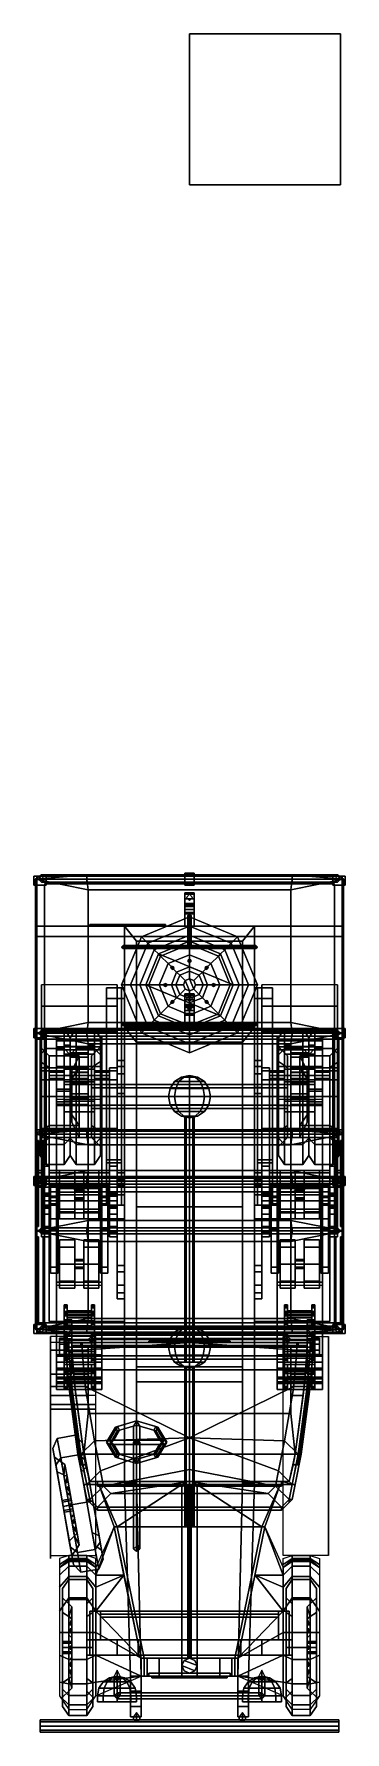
# Model space of a CAD drawing. Header units: millimetres. Extents: x -1 to 1, y -2.4 to 8.9.
import ezdxf

# ---------------------------------------------------------------- set-up
doc = ezdxf.new("R2010")
doc.units = ezdxf.units.MM
for name, color, linetype in [('cab_c4p', 7, 'Continuous'), ('cargo_c4p', 3, 'Continuous'), ('cargo_platform', 3, 'Continuous'), ('fenders', 6, 'Continuous'), ('fenders2', 5, 'Continuous'), ('fenders_c4p', 6, 'Continuous'), ('frame', 5, 'Continuous'), ('frame_c4p', 5, 'Continuous'), ('internals_c4p', 3, 'Continuous'), ('rear_axle', 3, 'Continuous'), ('rear_axle_c4p', 7, 'Continuous'), ('spare_c4p', 2, 'Continuous'), ('t1_c4p', 3, 'Continuous'), ('t2_c4p', 2, 'Continuous'), ('tent2', 2, 'Continuous'), ('tent_support', 3, 'Continuous'), ('tracks', 3, 'Continuous'), ('wheels', 2, 'Continuous'), ('wheels_c4p', 2, 'Continuous')]:
    doc.layers.add(name, color=color, linetype=linetype)

msp = doc.modelspace()

# ---------------------------------------------------------------- linework, layer by layer
for points in [[(1, 8.86, -1.5), (1, 8.86, -2.5), (0, 8.86, -2.5), (0, 8.86, -1.5)], [(1, 8.86, -2.5), (1, 7.86, -2.5), (0, 7.86, -2.5), (0, 8.86, -2.5)], [(0, 8.86, -2.5), (0, 7.86, -2.5), (0, 7.86, -1.5), (0, 8.86, -1.5)], [(0, 8.86, -1.5), (0, 7.86, -1.5), (1, 7.86, -1.5), (1, 8.86, -1.5)], [(1, 7.86, -1.5), (1, 7.86, -2.5), (1, 8.86, -2.5), (1, 8.86, -1.5)], [(0, 7.86, -1.5), (0, 7.86, -2.5), (1, 7.86, -2.5), (1, 7.86, -1.5)], [(-0.16, 2.95, 0.7), (-0.16, 2.96, 0.7), (-0.66, 2.96, 0.7), (-0.66, 2.95, 0.7)], [(-0.16, 2.96, 0.7), (-0.16, 2.96, 0.55), (-0.66, 2.96, 0.55), (-0.66, 2.96, 0.7)], [(-0.66, 2.95, 0.55), (-0.66, 2.96, 0.55), (-0.16, 2.96, 0.55), (-0.16, 2.95, 0.55)], [(-0.66, 2.96, 0.7), (-0.66, 2.96, 0.55), (-0.66, 2.95, 0.55), (-0.66, 2.95, 0.7)], [(-0.16, 2.95, 0.55), (-0.16, 2.96, 0.55), (-0.16, 2.96, 0.7), (-0.16, 2.95, 0.7)], [(-0.65, 0.23, 0.4), (-0.67, 0.21, 0.4), (-0.67, 0.21, 0.93), (-0.65, 0.23, 0.93)], [(-0.65, 0.23, 0.93), (-0.67, 0.21, 0.93), (-0.65, 0.19, 0.93), (-0.63, 0.21, 0.93)], [(-0.63, 0.21, 0.4), (-0.65, 0.23, 0.4), (-0.65, 0.23, 0.93), (-0.63, 0.21, 0.93)], [(0.65, 0.23, 0.4), (0.63, 0.21, 0.4), (0.63, 0.21, 0.93), (0.65, 0.23, 0.93)], [(0.65, 0.23, 0.93), (0.63, 0.21, 0.93), (0.65, 0.19, 0.93), (0.67, 0.21, 0.93)], [(0.67, 0.21, 0.4), (0.65, 0.23, 0.4), (0.65, 0.23, 0.93), (0.67, 0.21, 0.93)], [(-0.8, 0.19, 2.05), (-0.8, 0.19, 2.05), (-0.82, 0.19, 2.06), (-0.8, 0.21, 2.06)], [(-0.8, 0.21, 2.06), (-0.82, 0.19, 2.06), (-0.8, 0.19, 2.07)], [(-0.82, 0.19, 2.06), (-0.82, 0.14, 2.06), (-0.8, 0.14, 2.07), (-0.8, 0.19, 2.07)], [(-0.8, 0.19, 2.05), (-0.8, 0.14, 2.05), (-0.82, 0.14, 2.06), (-0.82, 0.19, 2.06)], [(-0.82, 0.14, 2.06), (-0.8, -0.1, 2.06), (-0.78, -0.1, 2.07), (-0.8, 0.14, 2.07)], [(-0.8, 0.14, 2.05), (-0.78, -0.1, 2.05), (-0.8, -0.1, 2.06), (-0.82, 0.14, 2.06)], [(0.8, 0.19, 2.05), (-0.8, 0.19, 2.05), (-0.8, 0.21, 2.06), (0.8, 0.21, 2.06)], [(0.8, 0.21, 2.06), (-0.8, 0.21, 2.06), (-0.8, 0.19, 2.07), (0.8, 0.19, 2.07)], [(-0.8, 0.19, 0.69), (-0.8, 0.14, 0.69), (-0.8, 0.14, 2.05), (-0.8, 0.19, 2.05)], [(0.8, 0.19, 0.69), (-0.8, 0.19, 0.69), (-0.27, 0.19, 1.66), (0.27, 0.19, 1.66)], [(0.8, 0.19, 2.07), (-0.8, 0.19, 2.07), (-0.71, 0.19, 2.14), (0.71, 0.19, 2.14)], [(-0.8, 0.19, 2.07), (-0.8, 0.14, 2.07), (-0.71, 0.14, 2.14), (-0.71, 0.19, 2.14)], [(0.27, 0.19, 1.9), (-0.27, 0.19, 1.9), (-0.8, 0.19, 2.05), (0.8, 0.19, 2.05)], [(-0.27, 0.19, 1.66), (-0.8, 0.19, 0.69), (-0.8, 0.19, 2.05), (-0.27, 0.19, 1.9)], [(-0.8, 0.14, 0.69), (-0.78, -0.1, 0.69), (-0.78, -0.1, 1.56), (-0.783, -0.05, 1.56)], [(-0.8, 0.14, 2.07), (-0.78, -0.1, 2.07), (-0.69, -0.1, 2.14), (-0.71, 0.14, 2.14)], [(-0.784, -0.05, 1.99), (-0.78, -0.1, 1.99), (-0.78, -0.1, 2.05), (-0.8, 0.14, 2.05)], [(-0.8, 0.14, 0.69), (-0.783, -0.05, 1.56), (-0.784, -0.05, 1.99), (-0.8, 0.14, 2.05)], [(-0.71, 0.19, 2.14), (-0.71, 0.14, 2.14), (0, 0.19, 2.2)], [(-0.71, 0.14, 2.14), (-0.69, -0.1, 2.14), (0, -0.44, 2.2), (0, 0.19, 2.2)], [(0.71, 0.19, 2.14), (-0.71, 0.19, 2.14), (0, 0.19, 2.2)], [(-0.67, 0.21, 0.4), (-0.65, 0.19, 0.4), (-0.65, 0.19, 0.93), (-0.67, 0.21, 0.93)], [(-0.65, 0.19, 0.4), (-0.63, 0.21, 0.4), (-0.63, 0.21, 0.93), (-0.65, 0.19, 0.93)], [(-0.27, 0.2, 1.9), (-0.27, 0.19, 1.9), (0.27, 0.19, 1.9), (0.27, 0.2, 1.9)], [(-0.27, 0.2, 1.66), (-0.27, 0.19, 1.66), (-0.27, 0.19, 1.9), (-0.27, 0.2, 1.9)], [(0.27, 0.2, 1.66), (0.27, 0.19, 1.66), (-0.27, 0.19, 1.66), (-0.27, 0.2, 1.66)], [(0.27, 0.2, 1.66), (-0.27, 0.2, 1.66), (-0.26, 0.2, 1.67), (0.26, 0.2, 1.67)], [(-0.27, 0.2, 1.9), (0.27, 0.2, 1.9), (0.26, 0.2, 1.89), (-0.26, 0.2, 1.89)], [(-0.27, 0.2, 1.66), (-0.27, 0.2, 1.9), (-0.26, 0.2, 1.89), (-0.26, 0.2, 1.67)], [(-0.26, 0.2, 1.89), (-0.26, 0.19, 1.89), (-0.26, 0.19, 1.67), (-0.26, 0.2, 1.67)], [(0.26, 0.2, 1.89), (0.26, 0.19, 1.89), (-0.26, 0.19, 1.89), (-0.26, 0.2, 1.89)], [(-0.26, 0.2, 1.67), (-0.26, 0.19, 1.67), (0.26, 0.19, 1.67), (0.26, 0.2, 1.67)], [(0.26, 0.19, 1.89), (0.26, 0.19, 1.67), (-0.26, 0.19, 1.67), (-0.26, 0.19, 1.89)], [(0.71, 0.14, 2.14), (0.71, 0.19, 2.14), (0, 0.19, 2.2)], [(0.69, -0.1, 2.14), (0.71, 0.14, 2.14), (0, 0.19, 2.2), (0, -0.44, 2.2)], [(0.26, 0.2, 1.67), (0.26, 0.19, 1.67), (0.26, 0.19, 1.89), (0.26, 0.2, 1.89)], [(0.27, 0.2, 1.9), (0.27, 0.2, 1.66), (0.26, 0.2, 1.67), (0.26, 0.2, 1.89)], [(0.27, 0.2, 1.9), (0.27, 0.19, 1.9), (0.27, 0.19, 1.66), (0.27, 0.2, 1.66)], [(0.8, 0.19, 0.69), (0.27, 0.19, 1.66), (0.27, 0.19, 1.9), (0.8, 0.19, 2.05)], [(0.63, 0.21, 0.4), (0.65, 0.19, 0.4), (0.65, 0.19, 0.93), (0.63, 0.21, 0.93)], [(0.65, 0.19, 0.4), (0.67, 0.21, 0.4), (0.67, 0.21, 0.93), (0.65, 0.19, 0.93)], [(0.78, -0.1, 2.07), (0.8, 0.14, 2.07), (0.71, 0.14, 2.14), (0.69, -0.1, 2.14)], [(0.8, 0.14, 2.07), (0.8, 0.19, 2.07), (0.71, 0.19, 2.14), (0.71, 0.14, 2.14)], [(0.784, -0.05, 1.56), (0.78, -0.1, 1.56), (0.78, -0.1, 0.69), (0.8, 0.14, 0.69)], [(0.8, 0.14, 2.07), (0.78, -0.1, 2.07), (0.8, -0.1, 2.06), (0.82, 0.14, 2.06)], [(0.82, 0.14, 2.06), (0.8, -0.1, 2.06), (0.78, -0.1, 2.05), (0.8, 0.14, 2.05)], [(0.8, 0.14, 2.05), (0.78, -0.1, 2.05), (0.78, -0.1, 1.99), (0.784, -0.05, 1.99)], [(0.8, 0.14, 0.69), (0.8, 0.14, 2.05), (0.784, -0.05, 1.99), (0.784, -0.05, 1.56)], [(0.8, 0.21, 2.06), (0.82, 0.19, 2.06), (0.8, 0.19, 2.05)], [(0.8, 0.19, 2.07), (0.8, 0.19, 2.07), (0.82, 0.19, 2.06), (0.8, 0.21, 2.06)], [(0.8, 0.19, 2.05), (0.8, 0.14, 2.05), (0.8, 0.14, 0.69), (0.8, 0.19, 0.69)], [(0.82, 0.19, 2.06), (0.82, 0.14, 2.06), (0.8, 0.14, 2.05), (0.8, 0.19, 2.05)], [(0.8, 0.19, 2.07), (0.8, 0.14, 2.07), (0.82, 0.14, 2.06), (0.82, 0.19, 2.06)], [(-0.8, -0.1, 2.06), (-0.74, -0.55, 2.06), (-0.72, -0.55, 2.07), (-0.78, -0.1, 2.07)], [(-0.78, -0.1, 2.05), (-0.72, -0.55, 2.05), (-0.74, -0.55, 2.06), (-0.8, -0.1, 2.06)], [(-0.793, -0.05, 1.56), (-0.79, -0.1, 1.56), (-0.79, -0.1, 1.57), (-0.793, -0.06, 1.57)], [(-0.79, -0.1, 1.99), (-0.793, -0.05, 1.99), (-0.793, -0.06, 1.98), (-0.79, -0.1, 1.98)], [(-0.793, -0.05, 1.99), (-0.793, -0.05, 1.56), (-0.793, -0.06, 1.57), (-0.793, -0.06, 1.98)], [(-0.784, -0.05, 1.99), (-0.783, -0.05, 1.56), (-0.793, -0.05, 1.56), (-0.793, -0.05, 1.99)], [(-0.783, -0.05, 1.56), (-0.78, -0.1, 1.56), (-0.79, -0.1, 1.56), (-0.793, -0.05, 1.56)], [(-0.78, -0.1, 1.99), (-0.784, -0.05, 1.99), (-0.793, -0.05, 1.99), (-0.79, -0.1, 1.99)], [(-0.783, -0.06, 1.98), (-0.78, -0.1, 1.98), (-0.79, -0.1, 1.98), (-0.793, -0.06, 1.98)], [(-0.783, -0.06, 1.57), (-0.783, -0.06, 1.98), (-0.793, -0.06, 1.98), (-0.793, -0.06, 1.57)], [(-0.78, -0.1, 1.57), (-0.783, -0.06, 1.57), (-0.793, -0.06, 1.57), (-0.79, -0.1, 1.57)], [(-0.79, -0.1, 1.56), (-0.73, -0.55, 1.56), (-0.73, -0.55, 1.57), (-0.79, -0.1, 1.57)], [(-0.73, -0.55, 1.99), (-0.79, -0.1, 1.99), (-0.79, -0.1, 1.98), (-0.73, -0.55, 1.98)], [(-0.78, -0.1, 1.56), (-0.72, -0.55, 1.56), (-0.73, -0.55, 1.56), (-0.79, -0.1, 1.56)], [(-0.72, -0.55, 1.99), (-0.78, -0.1, 1.99), (-0.79, -0.1, 1.99), (-0.73, -0.55, 1.99)], [(-0.78, -0.1, 1.98), (-0.72, -0.55, 1.98), (-0.73, -0.55, 1.98), (-0.79, -0.1, 1.98)], [(-0.72, -0.55, 1.57), (-0.78, -0.1, 1.57), (-0.79, -0.1, 1.57), (-0.73, -0.55, 1.57)], [(-0.78, -0.1, 1.98), (-0.783, -0.06, 1.98), (-0.783, -0.06, 1.57), (-0.78, -0.1, 1.57)], [(-0.78, -0.1, 0.69), (-0.72, -0.55, 0.69), (-0.72, -0.55, 1.56), (-0.78, -0.1, 1.56)], [(-0.78, -0.1, 2.07), (-0.72, -0.55, 2.07), (-0.63, -0.46, 2.14), (-0.69, -0.1, 2.14)], [(-0.72, -0.55, 1.98), (-0.78, -0.1, 1.98), (-0.78, -0.1, 1.57), (-0.72, -0.55, 1.57)], [(-0.78, -0.1, 1.99), (-0.72, -0.55, 1.99), (-0.72, -0.55, 2.05), (-0.78, -0.1, 2.05)], [(-0.69, -0.1, 2.14), (-0.63, -0.46, 2.14), (0, -0.44, 2.2)], [(0.63, -0.46, 2.14), (0.69, -0.1, 2.14), (0, -0.44, 2.2)], [(0.72, -0.55, 2.07), (0.78, -0.1, 2.07), (0.69, -0.1, 2.14), (0.63, -0.46, 2.14)], [(0.78, -0.1, 1.56), (0.72, -0.55, 1.56), (0.72, -0.55, 0.69), (0.78, -0.1, 0.69)], [(0.8, -0.1, 2.06), (0.74, -0.55, 2.06), (0.72, -0.55, 2.05), (0.78, -0.1, 2.05)], [(0.78, -0.1, 2.07), (0.72, -0.55, 2.07), (0.74, -0.55, 2.06), (0.8, -0.1, 2.06)], [(0.78, -0.1, 2.05), (0.72, -0.55, 2.05), (0.72, -0.55, 1.99), (0.78, -0.1, 1.99)], [(0.72, -0.55, 1.57), (0.78, -0.1, 1.57), (0.78, -0.1, 1.98), (0.72, -0.55, 1.98)], [(0.72, -0.55, 1.98), (0.78, -0.1, 1.98), (0.79, -0.1, 1.98), (0.73, -0.55, 1.98)], [(0.78, -0.1, 1.99), (0.72, -0.55, 1.99), (0.73, -0.55, 1.99), (0.79, -0.1, 1.99)], [(0.78, -0.1, 1.57), (0.72, -0.55, 1.57), (0.73, -0.55, 1.57), (0.79, -0.1, 1.57)], [(0.72, -0.55, 1.56), (0.78, -0.1, 1.56), (0.79, -0.1, 1.56), (0.73, -0.55, 1.56)], [(0.79, -0.1, 1.99), (0.73, -0.55, 1.99), (0.73, -0.55, 1.98), (0.79, -0.1, 1.98)], [(0.73, -0.55, 1.56), (0.79, -0.1, 1.56), (0.79, -0.1, 1.57), (0.73, -0.55, 1.57)], [(0.784, -0.05, 1.99), (0.78, -0.1, 1.99), (0.79, -0.1, 1.99), (0.793, -0.05, 1.99)], [(0.78, -0.1, 1.56), (0.784, -0.05, 1.56), (0.793, -0.05, 1.56), (0.79, -0.1, 1.56)], [(0.78, -0.1, 1.57), (0.783, -0.06, 1.57), (0.783, -0.06, 1.98), (0.78, -0.1, 1.98)], [(0.78, -0.1, 1.98), (0.783, -0.06, 1.98), (0.793, -0.06, 1.98), (0.79, -0.1, 1.98)], [(0.783, -0.06, 1.57), (0.78, -0.1, 1.57), (0.79, -0.1, 1.57), (0.793, -0.06, 1.57)], [(0.783, -0.06, 1.98), (0.783, -0.06, 1.57), (0.793, -0.06, 1.57), (0.793, -0.06, 1.98)], [(0.784, -0.05, 1.56), (0.784, -0.05, 1.99), (0.793, -0.05, 1.99), (0.793, -0.05, 1.56)], [(0.793, -0.05, 1.99), (0.79, -0.1, 1.99), (0.79, -0.1, 1.98), (0.793, -0.06, 1.98)], [(0.79, -0.1, 1.56), (0.793, -0.05, 1.56), (0.793, -0.06, 1.57), (0.79, -0.1, 1.57)], [(0.793, -0.05, 1.56), (0.793, -0.05, 1.99), (0.793, -0.06, 1.98), (0.793, -0.06, 1.57)], [(-0.63, -0.46, 2.14), (-0.59, -0.66, 2.14), (0, -0.44, 2.2)], [(-0.59, -0.66, 2.14), (-0.57, -0.76, 2.14), (0, -0.65, 2.18), (0, -0.44, 2.2)], [(0.59, -0.66, 2.14), (0.63, -0.46, 2.14), (0, -0.44, 2.2)], [(0.57, -0.76, 2.14), (0.59, -0.66, 2.14), (0, -0.44, 2.2), (0, -0.65, 2.18)], [(-0.74, -0.55, 2.06), (-0.7, -0.75, 2.06), (-0.68, -0.75, 2.07), (-0.72, -0.55, 2.07)], [(-0.72, -0.55, 2.05), (-0.68, -0.75, 2.05), (-0.7, -0.75, 2.06), (-0.74, -0.55, 2.06)], [(-0.73, -0.55, 1.56), (-0.718, -0.62, 1.56), (-0.718, -0.61, 1.57), (-0.73, -0.55, 1.57)], [(-0.718, -0.62, 1.99), (-0.73, -0.55, 1.99), (-0.73, -0.55, 1.98), (-0.718, -0.61, 1.98)], [(-0.72, -0.55, 1.56), (-0.708, -0.62, 1.56), (-0.718, -0.62, 1.56), (-0.73, -0.55, 1.56)], [(-0.706, -0.62, 1.99), (-0.72, -0.55, 1.99), (-0.73, -0.55, 1.99), (-0.718, -0.62, 1.99)], [(-0.72, -0.55, 1.98), (-0.708, -0.61, 1.98), (-0.718, -0.61, 1.98), (-0.73, -0.55, 1.98)], [(-0.708, -0.61, 1.57), (-0.72, -0.55, 1.57), (-0.73, -0.55, 1.57), (-0.718, -0.61, 1.57)], [(-0.72, -0.55, 2.07), (-0.68, -0.75, 2.07), (-0.59, -0.66, 2.14), (-0.63, -0.46, 2.14)], [(-0.72, -0.55, 0.69), (-0.68, -0.75, 0.69), (-0.708, -0.62, 1.56), (-0.72, -0.55, 1.56)], [(-0.72, -0.55, 2.05), (-0.68, -0.75, 1.95), (-0.68, -0.75, 2.05), (-0.72, -0.55, 2.05)], [(-0.708, -0.61, 1.98), (-0.72, -0.55, 1.98), (-0.72, -0.55, 1.57), (-0.708, -0.61, 1.57)], [(-0.72, -0.55, 1.99), (-0.706, -0.62, 1.99), (-0.706, -0.62, 1.99), (-0.72, -0.55, 2.05)], [(-0.706, -0.62, 1.99), (-0.68, -0.75, 1.95), (-0.68, -0.75, 1.95), (-0.72, -0.55, 2.05)], [(0.68, -0.75, 2.07), (0.72, -0.55, 2.07), (0.63, -0.46, 2.14), (0.59, -0.66, 2.14)], [(0.72, -0.55, 1.56), (0.706, -0.62, 1.56), (0.68, -0.75, 0.69), (0.72, -0.55, 0.69)], [(0.72, -0.55, 2.05), (0.68, -0.75, 2.05), (0.68, -0.75, 1.95), (0.72, -0.55, 2.05)], [(0.74, -0.55, 2.06), (0.7, -0.75, 2.06), (0.68, -0.75, 2.05), (0.72, -0.55, 2.05)], [(0.72, -0.55, 2.07), (0.68, -0.75, 2.07), (0.7, -0.75, 2.06), (0.74, -0.55, 2.06)], [(0.706, -0.62, 1.99), (0.72, -0.55, 2.05), (0.68, -0.75, 1.95), (0.706, -0.62, 1.99)], [(0.72, -0.55, 2.05), (0.72, -0.55, 2.05), (0.706, -0.62, 1.99), (0.72, -0.55, 1.99)], [(0.72, -0.55, 1.99), (0.706, -0.62, 1.99), (0.718, -0.62, 1.99), (0.73, -0.55, 1.99)], [(0.706, -0.62, 1.56), (0.72, -0.55, 1.56), (0.73, -0.55, 1.56), (0.718, -0.62, 1.56)], [(0.708, -0.61, 1.57), (0.72, -0.55, 1.57), (0.72, -0.55, 1.98), (0.708, -0.61, 1.98)], [(0.708, -0.61, 1.98), (0.72, -0.55, 1.98), (0.73, -0.55, 1.98), (0.718, -0.61, 1.98)], [(0.72, -0.55, 1.57), (0.708, -0.61, 1.57), (0.718, -0.61, 1.57), (0.73, -0.55, 1.57)], [(0.73, -0.55, 1.99), (0.718, -0.62, 1.99), (0.718, -0.61, 1.98), (0.73, -0.55, 1.98)], [(0.718, -0.62, 1.56), (0.73, -0.55, 1.56), (0.73, -0.55, 1.57), (0.718, -0.61, 1.57)], [(-0.718, -0.62, 1.56), (-0.718, -0.62, 1.99), (-0.718, -0.61, 1.98), (-0.718, -0.61, 1.57)], [(-0.708, -0.61, 1.98), (-0.708, -0.61, 1.57), (-0.718, -0.61, 1.57), (-0.718, -0.61, 1.98)], [(-0.708, -0.62, 1.56), (-0.706, -0.62, 1.99), (-0.718, -0.62, 1.99), (-0.718, -0.62, 1.56)], [(-0.68, -0.75, 0.69), (-0.68, -0.75, 1.95), (-0.706, -0.62, 1.99), (-0.708, -0.62, 1.56)], [(-0.68, -0.75, 2.07), (-0.66, -0.85, 2.07), (-0.57, -0.76, 2.14), (-0.59, -0.66, 2.14)], [(-0.57, -0.76, 2.14), (-0.52, -0.81, 2.14), (0, -0.73, 2.16), (0, -0.65, 2.18)], [(0.52, -0.81, 2.14), (0.57, -0.76, 2.14), (0, -0.65, 2.18), (0, -0.73, 2.16)], [(0.66, -0.85, 2.07), (0.68, -0.75, 2.07), (0.59, -0.66, 2.14), (0.57, -0.76, 2.14)], [(0.68, -0.75, 1.95), (0.68, -0.75, 0.69), (0.706, -0.62, 1.56), (0.706, -0.62, 1.99)], [(0.706, -0.62, 1.99), (0.706, -0.62, 1.56), (0.718, -0.62, 1.56), (0.718, -0.62, 1.99)], [(0.708, -0.61, 1.57), (0.708, -0.61, 1.98), (0.718, -0.61, 1.98), (0.718, -0.61, 1.57)], [(0.718, -0.62, 1.99), (0.718, -0.62, 1.56), (0.718, -0.61, 1.57), (0.718, -0.61, 1.98)], [(-0.7, -0.75, 2.06), (-0.68, -0.85, 2.06), (-0.66, -0.85, 2.07), (-0.68, -0.75, 2.07)], [(-0.68, -0.75, 2.05), (-0.66, -0.85, 2.05), (-0.68, -0.85, 2.06), (-0.7, -0.75, 2.06)], [(-0.68, -0.75, 1.95), (-0.66, -0.85, 1.95), (-0.66, -0.85, 2.05), (-0.68, -0.75, 2.05)], [(-0.68, -0.75, 0.69), (-0.6, -0.75, 0.69), (-0.6, -0.75, 1.39), (-0.68, -0.75, 2.05)], [(-0.04, -0.75, 1.93), (0.04, -0.75, 1.93), (0.68, -0.75, 2.05), (-0.68, -0.75, 2.05)], [(-0.61, -0.75, 1.93), (-0.04, -0.75, 1.93), (-0.68, -0.75, 2.05)], [(-0.61, -0.75, 1.57), (-0.61, -0.75, 1.93), (-0.68, -0.75, 2.05)], [(-0.6, -0.75, 1.39), (-0.61, -0.75, 1.57), (-0.68, -0.75, 2.05)], [(-0.66, -0.85, 2.07), (-0.61, -0.9, 2.07), (-0.52, -0.81, 2.14), (-0.57, -0.76, 2.14)], [(-0.61, -0.76, 1.57), (-0.61, -0.76, 1.93), (-0.61, -0.75, 1.93), (-0.61, -0.75, 1.57)], [(-0.04, -0.76, 1.57), (-0.61, -0.76, 1.57), (-0.61, -0.75, 1.57), (-0.04, -0.75, 1.57)], [(-0.61, -0.76, 1.93), (-0.04, -0.76, 1.93), (-0.04, -0.75, 1.93), (-0.61, -0.75, 1.93)], [(-0.6, -0.75, 1.39), (-0.05, -0.75, 1.53), (-0.04, -0.75, 1.57), (-0.61, -0.75, 1.57)], [(-0.6, -0.76, 1.92), (-0.05, -0.76, 1.92), (-0.04, -0.76, 1.93), (-0.61, -0.76, 1.93)], [(-0.6, -0.76, 1.58), (-0.6, -0.76, 1.92), (-0.61, -0.76, 1.93), (-0.61, -0.76, 1.57)], [(-0.05, -0.76, 1.58), (-0.6, -0.76, 1.58), (-0.61, -0.76, 1.57), (-0.04, -0.76, 1.57)], [(-0.5, -1.03, 0.69), (-0.5, -1.03, 1.39), (-0.6, -0.75, 1.39), (-0.6, -0.75, 0.69)], [(-0.6, -0.75, 1.39), (-0.48, -1.03, 1.43), (-0.05, -0.75, 1.53), (-0.6, -0.75, 1.39)], [(-0.6, -0.75, 1.39), (-0.5, -1.03, 1.39), (-0.48, -1.03, 1.43), (-0.6, -0.75, 1.39)], [(-0.6, -0.76, 1.58), (-0.05, -0.76, 1.58), (-0.05, -0.75, 1.58), (-0.6, -0.75, 1.58)], [(-0.6, -0.76, 1.92), (-0.6, -0.76, 1.58), (-0.6, -0.75, 1.58), (-0.6, -0.75, 1.92)], [(-0.05, -0.76, 1.92), (-0.6, -0.76, 1.92), (-0.6, -0.75, 1.92), (-0.05, -0.75, 1.92)], [(-0.6, -0.75, 1.58), (-0.05, -0.75, 1.58), (-0.05, -0.75, 1.92), (-0.6, -0.75, 1.92)], [(-0.52, -0.81, 2.14), (0.52, -0.81, 2.14), (0, -0.73, 2.16)], [(-0.48, -1.03, 1.43), (-0.05, -1.03, 1.51), (-0.05, -0.75, 1.53), (-0.48, -1.03, 1.43)], [(-0.05, -1.03, 1.51), (-0.01, -1.03, 1.51), (-0.01, -0.75, 1.53), (-0.05, -0.75, 1.53)], [(-0.05, -0.76, 1.58), (-0.05, -0.76, 1.92), (-0.05, -0.75, 1.92), (-0.05, -0.75, 1.58)], [(-0.05, -0.75, 1.53), (-0.01, -0.75, 1.53), (0, -0.75, 1.54), (-0.04, -0.75, 1.57)], [(-0.05, -0.76, 1.92), (-0.05, -0.76, 1.58), (-0.04, -0.76, 1.57), (-0.04, -0.76, 1.93)], [(-0.04, -0.76, 1.93), (-0.04, -0.76, 1.57), (-0.04, -0.75, 1.57), (-0.04, -0.75, 1.93)], [(0, -0.75, 1.54), (0.04, -0.75, 1.57), (0.04, -0.75, 1.57), (-0.04, -0.75, 1.57)], [(-0.04, -0.75, 1.57), (0.04, -0.75, 1.57), (0.04, -0.75, 1.93), (-0.04, -0.75, 1.93)], [(-0.01, -1.03, 1.51), (0, -1.03, 1.52), (0, -0.75, 1.54), (-0.01, -0.75, 1.53)], [(0, -1.03, 1.52), (0.01, -1.03, 1.51), (0.01, -0.75, 1.53), (0, -0.75, 1.54)], [(0.01, -0.75, 1.53), (0.05, -0.75, 1.53), (0.04, -0.75, 1.57), (0, -0.75, 1.54)], [(0.01, -1.03, 1.51), (0.05, -1.03, 1.51), (0.05, -0.75, 1.53), (0.01, -0.75, 1.53)], [(0.04, -0.76, 1.57), (0.04, -0.76, 1.93), (0.04, -0.75, 1.93), (0.04, -0.75, 1.57)], [(0.61, -0.76, 1.57), (0.04, -0.76, 1.57), (0.04, -0.75, 1.57), (0.61, -0.75, 1.57)], [(0.04, -0.76, 1.93), (0.61, -0.76, 1.93), (0.61, -0.75, 1.93), (0.04, -0.75, 1.93)], [(0.05, -0.75, 1.53), (0.6, -0.75, 1.39), (0.61, -0.75, 1.57), (0.04, -0.75, 1.57)], [(0.04, -0.75, 1.93), (0.61, -0.75, 1.93), (0.68, -0.75, 2.05)], [(0.05, -0.76, 1.58), (0.05, -0.76, 1.92), (0.04, -0.76, 1.93), (0.04, -0.76, 1.57)], [(0.6, -0.76, 1.58), (0.05, -0.76, 1.58), (0.04, -0.76, 1.57), (0.61, -0.76, 1.57)], [(0.05, -0.76, 1.92), (0.6, -0.76, 1.92), (0.61, -0.76, 1.93), (0.04, -0.76, 1.93)], [(0.05, -1.03, 1.51), (0.48, -1.03, 1.43), (0.48, -1.03, 1.43), (0.05, -0.75, 1.53)], [(0.05, -0.75, 1.53), (0.48, -1.03, 1.43), (0.48, -1.03, 1.43), (0.6, -0.75, 1.39)], [(0.05, -0.75, 1.58), (0.6, -0.75, 1.58), (0.6, -0.75, 1.92), (0.05, -0.75, 1.92)], [(0.05, -0.76, 1.92), (0.05, -0.76, 1.58), (0.05, -0.75, 1.58), (0.05, -0.75, 1.92)], [(0.05, -0.76, 1.58), (0.6, -0.76, 1.58), (0.6, -0.75, 1.58), (0.05, -0.75, 1.58)], [(0.6, -0.76, 1.92), (0.05, -0.76, 1.92), (0.05, -0.75, 1.92), (0.6, -0.75, 1.92)], [(0.48, -1.03, 1.43), (0.5, -1.03, 1.39), (0.5, -1.03, 1.39), (0.6, -0.75, 1.39)], [(0.5, -1.03, 1.39), (0.5, -1.03, 0.69), (0.6, -0.75, 0.69), (0.6, -0.75, 1.39)], [(0.61, -0.9, 2.07), (0.66, -0.85, 2.07), (0.57, -0.76, 2.14), (0.52, -0.81, 2.14)], [(0.68, -0.75, 2.05), (0.6, -0.75, 1.39), (0.6, -0.75, 0.69), (0.68, -0.75, 0.69)], [(0.6, -0.76, 1.58), (0.6, -0.76, 1.92), (0.6, -0.75, 1.92), (0.6, -0.75, 1.58)], [(0.61, -0.75, 1.57), (0.6, -0.75, 1.39), (0.68, -0.75, 2.05)], [(0.6, -0.76, 1.92), (0.6, -0.76, 1.58), (0.61, -0.76, 1.57), (0.61, -0.76, 1.93)], [(0.61, -0.76, 1.93), (0.61, -0.76, 1.57), (0.61, -0.75, 1.57), (0.61, -0.75, 1.93)], [(0.61, -0.75, 1.93), (0.61, -0.75, 1.57), (0.68, -0.75, 2.05)], [(0.66, -0.85, 1.95), (0.68, -0.75, 1.95), (0.68, -0.75, 2.05), (0.66, -0.85, 2.05)], [(0.7, -0.75, 2.06), (0.68, -0.85, 2.06), (0.66, -0.85, 2.05), (0.68, -0.75, 2.05)], [(0.68, -0.75, 2.07), (0.66, -0.85, 2.07), (0.68, -0.85, 2.06), (0.7, -0.75, 2.06)], [(-0.66, -0.85, 2.05), (-0.66, -0.85, 2.05), (-0.66, -0.87, 2.06), (-0.68, -0.85, 2.06)], [(-0.68, -0.85, 2.06), (-0.66, -0.87, 2.06), (-0.66, -0.85, 2.07)], [(-0.66, -0.85, 1.95), (-0.61, -0.9, 1.95), (-0.61, -0.9, 2.05), (-0.66, -0.85, 2.05)], [(-0.66, -0.85, 2.05), (-0.61, -0.9, 2.05), (-0.61, -0.92, 2.06), (-0.66, -0.87, 2.06)], [(-0.66, -0.87, 2.06), (-0.61, -0.92, 2.06), (-0.61, -0.9, 2.07), (-0.66, -0.85, 2.07)], [(-0.61, -0.9, 2.07), (0.61, -0.9, 2.07), (0.52, -0.81, 2.14), (-0.52, -0.81, 2.14)], [(-0.61, -0.9, 1.95), (0.61, -0.9, 1.95), (0.61, -0.9, 2.05), (-0.61, -0.9, 2.05)], [(0.61, -0.9, 2.07), (-0.61, -0.9, 2.07), (-0.61, -0.92, 2.06), (0.61, -0.92, 2.06)], [(0.61, -0.92, 2.06), (-0.61, -0.92, 2.06), (-0.61, -0.9, 2.05), (0.61, -0.9, 2.05)], [(0.61, -0.9, 1.95), (0.66, -0.85, 1.95), (0.66, -0.85, 2.05), (0.61, -0.9, 2.05)], [(0.66, -0.87, 2.06), (0.61, -0.92, 2.06), (0.61, -0.9, 2.05), (0.66, -0.85, 2.05)], [(0.66, -0.85, 2.07), (0.61, -0.9, 2.07), (0.61, -0.92, 2.06), (0.66, -0.87, 2.06)], [(0.66, -0.85, 2.07), (0.66, -0.85, 2.07), (0.66, -0.87, 2.06), (0.68, -0.85, 2.06)], [(0.68, -0.85, 2.06), (0.66, -0.87, 2.06), (0.66, -0.85, 2.05)], [(-0.32, -1.9, 1.39), (-0.3, -1.9, 1.43), (-0.48, -1.03, 1.43), (-0.5, -1.03, 1.39)], [(-0.32, -1.9, 0.69), (-0.32, -1.9, 1.39), (-0.5, -1.03, 1.39), (-0.5, -1.03, 0.69)], [(-0.3, -1.9, 1.43), (-0.05, -1.9, 1.49), (-0.05, -1.03, 1.51), (-0.48, -1.03, 1.43)], [(-0.05, -1.9, 1.49), (-0.01, -1.9, 1.49), (-0.01, -1.03, 1.51), (-0.05, -1.03, 1.51)], [(-0.01, -1.9, 1.49), (0, -1.9, 1.5), (0, -1.03, 1.52), (-0.01, -1.03, 1.51)], [(0, -1.9, 1.5), (0.01, -1.9, 1.49), (0.01, -1.03, 1.51), (0, -1.03, 1.52)], [(0.01, -1.9, 1.49), (0.05, -1.9, 1.49), (0.05, -1.03, 1.51), (0.01, -1.03, 1.51)], [(0.05, -1.9, 1.49), (0.3, -1.9, 1.43), (0.48, -1.03, 1.43), (0.05, -1.03, 1.51)], [(0.3, -1.9, 1.43), (0.32, -1.9, 1.39), (0.5, -1.03, 1.39), (0.48, -1.03, 1.43)], [(0.32, -1.9, 1.39), (0.32, -1.9, 0.69), (0.5, -1.03, 0.69), (0.5, -1.03, 1.39)], [(-0.28, -2.02, 0.59), (-0.32, -2.02, 0.69), (-0.32, -1.9, 0.69), (-0.28, -1.9, 0.59)], [(-0.32, -2.02, 0.69), (-0.32, -2.02, 1.39), (-0.32, -1.9, 1.39), (-0.32, -1.9, 0.69)], [(-0.32, -2.02, 1.39), (-0.3, -2.02, 1.43), (-0.3, -1.9, 1.43), (-0.32, -1.9, 1.39)], [(-0.3, -2.02, 1.43), (-0.05, -2.02, 1.49), (-0.05, -1.9, 1.49), (-0.3, -1.9, 1.43)], [(-0.2, -2.02, 0.55), (-0.28, -2.02, 0.59), (-0.28, -1.9, 0.59), (-0.2, -1.9, 0.55)], [(0.2, -2.02, 0.55), (-0.2, -2.02, 0.55), (-0.2, -1.9, 0.55), (0.2, -1.9, 0.55)], [(-0.05, -2.02, 1.49), (0.05, -2.02, 1.49), (0.05, -1.9, 1.49), (-0.05, -1.9, 1.49)], [(0, -1.9, 1.49), (-0.035, -1.915, 1.49), (-0.035, -1.915, 1.54), (0, -1.9, 1.54)], [(-0.035, -1.915, 1.54), (0.05, -1.95, 1.54), (0.035, -1.915, 1.54), (0, -1.9, 1.54)], [(0.035, -1.915, 1.49), (0, -1.9, 1.49), (0, -1.9, 1.54), (0.035, -1.915, 1.54)], [(0.05, -2.02, 1.49), (0.3, -2.02, 1.43), (0.3, -1.9, 1.43), (0.05, -1.9, 1.49)], [(0.28, -2.02, 0.59), (0.2, -2.02, 0.55), (0.2, -1.9, 0.55), (0.28, -1.9, 0.59)], [(0.32, -2.02, 0.69), (0.28, -2.02, 0.59), (0.28, -1.9, 0.59), (0.32, -1.9, 0.69)], [(0.3, -2.02, 1.43), (0.32, -2.02, 1.39), (0.32, -1.9, 1.39), (0.3, -1.9, 1.43)], [(0.32, -2.02, 1.39), (0.32, -2.02, 0.69), (0.32, -1.9, 0.69), (0.32, -1.9, 1.39)], [(-0.48, -2.02, 1.07), (-0.53, -2.03, 1.07), (-0.515, -2.03, 1.105), (-0.48, -2.02, 1.07)], [(-0.48, -2.02, 1.07), (-0.515, -2.03, 1.035), (-0.53, -2.03, 1.07), (-0.48, -2.02, 1.07)], [(-0.48, -2.02, 1.07), (-0.515, -2.03, 1.105), (-0.48, -2.03, 1.12), (-0.48, -2.02, 1.07)], [(-0.48, -2.02, 1.07), (-0.48, -2.03, 1.02), (-0.515, -2.03, 1.035), (-0.48, -2.02, 1.07)], [(-0.5, -2.15, 0.9), (-0.48, -2.13, 0.9), (-0.48, -1.98, 0.79), (-0.5, -2.02, 0.79)], [(-0.48, -2.17, 0.9), (-0.5, -2.15, 0.9), (-0.5, -2.02, 0.79), (-0.48, -2.06, 0.79)], [(-0.48, -2.13, 0.9), (-0.46, -2.15, 0.88), (-0.46, -2.02, 0.79), (-0.48, -1.98, 0.79)], [(-0.48, -2.02, 1.07), (-0.48, -2.03, 1.12), (-0.445, -2.03, 1.105), (-0.48, -2.02, 1.07)], [(-0.48, -2.02, 1.07), (-0.445, -2.03, 1.105), (-0.43, -2.03, 1.07), (-0.48, -2.02, 1.07)], [(-0.48, -2.02, 1.07), (-0.43, -2.03, 1.07), (-0.445, -2.03, 1.035), (-0.48, -2.02, 1.07)], [(-0.48, -2.02, 1.07), (-0.445, -2.03, 1.035), (-0.48, -2.03, 1.02), (-0.48, -2.02, 1.07)], [(-0.46, -2.15, 0.88), (-0.48, -2.17, 0.9), (-0.48, -2.06, 0.79), (-0.46, -2.02, 0.79)], [(-0.32, -2.02, 1.39), (0.32, -2.02, 1.39), (0.3, -2.02, 1.43), (-0.3, -2.02, 1.43)], [(-0.27, -2.02, 1.36), (0.27, -2.02, 1.36), (0.32, -2.02, 1.39), (-0.32, -2.02, 1.39)], [(-0.27, -2.02, 0.71), (-0.27, -2.02, 1.36), (-0.32, -2.02, 1.39), (-0.32, -2.02, 0.69)], [(0.27, -2.02, 0.71), (-0.27, -2.02, 0.71), (-0.32, -2.02, 0.69), (0.32, -2.02, 0.69)], [(0.32, -2.02, 0.69), (-0.32, -2.02, 0.69), (-0.28, -2.02, 0.59), (0.28, -2.02, 0.59)], [(-0.3, -2.02, 1.43), (0.3, -2.02, 1.43), (0.05, -2.02, 1.49), (-0.05, -2.02, 1.49)], [(0.28, -2.02, 0.59), (-0.28, -2.02, 0.59), (-0.2, -2.02, 0.55), (0.2, -2.02, 0.55)], [(-0.27, -2.02, 0.71), (0.27, -2.02, 0.71), (0.27, -2, 0.71), (-0.27, -2, 0.71)], [(0.27, -2.02, 1.36), (-0.27, -2.02, 1.36), (-0.27, -2, 1.36), (0.27, -2, 1.36)], [(-0.27, -2.02, 1.36), (-0.27, -2.02, 0.71), (-0.27, -2, 0.71), (-0.27, -2, 1.36)], [(-0.27, -2, 1.36), (-0.27, -2, 0.71), (0.27, -2, 0.71), (0.27, -2, 1.36)], [(-0.25, -2.02, 0.55), (-0.25, -2.03, 0.55), (-0.25, -2.03, 0.7), (-0.25, -2.02, 0.7)], [(-0.25, -2.02, 0.7), (-0.25, -2.03, 0.7), (0.25, -2.03, 0.7), (0.25, -2.02, 0.7)], [(0.25, -2.02, 0.55), (0.25, -2.03, 0.55), (-0.25, -2.03, 0.55), (-0.25, -2.02, 0.55)], [(-0.035, -1.915, 1.49), (-0.05, -1.95, 1.49), (-0.05, -1.95, 1.54), (-0.035, -1.915, 1.54)], [(-0.05, -1.95, 1.54), (0.035, -1.985, 1.54), (0.05, -1.95, 1.54), (-0.035, -1.915, 1.54)], [(-0.05, -1.95, 1.49), (-0.035, -1.985, 1.49), (-0.035, -1.985, 1.54), (-0.05, -1.95, 1.54)], [(-0.035, -1.985, 1.54), (0, -2, 1.54), (0.035, -1.985, 1.54), (-0.05, -1.95, 1.54)], [(-0.035, -1.985, 1.49), (0, -2, 1.49), (0, -2, 1.54), (-0.035, -1.985, 1.54)], [(0, -2, 1.49), (0.035, -1.985, 1.49), (0.035, -1.985, 1.54), (0, -2, 1.54)], [(0.05, -1.95, 1.49), (0.035, -1.915, 1.49), (0.035, -1.915, 1.54), (0.05, -1.95, 1.54)], [(0.035, -1.985, 1.49), (0.05, -1.95, 1.49), (0.05, -1.95, 1.54), (0.035, -1.985, 1.54)], [(0.25, -2.03, 0.7), (0.25, -2.03, 0.55), (0.25, -2.02, 0.55), (0.25, -2.02, 0.7)], [(0.27, -2.02, 0.71), (0.27, -2.02, 1.36), (0.27, -2, 1.36), (0.27, -2, 0.71)], [(0.27, -2.02, 1.36), (0.27, -2.02, 0.71), (0.32, -2.02, 0.69), (0.32, -2.02, 1.39)], [(0.48, -2.02, 1.07), (0.43, -2.03, 1.07), (0.445, -2.03, 1.105), (0.48, -2.02, 1.07)], [(0.48, -2.02, 1.07), (0.445, -2.03, 1.035), (0.43, -2.03, 1.07), (0.48, -2.02, 1.07)], [(0.48, -2.02, 1.07), (0.445, -2.03, 1.105), (0.48, -2.03, 1.12), (0.48, -2.02, 1.07)], [(0.48, -2.02, 1.07), (0.48, -2.03, 1.02), (0.445, -2.03, 1.035), (0.48, -2.02, 1.07)], [(0.46, -2.15, 0.88), (0.48, -2.13, 0.9), (0.48, -1.98, 0.79), (0.46, -2.02, 0.79)], [(0.48, -2.17, 0.9), (0.46, -2.15, 0.88), (0.46, -2.02, 0.79), (0.48, -2.06, 0.79)], [(0.48, -2.13, 0.9), (0.5, -2.15, 0.9), (0.5, -2.02, 0.79), (0.48, -1.98, 0.79)], [(0.48, -2.02, 1.07), (0.48, -2.03, 1.12), (0.515, -2.03, 1.105), (0.48, -2.02, 1.07)], [(0.48, -2.02, 1.07), (0.515, -2.03, 1.105), (0.53, -2.03, 1.07), (0.48, -2.02, 1.07)], [(0.48, -2.02, 1.07), (0.53, -2.03, 1.07), (0.515, -2.03, 1.035), (0.48, -2.02, 1.07)], [(0.48, -2.02, 1.07), (0.515, -2.03, 1.035), (0.48, -2.03, 1.02), (0.48, -2.02, 1.07)], [(0.5, -2.15, 0.9), (0.48, -2.17, 0.9), (0.48, -2.06, 0.79), (0.5, -2.02, 0.79)], [(-0.6, -2.1, 1.07), (-0.61, -2.15, 1.07), (-0.572, -2.15, 1.162), (-0.565, -2.1, 1.155)], [(-0.565, -2.1, 0.985), (-0.572, -2.15, 0.978), (-0.61, -2.15, 1.07), (-0.6, -2.1, 1.07)], [(-0.572, -2.058, 1.07), (-0.6, -2.1, 1.07), (-0.565, -2.1, 1.155), (-0.545, -2.058, 1.135)], [(-0.545, -2.058, 1.005), (-0.565, -2.1, 0.985), (-0.6, -2.1, 1.07), (-0.572, -2.058, 1.07)], [(-0.53, -2.03, 1.07), (-0.572, -2.058, 1.07), (-0.545, -2.058, 1.135), (-0.515, -2.03, 1.105)], [(-0.515, -2.03, 1.035), (-0.545, -2.058, 1.005), (-0.572, -2.058, 1.07), (-0.53, -2.03, 1.07)], [(-0.565, -2.1, 1.155), (-0.572, -2.15, 1.162), (-0.48, -2.15, 1.2), (-0.48, -2.1, 1.19)], [(-0.48, -2.1, 0.95), (-0.48, -2.15, 0.94), (-0.572, -2.15, 0.978), (-0.565, -2.1, 0.985)], [(-0.545, -2.058, 1.135), (-0.565, -2.1, 1.155), (-0.48, -2.1, 1.19), (-0.48, -2.058, 1.162)], [(-0.48, -2.058, 0.978), (-0.48, -2.1, 0.95), (-0.565, -2.1, 0.985), (-0.545, -2.058, 1.005)], [(-0.515, -2.03, 1.105), (-0.545, -2.058, 1.135), (-0.48, -2.058, 1.162), (-0.48, -2.03, 1.12)], [(-0.48, -2.03, 1.02), (-0.48, -2.058, 0.978), (-0.545, -2.058, 1.005), (-0.515, -2.03, 1.035)], [(-0.5, -2.15, 0.95), (-0.48, -2.13, 0.95), (-0.48, -2.13, 0.9), (-0.5, -2.15, 0.9)], [(-0.48, -2.03, 1.12), (-0.48, -2.058, 1.162), (-0.415, -2.058, 1.135), (-0.445, -2.03, 1.105)], [(-0.445, -2.03, 1.035), (-0.415, -2.058, 1.005), (-0.48, -2.058, 0.978), (-0.48, -2.03, 1.02)], [(-0.48, -2.058, 1.162), (-0.48, -2.1, 1.19), (-0.395, -2.1, 1.155), (-0.415, -2.058, 1.135)], [(-0.415, -2.058, 1.005), (-0.395, -2.1, 0.985), (-0.48, -2.1, 0.95), (-0.48, -2.058, 0.978)], [(-0.48, -2.1, 1.19), (-0.48, -2.15, 1.2), (-0.388, -2.15, 1.162), (-0.395, -2.1, 1.155)], [(-0.395, -2.1, 0.985), (-0.388, -2.15, 0.978), (-0.48, -2.15, 0.94), (-0.48, -2.1, 0.95)], [(0.46, -2.15, 0.92), (0.48, -2.13, 0.9), (-0.48, -2.13, 0.9), (-0.46, -2.15, 0.92)], [(0.48, -2.13, 0.9), (0.46, -2.15, 0.88), (-0.46, -2.15, 0.88), (-0.48, -2.13, 0.9)], [(-0.48, -2.13, 0.95), (-0.46, -2.15, 0.95), (-0.46, -2.15, 0.92), (-0.48, -2.13, 0.9)], [(-0.445, -2.03, 1.105), (-0.415, -2.058, 1.135), (-0.388, -2.058, 1.07), (-0.43, -2.03, 1.07)], [(-0.43, -2.03, 1.07), (-0.388, -2.058, 1.07), (-0.415, -2.058, 1.005), (-0.445, -2.03, 1.035)], [(-0.415, -2.058, 1.135), (-0.395, -2.1, 1.155), (-0.36, -2.1, 1.07), (-0.388, -2.058, 1.07)], [(-0.388, -2.058, 1.07), (-0.36, -2.1, 1.07), (-0.395, -2.1, 0.985), (-0.415, -2.058, 1.005)], [(-0.395, -2.1, 1.155), (-0.388, -2.15, 1.162), (-0.35, -2.15, 1.07), (-0.36, -2.1, 1.07)], [(-0.36, -2.1, 1.07), (-0.35, -2.15, 1.07), (-0.388, -2.15, 0.978), (-0.395, -2.1, 0.985)], [(-0.25, -2.03, 0.7), (-0.25, -2.03, 0.55), (0.25, -2.03, 0.55), (0.25, -2.03, 0.7)], [(0.36, -2.1, 1.07), (0.35, -2.15, 1.07), (0.388, -2.15, 1.162), (0.395, -2.1, 1.155)], [(0.395, -2.1, 0.985), (0.388, -2.15, 0.978), (0.35, -2.15, 1.07), (0.36, -2.1, 1.07)], [(0.388, -2.058, 1.07), (0.36, -2.1, 1.07), (0.395, -2.1, 1.155), (0.415, -2.058, 1.135)], [(0.415, -2.058, 1.005), (0.395, -2.1, 0.985), (0.36, -2.1, 1.07), (0.388, -2.058, 1.07)], [(0.43, -2.03, 1.07), (0.388, -2.058, 1.07), (0.415, -2.058, 1.135), (0.445, -2.03, 1.105)], [(0.445, -2.03, 1.035), (0.415, -2.058, 1.005), (0.388, -2.058, 1.07), (0.43, -2.03, 1.07)], [(0.395, -2.1, 1.155), (0.388, -2.15, 1.162), (0.48, -2.15, 1.2), (0.48, -2.1, 1.19)], [(0.48, -2.1, 0.95), (0.48, -2.15, 0.94), (0.388, -2.15, 0.978), (0.395, -2.1, 0.985)], [(0.415, -2.058, 1.135), (0.395, -2.1, 1.155), (0.48, -2.1, 1.19), (0.48, -2.058, 1.162)], [(0.48, -2.058, 0.978), (0.48, -2.1, 0.95), (0.395, -2.1, 0.985), (0.415, -2.058, 1.005)], [(0.445, -2.03, 1.105), (0.415, -2.058, 1.135), (0.48, -2.058, 1.162), (0.48, -2.03, 1.12)], [(0.48, -2.03, 1.02), (0.48, -2.058, 0.978), (0.415, -2.058, 1.005), (0.445, -2.03, 1.035)], [(0.46, -2.15, 0.95), (0.48, -2.13, 0.95), (0.48, -2.13, 0.9), (0.46, -2.15, 0.92)], [(0.48, -2.03, 1.12), (0.48, -2.058, 1.162), (0.545, -2.058, 1.135), (0.515, -2.03, 1.105)], [(0.515, -2.03, 1.035), (0.545, -2.058, 1.005), (0.48, -2.058, 0.978), (0.48, -2.03, 1.02)], [(0.48, -2.058, 1.162), (0.48, -2.1, 1.19), (0.565, -2.1, 1.155), (0.545, -2.058, 1.135)], [(0.545, -2.058, 1.005), (0.565, -2.1, 0.985), (0.48, -2.1, 0.95), (0.48, -2.058, 0.978)], [(0.48, -2.1, 1.19), (0.48, -2.15, 1.2), (0.572, -2.15, 1.162), (0.565, -2.1, 1.155)], [(0.565, -2.1, 0.985), (0.572, -2.15, 0.978), (0.48, -2.15, 0.94), (0.48, -2.1, 0.95)], [(0.48, -2.13, 0.95), (0.5, -2.15, 0.95), (0.5, -2.15, 0.9), (0.48, -2.13, 0.9)], [(0.515, -2.03, 1.105), (0.545, -2.058, 1.135), (0.572, -2.058, 1.07), (0.53, -2.03, 1.07)], [(0.53, -2.03, 1.07), (0.572, -2.058, 1.07), (0.545, -2.058, 1.005), (0.515, -2.03, 1.035)], [(0.545, -2.058, 1.135), (0.565, -2.1, 1.155), (0.6, -2.1, 1.07), (0.572, -2.058, 1.07)], [(0.572, -2.058, 1.07), (0.6, -2.1, 1.07), (0.565, -2.1, 0.985), (0.545, -2.058, 1.005)], [(0.565, -2.1, 1.155), (0.572, -2.15, 1.162), (0.61, -2.15, 1.07), (0.6, -2.1, 1.07)], [(0.6, -2.1, 1.07), (0.61, -2.15, 1.07), (0.572, -2.15, 0.978), (0.565, -2.1, 0.985)], [(-0.572, -2.15, 1.162), (-0.61, -2.15, 1.07), (-0.61, -2.19, 1.07), (-0.572, -2.19, 1.162)], [(-0.61, -2.15, 1.07), (-0.572, -2.15, 0.978), (-0.572, -2.19, 0.978), (-0.61, -2.19, 1.07)], [(-0.572, -2.19, 0.978), (-0.35, -2.19, 1.07), (-0.388, -2.19, 1.162), (-0.61, -2.19, 1.07)], [(-0.61, -2.19, 1.07), (-0.388, -2.19, 1.162), (-0.48, -2.19, 1.2), (-0.572, -2.19, 1.162)], [(-0.48, -2.15, 1.2), (-0.572, -2.15, 1.162), (-0.572, -2.19, 1.162), (-0.48, -2.19, 1.2)], [(-0.572, -2.15, 0.978), (-0.48, -2.15, 0.94), (-0.48, -2.19, 0.94), (-0.572, -2.19, 0.978)], [(-0.48, -2.19, 0.94), (-0.388, -2.19, 0.978), (-0.35, -2.19, 1.07), (-0.572, -2.19, 0.978)], [(-0.48, -2.17, 0.94), (-0.5, -2.15, 0.95), (-0.5, -2.15, 0.9), (-0.48, -2.17, 0.9)], [(-0.388, -2.15, 1.162), (-0.48, -2.15, 1.2), (-0.48, -2.19, 1.2), (-0.388, -2.19, 1.162)], [(-0.48, -2.15, 0.94), (-0.388, -2.15, 0.978), (-0.388, -2.19, 0.978), (-0.48, -2.19, 0.94)], [(0.48, -2.17, 0.9), (0.46, -2.15, 0.92), (-0.46, -2.15, 0.92), (-0.48, -2.17, 0.9)], [(0.46, -2.15, 0.88), (0.48, -2.17, 0.9), (-0.48, -2.17, 0.9), (-0.46, -2.15, 0.88)], [(-0.46, -2.15, 0.95), (-0.48, -2.17, 0.94), (-0.48, -2.17, 0.9), (-0.46, -2.15, 0.92)], [(-0.35, -2.15, 1.07), (-0.388, -2.15, 1.162), (-0.388, -2.19, 1.162), (-0.35, -2.19, 1.07)], [(-0.388, -2.15, 0.978), (-0.35, -2.15, 1.07), (-0.35, -2.19, 1.07), (-0.388, -2.19, 0.978)], [(0.388, -2.15, 1.162), (0.35, -2.15, 1.07), (0.35, -2.19, 1.07), (0.388, -2.19, 1.162)], [(0.35, -2.15, 1.07), (0.388, -2.15, 0.978), (0.388, -2.19, 0.978), (0.35, -2.19, 1.07)], [(0.35, -2.19, 1.07), (0.572, -2.19, 1.162), (0.48, -2.19, 1.2), (0.388, -2.19, 1.162)], [(0.388, -2.19, 0.978), (0.61, -2.19, 1.07), (0.572, -2.19, 1.162), (0.35, -2.19, 1.07)], [(0.48, -2.15, 1.2), (0.388, -2.15, 1.162), (0.388, -2.19, 1.162), (0.48, -2.19, 1.2)], [(0.388, -2.15, 0.978), (0.48, -2.15, 0.94), (0.48, -2.19, 0.94), (0.388, -2.19, 0.978)], [(0.48, -2.19, 0.94), (0.572, -2.19, 0.978), (0.61, -2.19, 1.07), (0.388, -2.19, 0.978)], [(0.48, -2.17, 0.94), (0.46, -2.15, 0.95), (0.46, -2.15, 0.92), (0.48, -2.17, 0.9)], [(0.572, -2.15, 1.162), (0.48, -2.15, 1.2), (0.48, -2.19, 1.2), (0.572, -2.19, 1.162)], [(0.48, -2.15, 0.94), (0.572, -2.15, 0.978), (0.572, -2.19, 0.978), (0.48, -2.19, 0.94)], [(0.5, -2.15, 0.95), (0.48, -2.17, 0.94), (0.48, -2.17, 0.9), (0.5, -2.15, 0.9)], [(0.61, -2.15, 1.07), (0.572, -2.15, 1.162), (0.572, -2.19, 1.162), (0.61, -2.19, 1.07)], [(0.572, -2.15, 0.978), (0.61, -2.15, 1.07), (0.61, -2.19, 1.07), (0.572, -2.19, 0.978)]]:
    msp.add_3dface(points)
at = {"layer": 'cab_c4p'}
for points in [[(-0.8, 0.21, 2.06), (-0.82, 0.19, 2.06), (-0.8, 0.19, 2.07)], [(-0.8, 0.19, 2.05), (-0.8, 0.19, 2.05), (-0.82, 0.19, 2.06), (-0.8, 0.21, 2.06)], [(-0.8, 0.19, 2.05), (-0.8, 0.14, 2.05), (-0.82, 0.14, 2.06), (-0.82, 0.19, 2.06)], [(-0.82, 0.19, 2.06), (-0.82, 0.14, 2.06), (-0.8, 0.14, 2.07), (-0.8, 0.19, 2.07)], [(-0.8, 0.14, 2.05), (-0.78, -0.1, 2.05), (-0.8, -0.1, 2.06), (-0.82, 0.14, 2.06)], [(-0.82, 0.14, 2.06), (-0.8, -0.1, 2.06), (-0.78, -0.1, 2.07), (-0.8, 0.14, 2.07)], [(0.8, 0.21, 2.06), (-0.8, 0.21, 2.06), (-0.8, 0.19, 2.07), (0.8, 0.19, 2.07)], [(0.8, 0.19, 2.05), (-0.8, 0.19, 2.05), (-0.8, 0.21, 2.06), (0.8, 0.21, 2.06)], [(-0.72, 0.19, 1.54), (-0.8, 0.19, 0.84), (-0.8, 0.19, 2.05), (-0.72, 0.19, 2.05)], [(0.8, 0.19, 0.84), (-0.8, 0.19, 0.84), (-0.72, 0.19, 1.54), (0.72, 0.19, 1.54)], [(-0.8, 0.19, 0.84), (-0.8, 0.14, 0.84), (-0.8, 0.14, 2.05), (-0.8, 0.19, 2.05)], [(0.8, 0.19, 2.07), (-0.8, 0.19, 2.07), (-0.71, 0.19, 2.14), (0.71, 0.19, 2.14)], [(-0.8, 0.19, 2.07), (-0.8, 0.14, 2.07), (-0.71, 0.14, 2.14), (-0.71, 0.19, 2.14)], [(-0.8, 0.14, 0.84), (-0.79, 0.02, 1.54), (-0.79, 0.02, 2.05), (-0.8, 0.14, 2.05)], [(-0.8, 0.14, 2.07), (-0.78, -0.1, 2.07), (-0.69, -0.1, 2.14), (-0.71, 0.14, 2.14)], [(-0.8, 0.14, 0.84), (-0.787, -0.02, 0.81), (-0.79, 0.02, 1.54)], [(0.72, 0.19, 1.54), (-0.72, 0.19, 1.54), (-0.72, 0.17, 1.54), (0.72, 0.17, 1.54)], [(-0.72, 0.19, 1.54), (-0.72, 0.19, 2.05), (-0.72, 0.17, 2.05), (-0.72, 0.17, 1.54)], [(0.71, 0.19, 2.14), (-0.71, 0.19, 2.14), (0, 0.19, 2.2)], [(-0.71, 0.14, 2.14), (-0.69, -0.1, 2.14), (0, -0.44, 2.2), (0, 0.19, 2.2)], [(-0.71, 0.19, 2.14), (-0.71, 0.14, 2.14), (0, 0.19, 2.2)], [(0.69, -0.1, 2.14), (0.71, 0.14, 2.14), (0, 0.19, 2.2), (0, -0.44, 2.2)], [(0.71, 0.14, 2.14), (0.71, 0.19, 2.14), (0, 0.19, 2.2)], [(0.78, -0.1, 2.07), (0.8, 0.14, 2.07), (0.71, 0.14, 2.14), (0.69, -0.1, 2.14)], [(0.8, 0.14, 2.07), (0.8, 0.19, 2.07), (0.71, 0.19, 2.14), (0.71, 0.14, 2.14)], [(0.8, 0.19, 0.84), (0.72, 0.19, 1.54), (0.72, 0.19, 2.05), (0.8, 0.19, 2.05)], [(0.72, 0.19, 2.05), (0.72, 0.19, 1.54), (0.72, 0.17, 1.54), (0.72, 0.17, 2.05)], [(0.82, 0.14, 2.06), (0.8, -0.1, 2.06), (0.78, -0.1, 2.05), (0.8, 0.14, 2.05)], [(0.8, 0.14, 2.07), (0.78, -0.1, 2.07), (0.8, -0.1, 2.06), (0.82, 0.14, 2.06)], [(0.79, 0.02, 1.54), (0.79, 0.02, 1.54), (0.787, -0.02, 0.81), (0.8, 0.14, 0.84)], [(0.8, 0.14, 0.84), (0.8, 0.14, 2.05), (0.79, 0.02, 2.05), (0.79, 0.02, 1.54)], [(0.8, 0.19, 2.07), (0.8, 0.19, 2.07), (0.82, 0.19, 2.06), (0.8, 0.21, 2.06)], [(0.8, 0.21, 2.06), (0.82, 0.19, 2.06), (0.8, 0.19, 2.05)], [(0.8, 0.19, 2.05), (0.8, 0.14, 2.05), (0.8, 0.14, 0.84), (0.8, 0.19, 0.84)], [(0.8, 0.19, 2.07), (0.8, 0.14, 2.07), (0.82, 0.14, 2.06), (0.82, 0.19, 2.06)], [(0.82, 0.19, 2.06), (0.82, 0.14, 2.06), (0.8, 0.14, 2.05), (0.8, 0.19, 2.05)], [(-0.787, -0.02, 0.81), (-0.78, -0.1, 0.76), (-0.78, -0.1, 1.54), (-0.79, 0.02, 1.54)], [(-0.79, 0.02, 2.05), (-0.79, 0.02, 1.54), (-0.77, 0.02, 1.54), (-0.77, 0.02, 2.05)], [(-0.79, 0.02, 1.54), (-0.78, -0.1, 1.54), (-0.76, -0.1, 1.54), (-0.77, 0.02, 1.54)], [(0.77, 0.02, 1.54), (0.76, -0.1, 1.54), (0.78, -0.1, 1.54), (0.79, 0.02, 1.54)], [(0.77, 0.02, 2.05), (0.77, 0.02, 1.54), (0.79, 0.02, 1.54), (0.79, 0.02, 2.05)], [(0.79, 0.02, 1.54), (0.78, -0.1, 1.54), (0.78, -0.1, 0.76), (0.787, -0.02, 0.81)], [(-0.78, -0.1, 2.05), (-0.72, -0.55, 2.05), (-0.74, -0.55, 2.06), (-0.8, -0.1, 2.06)], [(-0.8, -0.1, 2.06), (-0.74, -0.55, 2.06), (-0.72, -0.55, 2.07), (-0.78, -0.1, 2.07)], [(-0.78, -0.1, 0.76), (-0.72, -0.55, 0.69), (-0.72, -0.55, 1.54), (-0.78, -0.1, 1.54)], [(-0.78, -0.1, 2.07), (-0.72, -0.55, 2.07), (-0.63, -0.46, 2.14), (-0.69, -0.1, 2.14)], [(-0.772, -0.16, 0.69), (-0.72, -0.55, 0.69), (-0.72, -0.55, 0.69), (-0.78, -0.1, 0.76)], [(-0.78, -0.1, 1.54), (-0.72, -0.55, 1.54), (-0.7, -0.55, 1.54), (-0.76, -0.1, 1.54)], [(-0.69, -0.1, 2.14), (-0.63, -0.46, 2.14), (0, -0.44, 2.2)], [(0.63, -0.46, 2.14), (0.69, -0.1, 2.14), (0, -0.44, 2.2)], [(0.72, -0.55, 2.07), (0.78, -0.1, 2.07), (0.69, -0.1, 2.14), (0.63, -0.46, 2.14)], [(0.76, -0.1, 1.54), (0.7, -0.55, 1.54), (0.72, -0.55, 1.54), (0.78, -0.1, 1.54)], [(0.78, -0.1, 1.54), (0.72, -0.55, 1.54), (0.72, -0.55, 0.69), (0.78, -0.1, 0.76)], [(0.78, -0.1, 2.07), (0.72, -0.55, 2.07), (0.74, -0.55, 2.06), (0.8, -0.1, 2.06)], [(0.8, -0.1, 2.06), (0.74, -0.55, 2.06), (0.72, -0.55, 2.05), (0.78, -0.1, 2.05)], [(0.78, -0.1, 0.76), (0.72, -0.55, 0.69), (0.72, -0.55, 0.69), (0.772, -0.16, 0.69)], [(-0.63, -0.46, 2.14), (-0.59, -0.66, 2.14), (0, -0.44, 2.2)], [(-0.59, -0.66, 2.14), (-0.57, -0.76, 2.14), (0, -0.65, 2.18), (0, -0.44, 2.2)], [(0.57, -0.76, 2.14), (0.59, -0.66, 2.14), (0, -0.44, 2.2), (0, -0.65, 2.18)], [(0.59, -0.66, 2.14), (0.63, -0.46, 2.14), (0, -0.44, 2.2)], [(-0.72, -0.55, 2.05), (-0.68, -0.75, 2.05), (-0.7, -0.75, 2.06), (-0.74, -0.55, 2.06)], [(-0.74, -0.55, 2.06), (-0.7, -0.75, 2.06), (-0.68, -0.75, 2.07), (-0.72, -0.55, 2.07)], [(-0.72, -0.55, 2.07), (-0.68, -0.75, 2.07), (-0.59, -0.66, 2.14), (-0.63, -0.46, 2.14)], [(-0.72, -0.55, 0.69), (-0.68, -0.75, 0.69), (-0.708, -0.62, 1.54), (-0.72, -0.55, 1.54)], [(-0.72, -0.55, 1.54), (-0.708, -0.62, 1.54), (-0.688, -0.62, 1.54), (-0.7, -0.55, 1.54)], [(0.68, -0.75, 2.07), (0.72, -0.55, 2.07), (0.63, -0.46, 2.14), (0.59, -0.66, 2.14)], [(0.72, -0.55, 1.54), (0.706, -0.62, 1.54), (0.68, -0.75, 0.69), (0.72, -0.55, 0.69)], [(0.72, -0.55, 2.07), (0.68, -0.75, 2.07), (0.7, -0.75, 2.06), (0.74, -0.55, 2.06)], [(0.74, -0.55, 2.06), (0.7, -0.75, 2.06), (0.68, -0.75, 2.05), (0.72, -0.55, 2.05)], [(0.7, -0.55, 1.54), (0.686, -0.62, 1.54), (0.706, -0.62, 1.54), (0.72, -0.55, 1.54)], [(-0.68, -0.75, 0.69), (-0.68, -0.75, 1.95), (-0.706, -0.62, 2.05), (-0.708, -0.62, 1.54)], [(-0.708, -0.62, 1.54), (-0.706, -0.62, 2.05), (-0.686, -0.62, 2.05), (-0.688, -0.62, 1.54)], [(-0.68, -0.75, 1.95), (-0.68, -0.75, 2.05), (-0.706, -0.62, 2.05)], [(-0.68, -0.75, 2.07), (-0.66, -0.85, 2.07), (-0.57, -0.76, 2.14), (-0.59, -0.66, 2.14)], [(-0.57, -0.76, 2.14), (-0.52, -0.81, 2.14), (0, -0.73, 2.16), (0, -0.65, 2.18)], [(0.52, -0.81, 2.14), (0.57, -0.76, 2.14), (0, -0.65, 2.18), (0, -0.73, 2.16)], [(0.66, -0.85, 2.07), (0.68, -0.75, 2.07), (0.59, -0.66, 2.14), (0.57, -0.76, 2.14)], [(0.68, -0.75, 1.95), (0.68, -0.75, 0.69), (0.706, -0.62, 1.54), (0.706, -0.62, 2.05)], [(0.68, -0.75, 1.95), (0.706, -0.62, 2.05), (0.706, -0.62, 2.05), (0.68, -0.75, 2.05)], [(0.686, -0.62, 1.54), (0.686, -0.62, 2.05), (0.706, -0.62, 2.05), (0.706, -0.62, 1.54)], [(-0.68, -0.75, 2.05), (-0.66, -0.85, 2.05), (-0.68, -0.85, 2.06), (-0.7, -0.75, 2.06)], [(-0.7, -0.75, 2.06), (-0.68, -0.85, 2.06), (-0.66, -0.85, 2.07), (-0.68, -0.75, 2.07)], [(-0.68, -0.75, 0.69), (-0.6, -0.75, 0.69), (-0.6, -0.75, 1.39), (-0.68, -0.75, 2.05)], [(-0.6, -0.75, 1.39), (-0.61, -0.75, 1.57), (-0.68, -0.75, 2.05)], [(-0.61, -0.75, 1.57), (-0.61, -0.75, 1.93), (-0.68, -0.75, 2.05)], [(-0.61, -0.75, 1.93), (-0.04, -0.75, 1.93), (-0.68, -0.75, 2.05)], [(-0.04, -0.75, 1.93), (0.04, -0.75, 1.93), (0.68, -0.75, 2.05), (-0.68, -0.75, 2.05)], [(-0.68, -0.75, 1.95), (-0.66, -0.85, 1.95), (-0.66, -0.85, 2.05), (-0.68, -0.75, 2.05)], [(-0.66, -0.85, 2.07), (-0.61, -0.9, 2.07), (-0.52, -0.81, 2.14), (-0.57, -0.76, 2.14)], [(-0.61, -0.75, 1.57), (-0.04, -0.75, 1.57), (-0.04, -0.73, 1.57), (-0.61, -0.73, 1.57)], [(-0.61, -0.75, 1.93), (-0.61, -0.75, 1.57), (-0.61, -0.73, 1.57), (-0.61, -0.73, 1.93)], [(-0.6, -0.75, 1.39), (-0.05, -0.75, 1.53), (-0.04, -0.75, 1.57), (-0.61, -0.75, 1.57)], [(-0.6, -0.75, 1.39), (-0.5, -1.03, 1.39), (-0.48, -1.03, 1.43), (-0.6, -0.75, 1.39)], [(-0.6, -0.75, 1.39), (-0.48, -1.03, 1.43), (-0.05, -0.75, 1.53), (-0.6, -0.75, 1.39)], [(-0.5, -1.03, 0.69), (-0.5, -1.03, 1.39), (-0.6, -0.75, 1.39), (-0.6, -0.75, 0.69)], [(-0.52, -0.81, 2.14), (0.52, -0.81, 2.14), (0, -0.73, 2.16)], [(-0.48, -1.03, 1.43), (-0.05, -1.03, 1.51), (-0.05, -0.75, 1.53), (-0.48, -1.03, 1.43)], [(-0.05, -1.03, 1.51), (-0.01, -1.03, 1.51), (-0.01, -0.75, 1.53), (-0.05, -0.75, 1.53)], [(-0.05, -0.75, 1.53), (-0.01, -0.75, 1.53), (0, -0.75, 1.54), (-0.04, -0.75, 1.57)], [(-0.04, -0.75, 1.57), (-0.04, -0.75, 1.93), (-0.04, -0.73, 1.93), (-0.04, -0.73, 1.57)], [(-0.04, -0.75, 1.57), (0, -0.75, 1.54), (0.04, -0.75, 1.93), (-0.04, -0.75, 1.93)], [(-0.01, -1.03, 1.51), (0, -1.03, 1.52), (0, -0.75, 1.54), (-0.01, -0.75, 1.53)], [(0, -1.03, 1.52), (0.01, -1.03, 1.51), (0.01, -0.75, 1.53), (0, -0.75, 1.54)], [(0.01, -0.75, 1.53), (0.05, -0.75, 1.53), (0.04, -0.75, 1.57), (0, -0.75, 1.54)], [(0, -0.75, 1.54), (0.04, -0.75, 1.57), (0.04, -0.75, 1.93)], [(0.01, -1.03, 1.51), (0.05, -1.03, 1.51), (0.05, -0.75, 1.53), (0.01, -0.75, 1.53)], [(0.04, -0.75, 1.57), (0.61, -0.75, 1.57), (0.61, -0.73, 1.57), (0.04, -0.73, 1.57)], [(0.04, -0.75, 1.93), (0.04, -0.75, 1.57), (0.04, -0.73, 1.57), (0.04, -0.73, 1.93)], [(0.05, -0.75, 1.53), (0.6, -0.75, 1.39), (0.61, -0.75, 1.57), (0.04, -0.75, 1.57)], [(0.04, -0.75, 1.93), (0.61, -0.75, 1.93), (0.68, -0.75, 2.05)], [(0.05, -0.75, 1.53), (0.48, -1.03, 1.43), (0.48, -1.03, 1.43), (0.6, -0.75, 1.39)], [(0.05, -1.03, 1.51), (0.48, -1.03, 1.43), (0.48, -1.03, 1.43), (0.05, -0.75, 1.53)], [(0.48, -1.03, 1.43), (0.5, -1.03, 1.39), (0.5, -1.03, 1.39), (0.6, -0.75, 1.39)], [(0.5, -1.03, 1.39), (0.5, -1.03, 0.69), (0.6, -0.75, 0.69), (0.6, -0.75, 1.39)], [(0.61, -0.9, 2.07), (0.66, -0.85, 2.07), (0.57, -0.76, 2.14), (0.52, -0.81, 2.14)], [(0.68, -0.75, 2.05), (0.6, -0.75, 1.39), (0.6, -0.75, 0.69), (0.68, -0.75, 0.69)], [(0.61, -0.75, 1.57), (0.6, -0.75, 1.39), (0.68, -0.75, 2.05)], [(0.61, -0.75, 1.57), (0.61, -0.75, 1.93), (0.61, -0.73, 1.93), (0.61, -0.73, 1.57)], [(0.61, -0.75, 1.93), (0.61, -0.75, 1.57), (0.68, -0.75, 2.05)], [(0.68, -0.75, 2.07), (0.66, -0.85, 2.07), (0.68, -0.85, 2.06), (0.7, -0.75, 2.06)], [(0.7, -0.75, 2.06), (0.68, -0.85, 2.06), (0.66, -0.85, 2.05), (0.68, -0.75, 2.05)], [(0.66, -0.85, 1.95), (0.68, -0.75, 1.95), (0.68, -0.75, 2.05), (0.66, -0.85, 2.05)], [(-0.68, -0.85, 2.06), (-0.66, -0.87, 2.06), (-0.66, -0.85, 2.07)], [(-0.66, -0.85, 2.05), (-0.66, -0.85, 2.05), (-0.66, -0.87, 2.06), (-0.68, -0.85, 2.06)], [(-0.66, -0.87, 2.06), (-0.61, -0.92, 2.06), (-0.61, -0.9, 2.07), (-0.66, -0.85, 2.07)], [(-0.66, -0.85, 2.05), (-0.61, -0.9, 2.05), (-0.61, -0.92, 2.06), (-0.66, -0.87, 2.06)], [(-0.66, -0.85, 1.95), (-0.61, -0.9, 1.95), (-0.61, -0.9, 2.05), (-0.66, -0.85, 2.05)], [(-0.61, -0.9, 2.07), (0.61, -0.9, 2.07), (0.52, -0.81, 2.14), (-0.52, -0.81, 2.14)], [(0.61, -0.92, 2.06), (-0.61, -0.92, 2.06), (-0.61, -0.9, 2.05), (0.61, -0.9, 2.05)], [(0.61, -0.9, 2.07), (-0.61, -0.9, 2.07), (-0.61, -0.92, 2.06), (0.61, -0.92, 2.06)], [(-0.61, -0.9, 1.95), (0.61, -0.9, 1.95), (0.61, -0.9, 2.05), (-0.61, -0.9, 2.05)], [(0.66, -0.85, 2.07), (0.61, -0.9, 2.07), (0.61, -0.92, 2.06), (0.66, -0.87, 2.06)], [(0.66, -0.87, 2.06), (0.61, -0.92, 2.06), (0.61, -0.9, 2.05), (0.66, -0.85, 2.05)], [(0.61, -0.9, 1.95), (0.66, -0.85, 1.95), (0.66, -0.85, 2.05), (0.61, -0.9, 2.05)], [(0.68, -0.85, 2.06), (0.66, -0.87, 2.06), (0.66, -0.85, 2.05)], [(0.66, -0.85, 2.07), (0.66, -0.85, 2.07), (0.66, -0.87, 2.06), (0.68, -0.85, 2.06)], [(-0.32, -1.9, 0.69), (-0.32, -1.9, 1.39), (-0.5, -1.03, 1.39), (-0.5, -1.03, 0.69)], [(-0.32, -1.9, 1.39), (-0.3, -1.9, 1.43), (-0.48, -1.03, 1.43), (-0.5, -1.03, 1.39)], [(-0.3, -1.9, 1.43), (-0.05, -1.9, 1.49), (-0.05, -1.03, 1.51), (-0.48, -1.03, 1.43)], [(-0.05, -1.9, 1.49), (-0.01, -1.9, 1.49), (-0.01, -1.03, 1.51), (-0.05, -1.03, 1.51)], [(-0.01, -1.9, 1.49), (0, -1.9, 1.5), (0, -1.03, 1.52), (-0.01, -1.03, 1.51)], [(0, -1.9, 1.5), (0.01, -1.9, 1.49), (0.01, -1.03, 1.51), (0, -1.03, 1.52)], [(0.01, -1.9, 1.49), (0.05, -1.9, 1.49), (0.05, -1.03, 1.51), (0.01, -1.03, 1.51)], [(0.05, -1.9, 1.49), (0.3, -1.9, 1.43), (0.48, -1.03, 1.43), (0.05, -1.03, 1.51)], [(0.3, -1.9, 1.43), (0.32, -1.9, 1.39), (0.5, -1.03, 1.39), (0.48, -1.03, 1.43)], [(0.32, -1.9, 1.39), (0.32, -1.9, 0.69), (0.5, -1.03, 0.69), (0.5, -1.03, 1.39)], [(-0.32, -2.02, 0.69), (-0.32, -2.02, 1.39), (-0.32, -1.9, 1.39), (-0.32, -1.9, 0.69)], [(-0.28, -2.02, 0.59), (-0.32, -2.02, 0.69), (-0.32, -1.9, 0.69), (-0.28, -1.9, 0.59)], [(-0.32, -2.02, 1.39), (-0.3, -2.02, 1.43), (-0.3, -1.9, 1.43), (-0.32, -1.9, 1.39)], [(-0.3, -2.02, 1.43), (-0.05, -2.02, 1.49), (-0.05, -1.9, 1.49), (-0.3, -1.9, 1.43)], [(-0.2, -2.02, 0.55), (-0.28, -2.02, 0.59), (-0.28, -1.9, 0.59), (-0.2, -1.9, 0.55)], [(0.2, -2.02, 0.55), (-0.2, -2.02, 0.55), (-0.2, -1.9, 0.55), (0.2, -1.9, 0.55)], [(-0.05, -2.02, 1.49), (0.05, -2.02, 1.49), (0.05, -1.9, 1.49), (-0.05, -1.9, 1.49)], [(0, -1.9, 1.49), (-0.035, -1.915, 1.49), (-0.035, -1.915, 1.54), (0, -1.9, 1.54)], [(-0.035, -1.915, 1.54), (0.05, -1.95, 1.54), (0.035, -1.915, 1.54), (0, -1.9, 1.54)], [(0.035, -1.915, 1.49), (0, -1.9, 1.49), (0, -1.9, 1.54), (0.035, -1.915, 1.54)], [(0.05, -2.02, 1.49), (0.3, -2.02, 1.43), (0.3, -1.9, 1.43), (0.05, -1.9, 1.49)], [(0.28, -2.02, 0.59), (0.2, -2.02, 0.55), (0.2, -1.9, 0.55), (0.28, -1.9, 0.59)], [(0.32, -2.02, 0.69), (0.28, -2.02, 0.59), (0.28, -1.9, 0.59), (0.32, -1.9, 0.69)], [(0.3, -2.02, 1.43), (0.32, -2.02, 1.39), (0.32, -1.9, 1.39), (0.3, -1.9, 1.43)], [(0.32, -2.02, 1.39), (0.32, -2.02, 0.69), (0.32, -1.9, 0.69), (0.32, -1.9, 1.39)], [(-0.48, -2.02, 1.07), (-0.515, -2.03, 1.035), (-0.53, -2.03, 1.07), (-0.48, -2.02, 1.07)], [(-0.48, -2.02, 1.07), (-0.53, -2.03, 1.07), (-0.515, -2.03, 1.105), (-0.48, -2.02, 1.07)], [(-0.48, -2.02, 1.07), (-0.48, -2.03, 1.02), (-0.515, -2.03, 1.035), (-0.48, -2.02, 1.07)], [(-0.48, -2.02, 1.07), (-0.515, -2.03, 1.105), (-0.48, -2.03, 1.12), (-0.48, -2.02, 1.07)], [(-0.5, -2.15, 0.9), (-0.48, -2.13, 0.9), (-0.48, -1.98, 0.79), (-0.5, -2.02, 0.79)], [(-0.48, -2.17, 0.9), (-0.5, -2.15, 0.9), (-0.5, -2.02, 0.79), (-0.48, -2.06, 0.79)], [(-0.48, -2.13, 0.9), (-0.46, -2.15, 0.88), (-0.46, -2.02, 0.79), (-0.48, -1.98, 0.79)], [(-0.46, -2.15, 0.88), (-0.48, -2.17, 0.9), (-0.48, -2.06, 0.79), (-0.46, -2.02, 0.79)], [(-0.48, -2.02, 1.07), (-0.445, -2.03, 1.035), (-0.48, -2.03, 1.02), (-0.48, -2.02, 1.07)], [(-0.48, -2.02, 1.07), (-0.43, -2.03, 1.07), (-0.445, -2.03, 1.035), (-0.48, -2.02, 1.07)], [(-0.48, -2.02, 1.07), (-0.445, -2.03, 1.105), (-0.43, -2.03, 1.07), (-0.48, -2.02, 1.07)], [(-0.48, -2.02, 1.07), (-0.48, -2.03, 1.12), (-0.445, -2.03, 1.105), (-0.48, -2.02, 1.07)], [(-0.27, -2.02, 0.71), (-0.27, -2.02, 1.36), (-0.32, -2.02, 1.39), (-0.32, -2.02, 0.69)], [(0.32, -2.02, 0.69), (-0.32, -2.02, 0.69), (-0.28, -2.02, 0.59), (0.28, -2.02, 0.59)], [(0.27, -2.02, 0.71), (-0.27, -2.02, 0.71), (-0.32, -2.02, 0.69), (0.32, -2.02, 0.69)], [(-0.27, -2.02, 1.36), (0.27, -2.02, 1.36), (0.32, -2.02, 1.39), (-0.32, -2.02, 1.39)], [(-0.32, -2.02, 1.39), (0.32, -2.02, 1.39), (0.3, -2.02, 1.43), (-0.3, -2.02, 1.43)], [(-0.3, -2.02, 1.43), (0.3, -2.02, 1.43), (0.05, -2.02, 1.49), (-0.05, -2.02, 1.49)], [(0.28, -2.02, 0.59), (-0.28, -2.02, 0.59), (-0.2, -2.02, 0.55), (0.2, -2.02, 0.55)], [(-0.27, -2, 1.36), (-0.27, -2, 0.71), (0.27, -2, 0.71), (0.27, -2, 1.36)], [(-0.27, -2.02, 1.36), (-0.27, -2.02, 0.71), (-0.27, -2, 0.71), (-0.27, -2, 1.36)], [(-0.27, -2.02, 0.71), (0.27, -2.02, 0.71), (0.27, -2, 0.71), (-0.27, -2, 0.71)], [(0.27, -2.02, 1.36), (-0.27, -2.02, 1.36), (-0.27, -2, 1.36), (0.27, -2, 1.36)], [(0.25, -2.02, 0.55), (0.25, -2.03, 0.55), (-0.25, -2.03, 0.55), (-0.25, -2.02, 0.55)], [(-0.25, -2.02, 0.7), (-0.25, -2.03, 0.7), (0.25, -2.03, 0.7), (0.25, -2.02, 0.7)], [(-0.25, -2.02, 0.55), (-0.25, -2.03, 0.55), (-0.25, -2.03, 0.7), (-0.25, -2.02, 0.7)], [(-0.035, -1.915, 1.49), (-0.05, -1.95, 1.49), (-0.05, -1.95, 1.54), (-0.035, -1.915, 1.54)], [(-0.05, -1.95, 1.54), (0.035, -1.985, 1.54), (0.05, -1.95, 1.54), (-0.035, -1.915, 1.54)], [(-0.05, -1.95, 1.49), (-0.035, -1.985, 1.49), (-0.035, -1.985, 1.54), (-0.05, -1.95, 1.54)], [(-0.035, -1.985, 1.54), (0, -2, 1.54), (0.035, -1.985, 1.54), (-0.05, -1.95, 1.54)], [(-0.035, -1.985, 1.49), (0, -2, 1.49), (0, -2, 1.54), (-0.035, -1.985, 1.54)], [(0, -2, 1.49), (0.035, -1.985, 1.49), (0.035, -1.985, 1.54), (0, -2, 1.54)], [(0.05, -1.95, 1.49), (0.035, -1.915, 1.49), (0.035, -1.915, 1.54), (0.05, -1.95, 1.54)], [(0.035, -1.985, 1.49), (0.05, -1.95, 1.49), (0.05, -1.95, 1.54), (0.035, -1.985, 1.54)], [(0.25, -2.03, 0.7), (0.25, -2.03, 0.55), (0.25, -2.02, 0.55), (0.25, -2.02, 0.7)], [(0.27, -2.02, 0.71), (0.27, -2.02, 1.36), (0.27, -2, 1.36), (0.27, -2, 0.71)], [(0.27, -2.02, 1.36), (0.27, -2.02, 0.71), (0.32, -2.02, 0.69), (0.32, -2.02, 1.39)], [(0.48, -2.02, 1.07), (0.445, -2.03, 1.035), (0.43, -2.03, 1.07), (0.48, -2.02, 1.07)], [(0.48, -2.02, 1.07), (0.43, -2.03, 1.07), (0.445, -2.03, 1.105), (0.48, -2.02, 1.07)], [(0.48, -2.02, 1.07), (0.48, -2.03, 1.02), (0.445, -2.03, 1.035), (0.48, -2.02, 1.07)], [(0.48, -2.02, 1.07), (0.445, -2.03, 1.105), (0.48, -2.03, 1.12), (0.48, -2.02, 1.07)], [(0.46, -2.15, 0.88), (0.48, -2.13, 0.9), (0.48, -1.98, 0.79), (0.46, -2.02, 0.79)], [(0.48, -2.17, 0.9), (0.46, -2.15, 0.88), (0.46, -2.02, 0.79), (0.48, -2.06, 0.79)], [(0.48, -2.13, 0.9), (0.5, -2.15, 0.9), (0.5, -2.02, 0.79), (0.48, -1.98, 0.79)], [(0.5, -2.15, 0.9), (0.48, -2.17, 0.9), (0.48, -2.06, 0.79), (0.5, -2.02, 0.79)], [(0.48, -2.02, 1.07), (0.515, -2.03, 1.035), (0.48, -2.03, 1.02), (0.48, -2.02, 1.07)], [(0.48, -2.02, 1.07), (0.53, -2.03, 1.07), (0.515, -2.03, 1.035), (0.48, -2.02, 1.07)], [(0.48, -2.02, 1.07), (0.515, -2.03, 1.105), (0.53, -2.03, 1.07), (0.48, -2.02, 1.07)], [(0.48, -2.02, 1.07), (0.48, -2.03, 1.12), (0.515, -2.03, 1.105), (0.48, -2.02, 1.07)], [(-0.565, -2.1, 0.985), (-0.572, -2.15, 0.978), (-0.61, -2.15, 1.07), (-0.6, -2.1, 1.07)], [(-0.6, -2.1, 1.07), (-0.61, -2.15, 1.07), (-0.572, -2.15, 1.162), (-0.565, -2.1, 1.155)], [(-0.545, -2.058, 1.005), (-0.565, -2.1, 0.985), (-0.6, -2.1, 1.07), (-0.572, -2.058, 1.07)], [(-0.572, -2.058, 1.07), (-0.6, -2.1, 1.07), (-0.565, -2.1, 1.155), (-0.545, -2.058, 1.135)], [(-0.515, -2.03, 1.035), (-0.545, -2.058, 1.005), (-0.572, -2.058, 1.07), (-0.53, -2.03, 1.07)], [(-0.53, -2.03, 1.07), (-0.572, -2.058, 1.07), (-0.545, -2.058, 1.135), (-0.515, -2.03, 1.105)], [(-0.565, -2.1, 1.155), (-0.572, -2.15, 1.162), (-0.48, -2.15, 1.2), (-0.48, -2.1, 1.19)], [(-0.48, -2.1, 0.95), (-0.48, -2.15, 0.94), (-0.572, -2.15, 0.978), (-0.565, -2.1, 0.985)], [(-0.48, -2.058, 0.978), (-0.48, -2.1, 0.95), (-0.565, -2.1, 0.985), (-0.545, -2.058, 1.005)], [(-0.545, -2.058, 1.135), (-0.565, -2.1, 1.155), (-0.48, -2.1, 1.19), (-0.48, -2.058, 1.162)], [(-0.48, -2.03, 1.02), (-0.48, -2.058, 0.978), (-0.545, -2.058, 1.005), (-0.515, -2.03, 1.035)], [(-0.515, -2.03, 1.105), (-0.545, -2.058, 1.135), (-0.48, -2.058, 1.162), (-0.48, -2.03, 1.12)], [(-0.5, -2.15, 0.95), (-0.48, -2.13, 0.95), (-0.48, -2.13, 0.9), (-0.5, -2.15, 0.9)], [(-0.445, -2.03, 1.035), (-0.415, -2.058, 1.005), (-0.48, -2.058, 0.978), (-0.48, -2.03, 1.02)], [(-0.48, -2.03, 1.12), (-0.48, -2.058, 1.162), (-0.415, -2.058, 1.135), (-0.445, -2.03, 1.105)], [(-0.415, -2.058, 1.005), (-0.395, -2.1, 0.985), (-0.48, -2.1, 0.95), (-0.48, -2.058, 0.978)], [(-0.48, -2.058, 1.162), (-0.48, -2.1, 1.19), (-0.395, -2.1, 1.155), (-0.415, -2.058, 1.135)], [(-0.48, -2.1, 1.19), (-0.48, -2.15, 1.2), (-0.388, -2.15, 1.162), (-0.395, -2.1, 1.155)], [(-0.395, -2.1, 0.985), (-0.388, -2.15, 0.978), (-0.48, -2.15, 0.94), (-0.48, -2.1, 0.95)], [(0.48, -2.13, 0.9), (0.46, -2.15, 0.88), (-0.46, -2.15, 0.88), (-0.48, -2.13, 0.9)], [(0.46, -2.15, 0.92), (0.48, -2.13, 0.9), (-0.48, -2.13, 0.9), (-0.46, -2.15, 0.92)], [(-0.48, -2.13, 0.95), (-0.46, -2.15, 0.95), (-0.46, -2.15, 0.92), (-0.48, -2.13, 0.9)], [(-0.43, -2.03, 1.07), (-0.388, -2.058, 1.07), (-0.415, -2.058, 1.005), (-0.445, -2.03, 1.035)], [(-0.445, -2.03, 1.105), (-0.415, -2.058, 1.135), (-0.388, -2.058, 1.07), (-0.43, -2.03, 1.07)], [(-0.388, -2.058, 1.07), (-0.36, -2.1, 1.07), (-0.395, -2.1, 0.985), (-0.415, -2.058, 1.005)], [(-0.415, -2.058, 1.135), (-0.395, -2.1, 1.155), (-0.36, -2.1, 1.07), (-0.388, -2.058, 1.07)], [(-0.36, -2.1, 1.07), (-0.35, -2.15, 1.07), (-0.388, -2.15, 0.978), (-0.395, -2.1, 0.985)], [(-0.395, -2.1, 1.155), (-0.388, -2.15, 1.162), (-0.35, -2.15, 1.07), (-0.36, -2.1, 1.07)], [(-0.25, -2.03, 0.7), (-0.25, -2.03, 0.55), (0.25, -2.03, 0.55), (0.25, -2.03, 0.7)], [(0.395, -2.1, 0.985), (0.388, -2.15, 0.978), (0.35, -2.15, 1.07), (0.36, -2.1, 1.07)], [(0.36, -2.1, 1.07), (0.35, -2.15, 1.07), (0.388, -2.15, 1.162), (0.395, -2.1, 1.155)], [(0.415, -2.058, 1.005), (0.395, -2.1, 0.985), (0.36, -2.1, 1.07), (0.388, -2.058, 1.07)], [(0.388, -2.058, 1.07), (0.36, -2.1, 1.07), (0.395, -2.1, 1.155), (0.415, -2.058, 1.135)], [(0.445, -2.03, 1.035), (0.415, -2.058, 1.005), (0.388, -2.058, 1.07), (0.43, -2.03, 1.07)], [(0.43, -2.03, 1.07), (0.388, -2.058, 1.07), (0.415, -2.058, 1.135), (0.445, -2.03, 1.105)], [(0.395, -2.1, 1.155), (0.388, -2.15, 1.162), (0.48, -2.15, 1.2), (0.48, -2.1, 1.19)], [(0.48, -2.1, 0.95), (0.48, -2.15, 0.94), (0.388, -2.15, 0.978), (0.395, -2.1, 0.985)], [(0.48, -2.058, 0.978), (0.48, -2.1, 0.95), (0.395, -2.1, 0.985), (0.415, -2.058, 1.005)], [(0.415, -2.058, 1.135), (0.395, -2.1, 1.155), (0.48, -2.1, 1.19), (0.48, -2.058, 1.162)], [(0.48, -2.03, 1.02), (0.48, -2.058, 0.978), (0.415, -2.058, 1.005), (0.445, -2.03, 1.035)], [(0.445, -2.03, 1.105), (0.415, -2.058, 1.135), (0.48, -2.058, 1.162), (0.48, -2.03, 1.12)], [(0.46, -2.15, 0.95), (0.48, -2.13, 0.95), (0.48, -2.13, 0.9), (0.46, -2.15, 0.92)], [(0.515, -2.03, 1.035), (0.545, -2.058, 1.005), (0.48, -2.058, 0.978), (0.48, -2.03, 1.02)], [(0.48, -2.03, 1.12), (0.48, -2.058, 1.162), (0.545, -2.058, 1.135), (0.515, -2.03, 1.105)], [(0.545, -2.058, 1.005), (0.565, -2.1, 0.985), (0.48, -2.1, 0.95), (0.48, -2.058, 0.978)], [(0.48, -2.058, 1.162), (0.48, -2.1, 1.19), (0.565, -2.1, 1.155), (0.545, -2.058, 1.135)], [(0.48, -2.1, 1.19), (0.48, -2.15, 1.2), (0.572, -2.15, 1.162), (0.565, -2.1, 1.155)], [(0.565, -2.1, 0.985), (0.572, -2.15, 0.978), (0.48, -2.15, 0.94), (0.48, -2.1, 0.95)], [(0.48, -2.13, 0.95), (0.5, -2.15, 0.95), (0.5, -2.15, 0.9), (0.48, -2.13, 0.9)], [(0.53, -2.03, 1.07), (0.572, -2.058, 1.07), (0.545, -2.058, 1.005), (0.515, -2.03, 1.035)], [(0.515, -2.03, 1.105), (0.545, -2.058, 1.135), (0.572, -2.058, 1.07), (0.53, -2.03, 1.07)], [(0.572, -2.058, 1.07), (0.6, -2.1, 1.07), (0.565, -2.1, 0.985), (0.545, -2.058, 1.005)], [(0.545, -2.058, 1.135), (0.565, -2.1, 1.155), (0.6, -2.1, 1.07), (0.572, -2.058, 1.07)], [(0.6, -2.1, 1.07), (0.61, -2.15, 1.07), (0.572, -2.15, 0.978), (0.565, -2.1, 0.985)], [(0.565, -2.1, 1.155), (0.572, -2.15, 1.162), (0.61, -2.15, 1.07), (0.6, -2.1, 1.07)], [(-0.61, -2.15, 1.07), (-0.572, -2.15, 0.978), (-0.572, -2.19, 0.978), (-0.61, -2.19, 1.07)], [(-0.572, -2.15, 1.162), (-0.61, -2.15, 1.07), (-0.61, -2.19, 1.07), (-0.572, -2.19, 1.162)], [(-0.61, -2.19, 1.07), (-0.388, -2.19, 1.162), (-0.48, -2.19, 1.2), (-0.572, -2.19, 1.162)], [(-0.572, -2.19, 0.978), (-0.35, -2.19, 1.07), (-0.388, -2.19, 1.162), (-0.61, -2.19, 1.07)], [(-0.48, -2.15, 1.2), (-0.572, -2.15, 1.162), (-0.572, -2.19, 1.162), (-0.48, -2.19, 1.2)], [(-0.572, -2.15, 0.978), (-0.48, -2.15, 0.94), (-0.48, -2.19, 0.94), (-0.572, -2.19, 0.978)], [(-0.48, -2.19, 0.94), (-0.388, -2.19, 0.978), (-0.35, -2.19, 1.07), (-0.572, -2.19, 0.978)], [(-0.48, -2.17, 0.94), (-0.5, -2.15, 0.95), (-0.5, -2.15, 0.9), (-0.48, -2.17, 0.9)], [(-0.388, -2.15, 1.162), (-0.48, -2.15, 1.2), (-0.48, -2.19, 1.2), (-0.388, -2.19, 1.162)], [(0.46, -2.15, 0.88), (0.48, -2.17, 0.9), (-0.48, -2.17, 0.9), (-0.46, -2.15, 0.88)], [(0.48, -2.17, 0.9), (0.46, -2.15, 0.92), (-0.46, -2.15, 0.92), (-0.48, -2.17, 0.9)], [(-0.46, -2.15, 0.95), (-0.48, -2.17, 0.94), (-0.48, -2.17, 0.9), (-0.46, -2.15, 0.92)], [(-0.48, -2.15, 0.94), (-0.388, -2.15, 0.978), (-0.388, -2.19, 0.978), (-0.48, -2.19, 0.94)], [(-0.388, -2.15, 0.978), (-0.35, -2.15, 1.07), (-0.35, -2.19, 1.07), (-0.388, -2.19, 0.978)], [(-0.35, -2.15, 1.07), (-0.388, -2.15, 1.162), (-0.388, -2.19, 1.162), (-0.35, -2.19, 1.07)], [(0.35, -2.15, 1.07), (0.388, -2.15, 0.978), (0.388, -2.19, 0.978), (0.35, -2.19, 1.07)], [(0.388, -2.15, 1.162), (0.35, -2.15, 1.07), (0.35, -2.19, 1.07), (0.388, -2.19, 1.162)], [(0.35, -2.19, 1.07), (0.572, -2.19, 1.162), (0.48, -2.19, 1.2), (0.388, -2.19, 1.162)], [(0.388, -2.19, 0.978), (0.61, -2.19, 1.07), (0.572, -2.19, 1.162), (0.35, -2.19, 1.07)], [(0.48, -2.15, 1.2), (0.388, -2.15, 1.162), (0.388, -2.19, 1.162), (0.48, -2.19, 1.2)], [(0.388, -2.15, 0.978), (0.48, -2.15, 0.94), (0.48, -2.19, 0.94), (0.388, -2.19, 0.978)], [(0.48, -2.19, 0.94), (0.572, -2.19, 0.978), (0.61, -2.19, 1.07), (0.388, -2.19, 0.978)], [(0.48, -2.17, 0.94), (0.46, -2.15, 0.95), (0.46, -2.15, 0.92), (0.48, -2.17, 0.9)], [(0.572, -2.15, 1.162), (0.48, -2.15, 1.2), (0.48, -2.19, 1.2), (0.572, -2.19, 1.162)], [(0.5, -2.15, 0.95), (0.48, -2.17, 0.94), (0.48, -2.17, 0.9), (0.5, -2.15, 0.9)], [(0.48, -2.15, 0.94), (0.572, -2.15, 0.978), (0.572, -2.19, 0.978), (0.48, -2.19, 0.94)], [(0.572, -2.15, 0.978), (0.61, -2.15, 1.07), (0.61, -2.19, 1.07), (0.572, -2.19, 0.978)], [(0.61, -2.15, 1.07), (0.572, -2.15, 1.162), (0.572, -2.19, 1.162), (0.61, -2.19, 1.07)]]:
    msp.add_3dface(points, dxfattribs=at)
at = {"layer": 'cargo_c4p'}
for points in [[(-0.98, 2.41, 0.6), (-0.98, 2.42, 0.65), (-0.98, 2.56, 0.51), (-0.98, 2.53, 0.49)], [(-0.98, 2.42, 0.65), (-0.48, 2.42, 0.65), (-0.48, 2.56, 0.51), (-0.98, 2.56, 0.51)], [(-0.48, 2.42, 0.65), (-0.48, 2.41, 0.6), (-0.48, 2.53, 0.49), (-0.48, 2.56, 0.51)], [(0.48, 2.41, 0.6), (0.48, 2.42, 0.65), (0.48, 2.56, 0.51), (0.48, 2.53, 0.49)], [(0.48, 2.42, 0.65), (0.98, 2.42, 0.65), (0.98, 2.56, 0.51), (0.48, 2.56, 0.51)], [(0.98, 2.42, 0.65), (0.98, 2.41, 0.6), (0.98, 2.53, 0.49), (0.98, 2.56, 0.51)], [(-0.98, 2.25, 0.71), (-0.98, 2.25, 0.76), (-0.98, 2.42, 0.65), (-0.98, 2.41, 0.6)], [(-0.98, 2.25, 0.76), (-0.48, 2.25, 0.76), (-0.48, 2.42, 0.65), (-0.98, 2.42, 0.65)], [(-0.48, 2.25, 0.76), (-0.48, 2.25, 0.71), (-0.48, 2.41, 0.6), (-0.48, 2.42, 0.65)], [(0.48, 2.25, 0.71), (0.48, 2.25, 0.76), (0.48, 2.42, 0.65), (0.48, 2.41, 0.6)], [(0.48, 2.25, 0.76), (0.98, 2.25, 0.76), (0.98, 2.42, 0.65), (0.48, 2.42, 0.65)], [(0.98, 2.25, 0.76), (0.98, 2.25, 0.71), (0.98, 2.41, 0.6), (0.98, 2.42, 0.65)], [(-1.01, 2.27, 0.83), (-1.01, 2.27, 0.9), (1.01, 2.27, 0.9), (1.01, 2.27, 0.83)], [(1.01, 2.27, 0.9), (1.01, 0.25, 0.9), (-1.01, 0.25, 0.9), (-1.01, 2.27, 0.9)], [(1.01, 2.27, 0.95), (1.01, 2.27, 0.9), (-1.01, 2.27, 0.9), (-1.01, 2.27, 0.95)], [(-1.01, 2.2, 0.83), (-1.01, 2.2, 0.9), (-1.01, 2.27, 0.9), (-1.01, 2.27, 0.83)], [(-1.01, 2.27, 0.9), (-1.01, 0.25, 0.9), (-1.01, 0.25, 0.95), (-1.01, 2.27, 0.95)], [(-1.01, 1.6, 0.95), (-1.01, 1.6, 1.67), (-1.01, 2.27, 1.67), (-1.01, 2.27, 0.95)], [(-1.01, 1.6, 1.67), (-0.43, 1.6, 1.67), (-0.43, 2.27, 1.67), (-1.01, 2.27, 1.67)], [(-1.01, 2.27, 1.67), (-0.43, 2.27, 1.67), (-0.43, 2.27, 0.95), (-1.01, 2.27, 0.95)], [(-0.98, 1.93, 0.83), (-0.98, 1.93, 0.87), (-0.98, 2.25, 0.76), (-0.98, 2.25, 0.71)], [(-0.98, 1.93, 0.87), (-0.48, 1.93, 0.87), (-0.48, 2.25, 0.76), (-0.98, 2.25, 0.76)], [(-0.48, 1.93, 0.87), (-0.48, 1.93, 0.83), (-0.48, 2.25, 0.71), (-0.48, 2.25, 0.76)], [(-0.43, 2.27, 0.69), (-0.43, 2.27, 0.83), (0.43, 2.27, 0.83), (0.43, 2.27, 0.69)], [(-0.43, 2.2, 0.69), (-0.43, 2.2, 0.83), (-0.43, 2.27, 0.83), (-0.43, 2.27, 0.69)], [(0.43, 2.27, 0.69), (0.43, 2.2, 0.69), (-0.43, 2.2, 0.69), (-0.43, 2.27, 0.69)], [(-0.43, 1.6, 0.95), (-0.43, 2.27, 0.95), (-0.43, 2.27, 1.67), (-0.43, 1.6, 1.67)], [(-0.43, 1.6, 0.95), (0.43, 1.6, 0.95), (0.43, 2.27, 0.95), (-0.43, 2.27, 0.95)], [(0.43, 2.27, 0.83), (0.43, 2.2, 0.83), (0.43, 2.2, 0.69), (0.43, 2.27, 0.69)], [(0.43, 1.6, 1.67), (1.01, 1.6, 1.67), (1.01, 2.27, 1.67), (0.43, 2.27, 1.67)], [(0.43, 1.6, 0.95), (0.43, 1.6, 1.67), (0.43, 2.27, 1.67), (0.43, 2.27, 0.95)], [(0.43, 2.27, 1.67), (1.01, 2.27, 1.67), (1.01, 2.27, 0.95), (0.43, 2.27, 0.95)], [(0.48, 1.93, 0.83), (0.48, 1.93, 0.87), (0.48, 2.25, 0.76), (0.48, 2.25, 0.71)], [(0.48, 1.93, 0.87), (0.98, 1.93, 0.87), (0.98, 2.25, 0.76), (0.48, 2.25, 0.76)], [(0.98, 1.93, 0.87), (0.98, 1.93, 0.83), (0.98, 2.25, 0.71), (0.98, 2.25, 0.76)], [(1.01, 2.27, 0.9), (1.01, 2.2, 0.9), (1.01, 2.2, 0.83), (1.01, 2.27, 0.83)], [(1.01, 0.25, 0.95), (1.01, 0.25, 0.9), (1.01, 2.27, 0.9), (1.01, 2.27, 0.95)], [(1.01, 1.6, 0.95), (1.01, 2.27, 0.95), (1.01, 2.27, 1.67), (1.01, 1.6, 1.67)], [(1.01, 2.2, 0.83), (1.01, 2.2, 0.9), (-1.01, 2.2, 0.9), (-1.01, 2.2, 0.83)], [(0.43, 2.2, 0.69), (0.43, 2.2, 0.83), (-0.43, 2.2, 0.83), (-0.43, 2.2, 0.69)], [(-0.98, 1.61, 0.9), (-0.48, 1.61, 0.9), (-0.48, 1.93, 0.87), (-0.98, 1.93, 0.87)], [(-0.98, 1.61, 0.87), (-0.98, 1.61, 0.9), (-0.98, 1.93, 0.87), (-0.98, 1.93, 0.83)], [(-0.48, 1.61, 0.9), (-0.48, 1.61, 0.87), (-0.48, 1.93, 0.83), (-0.48, 1.93, 0.87)], [(0.48, 1.61, 0.9), (0.98, 1.61, 0.9), (0.98, 1.93, 0.87), (0.48, 1.93, 0.87)], [(0.48, 1.61, 0.87), (0.48, 1.61, 0.9), (0.48, 1.93, 0.87), (0.48, 1.93, 0.83)], [(0.98, 1.61, 0.9), (0.98, 1.61, 0.87), (0.98, 1.93, 0.83), (0.98, 1.93, 0.87)], [(-1.01, 1.6, 1.67), (-1.01, 0.25, 1.67), (-0.96, 0.3, 1.67), (-0.96, 1.6, 1.67)], [(-1.01, 1.53, 1.6), (-1.01, 0.32, 1.6), (-1.01, 0.25, 1.67), (-1.01, 1.6, 1.67)], [(-1.01, 1.6, 0.95), (-1.01, 1.53, 1.02), (-1.01, 1.53, 1.6), (-1.01, 1.6, 1.67)], [(-1.01, 1.6, 0.95), (-1.01, 0.25, 0.95), (-1.01, 0.32, 1.02), (-1.01, 1.53, 1.02)], [(-0.96, 1.6, 0.95), (-0.96, 0.3, 0.95), (0.96, 0.3, 0.95), (0.96, 1.6, 0.95)], [(-0.96, 1.53, 1.6), (-0.96, 1.53, 1.02), (-0.96, 1.6, 0.95), (-0.96, 1.6, 1.67)], [(-0.96, 0.32, 1.6), (-0.96, 1.53, 1.6), (-0.96, 1.6, 1.67), (-0.96, 0.3, 1.67)], [(-0.96, 1.53, 1.02), (-0.96, 0.32, 1.02), (-0.96, 0.3, 0.95), (-0.96, 1.6, 0.95)], [(-0.96, 1.6, 0.95), (-0.43, 1.6, 0.95), (-0.43, 1.6, 1.67), (-0.96, 1.6, 1.67)], [(0.43, 1.6, 0.95), (0.96, 1.6, 0.95), (0.96, 1.6, 1.67), (0.43, 1.6, 1.67)], [(0.96, 1.6, 0.95), (0.96, 1.53, 1.02), (0.96, 1.53, 1.6), (0.96, 1.6, 1.67)], [(0.96, 1.6, 0.95), (0.96, 0.3, 0.95), (0.96, 0.32, 1.02), (0.96, 1.53, 1.02)], [(0.96, 1.53, 1.6), (0.96, 0.32, 1.6), (0.96, 0.3, 1.67), (0.96, 1.6, 1.67)], [(0.96, 1.6, 1.67), (0.96, 0.3, 1.67), (1.01, 0.25, 1.67), (1.01, 1.6, 1.67)], [(1.01, 1.53, 1.6), (1.01, 1.53, 1.02), (1.01, 1.6, 0.95), (1.01, 1.6, 1.67)], [(1.01, 1.53, 1.02), (1.01, 0.32, 1.02), (1.01, 0.25, 0.95), (1.01, 1.6, 0.95)], [(1.01, 0.32, 1.6), (1.01, 1.53, 1.6), (1.01, 1.6, 1.67), (1.01, 0.25, 1.67)], [(-1, 1.53, 1.6), (-1, 0.96, 1.6), (-1.01, 0.96, 1.6), (-1.01, 1.53, 1.6)], [(-1, 0.96, 1.02), (-1, 1.53, 1.02), (-1.01, 1.53, 1.02), (-1.01, 0.96, 1.02)], [(-1, 1.53, 1.02), (-1, 1.53, 1.6), (-1.01, 1.53, 1.6), (-1.01, 1.53, 1.02)], [(-1, 1.53, 1.02), (-1, 0.96, 1.02), (-1, 0.96, 1.6), (-1, 1.53, 1.6)], [(-0.97, 1.53, 1.6), (-0.97, 1.53, 1.02), (-0.96, 1.53, 1.02), (-0.96, 1.53, 1.6)], [(-0.97, 0.96, 1.02), (-0.97, 1.53, 1.02), (-0.97, 1.53, 1.6), (-0.97, 0.96, 1.6)], [(-0.97, 1.53, 1.02), (-0.97, 0.96, 1.02), (-0.96, 0.96, 1.02), (-0.96, 1.53, 1.02)], [(-0.97, 0.96, 1.6), (-0.97, 1.53, 1.6), (-0.96, 1.53, 1.6), (-0.96, 0.96, 1.6)], [(0.97, 1.53, 1.02), (0.97, 1.53, 1.6), (0.96, 1.53, 1.6), (0.96, 1.53, 1.02)], [(0.97, 0.96, 1.02), (0.97, 1.53, 1.02), (0.96, 1.53, 1.02), (0.96, 0.96, 1.02)], [(0.97, 1.53, 1.6), (0.97, 0.96, 1.6), (0.96, 0.96, 1.6), (0.96, 1.53, 1.6)], [(0.97, 1.53, 1.02), (0.97, 0.96, 1.02), (0.97, 0.96, 1.6), (0.97, 1.53, 1.6)], [(1, 0.96, 1.02), (1, 1.53, 1.02), (1, 1.53, 1.6), (1, 0.96, 1.6)], [(1, 1.53, 1.6), (1, 1.53, 1.02), (1.01, 1.53, 1.02), (1.01, 1.53, 1.6)], [(1, 1.53, 1.02), (1, 0.96, 1.02), (1.01, 0.96, 1.02), (1.01, 1.53, 1.02)], [(1, 0.96, 1.6), (1, 1.53, 1.6), (1.01, 1.53, 1.6), (1.01, 0.96, 1.6)], [(-1.01, 1.29, 0.83), (-1.01, 1.29, 0.9), (1.01, 1.29, 0.9), (1.01, 1.29, 0.83)], [(-1.01, 1.22, 0.83), (-1.01, 1.22, 0.9), (-1.01, 1.29, 0.9), (-1.01, 1.29, 0.83)], [(-0.43, 1.22, 0.69), (-0.43, 1.22, 0.83), (-0.43, 1.29, 0.83), (-0.43, 1.29, 0.69)], [(-0.43, 1.29, 0.69), (-0.43, 1.29, 0.83), (0.43, 1.29, 0.83), (0.43, 1.29, 0.69)], [(0.43, 1.29, 0.69), (0.43, 1.22, 0.69), (-0.43, 1.22, 0.69), (-0.43, 1.29, 0.69)], [(0.43, 1.29, 0.83), (0.43, 1.22, 0.83), (0.43, 1.22, 0.69), (0.43, 1.29, 0.69)], [(1.01, 1.29, 0.9), (1.01, 1.22, 0.9), (1.01, 1.22, 0.83), (1.01, 1.29, 0.83)], [(1.01, 1.22, 0.83), (1.01, 1.22, 0.9), (-1.01, 1.22, 0.9), (-1.01, 1.22, 0.83)], [(0.43, 1.22, 0.69), (0.43, 1.22, 0.83), (-0.43, 1.22, 0.83), (-0.43, 1.22, 0.69)], [(-1, 0.96, 1.6), (-1, 0.96, 1.02), (-1.01, 0.96, 1.02), (-1.01, 0.96, 1.6)], [(-1.01, 0.96, 1.6), (-1.01, 0.96, 1.02), (-1.01, 0.89, 1.02), (-1.01, 0.89, 1.6)], [(-0.97, 0.96, 1.02), (-0.97, 0.96, 1.6), (-0.96, 0.96, 1.6), (-0.96, 0.96, 1.02)], [(-0.96, 0.89, 1.6), (-0.96, 0.89, 1.02), (-0.96, 0.96, 1.02), (-0.96, 0.96, 1.6)], [(0.96, 0.96, 1.6), (0.96, 0.96, 1.02), (0.96, 0.89, 1.02), (0.96, 0.89, 1.6)], [(0.97, 0.96, 1.6), (0.97, 0.96, 1.02), (0.96, 0.96, 1.02), (0.96, 0.96, 1.6)], [(1, 0.96, 1.02), (1, 0.96, 1.6), (1.01, 0.96, 1.6), (1.01, 0.96, 1.02)], [(1.01, 0.89, 1.6), (1.01, 0.89, 1.02), (1.01, 0.96, 1.02), (1.01, 0.96, 1.6)], [(-1, 0.89, 1.02), (-1, 0.89, 1.6), (-1.01, 0.89, 1.6), (-1.01, 0.89, 1.02)], [(-1, 0.32, 1.02), (-1, 0.89, 1.02), (-1.01, 0.89, 1.02), (-1.01, 0.32, 1.02)], [(-1, 0.89, 1.6), (-1, 0.32, 1.6), (-1.01, 0.32, 1.6), (-1.01, 0.89, 1.6)], [(-1, 0.89, 1.02), (-1, 0.32, 1.02), (-1, 0.32, 1.6), (-1, 0.89, 1.6)], [(-0.97, 0.32, 1.02), (-0.97, 0.89, 1.02), (-0.97, 0.89, 1.6), (-0.97, 0.32, 1.6)], [(-0.97, 0.89, 1.6), (-0.97, 0.89, 1.02), (-0.96, 0.89, 1.02), (-0.96, 0.89, 1.6)], [(-0.97, 0.89, 1.02), (-0.97, 0.32, 1.02), (-0.96, 0.32, 1.02), (-0.96, 0.89, 1.02)], [(-0.97, 0.32, 1.6), (-0.97, 0.89, 1.6), (-0.96, 0.89, 1.6), (-0.96, 0.32, 1.6)], [(0.97, 0.89, 1.02), (0.97, 0.89, 1.6), (0.96, 0.89, 1.6), (0.96, 0.89, 1.02)], [(0.97, 0.32, 1.02), (0.97, 0.89, 1.02), (0.96, 0.89, 1.02), (0.96, 0.32, 1.02)], [(0.97, 0.89, 1.6), (0.97, 0.32, 1.6), (0.96, 0.32, 1.6), (0.96, 0.89, 1.6)], [(0.97, 0.89, 1.02), (0.97, 0.32, 1.02), (0.97, 0.32, 1.6), (0.97, 0.89, 1.6)], [(1, 0.89, 1.6), (1, 0.89, 1.02), (1.01, 0.89, 1.02), (1.01, 0.89, 1.6)], [(1, 0.32, 1.02), (1, 0.89, 1.02), (1, 0.89, 1.6), (1, 0.32, 1.6)], [(1, 0.89, 1.02), (1, 0.32, 1.02), (1.01, 0.32, 1.02), (1.01, 0.89, 1.02)], [(1, 0.32, 1.6), (1, 0.89, 1.6), (1.01, 0.89, 1.6), (1.01, 0.32, 1.6)], [(-1.01, 0.32, 0.83), (-1.01, 0.32, 0.9), (1.01, 0.32, 0.9), (1.01, 0.32, 0.83)], [(-1.01, 0.25, 0.83), (-1.01, 0.25, 0.9), (-1.01, 0.32, 0.9), (-1.01, 0.32, 0.83)], [(-1.01, 0.25, 0.95), (-1.01, 0.25, 1.67), (-1.01, 0.32, 1.6), (-1.01, 0.32, 1.02)], [(-1, 0.32, 1.6), (-1, 0.32, 1.02), (-1.01, 0.32, 1.02), (-1.01, 0.32, 1.6)], [(-1.01, 0.25, 1.67), (1.01, 0.25, 1.67), (0.96, 0.3, 1.67), (-0.96, 0.3, 1.67)], [(1.01, 0.25, 0.83), (1.01, 0.25, 0.9), (-1.01, 0.25, 0.9), (-1.01, 0.25, 0.83)], [(-1.01, 0.25, 0.95), (-1.01, 0.25, 0.9), (1.01, 0.25, 0.9), (1.01, 0.25, 0.95)], [(-1.01, 0.25, 0.95), (-0.94, 0.25, 1.02), (-0.94, 0.25, 1.6), (-1.01, 0.25, 1.67)], [(-1.01, 0.25, 0.95), (1.01, 0.25, 0.95), (0.94, 0.25, 1.02), (-0.94, 0.25, 1.02)], [(-0.94, 0.25, 1.6), (0.94, 0.25, 1.6), (1.01, 0.25, 1.67), (-1.01, 0.25, 1.67)], [(-0.97, 0.32, 1.02), (-0.97, 0.32, 1.6), (-0.96, 0.32, 1.6), (-0.96, 0.32, 1.02)], [(-0.96, 0.32, 1.02), (-0.96, 0.32, 1.6), (-0.96, 0.3, 1.67), (-0.96, 0.3, 0.95)], [(-0.94, 0.3, 1.02), (0.94, 0.3, 1.02), (0.96, 0.3, 0.95), (-0.96, 0.3, 0.95)], [(0.94, 0.3, 1.6), (-0.94, 0.3, 1.6), (-0.96, 0.3, 1.67), (0.96, 0.3, 1.67)], [(-0.94, 0.3, 1.6), (-0.94, 0.3, 1.02), (-0.96, 0.3, 0.95), (-0.96, 0.3, 1.67)], [(-0.94, 0.29, 1.6), (-0.94, 0.29, 1.02), (-0.94, 0.3, 1.02), (-0.94, 0.3, 1.6)], [(-0.94, 0.29, 1.02), (-0.035, 0.29, 1.02), (-0.035, 0.3, 1.02), (-0.94, 0.3, 1.02)], [(-0.035, 0.29, 1.6), (-0.94, 0.29, 1.6), (-0.94, 0.3, 1.6), (-0.035, 0.3, 1.6)], [(-0.035, 0.29, 1.02), (-0.94, 0.29, 1.02), (-0.94, 0.29, 1.6), (-0.035, 0.29, 1.6)], [(-0.94, 0.26, 1.02), (-0.035, 0.26, 1.02), (-0.035, 0.26, 1.6), (-0.94, 0.26, 1.6)], [(-0.94, 0.26, 1.02), (-0.94, 0.26, 1.6), (-0.94, 0.25, 1.6), (-0.94, 0.25, 1.02)], [(-0.035, 0.26, 1.02), (-0.94, 0.26, 1.02), (-0.94, 0.25, 1.02), (-0.035, 0.25, 1.02)], [(-0.94, 0.26, 1.6), (-0.035, 0.26, 1.6), (-0.035, 0.25, 1.6), (-0.94, 0.25, 1.6)], [(-0.43, 0.32, 0.69), (-0.43, 0.32, 0.83), (0.43, 0.32, 0.83), (0.43, 0.32, 0.69)], [(-0.43, 0.25, 0.69), (-0.43, 0.25, 0.83), (-0.43, 0.32, 0.83), (-0.43, 0.32, 0.69)], [(0.43, 0.32, 0.69), (0.43, 0.25, 0.69), (-0.43, 0.25, 0.69), (-0.43, 0.32, 0.69)], [(0.43, 0.25, 0.69), (0.43, 0.25, 0.83), (-0.43, 0.25, 0.83), (-0.43, 0.25, 0.69)], [(-0.035, 0.29, 1.02), (-0.035, 0.29, 1.6), (-0.035, 0.3, 1.6), (-0.035, 0.3, 1.02)], [(0.035, 0.3, 1.6), (0.035, 0.3, 1.02), (-0.035, 0.3, 1.02), (-0.035, 0.3, 1.6)], [(-0.035, 0.26, 1.6), (-0.035, 0.26, 1.02), (-0.035, 0.25, 1.02), (-0.035, 0.25, 1.6)], [(-0.035, 0.25, 1.6), (-0.035, 0.25, 1.02), (0.035, 0.25, 1.02), (0.035, 0.25, 1.6)], [(0.035, 0.29, 1.6), (0.035, 0.29, 1.02), (0.035, 0.3, 1.02), (0.035, 0.3, 1.6)], [(0.035, 0.29, 1.02), (0.94, 0.29, 1.02), (0.94, 0.3, 1.02), (0.035, 0.3, 1.02)], [(0.94, 0.29, 1.6), (0.035, 0.29, 1.6), (0.035, 0.3, 1.6), (0.94, 0.3, 1.6)], [(0.94, 0.29, 1.02), (0.035, 0.29, 1.02), (0.035, 0.29, 1.6), (0.94, 0.29, 1.6)], [(0.035, 0.26, 1.02), (0.035, 0.26, 1.6), (0.035, 0.25, 1.6), (0.035, 0.25, 1.02)], [(0.035, 0.26, 1.02), (0.94, 0.26, 1.02), (0.94, 0.26, 1.6), (0.035, 0.26, 1.6)], [(0.94, 0.26, 1.02), (0.035, 0.26, 1.02), (0.035, 0.25, 1.02), (0.94, 0.25, 1.02)], [(0.035, 0.26, 1.6), (0.94, 0.26, 1.6), (0.94, 0.25, 1.6), (0.035, 0.25, 1.6)], [(0.43, 0.32, 0.83), (0.43, 0.25, 0.83), (0.43, 0.25, 0.69), (0.43, 0.32, 0.69)], [(0.96, 0.3, 0.95), (0.94, 0.3, 1.02), (0.94, 0.3, 1.6), (0.96, 0.3, 1.67)], [(0.94, 0.29, 1.02), (0.94, 0.29, 1.6), (0.94, 0.3, 1.6), (0.94, 0.3, 1.02)], [(0.94, 0.26, 1.6), (0.94, 0.26, 1.02), (0.94, 0.25, 1.02), (0.94, 0.25, 1.6)], [(1.01, 0.25, 0.95), (1.01, 0.25, 1.67), (0.94, 0.25, 1.6), (0.94, 0.25, 1.02)], [(0.97, 0.32, 1.6), (0.97, 0.32, 1.02), (0.96, 0.32, 1.02), (0.96, 0.32, 1.6)], [(0.96, 0.32, 1.6), (0.96, 0.32, 1.02), (0.96, 0.3, 0.95), (0.96, 0.3, 1.67)], [(1, 0.32, 1.02), (1, 0.32, 1.6), (1.01, 0.32, 1.6), (1.01, 0.32, 1.02)], [(1.01, 0.25, 0.95), (1.01, 0.32, 1.02), (1.01, 0.32, 1.6), (1.01, 0.25, 1.67)], [(1.01, 0.32, 0.9), (1.01, 0.25, 0.9), (1.01, 0.25, 0.83), (1.01, 0.32, 0.83)]]:
    msp.add_3dface(points, dxfattribs=at)
at = {"layer": 'cargo_platform'}
for points in [[(-1.03, 3.28, 1.02), (-1.03, 3.28, 1.59), (-0.03, 3.28, 1.59), (-0.03, 3.28, 1.02)], [(-1.03, 3.22, 1.02), (-1.03, 3.22, 1.59), (-1.03, 3.28, 1.59), (-1.03, 3.28, 1.02)], [(-0.95, 3.28, 1.59), (-1.03, 3.28, 1.59), (-1.03, 3.22, 1.59), (-0.95, 3.22, 1.59)], [(-1.01, 3.28, 0.97), (-1.01, 0.25, 0.97), (-1.01, 0.25, 1.02), (-1.01, 3.28, 1.02)], [(1.01, 3.28, 1.02), (1.01, 3.28, 0.97), (-1.01, 3.28, 0.97), (-1.01, 3.28, 1.02)], [(1.01, 3.28, 0.97), (1.01, 0.25, 0.97), (-1.01, 0.25, 0.97), (-1.01, 3.28, 0.97)], [(-0.03, 3.23, 1.59), (-0.03, 3.28, 1.59), (-0.95, 3.28, 1.59), (-0.95, 3.23, 1.59)], [(-0.03, 3.3, 1.02), (-0.03, 3.3, 1.59), (0.03, 3.3, 1.59), (0.03, 3.3, 1.02)], [(-0.03, 3.28, 1.02), (-0.03, 3.28, 1.59), (-0.03, 3.3, 1.59), (-0.03, 3.3, 1.02)], [(0.03, 3.22, 1.59), (0.03, 3.3, 1.59), (-0.03, 3.3, 1.59), (-0.03, 3.22, 1.59)], [(0.03, 3.3, 1.02), (0.03, 3.3, 1.59), (0.03, 3.28, 1.59), (0.03, 3.28, 1.02)], [(0.95, 3.23, 1.59), (0.95, 3.28, 1.59), (0.03, 3.28, 1.59), (0.03, 3.23, 1.59)], [(0.03, 3.28, 1.02), (0.03, 3.28, 1.59), (1.03, 3.28, 1.59), (1.03, 3.28, 1.02)], [(0.95, 3.22, 1.59), (1.03, 3.22, 1.59), (1.03, 3.28, 1.59), (0.95, 3.28, 1.59)], [(1.01, 0.25, 1.02), (1.01, 0.25, 0.97), (1.01, 3.28, 0.97), (1.01, 3.28, 1.02)], [(1.03, 3.28, 1.02), (1.03, 3.28, 1.59), (1.03, 3.22, 1.59), (1.03, 3.22, 1.02)], [(-1.01, 3.22, 1.02), (-1.01, 3.22, 1.59), (-1.03, 3.22, 1.59), (-1.03, 3.22, 1.02)], [(-0.96, 3.22, 1.59), (-1.01, 3.22, 1.59), (-1.01, 2.27, 1.59), (-0.96, 2.27, 1.59)], [(-1.01, 3.22, 1.59), (-1.01, 3.22, 1.02), (-1.01, 2.27, 1.02), (-1.01, 2.27, 1.59)], [(-0.96, 3.23, 1.02), (-0.96, 0.3, 1.02), (0.96, 0.3, 1.02), (0.96, 3.23, 1.02)], [(-0.95, 3.22, 1.02), (-0.95, 3.22, 1.59), (-0.96, 3.22, 1.59), (-0.96, 3.22, 1.02)], [(-0.96, 3.22, 1.02), (-0.96, 3.22, 1.59), (-0.96, 2.27, 1.59), (-0.96, 2.27, 1.02)], [(-0.95, 3.23, 1.02), (-0.95, 3.23, 1.59), (-0.95, 3.22, 1.59), (-0.95, 3.22, 1.02)], [(-0.03, 3.23, 1.02), (-0.03, 3.23, 1.59), (-0.95, 3.23, 1.59), (-0.95, 3.23, 1.02)], [(-0.03, 3.22, 1.02), (-0.03, 3.22, 1.59), (-0.03, 3.23, 1.59), (-0.03, 3.23, 1.02)], [(0.03, 3.22, 1.02), (0.03, 3.22, 1.59), (-0.03, 3.22, 1.59), (-0.03, 3.22, 1.02)], [(0.03, 3.23, 1.02), (0.03, 3.23, 1.59), (0.03, 3.22, 1.59), (0.03, 3.22, 1.02)], [(0.95, 3.23, 1.02), (0.95, 3.23, 1.59), (0.03, 3.23, 1.59), (0.03, 3.23, 1.02)], [(0.95, 3.22, 1.02), (0.95, 3.22, 1.59), (0.95, 3.23, 1.59), (0.95, 3.23, 1.02)], [(0.96, 3.22, 1.02), (0.96, 3.22, 1.59), (0.95, 3.22, 1.59), (0.95, 3.22, 1.02)], [(0.96, 2.27, 1.59), (1.01, 2.27, 1.59), (1.01, 3.22, 1.59), (0.96, 3.22, 1.59)], [(0.96, 2.27, 1.02), (0.96, 2.27, 1.59), (0.96, 3.22, 1.59), (0.96, 3.22, 1.02)], [(1.03, 3.22, 1.02), (1.03, 3.22, 1.59), (1.01, 3.22, 1.59), (1.01, 3.22, 1.02)], [(1.01, 2.27, 1.59), (1.01, 2.27, 1.02), (1.01, 3.22, 1.02), (1.01, 3.22, 1.59)], [(-0.43, 2.95, 0.69), (-1.01, 2.95, 0.9), (1.01, 2.95, 0.9), (0.43, 2.95, 0.69)], [(-0.43, 2.88, 0.69), (-1.01, 2.88, 0.9), (-1.01, 2.95, 0.9), (-0.43, 2.95, 0.69)], [(-1.01, 2.95, 0.9), (-1.01, 2.95, 0.97), (1.01, 2.95, 0.97), (1.01, 2.95, 0.9)], [(-1.01, 2.88, 0.9), (-1.01, 2.88, 0.97), (-1.01, 2.95, 0.97), (-1.01, 2.95, 0.9)], [(0.43, 2.95, 0.69), (0.43, 2.88, 0.69), (-0.43, 2.88, 0.69), (-0.43, 2.95, 0.69)], [(1.01, 2.95, 0.9), (1.01, 2.88, 0.9), (0.43, 2.88, 0.69), (0.43, 2.95, 0.69)], [(1.01, 2.95, 0.97), (1.01, 2.88, 0.97), (1.01, 2.88, 0.9), (1.01, 2.95, 0.9)], [(0.43, 2.88, 0.69), (1.01, 2.88, 0.9), (-1.01, 2.88, 0.9), (-0.43, 2.88, 0.69)], [(1.01, 2.88, 0.9), (1.01, 2.88, 0.97), (-1.01, 2.88, 0.97), (-1.01, 2.88, 0.9)], [(-1.03, 2.21, 1.02), (-1.03, 2.21, 1.59), (-1.03, 2.27, 1.59), (-1.03, 2.27, 1.02)], [(-1.03, 2.27, 1.02), (-1.03, 2.27, 1.59), (-1.01, 2.27, 1.59), (-1.01, 2.27, 1.02)], [(-0.95, 2.27, 1.59), (-1.03, 2.27, 1.59), (-1.03, 2.21, 1.59), (-0.95, 2.21, 1.59)], [(-1.01, 2.2, 0.9), (-1.01, 2.2, 0.97), (-1.01, 2.27, 0.97), (-1.01, 2.27, 0.9)], [(-1.01, 2.27, 0.9), (-1.01, 2.27, 0.97), (1.01, 2.27, 0.97), (1.01, 2.27, 0.9)], [(-0.43, 2.2, 0.69), (-1.01, 2.2, 0.9), (-1.01, 2.27, 0.9), (-0.43, 2.27, 0.69)], [(-0.43, 2.27, 0.69), (-1.01, 2.27, 0.9), (1.01, 2.27, 0.9), (0.43, 2.27, 0.69)], [(-0.96, 2.27, 1.02), (-0.96, 2.27, 1.59), (-0.95, 2.27, 1.59), (-0.95, 2.27, 1.02)], [(-0.95, 2.27, 1.02), (-0.95, 2.27, 1.59), (-0.95, 2.21, 1.59), (-0.95, 2.21, 1.02)], [(0.43, 2.27, 0.69), (0.43, 2.2, 0.69), (-0.43, 2.2, 0.69), (-0.43, 2.27, 0.69)], [(1.01, 2.27, 0.9), (1.01, 2.2, 0.9), (0.43, 2.2, 0.69), (0.43, 2.27, 0.69)], [(0.95, 2.21, 1.02), (0.95, 2.21, 1.59), (0.95, 2.27, 1.59), (0.95, 2.27, 1.02)], [(0.95, 2.27, 1.02), (0.95, 2.27, 1.59), (0.96, 2.27, 1.59), (0.96, 2.27, 1.02)], [(0.95, 2.21, 1.59), (1.03, 2.21, 1.59), (1.03, 2.27, 1.59), (0.95, 2.27, 1.59)], [(1.01, 2.27, 0.97), (1.01, 2.2, 0.97), (1.01, 2.2, 0.9), (1.01, 2.27, 0.9)], [(1.01, 2.27, 1.02), (1.01, 2.27, 1.59), (1.03, 2.27, 1.59), (1.03, 2.27, 1.02)], [(1.03, 2.27, 1.02), (1.03, 2.27, 1.59), (1.03, 2.21, 1.59), (1.03, 2.21, 1.02)], [(-1.01, 2.21, 1.02), (-1.01, 2.21, 1.59), (-1.03, 2.21, 1.59), (-1.03, 2.21, 1.02)], [(-0.96, 2.21, 1.59), (-1.01, 2.21, 1.59), (-1.01, 1.29, 1.59), (-0.96, 1.29, 1.59)], [(-1.01, 2.21, 1.59), (-1.01, 2.21, 1.02), (-1.01, 1.29, 1.02), (-1.01, 1.29, 1.59)], [(1.01, 2.2, 0.9), (1.01, 2.2, 0.97), (-1.01, 2.2, 0.97), (-1.01, 2.2, 0.9)], [(0.43, 2.2, 0.69), (1.01, 2.2, 0.9), (-1.01, 2.2, 0.9), (-0.43, 2.2, 0.69)], [(-0.95, 2.21, 1.02), (-0.95, 2.21, 1.59), (-0.96, 2.21, 1.59), (-0.96, 2.21, 1.02)], [(-0.96, 2.21, 1.02), (-0.96, 2.21, 1.59), (-0.96, 1.29, 1.59), (-0.96, 1.29, 1.02)], [(0.96, 2.21, 1.02), (0.96, 2.21, 1.59), (0.95, 2.21, 1.59), (0.95, 2.21, 1.02)], [(0.96, 1.29, 1.59), (1.01, 1.29, 1.59), (1.01, 2.21, 1.59), (0.96, 2.21, 1.59)], [(0.96, 1.29, 1.02), (0.96, 1.29, 1.59), (0.96, 2.21, 1.59), (0.96, 2.21, 1.02)], [(1.03, 2.21, 1.02), (1.03, 2.21, 1.59), (1.01, 2.21, 1.59), (1.01, 2.21, 1.02)], [(1.01, 1.29, 1.59), (1.01, 1.29, 1.02), (1.01, 2.21, 1.02), (1.01, 2.21, 1.59)], [(-1.03, 1.29, 1.02), (-1.03, 1.29, 1.59), (-1.01, 1.29, 1.59), (-1.01, 1.29, 1.02)], [(-1.03, 1.23, 1.02), (-1.03, 1.23, 1.59), (-1.03, 1.29, 1.59), (-1.03, 1.29, 1.02)], [(-0.95, 1.29, 1.59), (-1.03, 1.29, 1.59), (-1.03, 1.23, 1.59), (-0.95, 1.23, 1.59)], [(-0.43, 1.29, 0.69), (-1.01, 1.29, 0.9), (1.01, 1.29, 0.9), (0.43, 1.29, 0.69)], [(-0.43, 1.22, 0.69), (-1.01, 1.22, 0.9), (-1.01, 1.29, 0.9), (-0.43, 1.29, 0.69)], [(-1.01, 1.29, 0.9), (-1.01, 1.29, 0.97), (1.01, 1.29, 0.97), (1.01, 1.29, 0.9)], [(-1.01, 1.22, 0.9), (-1.01, 1.22, 0.97), (-1.01, 1.29, 0.97), (-1.01, 1.29, 0.9)], [(-0.96, 1.29, 1.02), (-0.96, 1.29, 1.59), (-0.95, 1.29, 1.59), (-0.95, 1.29, 1.02)], [(-0.95, 1.29, 1.02), (-0.95, 1.29, 1.59), (-0.95, 1.23, 1.59), (-0.95, 1.23, 1.02)], [(0.43, 1.29, 0.69), (0.43, 1.22, 0.69), (-0.43, 1.22, 0.69), (-0.43, 1.29, 0.69)], [(1.01, 1.29, 0.9), (1.01, 1.22, 0.9), (0.43, 1.22, 0.69), (0.43, 1.29, 0.69)], [(0.95, 1.29, 1.02), (0.95, 1.29, 1.59), (0.96, 1.29, 1.59), (0.96, 1.29, 1.02)], [(0.95, 1.23, 1.02), (0.95, 1.23, 1.59), (0.95, 1.29, 1.59), (0.95, 1.29, 1.02)], [(0.95, 1.23, 1.59), (1.03, 1.23, 1.59), (1.03, 1.29, 1.59), (0.95, 1.29, 1.59)], [(1.01, 1.29, 0.97), (1.01, 1.22, 0.97), (1.01, 1.22, 0.9), (1.01, 1.29, 0.9)], [(1.01, 1.29, 1.02), (1.01, 1.29, 1.59), (1.03, 1.29, 1.59), (1.03, 1.29, 1.02)], [(1.03, 1.29, 1.02), (1.03, 1.29, 1.59), (1.03, 1.23, 1.59), (1.03, 1.23, 1.02)], [(-1.01, 1.23, 1.02), (-1.01, 1.23, 1.59), (-1.03, 1.23, 1.59), (-1.03, 1.23, 1.02)], [(-0.96, 1.23, 1.59), (-1.01, 1.23, 1.59), (-1.01, 0.31, 1.59), (-0.96, 0.31, 1.59)], [(-1.01, 1.23, 1.59), (-1.01, 1.23, 1.02), (-1.01, 0.31, 1.02), (-1.01, 0.31, 1.59)], [(0.43, 1.22, 0.69), (1.01, 1.22, 0.9), (-1.01, 1.22, 0.9), (-0.43, 1.22, 0.69)], [(1.01, 1.22, 0.9), (1.01, 1.22, 0.97), (-1.01, 1.22, 0.97), (-1.01, 1.22, 0.9)], [(-0.95, 1.23, 1.02), (-0.95, 1.23, 1.59), (-0.96, 1.23, 1.59), (-0.96, 1.23, 1.02)], [(-0.96, 1.23, 1.02), (-0.96, 1.23, 1.59), (-0.96, 0.31, 1.59), (-0.96, 0.31, 1.02)], [(0.96, 1.23, 1.02), (0.96, 1.23, 1.59), (0.95, 1.23, 1.59), (0.95, 1.23, 1.02)], [(0.96, 0.31, 1.59), (1.01, 0.31, 1.59), (1.01, 1.23, 1.59), (0.96, 1.23, 1.59)], [(0.96, 0.31, 1.02), (0.96, 0.31, 1.59), (0.96, 1.23, 1.59), (0.96, 1.23, 1.02)], [(1.03, 1.23, 1.02), (1.03, 1.23, 1.59), (1.01, 1.23, 1.59), (1.01, 1.23, 1.02)], [(1.01, 0.31, 1.59), (1.01, 0.31, 1.02), (1.01, 1.23, 1.02), (1.01, 1.23, 1.59)], [(-1.03, 0.25, 1.02), (-1.03, 0.25, 1.59), (-1.03, 0.31, 1.59), (-1.03, 0.31, 1.02)], [(-1.03, 0.31, 1.02), (-1.03, 0.31, 1.59), (-1.01, 0.31, 1.59), (-1.01, 0.31, 1.02)], [(-0.95, 0.31, 1.59), (-1.03, 0.31, 1.59), (-1.03, 0.25, 1.59), (-0.95, 0.25, 1.59)], [(1.03, 0.25, 1.02), (1.03, 0.25, 1.59), (-1.03, 0.25, 1.59), (-1.03, 0.25, 1.02)], [(-0.43, 0.25, 0.69), (-1.01, 0.25, 0.9), (-1.01, 0.32, 0.9), (-0.43, 0.32, 0.69)], [(-0.43, 0.32, 0.69), (-1.01, 0.32, 0.9), (1.01, 0.32, 0.9), (0.43, 0.32, 0.69)], [(-1.01, 0.32, 0.9), (-1.01, 0.32, 0.97), (1.01, 0.32, 0.97), (1.01, 0.32, 0.9)], [(-1.01, 0.25, 0.9), (-1.01, 0.25, 0.97), (-1.01, 0.32, 0.97), (-1.01, 0.32, 0.9)], [(-1.01, 0.25, 1.02), (-1.01, 0.25, 0.97), (1.01, 0.25, 0.97), (1.01, 0.25, 1.02)], [(0.43, 0.25, 0.69), (1.01, 0.25, 0.9), (-1.01, 0.25, 0.9), (-0.43, 0.25, 0.69)], [(1.01, 0.25, 0.9), (1.01, 0.25, 0.97), (-1.01, 0.25, 0.97), (-1.01, 0.25, 0.9)], [(-0.96, 0.31, 1.02), (-0.96, 0.31, 1.59), (-0.95, 0.31, 1.59), (-0.95, 0.31, 1.02)], [(-0.95, 0.31, 1.02), (-0.95, 0.31, 1.59), (-0.95, 0.3, 1.59), (-0.95, 0.3, 1.02)], [(-0.95, 0.3, 1.59), (-0.95, 0.25, 1.59), (0.95, 0.25, 1.59), (0.95, 0.3, 1.59)], [(-0.95, 0.3, 1.02), (-0.95, 0.3, 1.59), (0.95, 0.3, 1.59), (0.95, 0.3, 1.02)], [(0.43, 0.32, 0.69), (0.43, 0.25, 0.69), (-0.43, 0.25, 0.69), (-0.43, 0.32, 0.69)], [(1.01, 0.32, 0.9), (1.01, 0.25, 0.9), (0.43, 0.25, 0.69), (0.43, 0.32, 0.69)], [(0.95, 0.31, 1.02), (0.95, 0.31, 1.59), (0.96, 0.31, 1.59), (0.96, 0.31, 1.02)], [(0.95, 0.25, 1.59), (1.03, 0.25, 1.59), (1.03, 0.31, 1.59), (0.95, 0.31, 1.59)], [(0.95, 0.3, 1.02), (0.95, 0.3, 1.59), (0.95, 0.31, 1.59), (0.95, 0.31, 1.02)], [(1.01, 0.32, 0.97), (1.01, 0.25, 0.97), (1.01, 0.25, 0.9), (1.01, 0.32, 0.9)], [(1.01, 0.31, 1.02), (1.01, 0.31, 1.59), (1.03, 0.31, 1.59), (1.03, 0.31, 1.02)], [(1.03, 0.31, 1.02), (1.03, 0.31, 1.59), (1.03, 0.25, 1.59), (1.03, 0.25, 1.02)]]:
    msp.add_3dface(points, dxfattribs=at)
at = {"layer": 'fenders'}
for points in [[(-0.92, -1.22, 0.4), (-0.62, -1.22, 0.4), (-0.62, 0.23, 0.4), (-0.92, 0.23, 0.4)], [(-0.92, -1.22, 0.37), (-0.92, -1.22, 0.4), (-0.92, 0.23, 0.4), (-0.92, 0.23, 0.37)], [(-0.5, -1.03, 0.69), (-0.5, -1.03, 0.69), (-0.62, -1.35, 0.69), (-0.434, -1.35, 0.69)], [(-0.5, -1.03, 0.69), (-0.62, -1.3, 0.56), (-0.62, -1.35, 0.69), (-0.5, -1.03, 0.69)], [(-0.86, -1.28, 0.35), (-0.8, -1.24, 0.35), (-0.8, -1.22, 0.33), (-0.86, -1.24, 0.32)], [(-0.8, -1.24, 0.35), (-0.68, -1.24, 0.35), (-0.68, -1.22, 0.33), (-0.8, -1.22, 0.33)], [(-0.62, -1.24, 0.32), (-0.68, -1.22, 0.33), (-0.68, -1.24, 0.35), (-0.62, -1.28, 0.35)], [(-0.86, -1.3, 0.38), (-0.8, -1.25, 0.43), (-0.8, -1.24, 0.35), (-0.86, -1.28, 0.35)], [(-0.86, -1.3, 0.56), (-0.8, -1.26, 0.56), (-0.8, -1.25, 0.43), (-0.86, -1.3, 0.38)], [(-0.86, -1.35, 0.69), (-0.8, -1.29, 0.69), (-0.8, -1.26, 0.56), (-0.86, -1.3, 0.56)], [(-0.86, -1.43, 0.8), (-0.8, -1.36, 0.82), (-0.8, -1.29, 0.69), (-0.86, -1.35, 0.69)], [(-0.8, -1.25, 0.43), (-0.68, -1.25, 0.43), (-0.68, -1.24, 0.35), (-0.8, -1.24, 0.35)], [(-0.8, -1.26, 0.56), (-0.68, -1.26, 0.56), (-0.68, -1.25, 0.43), (-0.8, -1.25, 0.43)], [(-0.8, -1.29, 0.69), (-0.68, -1.29, 0.69), (-0.68, -1.26, 0.56), (-0.8, -1.26, 0.56)], [(-0.8, -1.36, 0.82), (-0.68, -1.36, 0.82), (-0.68, -1.29, 0.69), (-0.8, -1.29, 0.69)], [(-0.62, -1.28, 0.35), (-0.68, -1.24, 0.35), (-0.68, -1.25, 0.43), (-0.62, -1.3, 0.38)], [(-0.62, -1.3, 0.38), (-0.68, -1.25, 0.43), (-0.68, -1.26, 0.56), (-0.62, -1.3, 0.56)], [(-0.62, -1.3, 0.56), (-0.68, -1.26, 0.56), (-0.68, -1.29, 0.69), (-0.62, -1.35, 0.69)], [(-0.62, -1.35, 0.69), (-0.68, -1.29, 0.69), (-0.68, -1.36, 0.82), (-0.62, -1.43, 0.8)], [(-0.32, -1.9, 0.69), (-0.434, -1.35, 0.69), (-0.62, -1.59, 0.92), (-0.32, -1.9, 0.69)], [(-0.434, -1.35, 0.69), (-0.62, -1.43, 0.8), (-0.62, -1.59, 0.92), (-0.434, -1.35, 0.69)], [(-0.434, -1.35, 0.69), (-0.62, -1.35, 0.69), (-0.62, -1.43, 0.8), (-0.434, -1.35, 0.69)], [(-0.86, -1.59, 0.92), (-0.8, -1.5, 0.95), (-0.8, -1.36, 0.82), (-0.86, -1.43, 0.8)], [(-0.8, -1.5, 0.95), (-0.68, -1.5, 0.95), (-0.68, -1.36, 0.82), (-0.8, -1.36, 0.82)], [(-0.62, -1.43, 0.8), (-0.68, -1.36, 0.82), (-0.68, -1.5, 0.95), (-0.62, -1.59, 0.92)], [(-0.86, -1.73, 0.97), (-0.8, -1.73, 1.04), (-0.8, -1.5, 0.95), (-0.86, -1.59, 0.92)], [(-0.8, -1.73, 1.04), (-0.68, -1.73, 1.04), (-0.68, -1.5, 0.95), (-0.8, -1.5, 0.95)], [(-0.62, -1.59, 0.92), (-0.68, -1.5, 0.95), (-0.68, -1.73, 1.04), (-0.62, -1.73, 0.97)], [(-0.32, -1.9, 0.69), (-0.62, -1.59, 0.92), (-0.62, -1.73, 0.97), (-0.32, -1.9, 0.69)], [(-0.86, -1.88, 0.97), (-0.8, -1.91, 1.04), (-0.8, -1.73, 1.04), (-0.86, -1.73, 0.97)], [(-0.8, -1.91, 1.04), (-0.68, -1.91, 1.04), (-0.68, -1.73, 1.04), (-0.8, -1.73, 1.04)], [(-0.62, -1.73, 0.97), (-0.68, -1.73, 1.04), (-0.68, -1.91, 1.04), (-0.62, -1.88, 0.97)], [(-0.32, -1.9, 0.69), (-0.62, -1.73, 0.97), (-0.62, -1.88, 0.97), (-0.32, -2.02, 0.69)], [(-0.86, -2.06, 0.9), (-0.8, -2.07, 0.99), (-0.8, -1.91, 1.04), (-0.86, -1.88, 0.97)], [(-0.8, -2.07, 0.99), (-0.68, -2.07, 0.99), (-0.68, -1.91, 1.04), (-0.8, -1.91, 1.04)], [(-0.62, -1.88, 0.97), (-0.68, -1.91, 1.04), (-0.68, -2.07, 0.99), (-0.62, -2.06, 0.9)], [(-0.32, -2.02, 0.69), (-0.62, -1.88, 0.97), (-0.62, -2.06, 0.9), (-0.32, -2.02, 0.69)], [(-0.32, -2.02, 0.69), (-0.62, -2.06, 0.9), (-0.62, -2.15, 0.83), (-0.32, -2.02, 0.69)], [(-0.86, -2.15, 0.83), (-0.8, -2.21, 0.89), (-0.8, -2.07, 0.99), (-0.86, -2.06, 0.9)], [(-0.8, -2.21, 0.89), (-0.68, -2.21, 0.89), (-0.68, -2.07, 0.99), (-0.8, -2.07, 0.99)], [(-0.62, -2.06, 0.9), (-0.68, -2.07, 0.99), (-0.68, -2.21, 0.89), (-0.62, -2.15, 0.83)], [(-0.86, -2.15, 0.83), (-0.8, -2.24, 0.82), (-0.8, -2.21, 0.89), (-0.86, -2.15, 0.83)], [(-0.8, -2.24, 0.82), (-0.68, -2.24, 0.82), (-0.68, -2.21, 0.89), (-0.8, -2.21, 0.89)], [(-0.62, -2.15, 0.83), (-0.68, -2.21, 0.89), (-0.68, -2.24, 0.82), (-0.62, -2.15, 0.83)]]:
    msp.add_3dface(points, dxfattribs=at)
at = {"layer": 'fenders2'}
for points in [[(0.92, -1.22, 0.4), (0.62, -1.22, 0.4), (0.62, 0.23, 0.4), (0.92, 0.23, 0.4)], [(0.92, -1.22, 0.37), (0.92, -1.22, 0.4), (0.92, 0.23, 0.4), (0.92, 0.23, 0.37)], [(0.5, -1.03, 0.69), (0.5, -1.03, 0.69), (0.62, -1.35, 0.69), (0.434, -1.35, 0.69)], [(0.5, -1.03, 0.69), (0.62, -1.3, 0.56), (0.62, -1.35, 0.69), (0.5, -1.03, 0.69)], [(0.62, -1.24, 0.32), (0.68, -1.22, 0.33), (0.68, -1.24, 0.35), (0.62, -1.28, 0.35)], [(0.8, -1.24, 0.35), (0.68, -1.24, 0.35), (0.68, -1.22, 0.33), (0.8, -1.22, 0.33)], [(0.86, -1.28, 0.35), (0.8, -1.24, 0.35), (0.8, -1.22, 0.33), (0.86, -1.24, 0.32)], [(0.32, -1.9, 0.69), (0.434, -1.35, 0.69), (0.62, -1.59, 0.92), (0.32, -1.9, 0.69)], [(0.434, -1.35, 0.69), (0.62, -1.43, 0.8), (0.62, -1.59, 0.92), (0.434, -1.35, 0.69)], [(0.434, -1.35, 0.69), (0.62, -1.35, 0.69), (0.62, -1.43, 0.8), (0.434, -1.35, 0.69)], [(0.62, -1.28, 0.35), (0.68, -1.24, 0.35), (0.68, -1.25, 0.43), (0.62, -1.3, 0.38)], [(0.62, -1.3, 0.38), (0.68, -1.25, 0.43), (0.68, -1.26, 0.56), (0.62, -1.3, 0.56)], [(0.62, -1.3, 0.56), (0.68, -1.26, 0.56), (0.68, -1.29, 0.69), (0.62, -1.35, 0.69)], [(0.62, -1.35, 0.69), (0.68, -1.29, 0.69), (0.68, -1.36, 0.82), (0.62, -1.43, 0.8)], [(0.8, -1.25, 0.43), (0.68, -1.25, 0.43), (0.68, -1.24, 0.35), (0.8, -1.24, 0.35)], [(0.8, -1.26, 0.56), (0.68, -1.26, 0.56), (0.68, -1.25, 0.43), (0.8, -1.25, 0.43)], [(0.8, -1.29, 0.69), (0.68, -1.29, 0.69), (0.68, -1.26, 0.56), (0.8, -1.26, 0.56)], [(0.8, -1.36, 0.82), (0.68, -1.36, 0.82), (0.68, -1.29, 0.69), (0.8, -1.29, 0.69)], [(0.86, -1.3, 0.38), (0.8, -1.25, 0.43), (0.8, -1.24, 0.35), (0.86, -1.28, 0.35)], [(0.86, -1.3, 0.56), (0.8, -1.26, 0.56), (0.8, -1.25, 0.43), (0.86, -1.3, 0.38)], [(0.86, -1.35, 0.69), (0.8, -1.29, 0.69), (0.8, -1.26, 0.56), (0.86, -1.3, 0.56)], [(0.86, -1.43, 0.8), (0.8, -1.36, 0.82), (0.8, -1.29, 0.69), (0.86, -1.35, 0.69)], [(0.62, -1.43, 0.8), (0.68, -1.36, 0.82), (0.68, -1.5, 0.95), (0.62, -1.59, 0.92)], [(0.8, -1.5, 0.95), (0.68, -1.5, 0.95), (0.68, -1.36, 0.82), (0.8, -1.36, 0.82)], [(0.86, -1.59, 0.92), (0.8, -1.5, 0.95), (0.8, -1.36, 0.82), (0.86, -1.43, 0.8)], [(0.62, -1.59, 0.92), (0.68, -1.5, 0.95), (0.68, -1.73, 1.04), (0.62, -1.73, 0.97)], [(0.8, -1.73, 1.04), (0.68, -1.73, 1.04), (0.68, -1.5, 0.95), (0.8, -1.5, 0.95)], [(0.86, -1.73, 0.97), (0.8, -1.73, 1.04), (0.8, -1.5, 0.95), (0.86, -1.59, 0.92)], [(0.32, -1.9, 0.69), (0.62, -1.59, 0.92), (0.62, -1.73, 0.97), (0.32, -1.9, 0.69)], [(0.32, -1.9, 0.69), (0.62, -1.73, 0.97), (0.62, -1.88, 0.97), (0.32, -2.02, 0.69)], [(0.62, -1.73, 0.97), (0.68, -1.73, 1.04), (0.68, -1.91, 1.04), (0.62, -1.88, 0.97)], [(0.8, -1.91, 1.04), (0.68, -1.91, 1.04), (0.68, -1.73, 1.04), (0.8, -1.73, 1.04)], [(0.86, -1.88, 0.97), (0.8, -1.91, 1.04), (0.8, -1.73, 1.04), (0.86, -1.73, 0.97)], [(0.32, -2.02, 0.69), (0.62, -1.88, 0.97), (0.62, -2.06, 0.9), (0.32, -2.02, 0.69)], [(0.62, -1.88, 0.97), (0.68, -1.91, 1.04), (0.68, -2.07, 0.99), (0.62, -2.06, 0.9)], [(0.8, -2.07, 0.99), (0.68, -2.07, 0.99), (0.68, -1.91, 1.04), (0.8, -1.91, 1.04)], [(0.86, -2.06, 0.9), (0.8, -2.07, 0.99), (0.8, -1.91, 1.04), (0.86, -1.88, 0.97)], [(0.32, -2.02, 0.69), (0.62, -2.06, 0.9), (0.62, -2.15, 0.83), (0.32, -2.02, 0.69)], [(0.62, -2.06, 0.9), (0.68, -2.07, 0.99), (0.68, -2.21, 0.89), (0.62, -2.15, 0.83)], [(0.8, -2.21, 0.89), (0.68, -2.21, 0.89), (0.68, -2.07, 0.99), (0.8, -2.07, 0.99)], [(0.86, -2.15, 0.83), (0.8, -2.21, 0.89), (0.8, -2.07, 0.99), (0.86, -2.06, 0.9)], [(0.62, -2.15, 0.83), (0.68, -2.21, 0.89), (0.68, -2.24, 0.82), (0.62, -2.15, 0.83)], [(0.8, -2.24, 0.82), (0.68, -2.24, 0.82), (0.68, -2.21, 0.89), (0.8, -2.21, 0.89)], [(0.86, -2.15, 0.83), (0.8, -2.24, 0.82), (0.8, -2.21, 0.89), (0.86, -2.15, 0.83)]]:
    msp.add_3dface(points, dxfattribs=at)
at = {"layer": 'fenders_c4p'}
for points in [[(-0.92, 0.14, 0.81), (-0.92, 0.14, 0.84), (-0.92, 0.19, 0.84), (-0.92, 0.19, 0.81)], [(-0.92, 0.14, 0.84), (-0.8, 0.14, 0.84), (-0.8, 0.19, 0.84), (-0.92, 0.19, 0.84)], [(-0.92, -0.02, 0.81), (-0.787, -0.02, 0.81), (-0.8, 0.14, 0.84), (-0.92, 0.14, 0.84)], [(-0.92, -0.01, 0.78), (-0.92, -0.02, 0.81), (-0.92, 0.14, 0.84), (-0.92, 0.14, 0.81)], [(-0.92, -0.09, 0.72), (-0.92, -0.1, 0.76), (-0.92, -0.02, 0.81), (-0.92, -0.01, 0.78)], [(-0.92, -0.1, 0.76), (-0.78, -0.1, 0.76), (-0.787, -0.02, 0.81), (-0.92, -0.02, 0.81)], [(-0.92, -0.15, 0.65), (-0.92, -0.16, 0.69), (-0.92, -0.1, 0.76), (-0.92, -0.09, 0.72)], [(-0.92, -0.16, 0.69), (-0.772, -0.16, 0.69), (-0.78, -0.1, 0.76), (-0.92, -0.1, 0.76)], [(-0.92, -0.19, 0.59), (-0.92, -0.22, 0.61), (-0.92, -0.16, 0.69), (-0.92, -0.15, 0.65)], [(-0.92, -0.22, 0.61), (-0.62, -0.22, 0.61), (-0.62, -0.16, 0.69), (-0.92, -0.16, 0.69)], [(-0.92, -0.22, 0.49), (-0.92, -0.25, 0.49), (-0.92, -0.22, 0.61), (-0.92, -0.19, 0.59)], [(-0.92, -1.24, 0.31), (-0.92, -1.22, 0.33), (-0.92, -0.25, 0.33), (-0.92, -0.22, 0.31)], [(-0.92, -0.22, 0.31), (-0.92, -0.25, 0.33), (-0.92, -0.25, 0.49), (-0.92, -0.22, 0.49)], [(-0.92, -0.25, 0.49), (-0.62, -0.25, 0.49), (-0.62, -0.22, 0.61), (-0.92, -0.22, 0.61)], [(-0.92, -1.22, 0.33), (-0.62, -1.22, 0.33), (-0.62, -0.25, 0.33), (-0.92, -0.25, 0.33)], [(-0.92, -0.25, 0.33), (-0.62, -0.25, 0.33), (-0.62, -0.25, 0.49), (-0.92, -0.25, 0.49)], [(-0.5, -1.03, 0.69), (-0.62, -1.3, 0.56), (-0.62, -1.35, 0.69), (-0.5, -1.03, 0.69)], [(-0.5, -1.03, 0.69), (-0.5, -1.03, 0.69), (-0.62, -1.35, 0.69), (-0.434, -1.35, 0.69)], [(-0.86, -1.28, 0.35), (-0.8, -1.24, 0.35), (-0.8, -1.22, 0.33), (-0.86, -1.24, 0.31)], [(-0.8, -1.24, 0.35), (-0.68, -1.24, 0.35), (-0.68, -1.22, 0.33), (-0.8, -1.22, 0.33)], [(-0.62, -1.24, 0.31), (-0.68, -1.22, 0.33), (-0.68, -1.24, 0.35), (-0.62, -1.28, 0.35)], [(-0.86, -1.3, 0.38), (-0.8, -1.25, 0.43), (-0.8, -1.24, 0.35), (-0.86, -1.28, 0.35)], [(-0.86, -1.3, 0.56), (-0.8, -1.26, 0.56), (-0.8, -1.25, 0.43), (-0.86, -1.3, 0.38)], [(-0.86, -1.35, 0.69), (-0.8, -1.29, 0.69), (-0.8, -1.26, 0.56), (-0.86, -1.3, 0.56)], [(-0.86, -1.43, 0.8), (-0.8, -1.36, 0.82), (-0.8, -1.29, 0.69), (-0.86, -1.35, 0.69)], [(-0.8, -1.25, 0.43), (-0.68, -1.25, 0.43), (-0.68, -1.24, 0.35), (-0.8, -1.24, 0.35)], [(-0.8, -1.26, 0.56), (-0.68, -1.26, 0.56), (-0.68, -1.25, 0.43), (-0.8, -1.25, 0.43)], [(-0.8, -1.29, 0.69), (-0.68, -1.29, 0.69), (-0.68, -1.26, 0.56), (-0.8, -1.26, 0.56)], [(-0.8, -1.36, 0.82), (-0.68, -1.36, 0.82), (-0.68, -1.29, 0.69), (-0.8, -1.29, 0.69)], [(-0.62, -1.28, 0.35), (-0.68, -1.24, 0.35), (-0.68, -1.25, 0.43), (-0.62, -1.3, 0.38)], [(-0.62, -1.3, 0.38), (-0.68, -1.25, 0.43), (-0.68, -1.26, 0.56), (-0.62, -1.3, 0.56)], [(-0.62, -1.3, 0.56), (-0.68, -1.26, 0.56), (-0.68, -1.29, 0.69), (-0.62, -1.35, 0.69)], [(-0.62, -1.35, 0.69), (-0.68, -1.29, 0.69), (-0.68, -1.36, 0.82), (-0.62, -1.43, 0.8)], [(-0.434, -1.35, 0.69), (-0.62, -1.43, 0.8), (-0.62, -1.59, 0.92), (-0.434, -1.35, 0.69)], [(-0.32, -1.9, 0.69), (-0.434, -1.35, 0.69), (-0.62, -1.59, 0.92), (-0.32, -1.9, 0.69)], [(-0.434, -1.35, 0.69), (-0.62, -1.35, 0.69), (-0.62, -1.43, 0.8), (-0.434, -1.35, 0.69)], [(-0.86, -1.59, 0.92), (-0.8, -1.5, 0.95), (-0.8, -1.36, 0.82), (-0.86, -1.43, 0.8)], [(-0.8, -1.5, 0.95), (-0.68, -1.5, 0.95), (-0.68, -1.36, 0.82), (-0.8, -1.36, 0.82)], [(-0.62, -1.43, 0.8), (-0.68, -1.36, 0.82), (-0.68, -1.5, 0.95), (-0.62, -1.59, 0.92)], [(-0.86, -1.73, 0.97), (-0.8, -1.73, 1.04), (-0.8, -1.5, 0.95), (-0.86, -1.59, 0.92)], [(-0.8, -1.73, 1.04), (-0.68, -1.73, 1.04), (-0.68, -1.5, 0.95), (-0.8, -1.5, 0.95)], [(-0.62, -1.59, 0.92), (-0.68, -1.5, 0.95), (-0.68, -1.73, 1.04), (-0.62, -1.73, 0.97)], [(-0.32, -1.9, 0.69), (-0.62, -1.59, 0.92), (-0.62, -1.73, 0.97), (-0.32, -1.9, 0.69)], [(-0.86, -1.88, 0.97), (-0.8, -1.91, 1.04), (-0.8, -1.73, 1.04), (-0.86, -1.73, 0.97)], [(-0.8, -1.91, 1.04), (-0.68, -1.91, 1.04), (-0.68, -1.73, 1.04), (-0.8, -1.73, 1.04)], [(-0.62, -1.73, 0.97), (-0.68, -1.73, 1.04), (-0.68, -1.91, 1.04), (-0.62, -1.88, 0.97)], [(-0.32, -1.9, 0.69), (-0.62, -1.73, 0.97), (-0.62, -1.88, 0.97), (-0.32, -2.02, 0.69)], [(-0.86, -2.06, 0.9), (-0.8, -2.07, 0.99), (-0.8, -1.91, 1.04), (-0.86, -1.88, 0.97)], [(-0.8, -2.07, 0.99), (-0.68, -2.07, 0.99), (-0.68, -1.91, 1.04), (-0.8, -1.91, 1.04)], [(-0.62, -1.88, 0.97), (-0.68, -1.91, 1.04), (-0.68, -2.07, 0.99), (-0.62, -2.06, 0.9)], [(-0.32, -2.02, 0.69), (-0.62, -1.88, 0.97), (-0.62, -2.06, 0.9), (-0.32, -2.02, 0.69)], [(-0.32, -2.02, 0.69), (-0.62, -2.06, 0.9), (-0.62, -2.15, 0.83), (-0.32, -2.02, 0.69)], [(-0.86, -2.15, 0.83), (-0.8, -2.21, 0.89), (-0.8, -2.07, 0.99), (-0.86, -2.06, 0.9)], [(-0.8, -2.21, 0.89), (-0.68, -2.21, 0.89), (-0.68, -2.07, 0.99), (-0.8, -2.07, 0.99)], [(-0.62, -2.06, 0.9), (-0.68, -2.07, 0.99), (-0.68, -2.21, 0.89), (-0.62, -2.15, 0.83)], [(-0.86, -2.15, 0.83), (-0.8, -2.24, 0.82), (-0.8, -2.21, 0.89), (-0.86, -2.15, 0.83)], [(-0.8, -2.24, 0.82), (-0.68, -2.24, 0.82), (-0.68, -2.21, 0.89), (-0.8, -2.21, 0.89)], [(-0.62, -2.15, 0.83), (-0.68, -2.21, 0.89), (-0.68, -2.24, 0.82), (-0.62, -2.15, 0.83)]]:
    msp.add_3dface(points, dxfattribs=at)
at = {"layer": 'frame'}
for points in [[(-0.03, 3.17, 0.61), (-0.03, 3.09, 0.61), (0.03, 3.09, 0.61), (0.03, 3.17, 0.61)], [(0.03, 3.17, 0.61), (0.03, 3.16, 0.56), (-0.03, 3.16, 0.56), (-0.03, 3.17, 0.61)], [(-0.03, 3.16, 0.56), (-0.03, 3.08, 0.56), (-0.03, 3.09, 0.61), (-0.03, 3.17, 0.61)], [(0.03, 3.16, 0.56), (0.03, 3.08, 0.56), (-0.03, 3.08, 0.56), (-0.03, 3.16, 0.56)], [(-0.03, 3.16, 0.68), (-0.03, 3.13, 0.72), (0.03, 3.13, 0.72), (0.03, 3.16, 0.68)], [(-0.03, 3.09, 0.68), (-0.03, 3.1, 0.72), (-0.03, 3.13, 0.72), (-0.03, 3.16, 0.68)], [(0.03, 3.16, 0.68), (0.03, 3.09, 0.68), (-0.03, 3.09, 0.68), (-0.03, 3.16, 0.68)], [(0, 3.16, 0.61), (-0.02, 3.14, 0.61), (-0.02, 3.14, 0.68), (0, 3.16, 0.68)], [(0.02, 3.14, 0.61), (0, 3.16, 0.61), (0, 3.16, 0.68), (0.02, 3.14, 0.68)], [(0.03, 3.09, 0.61), (0.03, 3.08, 0.56), (0.03, 3.16, 0.56), (0.03, 3.17, 0.61)], [(0.03, 3.13, 0.72), (0.03, 3.1, 0.72), (0.03, 3.09, 0.68), (0.03, 3.16, 0.68)], [(-0.03, 3.13, 0.72), (-0.03, 3.1, 0.72), (0.03, 3.1, 0.72), (0.03, 3.13, 0.72)], [(-0.03, 3.09, 0.68), (-0.03, 3.06, 0.71), (-0.03, 3.1, 0.72), (-0.03, 3.09, 0.68)], [(-0.03, 3.1, 0.72), (-0.03, 3.06, 0.71), (0.03, 3.06, 0.71), (0.03, 3.1, 0.72)], [(-0.03, 3.08, 0.56), (-0.03, 3.04, 0.58), (-0.03, 3.03, 0.66), (-0.03, 3.09, 0.61)], [(-0.03, 3.09, 0.61), (-0.03, 3.03, 0.66), (-0.03, 3.06, 0.71), (-0.03, 3.09, 0.68)], [(0.03, 3.09, 0.68), (0.03, 3.09, 0.61), (-0.03, 3.09, 0.61), (-0.03, 3.09, 0.68)], [(0.03, 3.08, 0.56), (0.03, 3.04, 0.58), (-0.03, 3.04, 0.58), (-0.03, 3.08, 0.56)], [(-0.03, 3.06, 0.71), (-0.03, 3.03, 0.66), (0.03, 3.03, 0.66), (0.03, 3.06, 0.71)], [(-0.03, 3.04, 0.58), (-0.03, 2.95, 0.58), (-0.03, 2.95, 0.66), (-0.03, 3.03, 0.66)], [(0.03, 3.04, 0.58), (0.03, 2.95, 0.58), (-0.03, 2.95, 0.58), (-0.03, 3.04, 0.58)], [(-0.02, 3.14, 0.61), (0, 3.12, 0.61), (0, 3.12, 0.68), (-0.02, 3.14, 0.68)], [(0, 3.12, 0.61), (0.02, 3.14, 0.61), (0.02, 3.14, 0.68), (0, 3.12, 0.68)], [(0.03, 3.1, 0.72), (0.03, 3.06, 0.71), (0.03, 3.09, 0.68)], [(0.03, 3.03, 0.66), (0.03, 3.04, 0.58), (0.03, 3.08, 0.56), (0.03, 3.09, 0.61)], [(0.03, 3.06, 0.71), (0.03, 3.03, 0.66), (0.03, 3.09, 0.61), (0.03, 3.09, 0.68)], [(0.03, 2.95, 0.66), (0.03, 2.95, 0.58), (0.03, 3.04, 0.58), (0.03, 3.03, 0.66)], [(0.43, 2.95, 0.69), (0.43, 2.95, 0.55), (-0.43, 2.95, 0.55), (-0.43, 2.95, 0.69)], [(0.43, 2.95, 0.55), (0.35, 2.85, 0.55), (-0.35, 2.85, 0.55), (-0.43, 2.95, 0.55)], [(-0.43, 2.95, 0.69), (-0.35, 2.85, 0.69), (0.35, 2.85, 0.69), (0.43, 2.95, 0.69)], [(-0.43, 2.95, 0.55), (-0.35, 2.85, 0.55), (-0.35, -0.74, 0.55), (-0.43, -0.74, 0.55)], [(-0.43, -0.74, 0.69), (-0.35, -0.74, 0.69), (-0.35, 2.85, 0.69), (-0.43, 2.95, 0.69)], [(-0.43, 2.95, 0.69), (-0.43, 2.95, 0.55), (-0.43, -0.74, 0.55), (-0.43, -0.74, 0.69)], [(-0.03, 3.03, 0.66), (-0.03, 2.95, 0.66), (0.03, 2.95, 0.66), (0.03, 3.03, 0.66)], [(-0.01, 3.02, 0.32), (0, 3.03, 0.31), (0, 2.81, 0.31), (-0.01, 2.82, 0.32)], [(-0.01, 3.02, 0.5), (0, 3.03, 0.51), (0, 3.03, 0.31), (-0.01, 3.02, 0.32)], [(-0.01, 2.95, 0.56), (0, 2.95, 0.57), (0, 3.03, 0.51), (-0.01, 3.02, 0.5)], [(0, 3.01, 0.33), (-0.01, 3.02, 0.32), (-0.01, 2.82, 0.32), (0, 2.81, 0.33)], [(0, 3.01, 0.49), (-0.01, 3.02, 0.5), (-0.01, 3.02, 0.32), (0, 3.01, 0.33)], [(0, 2.95, 0.55), (-0.01, 2.95, 0.56), (-0.01, 3.02, 0.5), (0, 3.01, 0.49)], [(0, 3.03, 0.31), (0.01, 3.02, 0.32), (0.01, 2.82, 0.32), (0, 2.81, 0.31)], [(0, 3.03, 0.51), (0.01, 3.02, 0.5), (0.01, 3.02, 0.32), (0, 3.03, 0.31)], [(0, 2.95, 0.57), (0.01, 2.95, 0.56), (0.01, 3.02, 0.5), (0, 3.03, 0.51)], [(0.01, 3.02, 0.32), (0, 3.01, 0.33), (0, 2.81, 0.33), (0.01, 2.82, 0.32)], [(0.01, 3.02, 0.5), (0, 3.01, 0.49), (0, 3.01, 0.33), (0.01, 3.02, 0.32)], [(0.01, 2.95, 0.56), (0, 2.95, 0.55), (0, 3.01, 0.49), (0.01, 3.02, 0.5)], [(0.35, -0.74, 0.69), (0.43, -0.74, 0.69), (0.43, 2.95, 0.69), (0.35, 2.85, 0.69)], [(0.35, 2.85, 0.55), (0.43, 2.95, 0.55), (0.43, -0.74, 0.55), (0.35, -0.74, 0.55)], [(0.43, -0.74, 0.69), (0.43, -0.74, 0.55), (0.43, 2.95, 0.55), (0.43, 2.95, 0.69)], [(-0.45, 2.81, 0.64), (-0.44, 2.82, 0.64), (-0.44, 2.82, 0.36), (-0.45, 2.81, 0.35)], [(-0.45, 2.81, 0.35), (-0.44, 2.82, 0.36), (-0.24, 2.82, 0.32), (-0.24, 2.81, 0.31)], [(-0.44, 2.8, 0.64), (-0.43, 2.81, 0.64), (-0.44, 2.82, 0.64), (-0.45, 2.81, 0.64)], [(-0.44, 2.82, 0.64), (-0.43, 2.81, 0.64), (-0.43, 2.81, 0.37), (-0.44, 2.82, 0.36)], [(-0.44, 2.82, 0.36), (-0.43, 2.81, 0.37), (-0.24, 2.81, 0.33), (-0.24, 2.82, 0.32)], [(-0.35, 2.85, 0.69), (-0.35, 2.85, 0.55), (0.35, 2.85, 0.55), (0.35, 2.85, 0.69)], [(-0.35, -0.74, 0.69), (-0.35, -0.74, 0.55), (-0.35, 2.85, 0.55), (-0.35, 2.85, 0.69)], [(0.24, 2.81, 0.33), (0.24, 2.82, 0.32), (-0.24, 2.82, 0.32), (-0.24, 2.81, 0.33)], [(0.24, 2.82, 0.32), (0.24, 2.81, 0.31), (-0.24, 2.81, 0.31), (-0.24, 2.82, 0.32)], [(0.44, 2.82, 0.36), (0.45, 2.81, 0.35), (0.24, 2.81, 0.31), (0.24, 2.82, 0.32)], [(0.43, 2.81, 0.37), (0.44, 2.82, 0.36), (0.24, 2.82, 0.32), (0.24, 2.81, 0.33)], [(0.35, 2.85, 0.69), (0.35, 2.85, 0.55), (0.35, -0.74, 0.55), (0.35, -0.74, 0.69)], [(0.43, 2.81, 0.64), (0.44, 2.82, 0.64), (0.44, 2.82, 0.36), (0.43, 2.81, 0.37)], [(0.44, 2.8, 0.64), (0.45, 2.81, 0.64), (0.44, 2.82, 0.64), (0.43, 2.81, 0.64)], [(0.44, 2.82, 0.64), (0.45, 2.81, 0.64), (0.45, 2.81, 0.35), (0.44, 2.82, 0.36)], [(-0.44, 2.8, 0.64), (-0.45, 2.81, 0.64), (-0.45, 2.81, 0.35), (-0.44, 2.8, 0.36)], [(-0.44, 2.8, 0.36), (-0.45, 2.81, 0.35), (-0.24, 2.81, 0.31), (-0.24, 2.8, 0.32)], [(-0.43, 2.81, 0.64), (-0.44, 2.8, 0.64), (-0.44, 2.8, 0.36), (-0.43, 2.81, 0.37)], [(-0.43, 2.81, 0.37), (-0.44, 2.8, 0.36), (-0.24, 2.8, 0.32), (-0.24, 2.81, 0.33)], [(0.24, 2.8, 0.32), (0.24, 2.81, 0.33), (-0.24, 2.81, 0.33), (-0.24, 2.8, 0.32)], [(0.24, 2.81, 0.31), (0.24, 2.8, 0.32), (-0.24, 2.8, 0.32), (-0.24, 2.81, 0.31)], [(0.45, 2.81, 0.35), (0.44, 2.8, 0.36), (0.24, 2.8, 0.32), (0.24, 2.81, 0.31)], [(0.44, 2.8, 0.36), (0.43, 2.81, 0.37), (0.24, 2.81, 0.33), (0.24, 2.8, 0.32)], [(0.44, 2.8, 0.64), (0.43, 2.81, 0.64), (0.43, 2.81, 0.37), (0.44, 2.8, 0.36)], [(0.45, 2.81, 0.64), (0.44, 2.8, 0.64), (0.44, 2.8, 0.36), (0.45, 2.81, 0.35)], [(-0.45, 2.3, 0.64), (-0.44, 2.31, 0.64), (-0.44, 2.31, 0.36), (-0.45, 2.3, 0.35)], [(-0.45, 2.3, 0.35), (-0.44, 2.31, 0.36), (-0.24, 2.31, 0.32), (-0.24, 2.3, 0.31)], [(-0.44, 2.29, 0.64), (-0.43, 2.3, 0.64), (-0.44, 2.31, 0.64), (-0.45, 2.3, 0.64)], [(-0.44, 2.29, 0.64), (-0.45, 2.3, 0.64), (-0.45, 2.3, 0.35), (-0.44, 2.29, 0.36)], [(-0.44, 2.29, 0.36), (-0.45, 2.3, 0.35), (-0.24, 2.3, 0.31), (-0.24, 2.29, 0.32)], [(-0.44, 2.31, 0.64), (-0.43, 2.3, 0.64), (-0.43, 2.3, 0.37), (-0.44, 2.31, 0.36)], [(-0.44, 2.31, 0.36), (-0.43, 2.3, 0.37), (-0.24, 2.3, 0.33), (-0.24, 2.31, 0.32)], [(-0.43, 2.3, 0.64), (-0.44, 2.29, 0.64), (-0.44, 2.29, 0.36), (-0.43, 2.3, 0.37)], [(-0.43, 2.3, 0.37), (-0.44, 2.29, 0.36), (-0.24, 2.29, 0.32), (-0.24, 2.3, 0.33)], [(0.24, 2.31, 0.32), (0.24, 2.3, 0.31), (-0.24, 2.3, 0.31), (-0.24, 2.31, 0.32)], [(0.24, 2.3, 0.33), (0.24, 2.31, 0.32), (-0.24, 2.31, 0.32), (-0.24, 2.3, 0.33)], [(0.24, 2.3, 0.31), (0.24, 2.29, 0.32), (-0.24, 2.29, 0.32), (-0.24, 2.3, 0.31)], [(0.24, 2.29, 0.32), (0.24, 2.3, 0.33), (-0.24, 2.3, 0.33), (-0.24, 2.29, 0.32)], [(0.43, 2.3, 0.37), (0.44, 2.31, 0.36), (0.24, 2.31, 0.32), (0.24, 2.3, 0.33)], [(0.44, 2.31, 0.36), (0.45, 2.3, 0.35), (0.24, 2.3, 0.31), (0.24, 2.31, 0.32)], [(0.44, 2.29, 0.36), (0.43, 2.3, 0.37), (0.24, 2.3, 0.33), (0.24, 2.29, 0.32)], [(0.45, 2.3, 0.35), (0.44, 2.29, 0.36), (0.24, 2.29, 0.32), (0.24, 2.3, 0.31)], [(0.43, 2.3, 0.64), (0.44, 2.31, 0.64), (0.44, 2.31, 0.36), (0.43, 2.3, 0.37)], [(0.44, 2.29, 0.64), (0.45, 2.3, 0.64), (0.44, 2.31, 0.64), (0.43, 2.3, 0.64)], [(0.44, 2.29, 0.64), (0.43, 2.3, 0.64), (0.43, 2.3, 0.37), (0.44, 2.29, 0.36)], [(0.44, 2.31, 0.64), (0.45, 2.3, 0.64), (0.45, 2.3, 0.35), (0.44, 2.31, 0.36)], [(0.45, 2.3, 0.64), (0.44, 2.29, 0.64), (0.44, 2.29, 0.36), (0.45, 2.3, 0.35)], [(0.35, 1.19, 0.69), (0.35, 1.19, 0.65), (-0.35, 1.19, 0.65), (-0.35, 1.19, 0.69)], [(0.35, 1.19, 0.65), (0.35, 1.09, 0.65), (-0.35, 1.09, 0.65), (-0.35, 1.19, 0.65)], [(-0.35, 1.19, 0.69), (-0.35, 1.09, 0.69), (0.35, 1.09, 0.69), (0.35, 1.19, 0.69)], [(-0.35, 1.09, 0.69), (-0.35, 1.09, 0.65), (0.35, 1.09, 0.65), (0.35, 1.09, 0.69)], [(0.35, 0.03, 0.69), (0.35, 0.03, 0.65), (-0.35, 0.03, 0.65), (-0.35, 0.03, 0.69)], [(0.35, 0.03, 0.65), (0.35, -0.07, 0.65), (-0.35, -0.07, 0.65), (-0.35, 0.03, 0.65)], [(-0.35, 0.03, 0.69), (-0.35, -0.07, 0.69), (0.35, -0.07, 0.69), (0.35, 0.03, 0.69)], [(-0.35, -0.07, 0.69), (-0.35, -0.07, 0.65), (0.35, -0.07, 0.65), (0.35, -0.07, 0.69)], [(-0.43, -0.74, 0.69), (-0.43, -0.74, 0.55), (-0.39, -2.02, 0.55), (-0.39, -2.02, 0.69)], [(-0.43, -0.74, 0.55), (-0.35, -0.74, 0.55), (-0.32, -2.02, 0.55), (-0.39, -2.02, 0.55)], [(-0.39, -2.02, 0.69), (-0.32, -2.02, 0.69), (-0.35, -0.74, 0.69), (-0.43, -0.74, 0.69)], [(-0.32, -2.02, 0.69), (-0.32, -2.02, 0.55), (-0.35, -0.74, 0.55), (-0.35, -0.74, 0.69)], [(0.35, -0.74, 0.55), (0.43, -0.74, 0.55), (0.39, -2.02, 0.55), (0.32, -2.02, 0.55)], [(0.32, -2.02, 0.69), (0.39, -2.02, 0.69), (0.43, -0.74, 0.69), (0.35, -0.74, 0.69)], [(0.35, -0.74, 0.69), (0.35, -0.74, 0.55), (0.32, -2.02, 0.55), (0.32, -2.02, 0.69)], [(0.39, -2.02, 0.69), (0.39, -2.02, 0.55), (0.43, -0.74, 0.55), (0.43, -0.74, 0.69)], [(-0.66, -1.78, 0.44), (-0.59, -1.78, 0.44), (-0.59, -1.59, 0.44), (-0.66, -1.59, 0.44)], [(-0.66, -1.78, 0.39), (-0.66, -1.78, 0.44), (-0.66, -1.59, 0.44), (-0.66, -1.59, 0.39)], [(-0.66, -1.59, 0.39), (-0.66, -1.59, 0.44), (-0.59, -1.59, 0.44), (-0.59, -1.59, 0.39)], [(-0.59, -1.78, 0.44), (-0.59, -1.78, 0.39), (-0.59, -1.59, 0.39), (-0.59, -1.59, 0.44)], [(0.59, -1.61, 0.44), (0.59, -1.59, 0.42), (-0.59, -1.59, 0.42), (-0.59, -1.61, 0.44)], [(0.59, -1.59, 0.42), (0.59, -1.61, 0.4), (-0.59, -1.61, 0.4), (-0.59, -1.59, 0.42)], [(0.59, -1.63, 0.42), (0.59, -1.61, 0.44), (-0.59, -1.61, 0.44), (-0.59, -1.63, 0.42)], [(0.59, -1.61, 0.4), (0.59, -1.63, 0.42), (-0.59, -1.63, 0.42), (-0.59, -1.61, 0.4)], [(0.59, -1.59, 0.39), (0.59, -1.59, 0.44), (0.66, -1.59, 0.44), (0.66, -1.59, 0.39)], [(0.59, -1.78, 0.39), (0.59, -1.78, 0.44), (0.59, -1.59, 0.44), (0.59, -1.59, 0.39)], [(0.59, -1.78, 0.44), (0.66, -1.78, 0.44), (0.66, -1.59, 0.44), (0.59, -1.59, 0.44)], [(0.66, -1.78, 0.44), (0.66, -1.78, 0.39), (0.66, -1.59, 0.39), (0.66, -1.59, 0.44)], [(-0.68, -1.78, 0.47), (-0.66, -1.78, 0.47), (-0.66, -1.78, 0.39), (-0.68, -1.78, 0.39)], [(-0.68, -1.88, 0.47), (-0.66, -1.88, 0.47), (-0.66, -1.78, 0.47), (-0.68, -1.78, 0.47)], [(-0.68, -1.78, 0.39), (-0.66, -1.78, 0.39), (-0.66, -1.88, 0.39), (-0.68, -1.88, 0.39)], [(-0.66, -1.78, 0.47), (-0.34, -1.78, 0.34), (-0.48, -1.78, 0.29), (-0.66, -1.78, 0.39)], [(-0.66, -1.88, 0.47), (-0.34, -1.88, 0.34), (-0.34, -1.78, 0.34), (-0.66, -1.78, 0.47)], [(-0.66, -1.78, 0.39), (-0.48, -1.78, 0.29), (-0.48, -1.88, 0.29), (-0.66, -1.88, 0.39)], [(-0.48, -1.78, 0.29), (0.48, -1.78, 0.29), (0.48, -1.88, 0.29), (-0.48, -1.88, 0.29)], [(-0.34, -1.78, 0.34), (0.34, -1.78, 0.34), (0.48, -1.78, 0.29), (-0.48, -1.78, 0.29)], [(-0.34, -1.88, 0.34), (0.34, -1.88, 0.34), (0.34, -1.78, 0.34), (-0.34, -1.78, 0.34)], [(0.66, -1.78, 0.47), (0.34, -1.78, 0.34), (0.34, -1.88, 0.34), (0.66, -1.88, 0.47)], [(0.66, -1.78, 0.39), (0.48, -1.78, 0.29), (0.34, -1.78, 0.34), (0.66, -1.78, 0.47)], [(0.66, -1.88, 0.39), (0.48, -1.88, 0.29), (0.48, -1.78, 0.29), (0.66, -1.78, 0.39)], [(0.68, -1.88, 0.39), (0.66, -1.88, 0.39), (0.66, -1.78, 0.39), (0.68, -1.78, 0.39)], [(0.68, -1.78, 0.47), (0.66, -1.78, 0.47), (0.66, -1.88, 0.47), (0.68, -1.88, 0.47)], [(0.68, -1.78, 0.39), (0.66, -1.78, 0.39), (0.66, -1.78, 0.47), (0.68, -1.78, 0.47)], [(-0.68, -1.88, 0.39), (-0.66, -1.88, 0.39), (-0.66, -1.88, 0.47), (-0.68, -1.88, 0.47)], [(-0.66, -1.88, 0.39), (-0.48, -1.88, 0.29), (-0.34, -1.88, 0.34), (-0.66, -1.88, 0.47)], [(-0.48, -1.88, 0.29), (0.48, -1.88, 0.29), (0.34, -1.88, 0.34), (-0.34, -1.88, 0.34)], [(0.66, -1.88, 0.47), (0.34, -1.88, 0.34), (0.48, -1.88, 0.29), (0.66, -1.88, 0.39)], [(0.68, -1.88, 0.47), (0.66, -1.88, 0.47), (0.66, -1.88, 0.39), (0.68, -1.88, 0.39)], [(-0.39, -2.12, 0.66), (-0.32, -2.12, 0.66), (-0.32, -2.02, 0.69), (-0.39, -2.02, 0.69)], [(-0.39, -2.02, 0.55), (-0.32, -2.02, 0.55), (-0.32, -2.12, 0.53), (-0.39, -2.12, 0.53)], [(-0.39, -2.02, 0.69), (-0.39, -2.02, 0.55), (-0.39, -2.12, 0.53), (-0.39, -2.12, 0.66)], [(-0.32, -2.02, 0.55), (-0.32, -2.02, 0.69), (-0.32, -2.12, 0.66), (-0.32, -2.12, 0.53)], [(0.32, -2.02, 0.69), (0.32, -2.02, 0.55), (0.32, -2.12, 0.53), (0.32, -2.12, 0.66)], [(0.32, -2.02, 0.55), (0.39, -2.02, 0.55), (0.39, -2.12, 0.53), (0.32, -2.12, 0.53)], [(0.32, -2.12, 0.66), (0.39, -2.12, 0.66), (0.39, -2.02, 0.69), (0.32, -2.02, 0.69)], [(0.39, -2.02, 0.55), (0.39, -2.02, 0.69), (0.39, -2.12, 0.66), (0.39, -2.12, 0.53)], [(-0.39, -2.29, 0.51), (-0.32, -2.29, 0.51), (-0.32, -2.12, 0.66), (-0.39, -2.12, 0.66)], [(-0.39, -2.12, 0.53), (-0.32, -2.12, 0.53), (-0.32, -2.22, 0.45), (-0.39, -2.22, 0.45)], [(-0.39, -2.12, 0.66), (-0.39, -2.12, 0.53), (-0.39, -2.22, 0.45), (-0.39, -2.29, 0.51)], [(-0.32, -2.12, 0.53), (-0.32, -2.12, 0.66), (-0.32, -2.29, 0.51), (-0.32, -2.22, 0.45)], [(0.32, -2.12, 0.66), (0.32, -2.12, 0.53), (0.32, -2.22, 0.45), (0.32, -2.29, 0.51)], [(0.32, -2.29, 0.51), (0.39, -2.29, 0.51), (0.39, -2.12, 0.66), (0.32, -2.12, 0.66)], [(0.32, -2.12, 0.53), (0.39, -2.12, 0.53), (0.39, -2.22, 0.45), (0.32, -2.22, 0.45)], [(0.39, -2.12, 0.53), (0.39, -2.12, 0.66), (0.39, -2.29, 0.51), (0.39, -2.22, 0.45)], [(-0.39, -2.22, 0.45), (-0.32, -2.22, 0.45), (-0.32, -2.29, 0.45), (-0.39, -2.29, 0.45)], [(-0.39, -2.29, 0.51), (-0.39, -2.22, 0.45), (-0.39, -2.29, 0.45)], [(-0.32, -2.22, 0.45), (-0.32, -2.29, 0.51), (-0.32, -2.29, 0.45)], [(0.32, -2.29, 0.51), (0.32, -2.22, 0.45), (0.32, -2.29, 0.45)], [(0.32, -2.22, 0.45), (0.39, -2.22, 0.45), (0.39, -2.29, 0.45), (0.32, -2.29, 0.45)], [(0.39, -2.22, 0.45), (0.39, -2.29, 0.51), (0.39, -2.29, 0.45)], [(-0.99, -2.378, 0.538), (-0.99, -2.35, 0.55), (-0.99, -2.322, 0.538), (-0.99, -2.31, 0.51)], [(-0.99, -2.39, 0.51), (-0.99, -2.378, 0.538), (-0.99, -2.31, 0.51), (-0.99, -2.322, 0.482)], [(0.99, -2.322, 0.538), (0.99, -2.31, 0.51), (-0.99, -2.31, 0.51), (-0.99, -2.322, 0.538)], [(0.99, -2.31, 0.51), (0.99, -2.322, 0.482), (-0.99, -2.322, 0.482), (-0.99, -2.31, 0.51)], [(-0.99, -2.378, 0.482), (-0.99, -2.39, 0.51), (-0.99, -2.322, 0.482), (-0.99, -2.35, 0.47)], [(0.99, -2.35, 0.55), (0.99, -2.322, 0.538), (-0.99, -2.322, 0.538), (-0.99, -2.35, 0.55)], [(0.99, -2.322, 0.482), (0.99, -2.35, 0.47), (-0.99, -2.35, 0.47), (-0.99, -2.322, 0.482)], [(0.99, -2.378, 0.538), (0.99, -2.35, 0.55), (-0.99, -2.35, 0.55), (-0.99, -2.378, 0.538)], [(0.99, -2.35, 0.47), (0.99, -2.378, 0.482), (-0.99, -2.378, 0.482), (-0.99, -2.35, 0.47)], [(-0.39, -2.29, 0.45), (-0.32, -2.29, 0.45), (-0.32, -2.29, 0.51), (-0.39, -2.29, 0.51)], [(-0.35, -2.26, 0.53), (-0.37, -2.29, 0.51), (-0.37, -2.31, 0.51), (-0.35, -2.32, 0.53)], [(-0.37, -2.29, 0.51), (-0.35, -2.29, 0.49), (-0.35, -2.32, 0.49), (-0.37, -2.31, 0.51)], [(-0.33, -2.29, 0.51), (-0.35, -2.26, 0.53), (-0.35, -2.32, 0.53), (-0.33, -2.31, 0.51)], [(-0.35, -2.29, 0.49), (-0.33, -2.29, 0.51), (-0.33, -2.31, 0.51), (-0.35, -2.32, 0.49)], [(0.32, -2.29, 0.45), (0.39, -2.29, 0.45), (0.39, -2.29, 0.51), (0.32, -2.29, 0.51)], [(0.35, -2.26, 0.53), (0.33, -2.29, 0.51), (0.33, -2.31, 0.51), (0.35, -2.32, 0.53)], [(0.33, -2.29, 0.51), (0.35, -2.29, 0.49), (0.35, -2.32, 0.49), (0.33, -2.31, 0.51)], [(0.37, -2.29, 0.51), (0.35, -2.26, 0.53), (0.35, -2.32, 0.53), (0.37, -2.31, 0.51)], [(0.35, -2.29, 0.49), (0.37, -2.29, 0.51), (0.37, -2.31, 0.51), (0.35, -2.32, 0.49)], [(0.99, -2.322, 0.482), (0.99, -2.31, 0.51), (0.99, -2.378, 0.482), (0.99, -2.35, 0.47)], [(0.99, -2.31, 0.51), (0.99, -2.322, 0.538), (0.99, -2.39, 0.51), (0.99, -2.378, 0.482)], [(0.99, -2.322, 0.538), (0.99, -2.35, 0.55), (0.99, -2.378, 0.538), (0.99, -2.39, 0.51)], [(0.99, -2.39, 0.51), (0.99, -2.378, 0.538), (-0.99, -2.378, 0.538), (-0.99, -2.39, 0.51)], [(0.99, -2.378, 0.482), (0.99, -2.39, 0.51), (-0.99, -2.39, 0.51), (-0.99, -2.378, 0.482)]]:
    msp.add_3dface(points, dxfattribs=at)
at = {"layer": 'frame_c4p'}
for points in [[(-0.03, 2.49, 0.56), (-0.03, 2.41, 0.56), (-0.03, 2.42, 0.61), (-0.03, 2.5, 0.61)], [(0.03, 2.5, 0.61), (0.03, 2.49, 0.56), (-0.03, 2.49, 0.56), (-0.03, 2.5, 0.61)], [(-0.03, 2.5, 0.61), (-0.03, 2.42, 0.61), (0.03, 2.42, 0.61), (0.03, 2.5, 0.61)], [(0.03, 2.49, 0.68), (0.03, 2.42, 0.68), (-0.03, 2.42, 0.68), (-0.03, 2.49, 0.68)], [(-0.03, 2.42, 0.68), (-0.03, 2.43, 0.72), (-0.03, 2.46, 0.72), (-0.03, 2.49, 0.68)], [(-0.03, 2.49, 0.68), (-0.03, 2.46, 0.72), (0.03, 2.46, 0.72), (0.03, 2.49, 0.68)], [(0.03, 2.49, 0.56), (0.03, 2.41, 0.56), (-0.03, 2.41, 0.56), (-0.03, 2.49, 0.56)], [(0, 2.49, 0.61), (-0.02, 2.47, 0.61), (-0.02, 2.47, 0.68), (0, 2.49, 0.68)], [(0.02, 2.47, 0.61), (0, 2.49, 0.61), (0, 2.49, 0.68), (0.02, 2.47, 0.68)], [(0.03, 2.42, 0.61), (0.03, 2.41, 0.56), (0.03, 2.49, 0.56), (0.03, 2.5, 0.61)], [(0.03, 2.46, 0.72), (0.03, 2.43, 0.72), (0.03, 2.42, 0.68), (0.03, 2.49, 0.68)], [(-0.03, 2.46, 0.72), (-0.03, 2.43, 0.72), (0.03, 2.43, 0.72), (0.03, 2.46, 0.72)], [(-0.03, 2.43, 0.72), (-0.03, 2.39, 0.71), (0.03, 2.39, 0.71), (0.03, 2.43, 0.72)], [(-0.03, 2.42, 0.68), (-0.03, 2.39, 0.71), (-0.03, 2.43, 0.72), (-0.03, 2.42, 0.68)], [(0.03, 2.42, 0.68), (0.03, 2.42, 0.61), (-0.03, 2.42, 0.61), (-0.03, 2.42, 0.68)], [(-0.03, 2.42, 0.61), (-0.03, 2.36, 0.66), (-0.03, 2.39, 0.71), (-0.03, 2.42, 0.68)], [(-0.03, 2.41, 0.56), (-0.03, 2.37, 0.58), (-0.03, 2.36, 0.66), (-0.03, 2.42, 0.61)], [(0.03, 2.41, 0.56), (0.03, 2.37, 0.58), (-0.03, 2.37, 0.58), (-0.03, 2.41, 0.56)], [(-0.03, 2.39, 0.71), (-0.03, 2.36, 0.66), (0.03, 2.36, 0.66), (0.03, 2.39, 0.71)], [(0.03, 2.37, 0.58), (0.03, 2.28, 0.58), (-0.03, 2.28, 0.58), (-0.03, 2.37, 0.58)], [(-0.03, 2.37, 0.58), (-0.03, 2.28, 0.58), (-0.03, 2.28, 0.66), (-0.03, 2.36, 0.66)], [(-0.02, 2.47, 0.61), (0, 2.45, 0.61), (0, 2.45, 0.68), (-0.02, 2.47, 0.68)], [(0, 2.45, 0.61), (0.02, 2.47, 0.61), (0.02, 2.47, 0.68), (0, 2.45, 0.68)], [(0.03, 2.43, 0.72), (0.03, 2.39, 0.71), (0.03, 2.42, 0.68)], [(0.03, 2.39, 0.71), (0.03, 2.36, 0.66), (0.03, 2.42, 0.61), (0.03, 2.42, 0.68)], [(0.03, 2.36, 0.66), (0.03, 2.37, 0.58), (0.03, 2.41, 0.56), (0.03, 2.42, 0.61)], [(0.03, 2.28, 0.66), (0.03, 2.28, 0.58), (0.03, 2.37, 0.58), (0.03, 2.36, 0.66)], [(-0.43, 2.28, 0.69), (-0.35, 2.18, 0.69), (0.35, 2.18, 0.69), (0.43, 2.28, 0.69)], [(0.43, 2.28, 0.55), (0.35, 2.18, 0.55), (-0.35, 2.18, 0.55), (-0.43, 2.28, 0.55)], [(0.43, 2.28, 0.69), (0.43, 2.28, 0.55), (-0.43, 2.28, 0.55), (-0.43, 2.28, 0.69)], [(-0.43, 2.28, 0.69), (-0.43, 2.28, 0.55), (-0.43, -0.74, 0.55), (-0.43, -0.74, 0.69)], [(-0.43, -0.74, 0.69), (-0.35, -0.74, 0.69), (-0.35, 2.18, 0.69), (-0.43, 2.28, 0.69)], [(-0.43, 2.28, 0.55), (-0.35, 2.18, 0.55), (-0.35, -0.74, 0.55), (-0.43, -0.74, 0.55)], [(-0.03, 2.36, 0.66), (-0.03, 2.28, 0.66), (0.03, 2.28, 0.66), (0.03, 2.36, 0.66)], [(0.35, 2.18, 0.55), (0.43, 2.28, 0.55), (0.43, -0.74, 0.55), (0.35, -0.74, 0.55)], [(0.35, -0.74, 0.69), (0.43, -0.74, 0.69), (0.43, 2.28, 0.69), (0.35, 2.18, 0.69)], [(0.43, -0.74, 0.69), (0.43, -0.74, 0.55), (0.43, 2.28, 0.55), (0.43, 2.28, 0.69)], [(-0.35, 2.18, 0.69), (-0.35, 2.18, 0.55), (0.35, 2.18, 0.55), (0.35, 2.18, 0.69)], [(-0.35, -0.74, 0.69), (-0.35, -0.74, 0.55), (-0.35, 2.18, 0.55), (-0.35, 2.18, 0.69)], [(0.35, 2.18, 0.69), (0.35, 2.18, 0.55), (0.35, -0.74, 0.55), (0.35, -0.74, 0.69)], [(-0.43, 2.02, 0.64), (-0.43, 2.06, 0.57), (-0.48, 2.06, 0.57), (-0.48, 2.02, 0.64)], [(-0.43, 2.06, 0.57), (-0.43, 2.06, 0.52), (-0.48, 2.06, 0.52), (-0.48, 2.06, 0.57)], [(-0.43, 2.06, 0.52), (-0.43, 1.97, 0.49), (-0.48, 1.97, 0.49), (-0.48, 2.06, 0.52)], [(-0.48, 2.02, 0.64), (-0.48, 2.06, 0.57), (-0.48, 1.84, 0.57), (-0.48, 1.88, 0.64)], [(-0.48, 2.06, 0.57), (-0.48, 2.06, 0.52), (-0.48, 1.84, 0.52), (-0.48, 1.84, 0.57)], [(-0.48, 2.06, 0.52), (-0.48, 2.06, 0.52), (-0.48, 1.97, 0.49), (-0.48, 1.84, 0.52)], [(-0.43, 1.84, 0.55), (-0.43, 1.84, 0.52), (-0.43, 2.06, 0.52), (-0.43, 2.06, 0.55)], [(-0.43, 1.84, 0.52), (-0.43, 1.97, 0.49), (-0.43, 2.06, 0.52)], [(0.48, 2.02, 0.64), (0.48, 2.06, 0.57), (0.43, 2.06, 0.57), (0.43, 2.02, 0.64)], [(0.48, 2.06, 0.57), (0.48, 2.06, 0.52), (0.43, 2.06, 0.52), (0.43, 2.06, 0.57)], [(0.43, 2.06, 0.55), (0.43, 2.06, 0.52), (0.43, 1.84, 0.52), (0.43, 1.84, 0.55)], [(0.48, 2.06, 0.52), (0.48, 1.97, 0.49), (0.43, 1.97, 0.49), (0.43, 2.06, 0.52)], [(0.43, 2.06, 0.52), (0.43, 1.97, 0.49), (0.43, 1.84, 0.52)], [(0.48, 1.88, 0.64), (0.48, 1.84, 0.57), (0.48, 2.06, 0.57), (0.48, 2.02, 0.64)], [(0.48, 1.84, 0.57), (0.48, 1.84, 0.52), (0.48, 2.06, 0.52), (0.48, 2.06, 0.57)], [(0.48, 1.84, 0.52), (0.48, 1.84, 0.52), (0.48, 1.97, 0.49), (0.48, 2.06, 0.52)], [(-0.98, 2.01, 0.33), (-0.98, 2.01, 0.25), (-0.98, 1.99, 0.22), (-0.98, 1.99, 0.36)], [(-0.98, 2.01, 0.33), (-0.98, 1.99, 0.36), (-0.93, 1.99, 0.36), (-0.93, 2.01, 0.33)], [(-0.98, 2.01, 0.25), (-0.98, 2.01, 0.33), (-0.93, 2.01, 0.33), (-0.93, 2.01, 0.25)], [(-0.98, 1.99, 0.22), (-0.98, 2.01, 0.25), (-0.93, 2.01, 0.25), (-0.93, 1.99, 0.22)], [(-0.98, 1.99, 0.36), (-0.98, 1.99, 0.22), (-0.98, 1.59, 0.22), (-0.98, 1.59, 0.36)], [(-0.98, 1.99, 0.36), (-0.98, 1.59, 0.36), (-0.93, 1.59, 0.36), (-0.93, 1.99, 0.36)], [(-0.98, 1.59, 0.22), (-0.98, 1.99, 0.22), (-0.93, 1.99, 0.22), (-0.93, 1.59, 0.22)], [(-0.93, 1.99, 0.36), (-0.93, 1.99, 0.22), (-0.93, 2.01, 0.25), (-0.93, 2.01, 0.33)], [(-0.93, 1.59, 0.36), (-0.93, 1.59, 0.22), (-0.93, 1.99, 0.22), (-0.93, 1.99, 0.36)], [(-0.53, 1.99, 0.22), (-0.53, 2.01, 0.25), (-0.48, 2.01, 0.25), (-0.48, 1.99, 0.22)], [(-0.53, 2.01, 0.25), (-0.53, 2.01, 0.33), (-0.48, 2.01, 0.33), (-0.48, 2.01, 0.25)], [(-0.53, 2.01, 0.33), (-0.53, 1.99, 0.36), (-0.48, 1.99, 0.36), (-0.48, 2.01, 0.33)], [(-0.53, 2.01, 0.33), (-0.53, 2.01, 0.25), (-0.53, 1.99, 0.22), (-0.53, 1.99, 0.36)], [(-0.53, 1.59, 0.22), (-0.53, 1.99, 0.22), (-0.48, 1.99, 0.22), (-0.48, 1.59, 0.22)], [(-0.53, 1.99, 0.36), (-0.53, 1.59, 0.36), (-0.48, 1.59, 0.36), (-0.48, 1.99, 0.36)], [(-0.53, 1.99, 0.36), (-0.53, 1.99, 0.22), (-0.53, 1.59, 0.22), (-0.53, 1.59, 0.36)], [(-0.43, 1.88, 0.64), (-0.43, 2.02, 0.64), (-0.48, 2.02, 0.64), (-0.48, 1.88, 0.64)], [(-0.48, 1.99, 0.36), (-0.48, 1.99, 0.22), (-0.48, 2.01, 0.25), (-0.48, 2.01, 0.33)], [(-0.48, 1.59, 0.36), (-0.48, 1.59, 0.22), (-0.48, 1.99, 0.22), (-0.48, 1.99, 0.36)], [(-0.43, 1.97, 0.49), (-0.43, 1.27, 0.4), (-0.48, 1.27, 0.4), (-0.48, 1.97, 0.49)], [(-0.48, 1.97, 0.49), (-0.48, 1.27, 0.4), (-0.48, 1.27, 0.49), (-0.48, 1.84, 0.52)], [(-0.43, 1.84, 0.52), (-0.43, 1.27, 0.49), (-0.43, 1.27, 0.4), (-0.43, 1.97, 0.49)], [(0.48, 1.88, 0.64), (0.48, 2.02, 0.64), (0.43, 2.02, 0.64), (0.43, 1.88, 0.64)], [(0.48, 1.97, 0.49), (0.48, 1.27, 0.4), (0.43, 1.27, 0.4), (0.43, 1.97, 0.49)], [(0.43, 1.97, 0.49), (0.43, 1.27, 0.4), (0.43, 1.27, 0.49), (0.43, 1.84, 0.52)], [(0.48, 1.99, 0.22), (0.48, 2.01, 0.25), (0.53, 2.01, 0.25), (0.53, 1.99, 0.22)], [(0.48, 2.01, 0.25), (0.48, 2.01, 0.33), (0.53, 2.01, 0.33), (0.53, 2.01, 0.25)], [(0.48, 2.01, 0.33), (0.48, 1.99, 0.36), (0.53, 1.99, 0.36), (0.53, 2.01, 0.33)], [(0.48, 2.01, 0.33), (0.48, 2.01, 0.25), (0.48, 1.99, 0.22), (0.48, 1.99, 0.36)], [(0.48, 1.59, 0.22), (0.48, 1.99, 0.22), (0.53, 1.99, 0.22), (0.53, 1.59, 0.22)], [(0.48, 1.99, 0.36), (0.48, 1.59, 0.36), (0.53, 1.59, 0.36), (0.53, 1.99, 0.36)], [(0.48, 1.99, 0.36), (0.48, 1.99, 0.22), (0.48, 1.59, 0.22), (0.48, 1.59, 0.36)], [(0.48, 1.84, 0.52), (0.48, 1.27, 0.49), (0.48, 1.27, 0.4), (0.48, 1.97, 0.49)], [(0.53, 1.99, 0.36), (0.53, 1.99, 0.22), (0.53, 2.01, 0.25), (0.53, 2.01, 0.33)], [(0.53, 1.59, 0.36), (0.53, 1.59, 0.22), (0.53, 1.99, 0.22), (0.53, 1.99, 0.36)], [(0.93, 1.99, 0.22), (0.93, 2.01, 0.25), (0.98, 2.01, 0.25), (0.98, 1.99, 0.22)], [(0.93, 2.01, 0.25), (0.93, 2.01, 0.33), (0.98, 2.01, 0.33), (0.98, 2.01, 0.25)], [(0.93, 2.01, 0.33), (0.93, 1.99, 0.36), (0.98, 1.99, 0.36), (0.98, 2.01, 0.33)], [(0.93, 2.01, 0.33), (0.93, 2.01, 0.25), (0.93, 1.99, 0.22), (0.93, 1.99, 0.36)], [(0.93, 1.59, 0.22), (0.93, 1.99, 0.22), (0.98, 1.99, 0.22), (0.98, 1.59, 0.22)], [(0.93, 1.99, 0.36), (0.93, 1.59, 0.36), (0.98, 1.59, 0.36), (0.98, 1.99, 0.36)], [(0.93, 1.99, 0.36), (0.93, 1.99, 0.22), (0.93, 1.59, 0.22), (0.93, 1.59, 0.36)], [(0.98, 1.99, 0.36), (0.98, 1.99, 0.22), (0.98, 2.01, 0.25), (0.98, 2.01, 0.33)], [(0.98, 1.59, 0.36), (0.98, 1.59, 0.22), (0.98, 1.99, 0.22), (0.98, 1.99, 0.36)], [(-0.43, 1.84, 0.57), (-0.43, 1.88, 0.64), (-0.48, 1.88, 0.64), (-0.48, 1.84, 0.57)], [(-0.43, 1.27, 0.49), (-0.43, 1.84, 0.52), (-0.48, 1.84, 0.52), (-0.48, 1.27, 0.49)], [(-0.43, 1.84, 0.52), (-0.43, 1.84, 0.57), (-0.48, 1.84, 0.57), (-0.48, 1.84, 0.52)], [(0.48, 1.84, 0.57), (0.48, 1.88, 0.64), (0.43, 1.88, 0.64), (0.43, 1.84, 0.57)], [(0.48, 1.27, 0.49), (0.48, 1.84, 0.52), (0.43, 1.84, 0.52), (0.43, 1.27, 0.49)], [(0.48, 1.84, 0.52), (0.48, 1.84, 0.57), (0.43, 1.84, 0.57), (0.43, 1.84, 0.52)], [(-0.98, 1.59, 0.36), (-0.98, 1.59, 0.22), (-0.98, 1.17, 0.34), (-0.98, 1.36, 0.48)], [(-0.98, 1.59, 0.36), (-0.98, 1.36, 0.48), (-0.93, 1.36, 0.48), (-0.93, 1.59, 0.36)], [(-0.98, 1.17, 0.34), (-0.98, 1.59, 0.22), (-0.93, 1.59, 0.22), (-0.93, 1.17, 0.34)], [(-0.93, 1.36, 0.48), (-0.93, 1.17, 0.34), (-0.93, 1.59, 0.22), (-0.93, 1.59, 0.36)], [(-0.53, 1.59, 0.36), (-0.53, 1.36, 0.48), (-0.48, 1.36, 0.48), (-0.48, 1.59, 0.36)], [(-0.53, 1.59, 0.36), (-0.53, 1.59, 0.22), (-0.53, 1.17, 0.34), (-0.53, 1.36, 0.48)], [(-0.53, 1.17, 0.34), (-0.53, 1.59, 0.22), (-0.48, 1.59, 0.22), (-0.48, 1.17, 0.34)], [(-0.48, 1.36, 0.48), (-0.48, 1.17, 0.34), (-0.48, 1.59, 0.22), (-0.48, 1.59, 0.36)], [(0.48, 1.59, 0.36), (0.48, 1.36, 0.48), (0.53, 1.36, 0.48), (0.53, 1.59, 0.36)], [(0.48, 1.59, 0.36), (0.48, 1.59, 0.22), (0.48, 1.17, 0.34), (0.48, 1.36, 0.48)], [(0.48, 1.17, 0.34), (0.48, 1.59, 0.22), (0.53, 1.59, 0.22), (0.53, 1.17, 0.34)], [(0.53, 1.36, 0.48), (0.53, 1.17, 0.34), (0.53, 1.59, 0.22), (0.53, 1.59, 0.36)], [(0.93, 1.59, 0.36), (0.93, 1.36, 0.48), (0.98, 1.36, 0.48), (0.98, 1.59, 0.36)], [(0.93, 1.59, 0.36), (0.93, 1.59, 0.22), (0.93, 1.17, 0.34), (0.93, 1.36, 0.48)], [(0.93, 1.17, 0.34), (0.93, 1.59, 0.22), (0.98, 1.59, 0.22), (0.98, 1.17, 0.34)], [(0.98, 1.36, 0.48), (0.98, 1.17, 0.34), (0.98, 1.59, 0.22), (0.98, 1.59, 0.36)], [(-0.98, 1.36, 0.48), (-0.98, 1.17, 0.34), (-0.98, 1.13, 0.34), (-0.98, 1.04, 0.48)], [(-0.98, 1.36, 0.48), (-0.98, 1.18, 0.48), (-0.93, 1.18, 0.48), (-0.93, 1.36, 0.48)], [(-0.93, 1.04, 0.48), (-0.93, 1.13, 0.34), (-0.93, 1.17, 0.34), (-0.93, 1.36, 0.48)], [(-0.53, 1.36, 0.48), (-0.53, 1.17, 0.34), (-0.53, 1.13, 0.34), (-0.53, 1.04, 0.48)], [(-0.53, 1.36, 0.48), (-0.53, 1.18, 0.48), (-0.48, 1.18, 0.48), (-0.48, 1.36, 0.48)], [(-0.48, 1.04, 0.48), (-0.48, 1.13, 0.34), (-0.48, 1.17, 0.34), (-0.48, 1.36, 0.48)], [(0.48, 1.36, 0.48), (0.48, 1.17, 0.34), (0.48, 1.13, 0.34), (0.48, 1.04, 0.48)], [(0.48, 1.36, 0.48), (0.48, 1.18, 0.48), (0.53, 1.18, 0.48), (0.53, 1.36, 0.48)], [(0.53, 1.04, 0.48), (0.53, 1.13, 0.34), (0.53, 1.17, 0.34), (0.53, 1.36, 0.48)], [(0.93, 1.36, 0.48), (0.93, 1.17, 0.34), (0.93, 1.13, 0.34), (0.93, 1.04, 0.48)], [(0.93, 1.36, 0.48), (0.93, 1.18, 0.48), (0.98, 1.18, 0.48), (0.98, 1.36, 0.48)], [(0.98, 1.04, 0.48), (0.98, 1.13, 0.34), (0.98, 1.17, 0.34), (0.98, 1.36, 0.48)], [(-0.98, 1.315, 0.425), (-0.98, 1.33, 0.39), (-1, 1.33, 0.39), (-1, 1.315, 0.425)], [(-0.98, 1.33, 0.39), (-0.98, 1.315, 0.355), (-1, 1.315, 0.355), (-1, 1.33, 0.39)], [(-1, 1.315, 0.355), (-1, 1.28, 0.44), (-1, 1.315, 0.425), (-1, 1.33, 0.39)], [(-0.98, 1.28, 0.44), (-0.98, 1.315, 0.425), (-1, 1.315, 0.425), (-1, 1.28, 0.44)], [(-0.98, 1.315, 0.355), (-0.98, 1.28, 0.34), (-1, 1.28, 0.34), (-1, 1.315, 0.355)], [(-1, 1.28, 0.34), (-1, 1.245, 0.425), (-1, 1.28, 0.44), (-1, 1.315, 0.355)], [(-0.98, 1.245, 0.425), (-0.98, 1.28, 0.44), (-1, 1.28, 0.44), (-1, 1.245, 0.425)], [(-0.98, 1.28, 0.34), (-0.98, 1.245, 0.355), (-1, 1.245, 0.355), (-1, 1.28, 0.34)], [(-1, 1.245, 0.355), (-1, 1.23, 0.39), (-1, 1.245, 0.425), (-1, 1.28, 0.34)], [(-0.98, 1.23, 0.39), (-0.98, 1.245, 0.425), (-1, 1.245, 0.425), (-1, 1.23, 0.39)], [(-0.98, 1.245, 0.355), (-0.98, 1.23, 0.39), (-1, 1.23, 0.39), (-1, 1.245, 0.355)], [(-0.53, 1.315, 0.425), (-0.53, 1.33, 0.39), (-0.93, 1.33, 0.39), (-0.93, 1.315, 0.425)], [(-0.53, 1.33, 0.39), (-0.53, 1.315, 0.355), (-0.93, 1.315, 0.355), (-0.93, 1.33, 0.39)], [(-0.53, 1.315, 0.355), (-0.53, 1.28, 0.34), (-0.93, 1.28, 0.34), (-0.93, 1.315, 0.355)], [(-0.53, 1.28, 0.44), (-0.53, 1.315, 0.425), (-0.93, 1.315, 0.425), (-0.93, 1.28, 0.44)], [(-0.53, 1.28, 0.34), (-0.53, 1.245, 0.355), (-0.93, 1.245, 0.355), (-0.93, 1.28, 0.34)], [(-0.53, 1.245, 0.425), (-0.53, 1.28, 0.44), (-0.93, 1.28, 0.44), (-0.93, 1.245, 0.425)], [(-0.53, 1.23, 0.39), (-0.53, 1.245, 0.425), (-0.93, 1.245, 0.425), (-0.93, 1.23, 0.39)], [(-0.53, 1.245, 0.355), (-0.53, 1.23, 0.39), (-0.93, 1.23, 0.39), (-0.93, 1.245, 0.355)], [(-0.43, 1.315, 0.425), (-0.43, 1.33, 0.39), (-0.48, 1.33, 0.39), (-0.48, 1.315, 0.425)], [(-0.43, 1.33, 0.39), (-0.43, 1.315, 0.355), (-0.48, 1.315, 0.355), (-0.48, 1.33, 0.39)], [(-0.43, 1.315, 0.355), (-0.43, 1.28, 0.34), (-0.48, 1.28, 0.34), (-0.48, 1.315, 0.355)], [(-0.43, 1.28, 0.44), (-0.43, 1.315, 0.425), (-0.48, 1.315, 0.425), (-0.48, 1.28, 0.44)], [(-0.43, 1.28, 0.34), (-0.43, 1.245, 0.355), (-0.48, 1.245, 0.355), (-0.48, 1.28, 0.34)], [(-0.43, 1.245, 0.425), (-0.43, 1.28, 0.44), (-0.48, 1.28, 0.44), (-0.48, 1.245, 0.425)], [(-0.48, 0.7, 0.52), (-0.48, 1.27, 0.49), (-0.48, 1.27, 0.4), (-0.48, 0.57, 0.49)], [(-0.48, 0.57, 0.49), (-0.48, 1.27, 0.4), (-0.43, 1.27, 0.4), (-0.43, 0.57, 0.49)], [(-0.48, 1.27, 0.49), (-0.48, 0.7, 0.52), (-0.43, 0.7, 0.52), (-0.43, 1.27, 0.49)], [(-0.43, 1.23, 0.39), (-0.43, 1.245, 0.425), (-0.48, 1.245, 0.425), (-0.48, 1.23, 0.39)], [(-0.43, 1.245, 0.355), (-0.43, 1.23, 0.39), (-0.48, 1.23, 0.39), (-0.48, 1.245, 0.355)], [(-0.43, 0.57, 0.49), (-0.43, 1.27, 0.4), (-0.43, 1.27, 0.49), (-0.43, 0.7, 0.52)], [(0.48, 1.315, 0.425), (0.48, 1.33, 0.39), (0.43, 1.33, 0.39), (0.43, 1.315, 0.425)], [(0.48, 1.33, 0.39), (0.48, 1.315, 0.355), (0.43, 1.315, 0.355), (0.43, 1.33, 0.39)], [(0.48, 1.315, 0.355), (0.48, 1.28, 0.34), (0.43, 1.28, 0.34), (0.43, 1.315, 0.355)], [(0.48, 1.28, 0.44), (0.48, 1.315, 0.425), (0.43, 1.315, 0.425), (0.43, 1.28, 0.44)], [(0.48, 1.28, 0.34), (0.48, 1.245, 0.355), (0.43, 1.245, 0.355), (0.43, 1.28, 0.34)], [(0.48, 1.245, 0.425), (0.48, 1.28, 0.44), (0.43, 1.28, 0.44), (0.43, 1.245, 0.425)], [(0.43, 0.7, 0.52), (0.43, 1.27, 0.49), (0.43, 1.27, 0.4), (0.43, 0.57, 0.49)], [(0.43, 0.57, 0.49), (0.43, 1.27, 0.4), (0.48, 1.27, 0.4), (0.48, 0.57, 0.49)], [(0.43, 1.27, 0.49), (0.43, 0.7, 0.52), (0.48, 0.7, 0.52), (0.48, 1.27, 0.49)], [(0.48, 1.23, 0.39), (0.48, 1.245, 0.425), (0.43, 1.245, 0.425), (0.43, 1.23, 0.39)], [(0.48, 1.245, 0.355), (0.48, 1.23, 0.39), (0.43, 1.23, 0.39), (0.43, 1.245, 0.355)], [(0.48, 0.57, 0.49), (0.48, 1.27, 0.4), (0.48, 1.27, 0.49), (0.48, 0.7, 0.52)], [(0.93, 1.315, 0.425), (0.93, 1.33, 0.39), (0.53, 1.33, 0.39), (0.53, 1.315, 0.425)], [(0.93, 1.33, 0.39), (0.93, 1.315, 0.355), (0.53, 1.315, 0.355), (0.53, 1.33, 0.39)], [(0.93, 1.315, 0.355), (0.93, 1.28, 0.34), (0.53, 1.28, 0.34), (0.53, 1.315, 0.355)], [(0.93, 1.28, 0.44), (0.93, 1.315, 0.425), (0.53, 1.315, 0.425), (0.53, 1.28, 0.44)], [(0.93, 1.28, 0.34), (0.93, 1.245, 0.355), (0.53, 1.245, 0.355), (0.53, 1.28, 0.34)], [(0.93, 1.245, 0.425), (0.93, 1.28, 0.44), (0.53, 1.28, 0.44), (0.53, 1.245, 0.425)], [(0.93, 1.23, 0.39), (0.93, 1.245, 0.425), (0.53, 1.245, 0.425), (0.53, 1.23, 0.39)], [(0.93, 1.245, 0.355), (0.93, 1.23, 0.39), (0.53, 1.23, 0.39), (0.53, 1.245, 0.355)], [(1, 1.315, 0.425), (1, 1.33, 0.39), (0.98, 1.33, 0.39), (0.98, 1.315, 0.425)], [(1, 1.33, 0.39), (1, 1.315, 0.355), (0.98, 1.315, 0.355), (0.98, 1.33, 0.39)], [(1, 1.315, 0.355), (1, 1.28, 0.34), (0.98, 1.28, 0.34), (0.98, 1.315, 0.355)], [(1, 1.28, 0.44), (1, 1.315, 0.425), (0.98, 1.315, 0.425), (0.98, 1.28, 0.44)], [(1, 1.28, 0.34), (1, 1.245, 0.355), (0.98, 1.245, 0.355), (0.98, 1.28, 0.34)], [(1, 1.245, 0.425), (1, 1.28, 0.44), (0.98, 1.28, 0.44), (0.98, 1.245, 0.425)], [(1, 1.23, 0.39), (1, 1.245, 0.425), (0.98, 1.245, 0.425), (0.98, 1.23, 0.39)], [(1, 1.245, 0.355), (1, 1.23, 0.39), (0.98, 1.23, 0.39), (0.98, 1.245, 0.355)], [(1, 1.315, 0.355), (1, 1.33, 0.39), (1, 1.315, 0.425), (1, 1.28, 0.34)], [(1, 1.28, 0.34), (1, 1.315, 0.425), (1, 1.28, 0.44), (1, 1.245, 0.355)], [(1, 1.245, 0.355), (1, 1.28, 0.44), (1, 1.245, 0.425), (1, 1.23, 0.39)], [(-0.98, 1.17, 0.62), (-0.98, 1.18, 0.48), (-0.98, 1.08, 0.48), (-0.98, 1.09, 0.62)], [(-0.98, 1.18, 0.48), (-0.98, 1.17, 0.62), (-0.93, 1.17, 0.62), (-0.93, 1.18, 0.48)], [(-0.98, 1.16, 0.65), (-0.98, 1.17, 0.62), (-0.98, 1.09, 0.62), (-0.98, 1.1, 0.65)], [(-0.98, 1.17, 0.62), (-0.98, 1.16, 0.65), (-0.93, 1.16, 0.65), (-0.93, 1.17, 0.62)], [(-0.98, 1.13, 0.34), (-0.98, 1.17, 0.34), (-0.93, 1.17, 0.34), (-0.93, 1.13, 0.34)], [(-0.98, 1.13, 0.66), (-0.98, 1.16, 0.65), (-0.98, 1.1, 0.65), (-0.98, 1.13, 0.66)], [(-0.98, 1.16, 0.65), (-0.98, 1.13, 0.66), (-0.93, 1.13, 0.66), (-0.93, 1.16, 0.65)], [(-0.98, 1.04, 0.48), (-0.98, 1.13, 0.34), (-0.98, 0.96, 0.17), (-0.98, 0.89, 0.23)], [(-0.98, 1.13, 0.66), (-0.98, 1.1, 0.65), (-0.93, 1.1, 0.65), (-0.93, 1.13, 0.66)], [(-0.98, 0.96, 0.17), (-0.98, 1.13, 0.34), (-0.93, 1.13, 0.34), (-0.93, 0.96, 0.17)], [(-0.93, 1.09, 0.62), (-0.93, 1.08, 0.48), (-0.93, 1.18, 0.48), (-0.93, 1.17, 0.62)], [(-0.93, 1.1, 0.65), (-0.93, 1.09, 0.62), (-0.93, 1.17, 0.62), (-0.93, 1.16, 0.65)], [(-0.93, 1.13, 0.66), (-0.93, 1.1, 0.65), (-0.93, 1.16, 0.65), (-0.93, 1.13, 0.66)], [(-0.93, 0.89, 0.23), (-0.93, 0.96, 0.17), (-0.93, 1.13, 0.34), (-0.93, 1.04, 0.48)], [(-0.92, 1.19, 0.16), (-0.92, 1.19, 0.28), (-0.92, 1.23, 0.24), (-0.92, 1.23, 0.19)], [(-0.87, 1.23, 0.19), (-0.87, 1.19, 0.16), (-0.92, 1.19, 0.16), (-0.92, 1.23, 0.19)], [(-0.87, 1.19, 0.28), (-0.87, 1.23, 0.24), (-0.92, 1.23, 0.24), (-0.92, 1.19, 0.28)], [(-0.87, 1.23, 0.24), (-0.87, 1.23, 0.19), (-0.92, 1.23, 0.19), (-0.92, 1.23, 0.24)], [(-0.92, 1.19, 0.16), (-0.92, 0.94, 0.32), (-0.92, 1.19, 0.28), (-0.92, 1.19, 0.16)], [(-0.92, 0.69, 0.16), (-0.92, 0.94, 0.32), (-0.92, 1.19, 0.16), (-0.92, 0.69, 0.16)], [(-0.92, 0.69, 0.16), (-0.92, 1.19, 0.16), (-0.87, 1.19, 0.16), (-0.87, 0.69, 0.16)], [(-0.87, 0.94, 0.32), (-0.87, 1.19, 0.28), (-0.92, 1.19, 0.28), (-0.92, 0.94, 0.32)], [(-0.87, 1.19, 0.28), (-0.87, 1.19, 0.16), (-0.87, 1.23, 0.19), (-0.87, 1.23, 0.24)], [(-0.87, 1.19, 0.16), (-0.87, 0.94, 0.32), (-0.87, 0.69, 0.16), (-0.87, 1.19, 0.16)], [(-0.87, 1.19, 0.16), (-0.87, 1.19, 0.28), (-0.87, 0.94, 0.32), (-0.87, 1.19, 0.16)], [(-0.54, 1.23, 0.24), (-0.54, 1.23, 0.19), (-0.59, 1.23, 0.19), (-0.59, 1.23, 0.24)], [(-0.54, 1.19, 0.28), (-0.54, 1.23, 0.24), (-0.59, 1.23, 0.24), (-0.59, 1.19, 0.28)], [(-0.54, 1.23, 0.19), (-0.54, 1.19, 0.16), (-0.59, 1.19, 0.16), (-0.59, 1.23, 0.19)], [(-0.59, 1.19, 0.16), (-0.59, 1.19, 0.28), (-0.59, 1.23, 0.24), (-0.59, 1.23, 0.19)], [(-0.59, 0.69, 0.16), (-0.59, 1.19, 0.16), (-0.54, 1.19, 0.16), (-0.54, 0.69, 0.16)], [(-0.54, 0.94, 0.32), (-0.54, 1.19, 0.28), (-0.59, 1.19, 0.28), (-0.59, 0.94, 0.32)], [(-0.59, 0.69, 0.16), (-0.59, 0.94, 0.32), (-0.59, 1.19, 0.16), (-0.59, 0.69, 0.16)], [(-0.59, 1.19, 0.16), (-0.59, 0.94, 0.32), (-0.59, 1.19, 0.28), (-0.59, 1.19, 0.16)], [(-0.54, 1.19, 0.28), (-0.54, 1.19, 0.16), (-0.54, 1.23, 0.19), (-0.54, 1.23, 0.24)], [(-0.54, 1.19, 0.16), (-0.54, 0.94, 0.32), (-0.54, 0.69, 0.16), (-0.54, 1.19, 0.16)], [(-0.54, 1.19, 0.16), (-0.54, 1.19, 0.28), (-0.54, 0.94, 0.32), (-0.54, 1.19, 0.16)], [(-0.53, 1.18, 0.48), (-0.53, 1.17, 0.62), (-0.48, 1.17, 0.62), (-0.48, 1.18, 0.48)], [(-0.53, 1.17, 0.62), (-0.53, 1.18, 0.48), (-0.53, 1.08, 0.48), (-0.53, 1.09, 0.62)], [(-0.53, 1.13, 0.34), (-0.53, 1.17, 0.34), (-0.48, 1.17, 0.34), (-0.48, 1.13, 0.34)], [(-0.53, 1.17, 0.62), (-0.53, 1.16, 0.65), (-0.48, 1.16, 0.65), (-0.48, 1.17, 0.62)], [(-0.53, 1.16, 0.65), (-0.53, 1.17, 0.62), (-0.53, 1.09, 0.62), (-0.53, 1.1, 0.65)], [(-0.53, 1.16, 0.65), (-0.53, 1.13, 0.66), (-0.48, 1.13, 0.66), (-0.48, 1.16, 0.65)], [(-0.53, 1.13, 0.66), (-0.53, 1.16, 0.65), (-0.53, 1.1, 0.65), (-0.53, 1.13, 0.66)], [(-0.53, 1.04, 0.48), (-0.53, 1.13, 0.34), (-0.53, 0.96, 0.17), (-0.53, 0.89, 0.23)], [(-0.53, 0.96, 0.17), (-0.53, 1.13, 0.34), (-0.48, 1.13, 0.34), (-0.48, 0.96, 0.17)], [(-0.53, 1.13, 0.66), (-0.53, 1.1, 0.65), (-0.48, 1.1, 0.65), (-0.48, 1.13, 0.66)], [(-0.48, 1.09, 0.62), (-0.48, 1.08, 0.48), (-0.48, 1.18, 0.48), (-0.48, 1.17, 0.62)], [(-0.48, 1.1, 0.65), (-0.48, 1.09, 0.62), (-0.48, 1.17, 0.62), (-0.48, 1.16, 0.65)], [(-0.48, 1.13, 0.66), (-0.48, 1.1, 0.65), (-0.48, 1.16, 0.65), (-0.48, 1.13, 0.66)], [(-0.48, 0.89, 0.23), (-0.48, 0.96, 0.17), (-0.48, 1.13, 0.34), (-0.48, 1.04, 0.48)], [(-0.35, 1.19, 0.69), (-0.35, 1.09, 0.69), (0.35, 1.09, 0.69), (0.35, 1.19, 0.69)], [(0.35, 1.19, 0.65), (0.35, 1.09, 0.65), (-0.35, 1.09, 0.65), (-0.35, 1.19, 0.65)], [(0.35, 1.19, 0.69), (0.35, 1.19, 0.65), (-0.35, 1.19, 0.65), (-0.35, 1.19, 0.69)], [(0.48, 1.18, 0.48), (0.48, 1.17, 0.62), (0.53, 1.17, 0.62), (0.53, 1.18, 0.48)], [(0.48, 1.17, 0.62), (0.48, 1.18, 0.48), (0.48, 1.08, 0.48), (0.48, 1.09, 0.62)], [(0.48, 1.13, 0.34), (0.48, 1.17, 0.34), (0.53, 1.17, 0.34), (0.53, 1.13, 0.34)], [(0.48, 1.17, 0.62), (0.48, 1.16, 0.65), (0.53, 1.16, 0.65), (0.53, 1.17, 0.62)], [(0.48, 1.16, 0.65), (0.48, 1.17, 0.62), (0.48, 1.09, 0.62), (0.48, 1.1, 0.65)], [(0.48, 1.16, 0.65), (0.48, 1.13, 0.66), (0.53, 1.13, 0.66), (0.53, 1.16, 0.65)], [(0.48, 1.13, 0.66), (0.48, 1.16, 0.65), (0.48, 1.1, 0.65), (0.48, 1.13, 0.66)], [(0.48, 1.04, 0.48), (0.48, 1.13, 0.34), (0.48, 0.96, 0.17), (0.48, 0.89, 0.23)], [(0.48, 0.96, 0.17), (0.48, 1.13, 0.34), (0.53, 1.13, 0.34), (0.53, 0.96, 0.17)], [(0.48, 1.13, 0.66), (0.48, 1.1, 0.65), (0.53, 1.1, 0.65), (0.53, 1.13, 0.66)], [(0.53, 1.09, 0.62), (0.53, 1.08, 0.48), (0.53, 1.18, 0.48), (0.53, 1.17, 0.62)], [(0.53, 1.1, 0.65), (0.53, 1.09, 0.62), (0.53, 1.17, 0.62), (0.53, 1.16, 0.65)], [(0.53, 1.13, 0.66), (0.53, 1.1, 0.65), (0.53, 1.16, 0.65), (0.53, 1.13, 0.66)], [(0.53, 0.89, 0.23), (0.53, 0.96, 0.17), (0.53, 1.13, 0.34), (0.53, 1.04, 0.48)], [(0.59, 1.23, 0.24), (0.59, 1.23, 0.19), (0.54, 1.23, 0.19), (0.54, 1.23, 0.24)], [(0.59, 1.19, 0.28), (0.59, 1.23, 0.24), (0.54, 1.23, 0.24), (0.54, 1.19, 0.28)], [(0.59, 1.23, 0.19), (0.59, 1.19, 0.16), (0.54, 1.19, 0.16), (0.54, 1.23, 0.19)], [(0.54, 1.19, 0.16), (0.54, 1.19, 0.28), (0.54, 1.23, 0.24), (0.54, 1.23, 0.19)], [(0.54, 0.69, 0.16), (0.54, 1.19, 0.16), (0.59, 1.19, 0.16), (0.59, 0.69, 0.16)], [(0.59, 0.94, 0.32), (0.59, 1.19, 0.28), (0.54, 1.19, 0.28), (0.54, 0.94, 0.32)], [(0.54, 0.69, 0.16), (0.54, 0.94, 0.32), (0.54, 1.19, 0.16), (0.54, 0.69, 0.16)], [(0.54, 1.19, 0.16), (0.54, 0.94, 0.32), (0.54, 1.19, 0.28), (0.54, 1.19, 0.16)], [(0.59, 1.19, 0.28), (0.59, 1.19, 0.16), (0.59, 1.23, 0.19), (0.59, 1.23, 0.24)], [(0.59, 1.19, 0.16), (0.59, 0.94, 0.32), (0.59, 0.69, 0.16), (0.59, 1.19, 0.16)], [(0.59, 1.19, 0.16), (0.59, 1.19, 0.28), (0.59, 0.94, 0.32), (0.59, 1.19, 0.16)], [(0.87, 1.19, 0.16), (0.87, 1.19, 0.28), (0.87, 1.23, 0.24), (0.87, 1.23, 0.19)], [(0.92, 1.23, 0.19), (0.92, 1.19, 0.16), (0.87, 1.19, 0.16), (0.87, 1.23, 0.19)], [(0.92, 1.19, 0.28), (0.92, 1.23, 0.24), (0.87, 1.23, 0.24), (0.87, 1.19, 0.28)], [(0.92, 1.23, 0.24), (0.92, 1.23, 0.19), (0.87, 1.23, 0.19), (0.87, 1.23, 0.24)], [(0.87, 1.19, 0.16), (0.87, 0.94, 0.32), (0.87, 1.19, 0.28), (0.87, 1.19, 0.16)], [(0.87, 0.69, 0.16), (0.87, 0.94, 0.32), (0.87, 1.19, 0.16), (0.87, 0.69, 0.16)], [(0.92, 0.94, 0.32), (0.92, 1.19, 0.28), (0.87, 1.19, 0.28), (0.87, 0.94, 0.32)], [(0.87, 0.69, 0.16), (0.87, 1.19, 0.16), (0.92, 1.19, 0.16), (0.92, 0.69, 0.16)], [(0.92, 1.19, 0.28), (0.92, 1.19, 0.16), (0.92, 1.23, 0.19), (0.92, 1.23, 0.24)], [(0.92, 1.19, 0.16), (0.92, 1.19, 0.28), (0.92, 0.94, 0.32), (0.92, 1.19, 0.16)], [(0.92, 1.19, 0.16), (0.92, 0.94, 0.32), (0.92, 0.69, 0.16), (0.92, 1.19, 0.16)], [(0.93, 1.18, 0.48), (0.93, 1.17, 0.62), (0.98, 1.17, 0.62), (0.98, 1.18, 0.48)], [(0.93, 1.17, 0.62), (0.93, 1.18, 0.48), (0.93, 1.08, 0.48), (0.93, 1.09, 0.62)], [(0.93, 1.13, 0.34), (0.93, 1.17, 0.34), (0.98, 1.17, 0.34), (0.98, 1.13, 0.34)], [(0.93, 1.17, 0.62), (0.93, 1.16, 0.65), (0.98, 1.16, 0.65), (0.98, 1.17, 0.62)], [(0.93, 1.16, 0.65), (0.93, 1.17, 0.62), (0.93, 1.09, 0.62), (0.93, 1.1, 0.65)], [(0.93, 1.16, 0.65), (0.93, 1.13, 0.66), (0.98, 1.13, 0.66), (0.98, 1.16, 0.65)], [(0.93, 1.13, 0.66), (0.93, 1.16, 0.65), (0.93, 1.1, 0.65), (0.93, 1.13, 0.66)], [(0.93, 1.04, 0.48), (0.93, 1.13, 0.34), (0.93, 0.96, 0.17), (0.93, 0.89, 0.23)], [(0.93, 0.96, 0.17), (0.93, 1.13, 0.34), (0.98, 1.13, 0.34), (0.98, 0.96, 0.17)], [(0.93, 1.13, 0.66), (0.93, 1.1, 0.65), (0.98, 1.1, 0.65), (0.98, 1.13, 0.66)], [(0.98, 1.09, 0.62), (0.98, 1.08, 0.48), (0.98, 1.18, 0.48), (0.98, 1.17, 0.62)], [(0.98, 1.1, 0.65), (0.98, 1.09, 0.62), (0.98, 1.17, 0.62), (0.98, 1.16, 0.65)], [(0.98, 1.13, 0.66), (0.98, 1.1, 0.65), (0.98, 1.16, 0.65), (0.98, 1.13, 0.66)], [(0.98, 0.89, 0.23), (0.98, 0.96, 0.17), (0.98, 1.13, 0.34), (0.98, 1.04, 0.48)], [(-0.98, 1.1, 0.65), (-0.98, 1.09, 0.62), (-0.93, 1.09, 0.62), (-0.93, 1.1, 0.65)], [(-0.98, 1.09, 0.62), (-0.98, 1.08, 0.48), (-0.93, 1.08, 0.48), (-0.93, 1.09, 0.62)], [(-0.98, 1.08, 0.48), (-0.98, 1.04, 0.48), (-0.93, 1.04, 0.48), (-0.93, 1.08, 0.48)], [(-0.98, 1.04, 0.48), (-0.98, 0.89, 0.23), (-0.93, 0.89, 0.23), (-0.93, 1.04, 0.48)], [(-0.53, 1.1, 0.65), (-0.53, 1.09, 0.62), (-0.48, 1.09, 0.62), (-0.48, 1.1, 0.65)], [(-0.53, 1.09, 0.62), (-0.53, 1.08, 0.48), (-0.48, 1.08, 0.48), (-0.48, 1.09, 0.62)], [(-0.53, 1.08, 0.48), (-0.53, 1.04, 0.48), (-0.48, 1.04, 0.48), (-0.48, 1.08, 0.48)], [(-0.53, 1.04, 0.48), (-0.53, 0.89, 0.23), (-0.48, 0.89, 0.23), (-0.48, 1.04, 0.48)], [(-0.35, 1.09, 0.69), (-0.35, 1.09, 0.65), (0.35, 1.09, 0.65), (0.35, 1.09, 0.69)], [(0.48, 1.1, 0.65), (0.48, 1.09, 0.62), (0.53, 1.09, 0.62), (0.53, 1.1, 0.65)], [(0.48, 1.09, 0.62), (0.48, 1.08, 0.48), (0.53, 1.08, 0.48), (0.53, 1.09, 0.62)], [(0.48, 1.08, 0.48), (0.48, 1.04, 0.48), (0.53, 1.04, 0.48), (0.53, 1.08, 0.48)], [(0.48, 1.04, 0.48), (0.48, 0.89, 0.23), (0.53, 0.89, 0.23), (0.53, 1.04, 0.48)], [(0.93, 1.1, 0.65), (0.93, 1.09, 0.62), (0.98, 1.09, 0.62), (0.98, 1.1, 0.65)], [(0.93, 1.09, 0.62), (0.93, 1.08, 0.48), (0.98, 1.08, 0.48), (0.98, 1.09, 0.62)], [(0.93, 1.08, 0.48), (0.93, 1.04, 0.48), (0.98, 1.04, 0.48), (0.98, 1.08, 0.48)], [(0.93, 1.04, 0.48), (0.93, 0.89, 0.23), (0.98, 0.89, 0.23), (0.98, 1.04, 0.48)], [(-0.98, 0.89, 0.23), (-0.98, 0.96, 0.17), (-0.98, 0.92, 0.17), (-0.98, 0.89, 0.19)], [(-0.98, 0.92, 0.17), (-0.98, 0.96, 0.17), (-0.93, 0.96, 0.17), (-0.93, 0.92, 0.17)], [(-0.98, 0.89, 0.19), (-0.98, 0.92, 0.17), (-0.93, 0.92, 0.17), (-0.93, 0.89, 0.19)], [(-0.93, 0.89, 0.19), (-0.93, 0.92, 0.17), (-0.93, 0.96, 0.17), (-0.93, 0.89, 0.23)], [(-0.92, 0.69, 0.16), (-0.92, 0.69, 0.28), (-0.92, 0.94, 0.32), (-0.92, 0.69, 0.16)], [(-0.92, 0.94, 0.32), (-0.92, 0.69, 0.28), (-0.87, 0.69, 0.28), (-0.87, 0.94, 0.32)], [(-0.87, 0.69, 0.16), (-0.87, 0.94, 0.32), (-0.87, 0.69, 0.28), (-0.87, 0.69, 0.16)], [(-0.59, 0.94, 0.32), (-0.59, 0.69, 0.28), (-0.54, 0.69, 0.28), (-0.54, 0.94, 0.32)], [(-0.59, 0.69, 0.16), (-0.59, 0.69, 0.28), (-0.59, 0.94, 0.32), (-0.59, 0.69, 0.16)], [(-0.54, 0.69, 0.16), (-0.54, 0.94, 0.32), (-0.54, 0.69, 0.28), (-0.54, 0.69, 0.16)], [(-0.53, 0.92, 0.17), (-0.53, 0.96, 0.17), (-0.48, 0.96, 0.17), (-0.48, 0.92, 0.17)], [(-0.53, 0.89, 0.23), (-0.53, 0.96, 0.17), (-0.53, 0.92, 0.17), (-0.53, 0.89, 0.19)], [(-0.53, 0.89, 0.19), (-0.53, 0.92, 0.17), (-0.48, 0.92, 0.17), (-0.48, 0.89, 0.19)], [(-0.48, 0.89, 0.19), (-0.48, 0.92, 0.17), (-0.48, 0.96, 0.17), (-0.48, 0.89, 0.23)], [(0.48, 0.92, 0.17), (0.48, 0.96, 0.17), (0.53, 0.96, 0.17), (0.53, 0.92, 0.17)], [(0.48, 0.89, 0.23), (0.48, 0.96, 0.17), (0.48, 0.92, 0.17), (0.48, 0.89, 0.19)], [(0.48, 0.89, 0.19), (0.48, 0.92, 0.17), (0.53, 0.92, 0.17), (0.53, 0.89, 0.19)], [(0.53, 0.89, 0.19), (0.53, 0.92, 0.17), (0.53, 0.96, 0.17), (0.53, 0.89, 0.23)], [(0.54, 0.94, 0.32), (0.54, 0.69, 0.28), (0.59, 0.69, 0.28), (0.59, 0.94, 0.32)], [(0.54, 0.69, 0.16), (0.54, 0.69, 0.28), (0.54, 0.94, 0.32), (0.54, 0.69, 0.16)], [(0.59, 0.69, 0.16), (0.59, 0.94, 0.32), (0.59, 0.69, 0.28), (0.59, 0.69, 0.16)], [(0.87, 0.69, 0.16), (0.87, 0.69, 0.28), (0.87, 0.94, 0.32), (0.87, 0.69, 0.16)], [(0.87, 0.94, 0.32), (0.87, 0.69, 0.28), (0.92, 0.69, 0.28), (0.92, 0.94, 0.32)], [(0.92, 0.69, 0.16), (0.92, 0.94, 0.32), (0.92, 0.69, 0.28), (0.92, 0.69, 0.16)], [(0.93, 0.92, 0.17), (0.93, 0.96, 0.17), (0.98, 0.96, 0.17), (0.98, 0.92, 0.17)], [(0.93, 0.89, 0.23), (0.93, 0.96, 0.17), (0.93, 0.92, 0.17), (0.93, 0.89, 0.19)], [(0.93, 0.89, 0.19), (0.93, 0.92, 0.17), (0.98, 0.92, 0.17), (0.98, 0.89, 0.19)], [(0.98, 0.89, 0.19), (0.98, 0.92, 0.17), (0.98, 0.96, 0.17), (0.98, 0.89, 0.23)], [(-0.98, 0.89, 0.23), (-0.98, 0.89, 0.19), (-0.93, 0.89, 0.19), (-0.93, 0.89, 0.23)], [(-0.53, 0.89, 0.23), (-0.53, 0.89, 0.19), (-0.48, 0.89, 0.19), (-0.48, 0.89, 0.23)], [(0.48, 0.89, 0.23), (0.48, 0.89, 0.19), (0.53, 0.89, 0.19), (0.53, 0.89, 0.23)], [(0.93, 0.89, 0.23), (0.93, 0.89, 0.19), (0.98, 0.89, 0.19), (0.98, 0.89, 0.23)], [(-0.92, 0.69, 0.28), (-0.92, 0.69, 0.16), (-0.92, 0.65, 0.19), (-0.92, 0.65, 0.24)], [(-0.92, 0.69, 0.28), (-0.92, 0.65, 0.24), (-0.87, 0.65, 0.24), (-0.87, 0.69, 0.28)], [(-0.92, 0.65, 0.19), (-0.92, 0.69, 0.16), (-0.87, 0.69, 0.16), (-0.87, 0.65, 0.19)], [(-0.87, 0.69, 0.16), (-0.87, 0.69, 0.28), (-0.87, 0.65, 0.24), (-0.87, 0.65, 0.19)], [(-0.59, 0.65, 0.19), (-0.59, 0.69, 0.16), (-0.54, 0.69, 0.16), (-0.54, 0.65, 0.19)], [(-0.59, 0.69, 0.28), (-0.59, 0.65, 0.24), (-0.54, 0.65, 0.24), (-0.54, 0.69, 0.28)], [(-0.59, 0.69, 0.28), (-0.59, 0.69, 0.16), (-0.59, 0.65, 0.19), (-0.59, 0.65, 0.24)], [(-0.54, 0.69, 0.16), (-0.54, 0.69, 0.28), (-0.54, 0.65, 0.24), (-0.54, 0.65, 0.19)], [(-0.48, 0.7, 0.52), (-0.48, 0.7, 0.52), (-0.48, 0.57, 0.49), (-0.48, 0.48, 0.52)], [(-0.48, 0.7, 0.52), (-0.48, 0.7, 0.57), (-0.43, 0.7, 0.57), (-0.43, 0.7, 0.52)], [(-0.48, 0.7, 0.57), (-0.48, 0.7, 0.52), (-0.48, 0.48, 0.52), (-0.48, 0.48, 0.57)], [(-0.48, 0.66, 0.64), (-0.48, 0.7, 0.57), (-0.48, 0.48, 0.57), (-0.48, 0.52, 0.64)], [(-0.48, 0.7, 0.57), (-0.48, 0.66, 0.64), (-0.43, 0.66, 0.64), (-0.43, 0.7, 0.57)], [(-0.43, 0.48, 0.52), (-0.43, 0.57, 0.49), (-0.43, 0.7, 0.52)], [(-0.43, 0.48, 0.55), (-0.43, 0.48, 0.52), (-0.43, 0.7, 0.52), (-0.43, 0.7, 0.55)], [(0.43, 0.7, 0.52), (0.43, 0.57, 0.49), (0.43, 0.48, 0.52)], [(0.43, 0.7, 0.55), (0.43, 0.7, 0.52), (0.43, 0.48, 0.52), (0.43, 0.48, 0.55)], [(0.43, 0.7, 0.52), (0.43, 0.7, 0.57), (0.48, 0.7, 0.57), (0.48, 0.7, 0.52)], [(0.43, 0.7, 0.57), (0.43, 0.66, 0.64), (0.48, 0.66, 0.64), (0.48, 0.7, 0.57)], [(0.48, 0.48, 0.52), (0.48, 0.48, 0.52), (0.48, 0.57, 0.49), (0.48, 0.7, 0.52)], [(0.48, 0.48, 0.57), (0.48, 0.48, 0.52), (0.48, 0.7, 0.52), (0.48, 0.7, 0.57)], [(0.48, 0.52, 0.64), (0.48, 0.48, 0.57), (0.48, 0.7, 0.57), (0.48, 0.66, 0.64)], [(0.54, 0.65, 0.19), (0.54, 0.69, 0.16), (0.59, 0.69, 0.16), (0.59, 0.65, 0.19)], [(0.54, 0.69, 0.28), (0.54, 0.65, 0.24), (0.59, 0.65, 0.24), (0.59, 0.69, 0.28)], [(0.54, 0.69, 0.28), (0.54, 0.69, 0.16), (0.54, 0.65, 0.19), (0.54, 0.65, 0.24)], [(0.59, 0.69, 0.16), (0.59, 0.69, 0.28), (0.59, 0.65, 0.24), (0.59, 0.65, 0.19)], [(0.87, 0.69, 0.28), (0.87, 0.69, 0.16), (0.87, 0.65, 0.19), (0.87, 0.65, 0.24)], [(0.87, 0.69, 0.28), (0.87, 0.65, 0.24), (0.92, 0.65, 0.24), (0.92, 0.69, 0.28)], [(0.87, 0.65, 0.19), (0.87, 0.69, 0.16), (0.92, 0.69, 0.16), (0.92, 0.65, 0.19)], [(0.92, 0.69, 0.16), (0.92, 0.69, 0.28), (0.92, 0.65, 0.24), (0.92, 0.65, 0.19)], [(-0.92, 0.65, 0.24), (-0.92, 0.65, 0.19), (-0.87, 0.65, 0.19), (-0.87, 0.65, 0.24)], [(-0.59, 0.65, 0.24), (-0.59, 0.65, 0.19), (-0.54, 0.65, 0.19), (-0.54, 0.65, 0.24)], [(-0.48, 0.66, 0.64), (-0.48, 0.52, 0.64), (-0.43, 0.52, 0.64), (-0.43, 0.66, 0.64)], [(-0.48, 0.48, 0.52), (-0.48, 0.57, 0.49), (-0.43, 0.57, 0.49), (-0.43, 0.48, 0.52)], [(0.43, 0.66, 0.64), (0.43, 0.52, 0.64), (0.48, 0.52, 0.64), (0.48, 0.66, 0.64)], [(0.43, 0.48, 0.52), (0.43, 0.57, 0.49), (0.48, 0.57, 0.49), (0.48, 0.48, 0.52)], [(0.54, 0.65, 0.24), (0.54, 0.65, 0.19), (0.59, 0.65, 0.19), (0.59, 0.65, 0.24)], [(0.87, 0.65, 0.24), (0.87, 0.65, 0.19), (0.92, 0.65, 0.19), (0.92, 0.65, 0.24)], [(-0.48, 0.52, 0.64), (-0.48, 0.48, 0.57), (-0.43, 0.48, 0.57), (-0.43, 0.52, 0.64)], [(-0.48, 0.48, 0.57), (-0.48, 0.48, 0.52), (-0.43, 0.48, 0.52), (-0.43, 0.48, 0.57)], [(0.43, 0.52, 0.64), (0.43, 0.48, 0.57), (0.48, 0.48, 0.57), (0.48, 0.52, 0.64)], [(0.43, 0.48, 0.57), (0.43, 0.48, 0.52), (0.48, 0.48, 0.52), (0.48, 0.48, 0.57)], [(-0.35, 0.03, 0.69), (-0.35, -0.07, 0.69), (0.35, -0.07, 0.69), (0.35, 0.03, 0.69)], [(0.35, 0.03, 0.65), (0.35, -0.07, 0.65), (-0.35, -0.07, 0.65), (-0.35, 0.03, 0.65)], [(0.35, 0.03, 0.69), (0.35, 0.03, 0.65), (-0.35, 0.03, 0.65), (-0.35, 0.03, 0.69)], [(-0.35, -0.07, 0.69), (-0.35, -0.07, 0.65), (0.35, -0.07, 0.65), (0.35, -0.07, 0.69)], [(-0.39, -2.02, 0.69), (-0.32, -2.02, 0.69), (-0.35, -0.74, 0.69), (-0.43, -0.74, 0.69)], [(-0.43, -0.74, 0.55), (-0.35, -0.74, 0.55), (-0.32, -2.02, 0.55), (-0.39, -2.02, 0.55)], [(-0.43, -0.74, 0.69), (-0.43, -0.74, 0.55), (-0.39, -2.02, 0.55), (-0.39, -2.02, 0.69)], [(-0.32, -2.02, 0.69), (-0.32, -2.02, 0.55), (-0.35, -0.74, 0.55), (-0.35, -0.74, 0.69)], [(0.35, -0.74, 0.69), (0.35, -0.74, 0.55), (0.32, -2.02, 0.55), (0.32, -2.02, 0.69)], [(0.32, -2.02, 0.69), (0.39, -2.02, 0.69), (0.43, -0.74, 0.69), (0.35, -0.74, 0.69)], [(0.35, -0.74, 0.55), (0.43, -0.74, 0.55), (0.39, -2.02, 0.55), (0.32, -2.02, 0.55)], [(0.39, -2.02, 0.69), (0.39, -2.02, 0.55), (0.43, -0.74, 0.55), (0.43, -0.74, 0.69)], [(-0.66, -1.59, 0.39), (-0.66, -1.59, 0.44), (-0.59, -1.59, 0.44), (-0.59, -1.59, 0.39)], [(-0.66, -1.78, 0.39), (-0.66, -1.78, 0.44), (-0.66, -1.59, 0.44), (-0.66, -1.59, 0.39)], [(-0.66, -1.78, 0.44), (-0.59, -1.78, 0.44), (-0.59, -1.59, 0.44), (-0.66, -1.59, 0.44)], [(0.59, -1.59, 0.42), (0.59, -1.61, 0.4), (-0.59, -1.61, 0.4), (-0.59, -1.59, 0.42)], [(0.59, -1.61, 0.44), (0.59, -1.59, 0.42), (-0.59, -1.59, 0.42), (-0.59, -1.61, 0.44)], [(-0.59, -1.78, 0.44), (-0.59, -1.78, 0.39), (-0.59, -1.59, 0.39), (-0.59, -1.59, 0.44)], [(0.59, -1.61, 0.4), (0.59, -1.63, 0.42), (-0.59, -1.63, 0.42), (-0.59, -1.61, 0.4)], [(0.59, -1.63, 0.42), (0.59, -1.61, 0.44), (-0.59, -1.61, 0.44), (-0.59, -1.63, 0.42)], [(0.59, -1.78, 0.44), (0.66, -1.78, 0.44), (0.66, -1.59, 0.44), (0.59, -1.59, 0.44)], [(0.59, -1.78, 0.39), (0.59, -1.78, 0.44), (0.59, -1.59, 0.44), (0.59, -1.59, 0.39)], [(0.59, -1.59, 0.39), (0.59, -1.59, 0.44), (0.66, -1.59, 0.44), (0.66, -1.59, 0.39)], [(0.66, -1.78, 0.44), (0.66, -1.78, 0.39), (0.66, -1.59, 0.39), (0.66, -1.59, 0.44)], [(-0.68, -1.78, 0.39), (-0.66, -1.78, 0.39), (-0.66, -1.88, 0.39), (-0.68, -1.88, 0.39)], [(-0.68, -1.88, 0.47), (-0.66, -1.88, 0.47), (-0.66, -1.78, 0.47), (-0.68, -1.78, 0.47)], [(-0.68, -1.78, 0.47), (-0.66, -1.78, 0.47), (-0.66, -1.78, 0.39), (-0.68, -1.78, 0.39)], [(-0.66, -1.78, 0.39), (-0.48, -1.78, 0.29), (-0.48, -1.88, 0.29), (-0.66, -1.88, 0.39)], [(-0.66, -1.88, 0.47), (-0.34, -1.88, 0.34), (-0.34, -1.78, 0.34), (-0.66, -1.78, 0.47)], [(-0.66, -1.78, 0.47), (-0.34, -1.78, 0.34), (-0.48, -1.78, 0.29), (-0.66, -1.78, 0.39)], [(-0.34, -1.78, 0.34), (0.34, -1.78, 0.34), (0.48, -1.78, 0.29), (-0.48, -1.78, 0.29)], [(-0.48, -1.78, 0.29), (0.48, -1.78, 0.29), (0.48, -1.88, 0.29), (-0.48, -1.88, 0.29)], [(-0.34, -1.88, 0.34), (0.34, -1.88, 0.34), (0.34, -1.78, 0.34), (-0.34, -1.78, 0.34)], [(0.66, -1.78, 0.39), (0.48, -1.78, 0.29), (0.34, -1.78, 0.34), (0.66, -1.78, 0.47)], [(0.66, -1.78, 0.47), (0.34, -1.78, 0.34), (0.34, -1.88, 0.34), (0.66, -1.88, 0.47)], [(0.66, -1.88, 0.39), (0.48, -1.88, 0.29), (0.48, -1.78, 0.29), (0.66, -1.78, 0.39)], [(0.68, -1.78, 0.39), (0.66, -1.78, 0.39), (0.66, -1.78, 0.47), (0.68, -1.78, 0.47)], [(0.68, -1.78, 0.47), (0.66, -1.78, 0.47), (0.66, -1.88, 0.47), (0.68, -1.88, 0.47)], [(0.68, -1.88, 0.39), (0.66, -1.88, 0.39), (0.66, -1.78, 0.39), (0.68, -1.78, 0.39)], [(-0.68, -1.88, 0.39), (-0.66, -1.88, 0.39), (-0.66, -1.88, 0.47), (-0.68, -1.88, 0.47)], [(-0.66, -1.88, 0.39), (-0.48, -1.88, 0.29), (-0.34, -1.88, 0.34), (-0.66, -1.88, 0.47)], [(-0.48, -1.88, 0.29), (0.48, -1.88, 0.29), (0.34, -1.88, 0.34), (-0.34, -1.88, 0.34)], [(0.66, -1.88, 0.47), (0.34, -1.88, 0.34), (0.48, -1.88, 0.29), (0.66, -1.88, 0.39)], [(0.68, -1.88, 0.47), (0.66, -1.88, 0.47), (0.66, -1.88, 0.39), (0.68, -1.88, 0.39)], [(-0.39, -2.02, 0.69), (-0.39, -2.02, 0.55), (-0.39, -2.12, 0.53), (-0.39, -2.12, 0.66)], [(-0.39, -2.02, 0.55), (-0.32, -2.02, 0.55), (-0.32, -2.12, 0.53), (-0.39, -2.12, 0.53)], [(-0.39, -2.12, 0.66), (-0.32, -2.12, 0.66), (-0.32, -2.02, 0.69), (-0.39, -2.02, 0.69)], [(-0.32, -2.02, 0.55), (-0.32, -2.02, 0.69), (-0.32, -2.12, 0.66), (-0.32, -2.12, 0.53)], [(0.32, -2.02, 0.55), (0.39, -2.02, 0.55), (0.39, -2.12, 0.53), (0.32, -2.12, 0.53)], [(0.32, -2.02, 0.69), (0.32, -2.02, 0.55), (0.32, -2.12, 0.53), (0.32, -2.12, 0.66)], [(0.32, -2.12, 0.66), (0.39, -2.12, 0.66), (0.39, -2.02, 0.69), (0.32, -2.02, 0.69)], [(0.39, -2.02, 0.55), (0.39, -2.02, 0.69), (0.39, -2.12, 0.66), (0.39, -2.12, 0.53)], [(-0.39, -2.12, 0.66), (-0.39, -2.12, 0.53), (-0.39, -2.22, 0.45), (-0.39, -2.29, 0.51)], [(-0.39, -2.29, 0.51), (-0.32, -2.29, 0.51), (-0.32, -2.12, 0.66), (-0.39, -2.12, 0.66)], [(-0.39, -2.12, 0.53), (-0.32, -2.12, 0.53), (-0.32, -2.22, 0.45), (-0.39, -2.22, 0.45)], [(-0.32, -2.12, 0.53), (-0.32, -2.12, 0.66), (-0.32, -2.29, 0.51), (-0.32, -2.22, 0.45)], [(0.32, -2.29, 0.51), (0.39, -2.29, 0.51), (0.39, -2.12, 0.66), (0.32, -2.12, 0.66)], [(0.32, -2.12, 0.66), (0.32, -2.12, 0.53), (0.32, -2.22, 0.45), (0.32, -2.29, 0.51)], [(0.32, -2.12, 0.53), (0.39, -2.12, 0.53), (0.39, -2.22, 0.45), (0.32, -2.22, 0.45)], [(0.39, -2.12, 0.53), (0.39, -2.12, 0.66), (0.39, -2.29, 0.51), (0.39, -2.22, 0.45)], [(-0.39, -2.29, 0.51), (-0.39, -2.22, 0.45), (-0.39, -2.29, 0.45)], [(-0.39, -2.22, 0.45), (-0.32, -2.22, 0.45), (-0.32, -2.29, 0.45), (-0.39, -2.29, 0.45)], [(-0.32, -2.22, 0.45), (-0.32, -2.29, 0.51), (-0.32, -2.29, 0.45)], [(0.32, -2.22, 0.45), (0.39, -2.22, 0.45), (0.39, -2.29, 0.45), (0.32, -2.29, 0.45)], [(0.32, -2.29, 0.51), (0.32, -2.22, 0.45), (0.32, -2.29, 0.45)], [(0.39, -2.22, 0.45), (0.39, -2.29, 0.51), (0.39, -2.29, 0.45)], [(-0.99, -2.378, 0.538), (-0.99, -2.35, 0.55), (-0.99, -2.322, 0.538), (-0.99, -2.31, 0.51)], [(0.99, -2.31, 0.51), (0.99, -2.322, 0.482), (-0.99, -2.322, 0.482), (-0.99, -2.31, 0.51)], [(0.99, -2.322, 0.538), (0.99, -2.31, 0.51), (-0.99, -2.31, 0.51), (-0.99, -2.322, 0.538)], [(-0.99, -2.39, 0.51), (-0.99, -2.378, 0.538), (-0.99, -2.31, 0.51), (-0.99, -2.322, 0.482)], [(0.99, -2.35, 0.55), (0.99, -2.322, 0.538), (-0.99, -2.322, 0.538), (-0.99, -2.35, 0.55)], [(0.99, -2.322, 0.482), (0.99, -2.35, 0.47), (-0.99, -2.35, 0.47), (-0.99, -2.322, 0.482)], [(-0.99, -2.378, 0.482), (-0.99, -2.39, 0.51), (-0.99, -2.322, 0.482), (-0.99, -2.35, 0.47)], [(0.99, -2.378, 0.538), (0.99, -2.35, 0.55), (-0.99, -2.35, 0.55), (-0.99, -2.378, 0.538)], [(0.99, -2.35, 0.47), (0.99, -2.378, 0.482), (-0.99, -2.378, 0.482), (-0.99, -2.35, 0.47)], [(-0.39, -2.29, 0.45), (-0.32, -2.29, 0.45), (-0.32, -2.29, 0.51), (-0.39, -2.29, 0.51)], [(-0.35, -2.26, 0.53), (-0.37, -2.29, 0.51), (-0.37, -2.31, 0.51), (-0.35, -2.32, 0.53)], [(-0.37, -2.29, 0.51), (-0.35, -2.29, 0.49), (-0.35, -2.32, 0.49), (-0.37, -2.31, 0.51)], [(-0.33, -2.29, 0.51), (-0.35, -2.26, 0.53), (-0.35, -2.32, 0.53), (-0.33, -2.31, 0.51)], [(-0.35, -2.29, 0.49), (-0.33, -2.29, 0.51), (-0.33, -2.31, 0.51), (-0.35, -2.32, 0.49)], [(0.32, -2.29, 0.45), (0.39, -2.29, 0.45), (0.39, -2.29, 0.51), (0.32, -2.29, 0.51)], [(0.35, -2.26, 0.53), (0.33, -2.29, 0.51), (0.33, -2.31, 0.51), (0.35, -2.32, 0.53)], [(0.33, -2.29, 0.51), (0.35, -2.29, 0.49), (0.35, -2.32, 0.49), (0.33, -2.31, 0.51)], [(0.37, -2.29, 0.51), (0.35, -2.26, 0.53), (0.35, -2.32, 0.53), (0.37, -2.31, 0.51)], [(0.35, -2.29, 0.49), (0.37, -2.29, 0.51), (0.37, -2.31, 0.51), (0.35, -2.32, 0.49)], [(0.99, -2.31, 0.51), (0.99, -2.322, 0.538), (0.99, -2.39, 0.51), (0.99, -2.378, 0.482)], [(0.99, -2.322, 0.482), (0.99, -2.31, 0.51), (0.99, -2.378, 0.482), (0.99, -2.35, 0.47)], [(0.99, -2.322, 0.538), (0.99, -2.35, 0.55), (0.99, -2.378, 0.538), (0.99, -2.39, 0.51)], [(0.99, -2.378, 0.482), (0.99, -2.39, 0.51), (-0.99, -2.39, 0.51), (-0.99, -2.378, 0.482)], [(0.99, -2.39, 0.51), (0.99, -2.378, 0.538), (-0.99, -2.378, 0.538), (-0.99, -2.39, 0.51)]]:
    msp.add_3dface(points, dxfattribs=at)
at = {"layer": 'internals_c4p'}
for points in [[(-0.67, 0.17, 1.54), (-0.72, 0.17, 1.54), (-0.78, 0.17, 0.86), (-0.67, 0.17, 0.86)], [(-0.72, 0.17, 2.05), (-0.78, 0.17, 2.05), (-0.78, 0.17, 0.86), (-0.72, 0.17, 1.54)], [(-0.67, 0.17, 0.86), (-0.78, 0.17, 0.86), (-0.78, 0.14, 0.86), (-0.67, 0.14, 0.86)], [(-0.78, 0.17, 2.05), (-0.78, 0.17, 2.05), (-0.78, 0.14, 0.86), (-0.78, 0.17, 0.86)], [(-0.78, 0.14, 0.86), (-0.78, 0.17, 2.05), (-0.77, 0.02, 1.54), (-0.767, -0.02, 0.83)], [(-0.78, 0.17, 2.05), (-0.77, 0.02, 2.05), (-0.77, 0.02, 2.05), (-0.77, 0.02, 1.54)], [(-0.67, 0.14, 0.86), (-0.78, 0.14, 0.86), (-0.767, -0.02, 0.83), (-0.67, -0.02, 0.83)], [(0.67, 0.17, 1.54), (-0.67, 0.17, 1.54), (-0.67, 0.01, 1.54), (0.67, 0.01, 1.54)], [(-0.67, 0.01, 1.54), (-0.67, 0.17, 1.54), (-0.67, 0.14, 0.86), (-0.67, 0.01, 1.12)], [(-0.67, 0.17, 1.54), (-0.67, 0.17, 1.54), (-0.67, 0.17, 0.86), (-0.67, 0.14, 0.86)], [(-0.67, 0.01, 1.12), (-0.67, 0.01, 1.12), (-0.67, 0.14, 0.86), (-0.67, -0.02, 0.83)], [(0.67, 0.01, 1.54), (0.67, 0.01, 1.12), (0.67, 0.14, 0.86), (0.67, 0.17, 1.54)], [(0.67, 0.17, 1.54), (0.67, 0.17, 1.54), (0.67, 0.14, 0.86), (0.67, 0.17, 0.86)], [(0.78, 0.17, 0.86), (0.67, 0.17, 0.86), (0.67, 0.14, 0.86), (0.78, 0.14, 0.86)], [(0.72, 0.17, 1.54), (0.67, 0.17, 1.54), (0.67, 0.17, 0.86), (0.78, 0.17, 0.86)], [(0.67, 0.01, 1.12), (0.67, 0.01, 1.12), (0.67, -0.02, 0.83), (0.67, 0.14, 0.86)], [(0.78, 0.14, 0.86), (0.67, 0.14, 0.86), (0.67, -0.02, 0.83), (0.767, -0.02, 0.83)], [(0.78, 0.17, 2.05), (0.72, 0.17, 2.05), (0.72, 0.17, 1.54), (0.78, 0.17, 0.86)], [(0.78, 0.17, 2.05), (0.78, 0.14, 0.86), (0.767, -0.02, 0.83), (0.77, 0.02, 1.54)], [(0.78, 0.17, 2.05), (0.77, 0.02, 1.54), (0.77, 0.02, 1.54), (0.77, 0.02, 2.05)], [(0.78, 0.17, 2.05), (0.78, 0.17, 0.86), (0.78, 0.14, 0.86), (0.78, 0.17, 2.05)], [(-0.76, -0.1, 0.78), (-0.77, 0.02, 1.54), (-0.76, -0.1, 1.54), (-0.752, -0.16, 0.71)], [(-0.767, -0.02, 0.83), (-0.77, 0.02, 1.54), (-0.77, 0.02, 1.54), (-0.76, -0.1, 0.78)], [(0.67, 0.01, 1.12), (-0.67, 0.01, 1.12), (-0.67, -0.28, 1.12), (0.67, -0.28, 1.12)], [(0.67, 0.01, 1.54), (-0.67, 0.01, 1.54), (-0.67, 0.01, 1.12), (0.67, 0.01, 1.12)], [(-0.67, -0.28, 1.12), (-0.67, 0.01, 1.12), (-0.67, -0.16, 0.71), (-0.67, -0.28, 0.71)], [(-0.67, 0.01, 1.12), (-0.67, 0.01, 1.12), (-0.67, -0.1, 0.78), (-0.67, -0.16, 0.71)], [(-0.67, 0.01, 1.12), (-0.67, 0.01, 1.12), (-0.67, -0.02, 0.83), (-0.67, -0.1, 0.78)], [(0.67, 0.01, 1.12), (0.67, -0.28, 1.12), (0.67, -0.28, 0.71), (0.67, -0.16, 0.71)], [(0.67, 0.01, 1.12), (0.67, 0.01, 1.12), (0.67, -0.16, 0.71), (0.67, -0.1, 0.78)], [(0.67, 0.01, 1.12), (0.67, 0.01, 1.12), (0.67, -0.1, 0.78), (0.67, -0.02, 0.83)], [(0.77, 0.02, 1.54), (0.76, -0.1, 0.78), (0.752, -0.16, 0.71), (0.76, -0.1, 1.54)], [(0.77, 0.02, 1.54), (0.767, -0.02, 0.83), (0.76, -0.1, 0.78), (0.77, 0.02, 1.54)], [(-0.67, -0.02, 0.83), (-0.767, -0.02, 0.83), (-0.76, -0.1, 0.78), (-0.67, -0.1, 0.78)], [(-0.67, -0.1, 0.78), (-0.76, -0.1, 0.78), (-0.752, -0.16, 0.71), (-0.67, -0.16, 0.71)], [(-0.752, -0.16, 0.71), (-0.76, -0.1, 1.54), (-0.7, -0.55, 1.54), (-0.7, -0.55, 0.71)], [(0.767, -0.02, 0.83), (0.67, -0.02, 0.83), (0.67, -0.1, 0.78), (0.76, -0.1, 0.78)], [(0.76, -0.1, 0.78), (0.67, -0.1, 0.78), (0.67, -0.16, 0.71), (0.752, -0.16, 0.71)], [(0.76, -0.1, 1.54), (0.752, -0.16, 0.71), (0.7, -0.55, 0.71), (0.7, -0.55, 1.54)], [(-0.67, -0.28, 0.71), (-0.67, -0.16, 0.71), (-0.752, -0.16, 0.71), (-0.7, -0.55, 0.71)], [(0.67, -0.16, 0.71), (0.67, -0.28, 0.71), (0.7, -0.55, 0.71), (0.752, -0.16, 0.71)], [(0.67, -0.28, 0.71), (-0.67, -0.28, 0.71), (-0.7, -0.55, 0.71), (0.7, -0.55, 0.71)], [(0.67, -0.28, 1.12), (-0.67, -0.28, 1.12), (-0.67, -0.28, 0.71), (0.67, -0.28, 0.71)], [(-0.477, -0.394, 1.426), (-0.491, -0.37, 1.43), (-0.35, -0.329, 1.389), (-0.35, -0.357, 1.389)], [(-0.491, -0.37, 1.43), (-0.477, -0.366, 1.454), (-0.35, -0.329, 1.417), (-0.35, -0.329, 1.389)], [(-0.477, -0.366, 1.454), (-0.463, -0.39, 1.45), (-0.37, -0.363, 1.423), (-0.35, -0.329, 1.417)], [(-0.35, -0.329, 1.417), (-0.37, -0.363, 1.423), (-0.37, -0.456, 1.516), (-0.35, -0.456, 1.544)], [(-0.35, -0.329, 1.417), (-0.33, -0.363, 1.423), (-0.237, -0.39, 1.45), (-0.223, -0.366, 1.454)], [(-0.33, -0.363, 1.423), (-0.35, -0.329, 1.417), (-0.35, -0.456, 1.544), (-0.33, -0.456, 1.516)], [(-0.35, -0.357, 1.389), (-0.35, -0.329, 1.389), (-0.209, -0.37, 1.43), (-0.223, -0.394, 1.426)], [(-0.35, -0.329, 1.389), (-0.35, -0.329, 1.417), (-0.223, -0.366, 1.454), (-0.209, -0.37, 1.43)], [(-0.55, -0.47, 1.53), (-0.53, -0.456, 1.544), (-0.477, -0.366, 1.454), (-0.491, -0.37, 1.43)], [(-0.53, -0.484, 1.516), (-0.55, -0.47, 1.53), (-0.491, -0.37, 1.43), (-0.477, -0.394, 1.426)], [(-0.53, -0.456, 1.544), (-0.502, -0.456, 1.516), (-0.463, -0.39, 1.45), (-0.477, -0.366, 1.454)], [(-0.502, -0.456, 1.516), (-0.53, -0.484, 1.516), (-0.477, -0.394, 1.426), (-0.463, -0.39, 1.45)], [(-0.463, -0.39, 1.45), (-0.477, -0.394, 1.426), (-0.35, -0.357, 1.389), (-0.37, -0.363, 1.423)], [(-0.37, -0.363, 1.423), (-0.35, -0.357, 1.389), (-0.35, -0.484, 1.516), (-0.37, -0.456, 1.516)], [(-0.33, -0.363, 1.423), (-0.35, -0.357, 1.389), (-0.223, -0.394, 1.426), (-0.237, -0.39, 1.45)], [(-0.35, -0.357, 1.389), (-0.33, -0.363, 1.423), (-0.33, -0.456, 1.516), (-0.35, -0.484, 1.516)], [(-0.223, -0.366, 1.454), (-0.237, -0.39, 1.45), (-0.198, -0.456, 1.516), (-0.17, -0.456, 1.544)], [(-0.237, -0.39, 1.45), (-0.223, -0.394, 1.426), (-0.17, -0.484, 1.516), (-0.198, -0.456, 1.516)], [(-0.209, -0.37, 1.43), (-0.223, -0.366, 1.454), (-0.17, -0.456, 1.544), (-0.15, -0.47, 1.53)], [(-0.223, -0.394, 1.426), (-0.209, -0.37, 1.43), (-0.15, -0.47, 1.53), (-0.17, -0.484, 1.516)], [(0.7, -0.55, 0.71), (-0.7, -0.55, 0.71), (-0.66, -0.73, 0.71), (0.66, -0.73, 0.71)], [(-0.7, -0.55, 0.71), (-0.7, -0.55, 1.54), (-0.688, -0.62, 1.54), (-0.66, -0.73, 0.71)], [(-0.491, -0.57, 1.63), (-0.477, -0.546, 1.634), (-0.53, -0.456, 1.544), (-0.55, -0.47, 1.53)], [(-0.477, -0.574, 1.606), (-0.491, -0.57, 1.63), (-0.55, -0.47, 1.53), (-0.53, -0.484, 1.516)], [(-0.477, -0.546, 1.634), (-0.463, -0.55, 1.61), (-0.502, -0.484, 1.544), (-0.53, -0.456, 1.544)], [(-0.53, -0.484, 1.516), (-0.502, -0.456, 1.516), (-0.37, -0.456, 1.516), (-0.35, -0.484, 1.516)], [(-0.53, -0.456, 1.544), (-0.502, -0.484, 1.544), (-0.37, -0.484, 1.544), (-0.35, -0.456, 1.544)], [(-0.502, -0.456, 1.516), (-0.53, -0.456, 1.544), (-0.35, -0.456, 1.544), (-0.37, -0.456, 1.516)], [(-0.463, -0.55, 1.61), (-0.477, -0.574, 1.606), (-0.53, -0.484, 1.516), (-0.502, -0.484, 1.544)], [(-0.502, -0.484, 1.544), (-0.53, -0.484, 1.516), (-0.35, -0.484, 1.516), (-0.37, -0.484, 1.544)], [(-0.35, -0.611, 1.671), (-0.35, -0.583, 1.671), (-0.477, -0.546, 1.634), (-0.491, -0.57, 1.63)], [(-0.35, -0.583, 1.671), (-0.37, -0.577, 1.637), (-0.463, -0.55, 1.61), (-0.477, -0.546, 1.634)], [(-0.37, -0.577, 1.637), (-0.35, -0.611, 1.643), (-0.477, -0.574, 1.606), (-0.463, -0.55, 1.61)], [(-0.37, -0.577, 1.637), (-0.35, -0.583, 1.671), (-0.35, -0.456, 1.544), (-0.37, -0.484, 1.544)], [(-0.35, -1.163, 0.809), (-0.37, -1.177, 0.823), (-0.37, -0.47, 1.53), (-0.35, -0.456, 1.516)], [(-0.37, -1.177, 0.823), (-0.35, -1.191, 0.837), (-0.35, -0.484, 1.544), (-0.37, -0.47, 1.53)], [(-0.35, -0.611, 1.643), (-0.37, -0.577, 1.637), (-0.37, -0.484, 1.544), (-0.35, -0.484, 1.516)], [(-0.198, -0.484, 1.544), (-0.17, -0.456, 1.544), (-0.35, -0.456, 1.544), (-0.33, -0.484, 1.544)], [(-0.17, -0.456, 1.544), (-0.198, -0.456, 1.516), (-0.33, -0.456, 1.516), (-0.35, -0.456, 1.544)], [(-0.198, -0.456, 1.516), (-0.17, -0.484, 1.516), (-0.35, -0.484, 1.516), (-0.33, -0.456, 1.516)], [(-0.35, -0.583, 1.671), (-0.33, -0.577, 1.637), (-0.33, -0.484, 1.544), (-0.35, -0.456, 1.544)], [(-0.33, -1.177, 0.823), (-0.35, -1.163, 0.809), (-0.35, -0.456, 1.516), (-0.33, -0.47, 1.53)], [(-0.35, -1.191, 0.837), (-0.33, -1.177, 0.823), (-0.33, -0.47, 1.53), (-0.35, -0.484, 1.544)], [(-0.17, -0.484, 1.516), (-0.198, -0.484, 1.544), (-0.33, -0.484, 1.544), (-0.35, -0.484, 1.516)], [(-0.33, -0.577, 1.637), (-0.35, -0.611, 1.643), (-0.35, -0.484, 1.516), (-0.33, -0.484, 1.544)], [(-0.223, -0.546, 1.634), (-0.237, -0.55, 1.61), (-0.33, -0.577, 1.637), (-0.35, -0.583, 1.671)], [(-0.209, -0.57, 1.63), (-0.223, -0.546, 1.634), (-0.35, -0.583, 1.671), (-0.35, -0.611, 1.671)], [(-0.237, -0.55, 1.61), (-0.223, -0.574, 1.606), (-0.35, -0.611, 1.643), (-0.33, -0.577, 1.637)], [(-0.17, -0.456, 1.544), (-0.198, -0.484, 1.544), (-0.237, -0.55, 1.61), (-0.223, -0.546, 1.634)], [(-0.198, -0.484, 1.544), (-0.17, -0.484, 1.516), (-0.223, -0.574, 1.606), (-0.237, -0.55, 1.61)], [(-0.15, -0.47, 1.53), (-0.17, -0.456, 1.544), (-0.223, -0.546, 1.634), (-0.209, -0.57, 1.63)], [(-0.17, -0.484, 1.516), (-0.15, -0.47, 1.53), (-0.209, -0.57, 1.63), (-0.223, -0.574, 1.606)], [(0.7, -0.55, 1.54), (0.7, -0.55, 0.71), (0.66, -0.73, 0.71), (0.686, -0.62, 1.54)], [(-0.688, -0.62, 1.54), (-0.686, -0.62, 2.05), (-0.66, -0.73, 2.05), (-0.66, -0.73, 0.71)], [(-0.35, -0.611, 1.643), (-0.35, -0.611, 1.671), (-0.491, -0.57, 1.63), (-0.477, -0.574, 1.606)], [(-0.223, -0.574, 1.606), (-0.209, -0.57, 1.63), (-0.35, -0.611, 1.671), (-0.35, -0.611, 1.643)], [(0.686, -0.62, 2.05), (0.686, -0.62, 1.54), (0.66, -0.73, 0.71), (0.66, -0.73, 2.05)], [(0.66, -0.73, 0.71), (-0.66, -0.73, 0.71), (-0.61, -0.73, 1.57), (0.61, -0.73, 1.57)], [(0.61, -0.73, 1.93), (-0.61, -0.73, 1.93), (-0.66, -0.73, 2.05), (0.66, -0.73, 2.05)], [(-0.61, -0.73, 1.57), (-0.66, -0.73, 0.71), (-0.66, -0.73, 2.05), (-0.61, -0.73, 1.93)], [(0.68, -0.75, 0.71), (0.61, -0.73, 1.57), (0.61, -0.73, 1.93), (0.66, -0.73, 2.05)]]:
    msp.add_3dface(points, dxfattribs=at)
at = {"layer": 'rear_axle'}
for points in [[(-0.45, 2.54, 0.59), (-0.45, 2.54, 0.48), (-0.55, 2.54, 0.48), (-0.55, 2.54, 0.59)], [(-0.55, 2.54, 0.59), (-0.55, 2.54, 0.48), (-0.55, 2.47, 0.53), (-0.55, 2.47, 0.59)], [(-0.55, 2.54, 0.48), (-0.55, 2.26, 0.38), (-0.55, 2.24, 0.47), (-0.55, 2.47, 0.53)], [(-0.45, 2.54, 0.48), (-0.45, 2.26, 0.38), (-0.55, 2.26, 0.38), (-0.55, 2.54, 0.48)], [(-0.43, 2.54, 0.67), (-0.43, 2.54, 0.59), (-0.55, 2.54, 0.59), (-0.48, 2.54, 0.67)], [(-0.55, 2.54, 0.59), (-0.55, 2.47, 0.59), (-0.48, 2.47, 0.67), (-0.48, 2.54, 0.67)], [(-0.48, 2.54, 0.67), (-0.48, 2.47, 0.67), (-0.43, 2.47, 0.67), (-0.43, 2.54, 0.67)], [(-0.45, 2.47, 0.53), (-0.45, 2.54, 0.48), (-0.45, 2.54, 0.59), (-0.45, 2.47, 0.59)], [(-0.45, 2.24, 0.47), (-0.45, 2.26, 0.38), (-0.45, 2.54, 0.48), (-0.45, 2.47, 0.53)], [(-0.43, 2.54, 0.59), (-0.43, 2.47, 0.59), (-0.45, 2.47, 0.59), (-0.45, 2.54, 0.59)], [(-0.43, 2.47, 0.67), (-0.43, 2.47, 0.59), (-0.43, 2.54, 0.59), (-0.43, 2.54, 0.67)], [(0.43, 2.54, 0.67), (0.43, 2.54, 0.59), (0.43, 2.47, 0.59), (0.43, 2.47, 0.67)], [(0.48, 2.47, 0.67), (0.48, 2.54, 0.67), (0.43, 2.54, 0.67), (0.43, 2.47, 0.67)], [(0.43, 2.47, 0.59), (0.43, 2.54, 0.59), (0.45, 2.54, 0.59), (0.45, 2.47, 0.59)], [(0.48, 2.54, 0.67), (0.55, 2.54, 0.59), (0.43, 2.54, 0.59), (0.43, 2.54, 0.67)], [(0.45, 2.54, 0.48), (0.45, 2.26, 0.38), (0.45, 2.24, 0.47), (0.45, 2.47, 0.53)], [(0.55, 2.54, 0.48), (0.55, 2.26, 0.38), (0.45, 2.26, 0.38), (0.45, 2.54, 0.48)], [(0.45, 2.54, 0.59), (0.45, 2.54, 0.48), (0.45, 2.47, 0.53), (0.45, 2.47, 0.59)], [(0.55, 2.54, 0.59), (0.55, 2.54, 0.48), (0.45, 2.54, 0.48), (0.45, 2.54, 0.59)], [(0.55, 2.47, 0.59), (0.55, 2.54, 0.59), (0.48, 2.54, 0.67), (0.48, 2.47, 0.67)], [(0.55, 2.24, 0.47), (0.55, 2.26, 0.38), (0.55, 2.54, 0.48), (0.55, 2.47, 0.53)], [(0.55, 2.47, 0.53), (0.55, 2.54, 0.48), (0.55, 2.54, 0.59), (0.55, 2.47, 0.59)], [(-0.55, 2.47, 0.59), (-0.55, 2.47, 0.53), (-0.45, 2.47, 0.53), (-0.45, 2.47, 0.59)], [(-0.55, 2.47, 0.53), (-0.55, 2.24, 0.47), (-0.45, 2.24, 0.47), (-0.45, 2.47, 0.53)], [(-0.48, 2.47, 0.67), (-0.55, 2.47, 0.59), (-0.43, 2.47, 0.59), (-0.43, 2.47, 0.67)], [(0.43, 2.47, 0.67), (0.43, 2.47, 0.59), (0.55, 2.47, 0.59), (0.48, 2.47, 0.67)], [(0.45, 2.47, 0.53), (0.45, 2.24, 0.47), (0.55, 2.24, 0.47), (0.55, 2.47, 0.53)], [(0.45, 2.47, 0.59), (0.45, 2.47, 0.53), (0.55, 2.47, 0.53), (0.55, 2.47, 0.59)], [(-0.55, 2.26, 0.38), (-0.55, 1.82, 0.36), (-0.55, 1.82, 0.47), (-0.55, 2.24, 0.47)], [(-0.45, 2.26, 0.38), (-0.45, 1.82, 0.36), (-0.55, 1.82, 0.36), (-0.55, 2.26, 0.38)], [(-0.45, 1.82, 0.47), (-0.45, 1.82, 0.36), (-0.45, 2.26, 0.38), (-0.45, 2.24, 0.47)], [(0.45, 2.26, 0.38), (0.45, 1.82, 0.36), (0.45, 1.82, 0.47), (0.45, 2.24, 0.47)], [(0.55, 2.26, 0.38), (0.55, 1.82, 0.36), (0.45, 1.82, 0.36), (0.45, 2.26, 0.38)], [(0.55, 1.82, 0.47), (0.55, 1.82, 0.36), (0.55, 2.26, 0.38), (0.55, 2.24, 0.47)], [(-0.55, 2.24, 0.47), (-0.55, 1.82, 0.47), (-0.45, 1.82, 0.47), (-0.45, 2.24, 0.47)], [(0.45, 2.24, 0.47), (0.45, 1.82, 0.47), (0.55, 1.82, 0.47), (0.55, 2.24, 0.47)], [(-0.129, 1.874, 0.43), (-0.099, 1.919, 0.43), (-0.07, 1.919, 0.36), (-0.091, 1.874, 0.339)], [(-0.091, 1.874, 0.521), (-0.07, 1.919, 0.5), (-0.099, 1.919, 0.43), (-0.129, 1.874, 0.43)], [(-0.099, 1.919, 0.43), (-0.054, 1.949, 0.43), (-0.038, 1.949, 0.392), (-0.07, 1.919, 0.36)], [(-0.07, 1.919, 0.5), (-0.038, 1.949, 0.468), (-0.054, 1.949, 0.43), (-0.099, 1.919, 0.43)], [(-0.091, 1.874, 0.339), (-0.07, 1.919, 0.36), (0, 1.919, 0.331), (0, 1.874, 0.301)], [(0, 1.874, 0.559), (0, 1.919, 0.529), (-0.07, 1.919, 0.5), (-0.091, 1.874, 0.521)], [(-0.07, 1.919, 0.36), (-0.038, 1.949, 0.392), (0, 1.949, 0.376), (0, 1.919, 0.331)], [(0, 1.919, 0.529), (0, 1.949, 0.484), (-0.038, 1.949, 0.468), (-0.07, 1.919, 0.5)], [(-0.054, 1.949, 0.43), (0, 1.96, 0.43), (0, 1.96, 0.43), (-0.038, 1.949, 0.392)], [(-0.038, 1.949, 0.468), (0, 1.96, 0.43), (0, 1.96, 0.43), (-0.054, 1.949, 0.43)], [(-0.038, 1.949, 0.392), (0, 1.96, 0.43), (0, 1.96, 0.43), (0, 1.949, 0.376)], [(0, 1.949, 0.484), (0, 1.96, 0.43), (0, 1.96, 0.43), (-0.038, 1.949, 0.468)], [(0, 1.949, 0.376), (0, 1.96, 0.43), (0, 1.96, 0.43), (0.038, 1.949, 0.392)], [(0.038, 1.949, 0.392), (0, 1.96, 0.43), (0, 1.96, 0.43), (0.054, 1.949, 0.43)], [(0.054, 1.949, 0.43), (0, 1.96, 0.43), (0, 1.96, 0.43), (0.038, 1.949, 0.468)], [(0.038, 1.949, 0.468), (0, 1.96, 0.43), (0, 1.96, 0.43), (0, 1.949, 0.484)], [(0, 1.919, 0.331), (0, 1.949, 0.376), (0.038, 1.949, 0.392), (0.07, 1.919, 0.36)], [(0.07, 1.919, 0.5), (0.038, 1.949, 0.468), (0, 1.949, 0.484), (0, 1.919, 0.529)], [(0, 1.874, 0.301), (0, 1.919, 0.331), (0.07, 1.919, 0.36), (0.091, 1.874, 0.339)], [(0.091, 1.874, 0.521), (0.07, 1.919, 0.5), (0, 1.919, 0.529), (0, 1.874, 0.559)], [(0.07, 1.919, 0.36), (0.038, 1.949, 0.392), (0.054, 1.949, 0.43), (0.099, 1.919, 0.43)], [(0.099, 1.919, 0.43), (0.054, 1.949, 0.43), (0.038, 1.949, 0.468), (0.07, 1.919, 0.5)], [(0.091, 1.874, 0.339), (0.07, 1.919, 0.36), (0.099, 1.919, 0.43), (0.129, 1.874, 0.43)], [(0.129, 1.874, 0.43), (0.099, 1.919, 0.43), (0.07, 1.919, 0.5), (0.091, 1.874, 0.521)], [(0.65, 1.877, 0.487), (0.65, 1.9, 0.43), (-0.65, 1.9, 0.43), (-0.65, 1.877, 0.487)], [(0.65, 1.9, 0.43), (0.65, 1.877, 0.373), (-0.65, 1.877, 0.373), (-0.65, 1.9, 0.43)], [(0.65, 1.82, 0.51), (0.65, 1.877, 0.487), (-0.65, 1.877, 0.487), (-0.65, 1.82, 0.51)], [(0.65, 1.877, 0.373), (0.65, 1.82, 0.35), (-0.65, 1.82, 0.35), (-0.65, 1.877, 0.373)], [(0.65, 1.763, 0.487), (0.65, 1.82, 0.51), (-0.65, 1.82, 0.51), (-0.65, 1.763, 0.487)], [(0.65, 1.82, 0.35), (0.65, 1.763, 0.373), (-0.65, 1.763, 0.373), (-0.65, 1.82, 0.35)], [(-0.55, 1.38, 0.38), (-0.55, 1.82, 0.36), (-0.45, 1.82, 0.36), (-0.45, 1.38, 0.38)], [(-0.55, 1.82, 0.47), (-0.55, 1.82, 0.36), (-0.55, 1.38, 0.38), (-0.55, 1.4, 0.47)], [(-0.45, 1.4, 0.47), (-0.45, 1.82, 0.47), (-0.55, 1.82, 0.47), (-0.55, 1.4, 0.47)], [(-0.45, 1.38, 0.38), (-0.45, 1.82, 0.36), (-0.45, 1.82, 0.47), (-0.45, 1.4, 0.47)], [(-0.14, 1.82, 0.43), (-0.129, 1.874, 0.43), (-0.091, 1.874, 0.339), (-0.099, 1.82, 0.331)], [(-0.099, 1.82, 0.529), (-0.091, 1.874, 0.521), (-0.129, 1.874, 0.43), (-0.14, 1.82, 0.43)], [(-0.129, 1.766, 0.43), (-0.14, 1.82, 0.43), (-0.099, 1.82, 0.331), (-0.091, 1.766, 0.339)], [(-0.091, 1.766, 0.521), (-0.099, 1.82, 0.529), (-0.14, 1.82, 0.43), (-0.129, 1.766, 0.43)], [(-0.099, 1.82, 0.331), (-0.091, 1.874, 0.339), (0, 1.874, 0.301), (0, 1.82, 0.29)], [(0, 1.82, 0.57), (0, 1.874, 0.559), (-0.091, 1.874, 0.521), (-0.099, 1.82, 0.529)], [(-0.091, 1.766, 0.339), (-0.099, 1.82, 0.331), (0, 1.82, 0.29), (0, 1.766, 0.301)], [(0, 1.766, 0.559), (0, 1.82, 0.57), (-0.099, 1.82, 0.529), (-0.091, 1.766, 0.521)], [(0, 1.82, 0.29), (0, 1.874, 0.301), (0.091, 1.874, 0.339), (0.099, 1.82, 0.331)], [(0.099, 1.82, 0.529), (0.091, 1.874, 0.521), (0, 1.874, 0.559), (0, 1.82, 0.57)], [(0, 1.766, 0.301), (0, 1.82, 0.29), (0.099, 1.82, 0.331), (0.091, 1.766, 0.339)], [(0.091, 1.766, 0.521), (0.099, 1.82, 0.529), (0, 1.82, 0.57), (0, 1.766, 0.559)], [(0.099, 1.82, 0.331), (0.091, 1.874, 0.339), (0.129, 1.874, 0.43), (0.14, 1.82, 0.43)], [(0.14, 1.82, 0.43), (0.129, 1.874, 0.43), (0.091, 1.874, 0.521), (0.099, 1.82, 0.529)], [(0.091, 1.766, 0.339), (0.099, 1.82, 0.331), (0.14, 1.82, 0.43), (0.129, 1.766, 0.43)], [(0.129, 1.766, 0.43), (0.14, 1.82, 0.43), (0.099, 1.82, 0.529), (0.091, 1.766, 0.521)], [(0.45, 1.38, 0.38), (0.45, 1.82, 0.36), (0.55, 1.82, 0.36), (0.55, 1.38, 0.38)], [(0.45, 1.82, 0.47), (0.45, 1.82, 0.36), (0.45, 1.38, 0.38), (0.45, 1.4, 0.47)], [(0.55, 1.4, 0.47), (0.55, 1.82, 0.47), (0.45, 1.82, 0.47), (0.45, 1.4, 0.47)], [(0.55, 1.38, 0.38), (0.55, 1.82, 0.36), (0.55, 1.82, 0.47), (0.55, 1.4, 0.47)], [(0.65, 1.74, 0.43), (0.65, 1.763, 0.487), (-0.65, 1.763, 0.487), (-0.65, 1.74, 0.43)], [(0.65, 1.763, 0.373), (0.65, 1.74, 0.43), (-0.65, 1.74, 0.43), (-0.65, 1.763, 0.373)], [(-0.099, 1.721, 0.43), (-0.129, 1.766, 0.43), (-0.091, 1.766, 0.339), (-0.07, 1.721, 0.36)], [(-0.07, 1.721, 0.5), (-0.091, 1.766, 0.521), (-0.129, 1.766, 0.43), (-0.099, 1.721, 0.43)], [(-0.054, 1.691, 0.43), (-0.099, 1.721, 0.43), (-0.07, 1.721, 0.36), (-0.038, 1.691, 0.392)], [(-0.038, 1.691, 0.468), (-0.07, 1.721, 0.5), (-0.099, 1.721, 0.43), (-0.054, 1.691, 0.43)], [(-0.07, 1.721, 0.36), (-0.091, 1.766, 0.339), (0, 1.766, 0.301), (0, 1.721, 0.331)], [(0, 1.721, 0.529), (0, 1.766, 0.559), (-0.091, 1.766, 0.521), (-0.07, 1.721, 0.5)], [(-0.038, 1.691, 0.392), (-0.07, 1.721, 0.36), (0, 1.721, 0.331), (0, 1.691, 0.376)], [(0, 1.691, 0.484), (0, 1.721, 0.529), (-0.07, 1.721, 0.5), (-0.038, 1.691, 0.468)], [(0, 1.68, 0.43), (-0.054, 1.691, 0.43), (-0.038, 1.691, 0.392), (0, 1.68, 0.43)], [(0, 1.68, 0.43), (-0.038, 1.691, 0.468), (-0.054, 1.691, 0.43), (0, 1.68, 0.43)], [(0, 1.68, 0.43), (-0.038, 1.691, 0.392), (0, 1.691, 0.376), (0, 1.68, 0.43)], [(0, 1.68, 0.43), (0, 1.691, 0.484), (-0.038, 1.691, 0.468), (0, 1.68, 0.43)], [(-0.021, 1.69, 0.451), (-0.03, 1.69, 0.43), (-0.03, 0.06, 0.59), (-0.021, 0.06, 0.611)], [(-0.03, 1.69, 0.43), (-0.021, 1.69, 0.409), (-0.021, 0.06, 0.569), (-0.03, 0.06, 0.59)], [(0, 1.69, 0.46), (-0.021, 1.69, 0.451), (-0.021, 0.06, 0.611), (0, 0.06, 0.62)], [(-0.021, 1.69, 0.409), (0, 1.69, 0.4), (0, 0.06, 0.56), (-0.021, 0.06, 0.569)], [(0, 1.721, 0.331), (0, 1.766, 0.301), (0.091, 1.766, 0.339), (0.07, 1.721, 0.36)], [(0.07, 1.721, 0.5), (0.091, 1.766, 0.521), (0, 1.766, 0.559), (0, 1.721, 0.529)], [(0, 1.691, 0.376), (0, 1.721, 0.331), (0.07, 1.721, 0.36), (0.038, 1.691, 0.392)], [(0.038, 1.691, 0.468), (0.07, 1.721, 0.5), (0, 1.721, 0.529), (0, 1.691, 0.484)], [(0, 1.68, 0.43), (0, 1.691, 0.376), (0.038, 1.691, 0.392), (0, 1.68, 0.43)], [(0, 1.68, 0.43), (0.038, 1.691, 0.392), (0.054, 1.691, 0.43), (0, 1.68, 0.43)], [(0, 1.68, 0.43), (0.054, 1.691, 0.43), (0.038, 1.691, 0.468), (0, 1.68, 0.43)], [(0, 1.68, 0.43), (0.038, 1.691, 0.468), (0, 1.691, 0.484), (0, 1.68, 0.43)], [(0.021, 1.69, 0.451), (0, 1.69, 0.46), (0, 0.06, 0.62), (0.021, 0.06, 0.611)], [(0, 1.69, 0.4), (0.021, 1.69, 0.409), (0.021, 0.06, 0.569), (0, 0.06, 0.56)], [(0.03, 1.69, 0.43), (0.021, 1.69, 0.451), (0.021, 0.06, 0.611), (0.03, 0.06, 0.59)], [(0.021, 1.69, 0.409), (0.03, 1.69, 0.43), (0.03, 0.06, 0.59), (0.021, 0.06, 0.569)], [(0.038, 1.691, 0.392), (0.07, 1.721, 0.36), (0.099, 1.721, 0.43), (0.054, 1.691, 0.43)], [(0.054, 1.691, 0.43), (0.099, 1.721, 0.43), (0.07, 1.721, 0.5), (0.038, 1.691, 0.468)], [(0.07, 1.721, 0.36), (0.091, 1.766, 0.339), (0.129, 1.766, 0.43), (0.099, 1.721, 0.43)], [(0.099, 1.721, 0.43), (0.129, 1.766, 0.43), (0.091, 1.766, 0.521), (0.07, 1.721, 0.5)], [(-0.55, 1.4, 0.47), (-0.55, 1.38, 0.38), (-0.55, 1.1, 0.48), (-0.55, 1.17, 0.53)], [(-0.45, 1.17, 0.53), (-0.45, 1.4, 0.47), (-0.55, 1.4, 0.47), (-0.55, 1.17, 0.53)], [(-0.55, 1.1, 0.48), (-0.55, 1.38, 0.38), (-0.45, 1.38, 0.38), (-0.45, 1.1, 0.48)], [(-0.45, 1.1, 0.48), (-0.45, 1.38, 0.38), (-0.45, 1.4, 0.47), (-0.45, 1.17, 0.53)], [(0.45, 1.4, 0.47), (0.45, 1.38, 0.38), (0.45, 1.1, 0.48), (0.45, 1.17, 0.53)], [(0.55, 1.17, 0.53), (0.55, 1.4, 0.47), (0.45, 1.4, 0.47), (0.45, 1.17, 0.53)], [(0.45, 1.1, 0.48), (0.45, 1.38, 0.38), (0.55, 1.38, 0.38), (0.55, 1.1, 0.48)], [(0.55, 1.1, 0.48), (0.55, 1.38, 0.38), (0.55, 1.4, 0.47), (0.55, 1.17, 0.53)], [(-0.55, 1.17, 0.53), (-0.55, 1.1, 0.48), (-0.55, 1.1, 0.59), (-0.55, 1.17, 0.59)], [(-0.45, 1.17, 0.59), (-0.45, 1.17, 0.53), (-0.55, 1.17, 0.53), (-0.55, 1.17, 0.59)], [(-0.55, 1.17, 0.59), (-0.55, 1.1, 0.59), (-0.48, 1.1, 0.67), (-0.48, 1.17, 0.67)], [(-0.43, 1.17, 0.67), (-0.43, 1.17, 0.59), (-0.55, 1.17, 0.59), (-0.48, 1.17, 0.67)], [(-0.48, 1.17, 0.67), (-0.48, 1.1, 0.67), (-0.43, 1.1, 0.67), (-0.43, 1.17, 0.67)], [(-0.45, 1.1, 0.59), (-0.45, 1.1, 0.48), (-0.45, 1.17, 0.53), (-0.45, 1.17, 0.59)], [(-0.43, 1.17, 0.59), (-0.43, 1.1, 0.59), (-0.45, 1.1, 0.59), (-0.45, 1.17, 0.59)], [(-0.43, 1.1, 0.67), (-0.43, 1.1, 0.59), (-0.43, 1.17, 0.59), (-0.43, 1.17, 0.67)], [(0.43, 1.1, 0.59), (0.43, 1.17, 0.59), (0.45, 1.17, 0.59), (0.45, 1.1, 0.59)], [(0.48, 1.17, 0.67), (0.55, 1.17, 0.59), (0.43, 1.17, 0.59), (0.43, 1.17, 0.67)], [(0.48, 1.1, 0.67), (0.48, 1.17, 0.67), (0.43, 1.17, 0.67), (0.43, 1.1, 0.67)], [(0.43, 1.17, 0.67), (0.43, 1.17, 0.59), (0.43, 1.1, 0.59), (0.43, 1.1, 0.67)], [(0.45, 1.17, 0.53), (0.45, 1.1, 0.48), (0.45, 1.1, 0.59), (0.45, 1.17, 0.59)], [(0.55, 1.17, 0.59), (0.55, 1.17, 0.53), (0.45, 1.17, 0.53), (0.45, 1.17, 0.59)], [(0.55, 1.1, 0.59), (0.55, 1.17, 0.59), (0.48, 1.17, 0.67), (0.48, 1.1, 0.67)], [(0.55, 1.1, 0.59), (0.55, 1.1, 0.48), (0.55, 1.17, 0.53), (0.55, 1.17, 0.59)], [(-0.55, 1.1, 0.59), (-0.55, 1.1, 0.48), (-0.45, 1.1, 0.48), (-0.45, 1.1, 0.59)], [(-0.48, 1.1, 0.67), (-0.55, 1.1, 0.59), (-0.43, 1.1, 0.59), (-0.43, 1.1, 0.67)], [(0.43, 1.1, 0.67), (0.43, 1.1, 0.59), (0.55, 1.1, 0.59), (0.48, 1.1, 0.67)], [(0.45, 1.1, 0.59), (0.45, 1.1, 0.48), (0.55, 1.1, 0.48), (0.55, 1.1, 0.59)], [(-0.43, 1.01, 0.94), (-0.43, 1.01, 0.38), (-0.93, 1.01, 0.38), (-0.93, 1.01, 0.94)], [(-0.43, 1.01, 0.38), (-0.43, 0.33, 0.38), (-0.93, 0.33, 0.38), (-0.93, 1.01, 0.38)], [(-0.93, 1.01, 0.94), (-0.93, 0.33, 0.94), (-0.43, 0.33, 0.94), (-0.43, 1.01, 0.94)], [(-0.93, 1.01, 0.38), (-0.93, 0.33, 0.38), (-0.93, 0.33, 0.94), (-0.93, 1.01, 0.94)], [(-0.43, 0.33, 0.94), (-0.43, 0.33, 0.38), (-0.43, 1.01, 0.38), (-0.43, 1.01, 0.94)], [(0.43, 1.01, 0.38), (0.43, 0.33, 0.38), (0.43, 0.33, 0.94), (0.43, 1.01, 0.94)], [(0.93, 1.01, 0.94), (0.93, 1.01, 0.38), (0.43, 1.01, 0.38), (0.43, 1.01, 0.94)], [(0.93, 1.01, 0.38), (0.93, 0.33, 0.38), (0.43, 0.33, 0.38), (0.43, 1.01, 0.38)], [(0.43, 1.01, 0.94), (0.43, 0.33, 0.94), (0.93, 0.33, 0.94), (0.93, 1.01, 0.94)], [(0.93, 0.33, 0.94), (0.93, 0.33, 0.38), (0.93, 1.01, 0.38), (0.93, 1.01, 0.94)], [(-0.93, 0.33, 0.94), (-0.93, 0.33, 0.38), (-0.43, 0.33, 0.38), (-0.43, 0.33, 0.94)], [(0.43, 0.33, 0.94), (0.43, 0.33, 0.38), (0.93, 0.33, 0.38), (0.93, 0.33, 0.94)]]:
    msp.add_3dface(points, dxfattribs=at)
at = {"layer": 'rear_axle_c4p'}
for points in [[(0.65, 0.24, 0.43), (0.65, 0.217, 0.373), (-0.65, 0.217, 0.373), (-0.65, 0.24, 0.43)], [(0.65, 0.217, 0.487), (0.65, 0.24, 0.43), (-0.65, 0.24, 0.43), (-0.65, 0.217, 0.487)], [(-0.129, 0.214, 0.43), (-0.099, 0.259, 0.43), (-0.07, 0.259, 0.36), (-0.091, 0.214, 0.339)], [(-0.091, 0.214, 0.521), (-0.07, 0.259, 0.5), (-0.099, 0.259, 0.43), (-0.129, 0.214, 0.43)], [(-0.099, 0.259, 0.43), (-0.054, 0.289, 0.43), (-0.038, 0.289, 0.392), (-0.07, 0.259, 0.36)], [(-0.07, 0.259, 0.5), (-0.038, 0.289, 0.468), (-0.054, 0.289, 0.43), (-0.099, 0.259, 0.43)], [(-0.091, 0.214, 0.339), (-0.07, 0.259, 0.36), (0, 0.259, 0.331), (0, 0.214, 0.301)], [(0, 0.214, 0.559), (0, 0.259, 0.529), (-0.07, 0.259, 0.5), (-0.091, 0.214, 0.521)], [(-0.07, 0.259, 0.36), (-0.038, 0.289, 0.392), (0, 0.289, 0.376), (0, 0.259, 0.331)], [(0, 0.259, 0.529), (0, 0.289, 0.484), (-0.038, 0.289, 0.468), (-0.07, 0.259, 0.5)], [(-0.054, 0.289, 0.43), (0, 0.3, 0.43), (0, 0.3, 0.43), (-0.038, 0.289, 0.392)], [(-0.038, 0.289, 0.468), (0, 0.3, 0.43), (0, 0.3, 0.43), (-0.054, 0.289, 0.43)], [(-0.038, 0.289, 0.392), (0, 0.3, 0.43), (0, 0.3, 0.43), (0, 0.289, 0.376)], [(0, 0.289, 0.484), (0, 0.3, 0.43), (0, 0.3, 0.43), (-0.038, 0.289, 0.468)], [(0.038, 0.289, 0.392), (0, 0.3, 0.43), (0, 0.3, 0.43), (0.054, 0.289, 0.43)], [(0, 0.289, 0.376), (0, 0.3, 0.43), (0, 0.3, 0.43), (0.038, 0.289, 0.392)], [(0.038, 0.289, 0.468), (0, 0.3, 0.43), (0, 0.3, 0.43), (0, 0.289, 0.484)], [(0.054, 0.289, 0.43), (0, 0.3, 0.43), (0, 0.3, 0.43), (0.038, 0.289, 0.468)], [(0, 0.259, 0.331), (0, 0.289, 0.376), (0.038, 0.289, 0.392), (0.07, 0.259, 0.36)], [(0.07, 0.259, 0.5), (0.038, 0.289, 0.468), (0, 0.289, 0.484), (0, 0.259, 0.529)], [(0, 0.214, 0.301), (0, 0.259, 0.331), (0.07, 0.259, 0.36), (0.091, 0.214, 0.339)], [(0.091, 0.214, 0.521), (0.07, 0.259, 0.5), (0, 0.259, 0.529), (0, 0.214, 0.559)], [(0.07, 0.259, 0.36), (0.038, 0.289, 0.392), (0.054, 0.289, 0.43), (0.099, 0.259, 0.43)], [(0.099, 0.259, 0.43), (0.054, 0.289, 0.43), (0.038, 0.289, 0.468), (0.07, 0.259, 0.5)], [(0.091, 0.214, 0.339), (0.07, 0.259, 0.36), (0.099, 0.259, 0.43), (0.129, 0.214, 0.43)], [(0.129, 0.214, 0.43), (0.099, 0.259, 0.43), (0.07, 0.259, 0.5), (0.091, 0.214, 0.521)], [(0.65, 0.217, 0.373), (0.65, 0.16, 0.35), (-0.65, 0.16, 0.35), (-0.65, 0.217, 0.373)], [(0.65, 0.16, 0.51), (0.65, 0.217, 0.487), (-0.65, 0.217, 0.487), (-0.65, 0.16, 0.51)], [(0.65, 0.16, 0.35), (0.65, 0.103, 0.373), (-0.65, 0.103, 0.373), (-0.65, 0.16, 0.35)], [(0.65, 0.103, 0.487), (0.65, 0.16, 0.51), (-0.65, 0.16, 0.51), (-0.65, 0.103, 0.487)], [(-0.14, 0.16, 0.43), (-0.129, 0.214, 0.43), (-0.091, 0.214, 0.339), (-0.099, 0.16, 0.331)], [(-0.099, 0.16, 0.529), (-0.091, 0.214, 0.521), (-0.129, 0.214, 0.43), (-0.14, 0.16, 0.43)], [(-0.129, 0.106, 0.43), (-0.14, 0.16, 0.43), (-0.099, 0.16, 0.331), (-0.091, 0.106, 0.339)], [(-0.091, 0.106, 0.521), (-0.099, 0.16, 0.529), (-0.14, 0.16, 0.43), (-0.129, 0.106, 0.43)], [(-0.099, 0.16, 0.331), (-0.091, 0.214, 0.339), (0, 0.214, 0.301), (0, 0.16, 0.29)], [(0, 0.16, 0.57), (0, 0.214, 0.559), (-0.091, 0.214, 0.521), (-0.099, 0.16, 0.529)], [(-0.091, 0.106, 0.339), (-0.099, 0.16, 0.331), (0, 0.16, 0.29), (0, 0.106, 0.301)], [(0, 0.106, 0.559), (0, 0.16, 0.57), (-0.099, 0.16, 0.529), (-0.091, 0.106, 0.521)], [(0, 0.16, 0.29), (0, 0.214, 0.301), (0.091, 0.214, 0.339), (0.099, 0.16, 0.331)], [(0.099, 0.16, 0.529), (0.091, 0.214, 0.521), (0, 0.214, 0.559), (0, 0.16, 0.57)], [(0, 0.106, 0.301), (0, 0.16, 0.29), (0.099, 0.16, 0.331), (0.091, 0.106, 0.339)], [(0.091, 0.106, 0.521), (0.099, 0.16, 0.529), (0, 0.16, 0.57), (0, 0.106, 0.559)], [(0.099, 0.16, 0.331), (0.091, 0.214, 0.339), (0.129, 0.214, 0.43), (0.14, 0.16, 0.43)], [(0.14, 0.16, 0.43), (0.129, 0.214, 0.43), (0.091, 0.214, 0.521), (0.099, 0.16, 0.529)], [(0.091, 0.106, 0.339), (0.099, 0.16, 0.331), (0.14, 0.16, 0.43), (0.129, 0.106, 0.43)], [(0.129, 0.106, 0.43), (0.14, 0.16, 0.43), (0.099, 0.16, 0.529), (0.091, 0.106, 0.521)], [(0.65, 0.103, 0.373), (0.65, 0.08, 0.43), (-0.65, 0.08, 0.43), (-0.65, 0.103, 0.373)], [(0.65, 0.08, 0.43), (0.65, 0.103, 0.487), (-0.65, 0.103, 0.487), (-0.65, 0.08, 0.43)], [(-0.099, 0.061, 0.43), (-0.129, 0.106, 0.43), (-0.091, 0.106, 0.339), (-0.07, 0.061, 0.36)], [(-0.07, 0.061, 0.5), (-0.091, 0.106, 0.521), (-0.129, 0.106, 0.43), (-0.099, 0.061, 0.43)], [(-0.054, 0.031, 0.43), (-0.099, 0.061, 0.43), (-0.07, 0.061, 0.36), (-0.038, 0.031, 0.392)], [(-0.038, 0.031, 0.468), (-0.07, 0.061, 0.5), (-0.099, 0.061, 0.43), (-0.054, 0.031, 0.43)], [(-0.07, 0.061, 0.36), (-0.091, 0.106, 0.339), (0, 0.106, 0.301), (0, 0.061, 0.331)], [(0, 0.061, 0.529), (0, 0.106, 0.559), (-0.091, 0.106, 0.521), (-0.07, 0.061, 0.5)], [(-0.038, 0.031, 0.392), (-0.07, 0.061, 0.36), (0, 0.061, 0.331), (0, 0.031, 0.376)], [(0, 0.031, 0.484), (0, 0.061, 0.529), (-0.07, 0.061, 0.5), (-0.038, 0.031, 0.468)], [(0, 0.02, 0.43), (-0.054, 0.031, 0.43), (-0.038, 0.031, 0.392), (0, 0.02, 0.43)], [(0, 0.02, 0.43), (-0.038, 0.031, 0.468), (-0.054, 0.031, 0.43), (0, 0.02, 0.43)], [(0, 0.02, 0.43), (-0.038, 0.031, 0.392), (0, 0.031, 0.376), (0, 0.02, 0.43)], [(0, 0.02, 0.43), (0, 0.031, 0.484), (-0.038, 0.031, 0.468), (0, 0.02, 0.43)], [(-0.03, 0.03, 0.43), (-0.021, 0.03, 0.409), (-0.021, -1.03, 0.569), (-0.03, -1.03, 0.59)], [(-0.021, 0.03, 0.451), (-0.03, 0.03, 0.43), (-0.03, -1.03, 0.59), (-0.021, -1.03, 0.611)], [(-0.021, 0.03, 0.409), (0, 0.03, 0.4), (0, -1.03, 0.56), (-0.021, -1.03, 0.569)], [(0, 0.03, 0.46), (-0.021, 0.03, 0.451), (-0.021, -1.03, 0.611), (0, -1.03, 0.62)], [(0, 0.061, 0.331), (0, 0.106, 0.301), (0.091, 0.106, 0.339), (0.07, 0.061, 0.36)], [(0.07, 0.061, 0.5), (0.091, 0.106, 0.521), (0, 0.106, 0.559), (0, 0.061, 0.529)], [(0, 0.031, 0.376), (0, 0.061, 0.331), (0.07, 0.061, 0.36), (0.038, 0.031, 0.392)], [(0.038, 0.031, 0.468), (0.07, 0.061, 0.5), (0, 0.061, 0.529), (0, 0.031, 0.484)], [(0, 0.02, 0.43), (0.038, 0.031, 0.392), (0.054, 0.031, 0.43), (0, 0.02, 0.43)], [(0, 0.02, 0.43), (0, 0.031, 0.376), (0.038, 0.031, 0.392), (0, 0.02, 0.43)], [(0, 0.02, 0.43), (0.038, 0.031, 0.468), (0, 0.031, 0.484), (0, 0.02, 0.43)], [(0, 0.02, 0.43), (0.054, 0.031, 0.43), (0.038, 0.031, 0.468), (0, 0.02, 0.43)], [(0, 0.03, 0.4), (0.021, 0.03, 0.409), (0.021, -1.03, 0.569), (0, -1.03, 0.56)], [(0.021, 0.03, 0.451), (0, 0.03, 0.46), (0, -1.03, 0.62), (0.021, -1.03, 0.611)], [(0.021, 0.03, 0.409), (0.03, 0.03, 0.43), (0.03, -1.03, 0.59), (0.021, -1.03, 0.569)], [(0.03, 0.03, 0.43), (0.021, 0.03, 0.451), (0.021, -1.03, 0.611), (0.03, -1.03, 0.59)], [(0.038, 0.031, 0.392), (0.07, 0.061, 0.36), (0.099, 0.061, 0.43), (0.054, 0.031, 0.43)], [(0.054, 0.031, 0.43), (0.099, 0.061, 0.43), (0.07, 0.061, 0.5), (0.038, 0.031, 0.468)], [(0.07, 0.061, 0.36), (0.091, 0.106, 0.339), (0.129, 0.106, 0.43), (0.099, 0.061, 0.43)], [(0.099, 0.061, 0.43), (0.129, 0.106, 0.43), (0.091, 0.106, 0.521), (0.07, 0.061, 0.5)]]:
    msp.add_3dface(points, dxfattribs=at)
at = {"layer": 'spare_c4p'}
for points in [[(-0.853, -0.574, 1.088), (-0.876, -0.445, 0.77), (-0.905, -0.511, 0.77), (-0.885, -0.623, 1.046)], [(-0.876, -0.445, 0.77), (-0.853, -0.574, 0.452), (-0.885, -0.623, 0.494), (-0.905, -0.511, 0.77)], [(-0.735, -0.554, 1.088), (-0.758, -0.424, 0.77), (-0.876, -0.445, 0.77), (-0.853, -0.574, 1.088)], [(-0.758, -0.424, 0.77), (-0.735, -0.554, 0.452), (-0.853, -0.574, 0.452), (-0.876, -0.445, 0.77)], [(-0.758, -0.424, 0.77), (-0.735, -0.554, 1.088), (-0.688, -0.588, 1.046), (-0.708, -0.476, 0.77)], [(-0.735, -0.554, 0.452), (-0.758, -0.424, 0.77), (-0.708, -0.476, 0.77), (-0.688, -0.588, 0.494)], [(-0.905, -0.511, 0.77), (-0.885, -0.623, 0.494), (-0.877, -0.665, 0.537), (-0.894, -0.57, 0.77)], [(-0.885, -0.623, 1.046), (-0.905, -0.511, 0.77), (-0.894, -0.57, 0.77), (-0.877, -0.665, 1.003)], [(-0.735, -0.554, 0.452), (-0.679, -0.867, 0.32), (-0.798, -0.888, 0.32), (-0.853, -0.574, 0.452)], [(-0.679, -0.867, 1.22), (-0.735, -0.554, 1.088), (-0.853, -0.574, 1.088), (-0.798, -0.888, 1.22)], [(-0.679, -0.867, 0.32), (-0.735, -0.554, 0.452), (-0.688, -0.588, 0.494), (-0.64, -0.86, 0.38)], [(-0.735, -0.554, 1.088), (-0.679, -0.867, 1.22), (-0.64, -0.86, 1.16), (-0.688, -0.588, 1.046)], [(-0.681, -0.63, 0.537), (-0.697, -0.535, 0.77), (-0.73, -0.581, 0.77), (-0.715, -0.665, 0.565)], [(-0.697, -0.535, 0.77), (-0.681, -0.63, 1.003), (-0.715, -0.665, 0.975), (-0.73, -0.581, 0.77)], [(-0.688, -0.588, 0.494), (-0.708, -0.476, 0.77), (-0.697, -0.535, 0.77), (-0.681, -0.63, 0.537)], [(-0.708, -0.476, 0.77), (-0.688, -0.588, 1.046), (-0.681, -0.63, 1.003), (-0.697, -0.535, 0.77)], [(-0.894, -0.57, 0.77), (-0.877, -0.665, 0.537), (-0.833, -0.686, 0.565), (-0.848, -0.602, 0.77)], [(-0.877, -0.665, 1.003), (-0.894, -0.57, 0.77), (-0.848, -0.602, 0.77), (-0.833, -0.686, 0.975)], [(-0.853, -0.574, 0.452), (-0.798, -0.888, 0.32), (-0.837, -0.895, 0.38), (-0.885, -0.623, 0.494)], [(-0.798, -0.888, 1.22), (-0.853, -0.574, 1.088), (-0.885, -0.623, 1.046), (-0.837, -0.895, 1.16)], [(-0.885, -0.623, 0.494), (-0.837, -0.895, 0.38), (-0.837, -0.895, 0.44), (-0.877, -0.665, 0.537)], [(-0.837, -0.895, 1.16), (-0.885, -0.623, 1.046), (-0.877, -0.665, 1.003), (-0.837, -0.895, 1.1)], [(-0.837, -0.895, 1.1), (-0.877, -0.665, 1.003), (-0.833, -0.686, 0.975), (-0.798, -0.888, 1.06)], [(-0.877, -0.665, 0.537), (-0.837, -0.895, 0.44), (-0.798, -0.888, 0.48), (-0.833, -0.686, 0.565)], [(-0.848, -0.602, 0.77), (-0.833, -0.686, 0.565), (-0.811, -0.696, 0.579), (-0.825, -0.618, 0.77)], [(-0.833, -0.686, 0.975), (-0.848, -0.602, 0.77), (-0.825, -0.618, 0.77), (-0.811, -0.696, 0.961)], [(-0.825, -0.618, 0.77), (-0.811, -0.696, 0.579), (-0.822, -0.749, 0.629), (-0.832, -0.691, 0.77)], [(-0.811, -0.696, 0.961), (-0.825, -0.618, 0.77), (-0.832, -0.691, 0.77), (-0.822, -0.749, 0.911)], [(-0.73, -0.581, 0.77), (-0.715, -0.665, 0.975), (-0.679, -0.867, 1.06), (-0.715, -0.665, 0.565)], [(-0.681, -0.63, 1.003), (-0.64, -0.86, 1.1), (-0.679, -0.867, 1.06), (-0.715, -0.665, 0.975)], [(-0.64, -0.86, 0.44), (-0.681, -0.63, 0.537), (-0.715, -0.665, 0.565), (-0.679, -0.867, 0.48)], [(-0.715, -0.665, 0.565), (-0.679, -0.867, 1.06), (-0.644, -1.069, 0.975), (-0.679, -0.867, 0.48)], [(-0.64, -0.86, 0.38), (-0.688, -0.588, 0.494), (-0.681, -0.63, 0.537), (-0.64, -0.86, 0.44)], [(-0.688, -0.588, 1.046), (-0.64, -0.86, 1.16), (-0.64, -0.86, 1.1), (-0.681, -0.63, 1.003)], [(-0.833, -0.686, 0.565), (-0.798, -0.888, 0.48), (-0.778, -0.884, 0.5), (-0.811, -0.696, 0.579)], [(-0.798, -0.888, 1.06), (-0.833, -0.686, 0.975), (-0.811, -0.696, 0.961), (-0.778, -0.884, 1.04)], [(-0.832, -0.691, 0.77), (-0.822, -0.749, 0.629), (-0.812, -0.804, 0.685), (-0.818, -0.77, 0.77)], [(-0.822, -0.749, 0.911), (-0.832, -0.691, 0.77), (-0.818, -0.77, 0.77), (-0.812, -0.804, 0.855)], [(-0.811, -0.696, 0.579), (-0.778, -0.884, 0.5), (-0.798, -0.888, 0.57), (-0.822, -0.749, 0.629)], [(-0.778, -0.884, 1.04), (-0.811, -0.696, 0.961), (-0.822, -0.749, 0.911), (-0.798, -0.888, 0.97)], [(-0.822, -0.749, 0.629), (-0.798, -0.888, 0.57), (-0.798, -0.888, 0.65), (-0.812, -0.804, 0.685)], [(-0.798, -0.888, 0.97), (-0.822, -0.749, 0.911), (-0.812, -0.804, 0.855), (-0.798, -0.888, 0.89)], [(-0.818, -0.77, 0.77), (-0.812, -0.804, 0.685), (-0.789, -0.822, 0.706), (-0.794, -0.796, 0.77)], [(-0.812, -0.804, 0.855), (-0.818, -0.77, 0.77), (-0.794, -0.796, 0.77), (-0.789, -0.822, 0.834)], [(-0.806, -0.727, 0.78), (-0.807, -0.718, 0.775), (-0.817, -0.72, 0.775), (-0.816, -0.728, 0.78)], [(-0.807, -0.718, 0.775), (-0.807, -0.718, 0.765), (-0.817, -0.72, 0.765), (-0.817, -0.72, 0.775)], [(-0.807, -0.718, 0.765), (-0.806, -0.727, 0.76), (-0.816, -0.728, 0.76), (-0.817, -0.72, 0.765)], [(-0.816, -0.728, 0.76), (-0.816, -0.728, 0.78), (-0.817, -0.72, 0.775), (-0.817, -0.72, 0.765)], [(-0.806, -0.727, 0.76), (-0.804, -0.735, 0.765), (-0.814, -0.737, 0.765), (-0.816, -0.728, 0.76)], [(-0.804, -0.735, 0.775), (-0.806, -0.727, 0.78), (-0.816, -0.728, 0.78), (-0.814, -0.737, 0.775)], [(-0.814, -0.737, 0.765), (-0.814, -0.737, 0.775), (-0.816, -0.728, 0.78), (-0.816, -0.728, 0.76)], [(-0.804, -0.735, 0.765), (-0.804, -0.735, 0.775), (-0.814, -0.737, 0.775), (-0.814, -0.737, 0.765)], [(-0.799, -0.766, 0.664), (-0.799, -0.763, 0.654), (-0.809, -0.765, 0.654), (-0.809, -0.768, 0.664)], [(-0.799, -0.763, 0.654), (-0.798, -0.77, 0.647), (-0.808, -0.772, 0.647), (-0.809, -0.765, 0.654)], [(-0.798, -0.77, 0.893), (-0.799, -0.763, 0.886), (-0.809, -0.765, 0.886), (-0.808, -0.772, 0.893)], [(-0.799, -0.763, 0.886), (-0.799, -0.766, 0.876), (-0.809, -0.768, 0.876), (-0.809, -0.765, 0.886)], [(-0.806, -0.782, 0.65), (-0.809, -0.768, 0.664), (-0.809, -0.765, 0.654), (-0.808, -0.772, 0.647)], [(-0.809, -0.768, 0.876), (-0.806, -0.782, 0.89), (-0.808, -0.772, 0.893), (-0.809, -0.765, 0.886)], [(-0.797, -0.775, 0.667), (-0.799, -0.766, 0.664), (-0.809, -0.768, 0.664), (-0.807, -0.777, 0.667)], [(-0.799, -0.766, 0.876), (-0.797, -0.775, 0.873), (-0.807, -0.777, 0.873), (-0.809, -0.768, 0.876)], [(-0.806, -0.784, 0.659), (-0.807, -0.777, 0.667), (-0.809, -0.768, 0.664), (-0.806, -0.782, 0.65)], [(-0.807, -0.777, 0.873), (-0.806, -0.784, 0.881), (-0.806, -0.782, 0.89), (-0.809, -0.768, 0.876)], [(-0.798, -0.77, 0.647), (-0.796, -0.78, 0.65), (-0.806, -0.782, 0.65), (-0.808, -0.772, 0.647)], [(-0.796, -0.78, 0.89), (-0.798, -0.77, 0.893), (-0.808, -0.772, 0.893), (-0.806, -0.782, 0.89)], [(-0.796, -0.782, 0.659), (-0.797, -0.775, 0.667), (-0.807, -0.777, 0.667), (-0.806, -0.784, 0.659)], [(-0.797, -0.775, 0.873), (-0.796, -0.782, 0.881), (-0.806, -0.784, 0.881), (-0.807, -0.777, 0.873)], [(-0.796, -0.78, 0.65), (-0.796, -0.782, 0.659), (-0.806, -0.784, 0.659), (-0.806, -0.782, 0.65)], [(-0.796, -0.782, 0.881), (-0.796, -0.78, 0.89), (-0.806, -0.782, 0.89), (-0.806, -0.784, 0.881)], [(-0.844, -0.855, 0.77), (-0.842, -0.867, 0.798), (-0.783, -0.856, 0.798), (-0.785, -0.845, 0.77)], [(-0.842, -0.867, 0.742), (-0.844, -0.855, 0.77), (-0.785, -0.845, 0.77), (-0.783, -0.856, 0.742)], [(-0.842, -0.867, 0.742), (-0.83, -0.934, 0.77), (-0.832, -0.923, 0.798), (-0.844, -0.855, 0.77)], [(-0.844, -0.855, 0.77), (-0.832, -0.923, 0.798), (-0.837, -0.895, 0.81), (-0.842, -0.867, 0.798)], [(-0.837, -0.895, 0.73), (-0.842, -0.867, 0.742), (-0.783, -0.856, 0.742), (-0.778, -0.884, 0.73)], [(-0.842, -0.867, 0.798), (-0.837, -0.895, 0.81), (-0.778, -0.884, 0.81), (-0.783, -0.856, 0.798)], [(-0.837, -0.895, 0.73), (-0.832, -0.923, 0.742), (-0.83, -0.934, 0.77), (-0.842, -0.867, 0.742)], [(-0.832, -0.923, 0.742), (-0.837, -0.895, 0.73), (-0.778, -0.884, 0.73), (-0.773, -0.912, 0.742)], [(-0.837, -0.895, 0.81), (-0.832, -0.923, 0.798), (-0.773, -0.912, 0.798), (-0.778, -0.884, 0.81)], [(-0.798, -0.888, 0.32), (-0.742, -1.201, 0.452), (-0.789, -1.166, 0.494), (-0.837, -0.895, 0.38)], [(-0.796, -1.125, 1.003), (-0.837, -0.895, 1.1), (-0.798, -0.888, 1.06), (-0.762, -1.09, 0.975)], [(-0.742, -1.201, 1.088), (-0.798, -0.888, 1.22), (-0.837, -0.895, 1.16), (-0.789, -1.166, 1.046)], [(-0.837, -0.895, 0.44), (-0.796, -1.125, 0.537), (-0.762, -1.09, 0.565), (-0.798, -0.888, 0.48)], [(-0.837, -0.895, 0.38), (-0.789, -1.166, 0.494), (-0.796, -1.125, 0.537), (-0.837, -0.895, 0.44)], [(-0.789, -1.166, 1.046), (-0.837, -0.895, 1.16), (-0.837, -0.895, 1.1), (-0.796, -1.125, 1.003)], [(-0.812, -0.804, 0.685), (-0.798, -0.888, 0.65), (-0.778, -0.884, 0.68), (-0.789, -0.822, 0.706)], [(-0.798, -0.888, 0.89), (-0.812, -0.804, 0.855), (-0.789, -0.822, 0.834), (-0.778, -0.884, 0.86)], [(-0.679, -0.867, 0.32), (-0.624, -1.18, 0.452), (-0.742, -1.201, 0.452), (-0.798, -0.888, 0.32)], [(-0.624, -1.18, 1.088), (-0.679, -0.867, 1.22), (-0.798, -0.888, 1.22), (-0.742, -1.201, 1.088)], [(-0.798, -0.888, 0.65), (-0.783, -0.971, 0.685), (-0.767, -0.947, 0.706), (-0.778, -0.884, 0.68)], [(-0.778, -0.884, 0.5), (-0.745, -1.072, 0.579), (-0.773, -1.027, 0.629), (-0.798, -0.888, 0.57)], [(-0.798, -0.888, 0.48), (-0.762, -1.09, 0.565), (-0.745, -1.072, 0.579), (-0.778, -0.884, 0.5)], [(-0.745, -1.072, 0.961), (-0.778, -0.884, 1.04), (-0.798, -0.888, 0.97), (-0.773, -1.027, 0.911)], [(-0.762, -1.09, 0.975), (-0.798, -0.888, 1.06), (-0.778, -0.884, 1.04), (-0.745, -1.072, 0.961)], [(-0.783, -0.971, 0.855), (-0.798, -0.888, 0.89), (-0.778, -0.884, 0.86), (-0.767, -0.947, 0.834)], [(-0.798, -0.888, 0.57), (-0.773, -1.027, 0.629), (-0.783, -0.971, 0.685), (-0.798, -0.888, 0.65)], [(-0.773, -1.027, 0.911), (-0.798, -0.888, 0.97), (-0.798, -0.888, 0.89), (-0.783, -0.971, 0.855)], [(-0.794, -0.796, 0.77), (-0.789, -0.822, 0.706), (-0.783, -0.856, 0.742), (-0.785, -0.845, 0.77)], [(-0.789, -0.822, 0.834), (-0.794, -0.796, 0.77), (-0.785, -0.845, 0.77), (-0.783, -0.856, 0.798)], [(-0.789, -0.822, 0.706), (-0.778, -0.884, 0.68), (-0.778, -0.884, 0.73), (-0.783, -0.856, 0.742)], [(-0.778, -0.884, 0.86), (-0.789, -0.822, 0.834), (-0.783, -0.856, 0.798), (-0.778, -0.884, 0.81)], [(-0.779, -0.879, 0.619), (-0.78, -0.874, 0.61), (-0.789, -0.876, 0.61), (-0.789, -0.881, 0.619)], [(-0.78, -0.874, 0.61), (-0.779, -0.879, 0.601), (-0.789, -0.881, 0.601), (-0.789, -0.876, 0.61)], [(-0.78, -0.874, 0.93), (-0.779, -0.879, 0.921), (-0.789, -0.881, 0.921), (-0.789, -0.876, 0.93)], [(-0.779, -0.879, 0.939), (-0.78, -0.874, 0.93), (-0.789, -0.876, 0.93), (-0.789, -0.881, 0.939)], [(-0.787, -0.891, 0.619), (-0.789, -0.881, 0.619), (-0.789, -0.876, 0.61), (-0.786, -0.896, 0.61)], [(-0.786, -0.896, 0.61), (-0.789, -0.876, 0.61), (-0.789, -0.881, 0.601), (-0.787, -0.891, 0.601)], [(-0.789, -0.881, 0.921), (-0.787, -0.891, 0.921), (-0.786, -0.896, 0.93), (-0.789, -0.876, 0.93)], [(-0.789, -0.876, 0.93), (-0.786, -0.896, 0.93), (-0.787, -0.891, 0.939), (-0.789, -0.881, 0.939)], [(-0.777, -0.889, 0.619), (-0.779, -0.879, 0.619), (-0.789, -0.881, 0.619), (-0.787, -0.891, 0.619)], [(-0.779, -0.879, 0.601), (-0.777, -0.889, 0.601), (-0.787, -0.891, 0.601), (-0.789, -0.881, 0.601)], [(-0.779, -0.879, 0.921), (-0.777, -0.889, 0.921), (-0.787, -0.891, 0.921), (-0.789, -0.881, 0.921)], [(-0.777, -0.889, 0.939), (-0.779, -0.879, 0.939), (-0.789, -0.881, 0.939), (-0.787, -0.891, 0.939)], [(-0.776, -0.894, 0.61), (-0.777, -0.889, 0.619), (-0.787, -0.891, 0.619), (-0.786, -0.896, 0.61)], [(-0.777, -0.889, 0.601), (-0.776, -0.894, 0.61), (-0.786, -0.896, 0.61), (-0.787, -0.891, 0.601)], [(-0.777, -0.889, 0.921), (-0.776, -0.894, 0.93), (-0.786, -0.896, 0.93), (-0.787, -0.891, 0.921)], [(-0.776, -0.894, 0.93), (-0.777, -0.889, 0.939), (-0.787, -0.891, 0.939), (-0.786, -0.896, 0.93)], [(-0.778, -0.884, 0.68), (-0.767, -0.947, 0.706), (-0.773, -0.912, 0.742), (-0.778, -0.884, 0.73)], [(-0.767, -0.947, 0.834), (-0.778, -0.884, 0.86), (-0.778, -0.884, 0.81), (-0.773, -0.912, 0.798)], [(-0.624, -1.18, 0.452), (-0.679, -0.867, 0.32), (-0.64, -0.86, 0.38), (-0.592, -1.132, 0.494)], [(-0.64, -0.86, 1.1), (-0.599, -1.09, 1.003), (-0.644, -1.069, 0.975), (-0.679, -0.867, 1.06)], [(-0.679, -0.867, 1.22), (-0.624, -1.18, 1.088), (-0.592, -1.132, 1.046), (-0.64, -0.86, 1.16)], [(-0.599, -1.09, 0.537), (-0.64, -0.86, 0.44), (-0.679, -0.867, 0.48), (-0.644, -1.069, 0.565)], [(-0.679, -0.867, 0.48), (-0.644, -1.069, 0.975), (-0.629, -1.153, 0.77), (-0.644, -1.069, 0.565)], [(-0.592, -1.132, 0.494), (-0.64, -0.86, 0.38), (-0.64, -0.86, 0.44), (-0.599, -1.09, 0.537)], [(-0.64, -0.86, 1.16), (-0.592, -1.132, 1.046), (-0.599, -1.09, 1.003), (-0.64, -0.86, 1.1)], [(-0.832, -0.923, 0.798), (-0.83, -0.934, 0.77), (-0.771, -0.924, 0.77), (-0.773, -0.912, 0.798)], [(-0.83, -0.934, 0.77), (-0.832, -0.923, 0.742), (-0.773, -0.912, 0.742), (-0.771, -0.924, 0.77)], [(-0.783, -0.971, 0.685), (-0.777, -1.006, 0.77), (-0.762, -0.973, 0.77), (-0.767, -0.947, 0.706)], [(-0.777, -1.006, 0.77), (-0.783, -0.971, 0.855), (-0.767, -0.947, 0.834), (-0.762, -0.973, 0.77)], [(-0.773, -1.027, 0.629), (-0.763, -1.085, 0.77), (-0.777, -1.006, 0.77), (-0.783, -0.971, 0.685)], [(-0.763, -1.085, 0.77), (-0.773, -1.027, 0.911), (-0.783, -0.971, 0.855), (-0.777, -1.006, 0.77)], [(-0.767, -0.947, 0.706), (-0.762, -0.973, 0.77), (-0.771, -0.924, 0.77), (-0.773, -0.912, 0.742)], [(-0.762, -0.973, 0.77), (-0.767, -0.947, 0.834), (-0.773, -0.912, 0.798), (-0.771, -0.924, 0.77)], [(-0.759, -0.993, 0.667), (-0.76, -0.986, 0.659), (-0.77, -0.988, 0.659), (-0.769, -0.995, 0.667)], [(-0.76, -0.986, 0.659), (-0.759, -0.989, 0.65), (-0.769, -0.991, 0.65), (-0.77, -0.988, 0.659)], [(-0.759, -0.989, 0.89), (-0.76, -0.986, 0.881), (-0.77, -0.988, 0.881), (-0.769, -0.991, 0.89)], [(-0.76, -0.986, 0.881), (-0.759, -0.993, 0.873), (-0.769, -0.995, 0.873), (-0.77, -0.988, 0.881)], [(-0.769, -0.995, 0.667), (-0.77, -0.988, 0.659), (-0.769, -0.991, 0.65), (-0.767, -1.004, 0.664)], [(-0.77, -0.988, 0.881), (-0.769, -0.995, 0.873), (-0.767, -1.004, 0.876), (-0.769, -0.991, 0.89)], [(-0.759, -0.989, 0.65), (-0.758, -0.998, 0.647), (-0.768, -1, 0.647), (-0.769, -0.991, 0.65)], [(-0.758, -0.998, 0.893), (-0.759, -0.989, 0.89), (-0.769, -0.991, 0.89), (-0.768, -1, 0.893)], [(-0.767, -1.004, 0.664), (-0.769, -0.991, 0.65), (-0.768, -1, 0.647), (-0.766, -1.007, 0.654)], [(-0.769, -0.991, 0.89), (-0.767, -1.004, 0.876), (-0.766, -1.007, 0.886), (-0.768, -1, 0.893)], [(-0.757, -1.003, 0.664), (-0.759, -0.993, 0.667), (-0.769, -0.995, 0.667), (-0.767, -1.004, 0.664)], [(-0.759, -0.993, 0.873), (-0.757, -1.003, 0.876), (-0.767, -1.004, 0.876), (-0.769, -0.995, 0.873)], [(-0.758, -0.998, 0.647), (-0.757, -1.005, 0.654), (-0.766, -1.007, 0.654), (-0.768, -1, 0.647)], [(-0.757, -1.005, 0.886), (-0.758, -0.998, 0.893), (-0.768, -1, 0.893), (-0.766, -1.007, 0.886)], [(-0.757, -1.005, 0.654), (-0.757, -1.003, 0.664), (-0.767, -1.004, 0.664), (-0.766, -1.007, 0.654)], [(-0.757, -1.003, 0.876), (-0.757, -1.005, 0.886), (-0.766, -1.007, 0.886), (-0.767, -1.004, 0.876)], [(-0.796, -1.125, 0.537), (-0.78, -1.22, 0.77), (-0.747, -1.173, 0.77), (-0.762, -1.09, 0.565)], [(-0.78, -1.22, 0.77), (-0.796, -1.125, 1.003), (-0.762, -1.09, 0.975), (-0.747, -1.173, 0.77)], [(-0.789, -1.166, 0.494), (-0.769, -1.279, 0.77), (-0.78, -1.22, 0.77), (-0.796, -1.125, 0.537)], [(-0.769, -1.279, 0.77), (-0.789, -1.166, 1.046), (-0.796, -1.125, 1.003), (-0.78, -1.22, 0.77)], [(-0.745, -1.072, 0.579), (-0.731, -1.15, 0.77), (-0.763, -1.085, 0.77), (-0.773, -1.027, 0.629)], [(-0.731, -1.15, 0.77), (-0.745, -1.072, 0.961), (-0.773, -1.027, 0.911), (-0.763, -1.085, 0.77)], [(-0.762, -1.09, 0.565), (-0.747, -1.173, 0.77), (-0.731, -1.15, 0.77), (-0.745, -1.072, 0.579)], [(-0.747, -1.173, 0.77), (-0.762, -1.09, 0.975), (-0.745, -1.072, 0.961), (-0.731, -1.15, 0.77)], [(-0.752, -1.033, 0.765), (-0.75, -1.042, 0.76), (-0.76, -1.044, 0.76), (-0.761, -1.035, 0.765)], [(-0.752, -1.033, 0.775), (-0.752, -1.033, 0.765), (-0.761, -1.035, 0.765), (-0.761, -1.035, 0.775)], [(-0.75, -1.042, 0.78), (-0.752, -1.033, 0.775), (-0.761, -1.035, 0.775), (-0.76, -1.044, 0.78)], [(-0.761, -1.035, 0.775), (-0.761, -1.035, 0.765), (-0.76, -1.044, 0.76), (-0.76, -1.044, 0.78)], [(-0.749, -1.05, 0.775), (-0.75, -1.042, 0.78), (-0.76, -1.044, 0.78), (-0.758, -1.052, 0.775)], [(-0.75, -1.042, 0.76), (-0.749, -1.05, 0.765), (-0.758, -1.052, 0.765), (-0.76, -1.044, 0.76)], [(-0.76, -1.044, 0.78), (-0.76, -1.044, 0.76), (-0.758, -1.052, 0.765), (-0.758, -1.052, 0.775)], [(-0.749, -1.05, 0.765), (-0.749, -1.05, 0.775), (-0.758, -1.052, 0.775), (-0.758, -1.052, 0.765)], [(-0.583, -1.185, 0.77), (-0.599, -1.09, 0.537), (-0.644, -1.069, 0.565), (-0.629, -1.153, 0.77)], [(-0.599, -1.09, 1.003), (-0.583, -1.185, 0.77), (-0.629, -1.153, 0.77), (-0.644, -1.069, 0.975)], [(-0.572, -1.244, 0.77), (-0.592, -1.132, 0.494), (-0.599, -1.09, 0.537), (-0.583, -1.185, 0.77)], [(-0.592, -1.132, 1.046), (-0.572, -1.244, 0.77), (-0.583, -1.185, 0.77), (-0.599, -1.09, 1.003)], [(-0.719, -1.331, 0.77), (-0.742, -1.201, 1.088), (-0.789, -1.166, 1.046), (-0.769, -1.279, 0.77)], [(-0.742, -1.201, 0.452), (-0.719, -1.331, 0.77), (-0.769, -1.279, 0.77), (-0.789, -1.166, 0.494)], [(-0.601, -1.31, 0.77), (-0.624, -1.18, 1.088), (-0.742, -1.201, 1.088), (-0.719, -1.331, 0.77)], [(-0.624, -1.18, 0.452), (-0.601, -1.31, 0.77), (-0.719, -1.331, 0.77), (-0.742, -1.201, 0.452)], [(-0.624, -1.18, 1.088), (-0.601, -1.31, 0.77), (-0.572, -1.244, 0.77), (-0.592, -1.132, 1.046)], [(-0.601, -1.31, 0.77), (-0.624, -1.18, 0.452), (-0.592, -1.132, 0.494), (-0.572, -1.244, 0.77)]]:
    msp.add_3dface(points, dxfattribs=at)
at = {"layer": 't1_c4p'}
for points in [[(-0.68, 1.57, 2.69), (-0.68, 1.59, 2.67), (-0.98, 1.59, 2.37), (-1, 1.57, 2.37)], [(-0.98, 1.59, 1.67), (-1, 1.57, 1.67), (-1, 1.57, 2.37), (-0.98, 1.59, 2.37)], [(-0.68, 1.59, 2.67), (-0.68, 1.57, 2.65), (-0.96, 1.57, 2.37), (-0.98, 1.59, 2.37)], [(-0.96, 1.57, 1.67), (-0.98, 1.59, 1.67), (-0.98, 1.59, 2.37), (-0.96, 1.57, 2.37)], [(0.68, 1.57, 2.69), (0.68, 1.59, 2.67), (-0.68, 1.59, 2.67), (-0.68, 1.57, 2.69)], [(0.68, 1.59, 2.67), (0.68, 1.57, 2.65), (-0.68, 1.57, 2.65), (-0.68, 1.59, 2.67)], [(0.68, 1.59, 2.67), (0.68, 1.57, 2.69), (1, 1.57, 2.37), (0.98, 1.59, 2.37)], [(0.68, 1.57, 2.65), (0.68, 1.59, 2.67), (0.98, 1.59, 2.37), (0.96, 1.57, 2.37)], [(0.98, 1.59, 1.67), (0.96, 1.57, 1.67), (0.96, 1.57, 2.37), (0.98, 1.59, 2.37)], [(1, 1.57, 1.67), (0.98, 1.59, 1.67), (0.98, 1.59, 2.37), (1, 1.57, 2.37)], [(-0.68, 1.55, 2.67), (-0.68, 1.57, 2.69), (-1, 1.57, 2.37), (-0.98, 1.55, 2.37)], [(-1, 1.57, 1.67), (-0.98, 1.55, 1.67), (-0.98, 1.55, 2.37), (-1, 1.57, 2.37)], [(-0.68, 1.57, 2.65), (-0.68, 1.55, 2.67), (-0.98, 1.55, 2.37), (-0.96, 1.57, 2.37)], [(-0.98, 1.55, 1.67), (-0.96, 1.57, 1.67), (-0.96, 1.57, 2.37), (-0.98, 1.55, 2.37)], [(0.68, 1.55, 2.67), (0.68, 1.57, 2.69), (-0.68, 1.57, 2.69), (-0.68, 1.55, 2.67)], [(0.68, 1.57, 2.65), (0.68, 1.55, 2.67), (-0.68, 1.55, 2.67), (-0.68, 1.57, 2.65)], [(0.68, 1.57, 2.69), (0.68, 1.55, 2.67), (0.98, 1.55, 2.37), (1, 1.57, 2.37)], [(0.68, 1.55, 2.67), (0.68, 1.57, 2.65), (0.96, 1.57, 2.37), (0.98, 1.55, 2.37)], [(0.96, 1.57, 1.67), (0.98, 1.55, 1.67), (0.98, 1.55, 2.37), (0.96, 1.57, 2.37)], [(0.98, 1.55, 1.67), (1, 1.57, 1.67), (1, 1.57, 2.37), (0.98, 1.55, 2.37)], [(-0.68, 0.93, 2.69), (-0.68, 0.95, 2.67), (-0.98, 0.95, 2.37), (-1, 0.93, 2.37)], [(-0.98, 0.95, 1.67), (-1, 0.93, 1.67), (-1, 0.93, 2.37), (-0.98, 0.95, 2.37)], [(-0.68, 0.91, 2.67), (-0.68, 0.93, 2.69), (-1, 0.93, 2.37), (-0.98, 0.91, 2.37)], [(-1, 0.93, 1.67), (-0.98, 0.91, 1.67), (-0.98, 0.91, 2.37), (-1, 0.93, 2.37)], [(-0.68, 0.95, 2.67), (-0.68, 0.93, 2.65), (-0.96, 0.93, 2.37), (-0.98, 0.95, 2.37)], [(-0.96, 0.93, 1.67), (-0.98, 0.95, 1.67), (-0.98, 0.95, 2.37), (-0.96, 0.93, 2.37)], [(-0.68, 0.93, 2.65), (-0.68, 0.91, 2.67), (-0.98, 0.91, 2.37), (-0.96, 0.93, 2.37)], [(-0.98, 0.91, 1.67), (-0.96, 0.93, 1.67), (-0.96, 0.93, 2.37), (-0.98, 0.91, 2.37)], [(0.68, 0.93, 2.69), (0.68, 0.95, 2.67), (-0.68, 0.95, 2.67), (-0.68, 0.93, 2.69)], [(0.68, 0.95, 2.67), (0.68, 0.93, 2.65), (-0.68, 0.93, 2.65), (-0.68, 0.95, 2.67)], [(0.68, 0.91, 2.67), (0.68, 0.93, 2.69), (-0.68, 0.93, 2.69), (-0.68, 0.91, 2.67)], [(0.68, 0.93, 2.65), (0.68, 0.91, 2.67), (-0.68, 0.91, 2.67), (-0.68, 0.93, 2.65)], [(0.68, 0.95, 2.67), (0.68, 0.93, 2.69), (1, 0.93, 2.37), (0.98, 0.95, 2.37)], [(0.68, 0.93, 2.65), (0.68, 0.95, 2.67), (0.98, 0.95, 2.37), (0.96, 0.93, 2.37)], [(0.68, 0.93, 2.69), (0.68, 0.91, 2.67), (0.98, 0.91, 2.37), (1, 0.93, 2.37)], [(0.68, 0.91, 2.67), (0.68, 0.93, 2.65), (0.96, 0.93, 2.37), (0.98, 0.91, 2.37)], [(0.98, 0.95, 1.67), (0.96, 0.93, 1.67), (0.96, 0.93, 2.37), (0.98, 0.95, 2.37)], [(0.96, 0.93, 1.67), (0.98, 0.91, 1.67), (0.98, 0.91, 2.37), (0.96, 0.93, 2.37)], [(1, 0.93, 1.67), (0.98, 0.95, 1.67), (0.98, 0.95, 2.37), (1, 0.93, 2.37)], [(0.98, 0.91, 1.67), (1, 0.93, 1.67), (1, 0.93, 2.37), (0.98, 0.91, 2.37)], [(-0.68, 0.28, 2.69), (-0.68, 0.3, 2.67), (-0.98, 0.3, 2.37), (-1, 0.28, 2.37)], [(-0.98, 0.3, 1.67), (-1, 0.28, 1.67), (-1, 0.28, 2.37), (-0.98, 0.3, 2.37)], [(-0.68, 0.26, 2.67), (-0.68, 0.28, 2.69), (-1, 0.28, 2.37), (-0.98, 0.26, 2.37)], [(-1, 0.28, 1.67), (-0.98, 0.26, 1.67), (-0.98, 0.26, 2.37), (-1, 0.28, 2.37)], [(-0.68, 0.3, 2.67), (-0.68, 0.28, 2.65), (-0.96, 0.28, 2.37), (-0.98, 0.3, 2.37)], [(-0.96, 0.28, 1.67), (-0.98, 0.3, 1.67), (-0.98, 0.3, 2.37), (-0.96, 0.28, 2.37)], [(-0.68, 0.28, 2.65), (-0.68, 0.26, 2.67), (-0.98, 0.26, 2.37), (-0.96, 0.28, 2.37)], [(-0.98, 0.26, 1.67), (-0.96, 0.28, 1.67), (-0.96, 0.28, 2.37), (-0.98, 0.26, 2.37)], [(0.68, 0.28, 2.69), (0.68, 0.3, 2.67), (-0.68, 0.3, 2.67), (-0.68, 0.28, 2.69)], [(0.68, 0.3, 2.67), (0.68, 0.28, 2.65), (-0.68, 0.28, 2.65), (-0.68, 0.3, 2.67)], [(0.68, 0.26, 2.67), (0.68, 0.28, 2.69), (-0.68, 0.28, 2.69), (-0.68, 0.26, 2.67)], [(0.68, 0.28, 2.65), (0.68, 0.26, 2.67), (-0.68, 0.26, 2.67), (-0.68, 0.28, 2.65)], [(0.68, 0.3, 2.67), (0.68, 0.28, 2.69), (1, 0.28, 2.37), (0.98, 0.3, 2.37)], [(0.68, 0.28, 2.65), (0.68, 0.3, 2.67), (0.98, 0.3, 2.37), (0.96, 0.28, 2.37)], [(0.68, 0.28, 2.69), (0.68, 0.26, 2.67), (0.98, 0.26, 2.37), (1, 0.28, 2.37)], [(0.68, 0.26, 2.67), (0.68, 0.28, 2.65), (0.96, 0.28, 2.37), (0.98, 0.26, 2.37)], [(0.98, 0.3, 1.67), (0.96, 0.28, 1.67), (0.96, 0.28, 2.37), (0.98, 0.3, 2.37)], [(0.96, 0.28, 1.67), (0.98, 0.26, 1.67), (0.98, 0.26, 2.37), (0.96, 0.28, 2.37)], [(1, 0.28, 1.67), (0.98, 0.3, 1.67), (0.98, 0.3, 2.37), (1, 0.28, 2.37)], [(0.98, 0.26, 1.67), (1, 0.28, 1.67), (1, 0.28, 2.37), (0.98, 0.26, 2.37)]]:
    msp.add_3dface(points, dxfattribs=at)
at = {"layer": 't2_c4p'}
for points in [[(-1.02, 1.57, 1.67), (-1.02, 1.57, 2.37), (-0.98, 1.6, 2.37), (-0.98, 1.6, 1.67)], [(-0.68, 1.6, 2.66), (-0.68, 1.6, 2.66), (-0.98, 1.6, 2.37), (-1.02, 1.57, 2.37)], [(-0.68, 1.57, 2.7), (-0.68, 1.57, 2.7), (-0.68, 1.6, 2.66), (-1.02, 1.57, 2.37)], [(-0.68, 1.57, 2.7), (0.68, 1.57, 2.7), (0.68, 1.6, 2.66), (-0.68, 1.6, 2.66)], [(0.98, 1.6, 2.37), (0.68, 1.6, 2.66), (1.02, 1.57, 2.37)], [(1.02, 1.57, 2.37), (0.68, 1.6, 2.66), (0.68, 1.57, 2.7)], [(0.98, 1.6, 1.67), (0.98, 1.6, 2.37), (1.02, 1.57, 2.37), (1.02, 1.57, 1.67)], [(-1.02, 0.93, 1.67), (-1.02, 0.93, 2.37), (-1.02, 1.57, 2.37), (-1.02, 1.57, 1.67)], [(-1.02, 0.93, 2.37), (-0.67, 1, 2.66), (-0.67, 1.5, 2.66), (-1.02, 1.57, 2.37)], [(-1.02, 1.57, 2.37), (-0.67, 1.5, 2.66), (-0.68, 1.57, 2.7)], [(0.68, 1.57, 2.7), (-0.68, 1.57, 2.7), (-0.67, 1.5, 2.66), (0.67, 1.5, 2.66)], [(0.67, 1.5, 2.66), (-0.67, 1.5, 2.66), (-0.67, 1, 2.66), (0.67, 1, 2.66)], [(1.02, 1.57, 2.37), (0.67, 1.5, 2.66), (0.67, 1, 2.66), (1.02, 0.93, 2.37)], [(0.68, 1.57, 2.7), (0.68, 1.57, 2.7), (0.67, 1.5, 2.66), (1.02, 1.57, 2.37)], [(1.02, 1.57, 1.67), (1.02, 1.57, 2.37), (1.02, 0.93, 2.37), (1.02, 0.93, 1.67)], [(-0.68, 0.93, 2.7), (-0.68, 0.93, 2.7), (-0.67, 1, 2.66), (-1.02, 0.93, 2.37)], [(-1.02, 0.93, 2.37), (-0.67, 0.86, 2.66), (-0.68, 0.93, 2.7)], [(-1.02, 0.28, 1.67), (-1.02, 0.28, 2.37), (-1.02, 0.93, 2.37), (-1.02, 0.93, 1.67)], [(-1.02, 0.28, 2.37), (-0.67, 0.35, 2.66), (-0.67, 0.86, 2.66), (-1.02, 0.93, 2.37)], [(0.67, 1, 2.66), (-0.67, 1, 2.66), (-0.68, 0.93, 2.7), (0.68, 0.93, 2.7)], [(-0.67, 0.86, 2.66), (0.67, 0.86, 2.66), (0.68, 0.93, 2.7), (-0.68, 0.93, 2.7)], [(1.02, 0.93, 2.37), (0.67, 1, 2.66), (0.68, 0.93, 2.7)], [(0.68, 0.93, 2.7), (0.68, 0.93, 2.7), (0.67, 0.86, 2.66), (1.02, 0.93, 2.37)], [(1.02, 0.93, 2.37), (0.67, 0.86, 2.66), (0.67, 0.35, 2.66), (1.02, 0.28, 2.37)], [(1.02, 0.93, 1.67), (1.02, 0.93, 2.37), (1.02, 0.28, 2.37), (1.02, 0.28, 1.67)], [(-0.67, 0.35, 2.66), (0.67, 0.35, 2.66), (0.67, 0.86, 2.66), (-0.67, 0.86, 2.66)], [(-0.68, 0.28, 2.7), (-0.68, 0.28, 2.7), (-0.67, 0.35, 2.66), (-1.02, 0.28, 2.37)], [(-0.68, 0.28, 2.7), (0.68, 0.28, 2.7), (0.67, 0.35, 2.66), (-0.67, 0.35, 2.66)], [(1.02, 0.28, 2.37), (0.67, 0.35, 2.66), (0.68, 0.28, 2.7)], [(-1.02, 0.28, 2.37), (-0.68, 0.25, 2.66), (-0.68, 0.28, 2.7)], [(-0.98, 0.25, 1.67), (-0.98, 0.25, 2.37), (-1.02, 0.28, 2.37), (-1.02, 0.28, 1.67)], [(-0.98, 0.25, 2.37), (-0.68, 0.25, 2.66), (-1.02, 0.28, 2.37)], [(0.98, 0.25, 1.67), (0.98, 0.25, 2.37), (-0.98, 0.25, 2.37), (-0.98, 0.25, 1.67)], [(0.98, 0.25, 2.37), (0.68, 0.25, 2.66), (-0.68, 0.25, 2.66), (-0.98, 0.25, 2.37)], [(0.68, 0.28, 2.7), (-0.68, 0.28, 2.7), (-0.68, 0.25, 2.66), (0.68, 0.25, 2.66)], [(0.68, 0.28, 2.7), (0.68, 0.28, 2.7), (0.68, 0.25, 2.66), (1.02, 0.28, 2.37)], [(0.68, 0.25, 2.66), (0.68, 0.25, 2.66), (0.98, 0.25, 2.37), (1.02, 0.28, 2.37)], [(1.02, 0.28, 1.67), (1.02, 0.28, 2.37), (0.98, 0.25, 2.37), (0.98, 0.25, 1.67)]]:
    msp.add_3dface(points, dxfattribs=at)
at = {"layer": 'tent2'}
for points in [[(-1.02, 3.26, 1.59), (-1.02, 3.26, 2.51), (-0.98, 3.29, 2.51), (-0.98, 3.29, 1.59)], [(-0.68, 3.26, 2.84), (-0.68, 3.26, 2.84), (-0.68, 3.29, 2.8), (-1.02, 3.26, 2.51)], [(-0.68, 3.29, 2.8), (-0.68, 3.29, 2.8), (-0.98, 3.29, 2.51), (-1.02, 3.26, 2.51)], [(-0.98, 3.29, 1.59), (-0.98, 3.29, 2.51), (-0.68, 3.29, 2.51), (-0.68, 3.29, 1.59)], [(-0.98, 3.29, 2.51), (-0.68, 3.29, 2.8), (-0.68, 3.29, 2.8), (-0.68, 3.29, 2.51)], [(-0.68, 3.26, 2.84), (0.68, 3.26, 2.84), (0.68, 3.29, 2.8), (-0.68, 3.29, 2.8)], [(-0.68, 3.29, 2.51), (-0.68, 3.29, 2.8), (0.68, 3.29, 2.8), (0.68, 3.29, 2.51)], [(0.68, 3.29, 1.59), (0.68, 3.29, 2.51), (0.98, 3.29, 2.51), (0.98, 3.29, 1.59)], [(1.02, 3.26, 2.51), (0.68, 3.29, 2.8), (0.68, 3.26, 2.84)], [(0.98, 3.29, 2.51), (0.68, 3.29, 2.8), (1.02, 3.26, 2.51)], [(0.68, 3.29, 2.51), (0.68, 3.29, 2.8), (0.68, 3.29, 2.8), (0.98, 3.29, 2.51)], [(0.98, 3.29, 1.59), (0.98, 3.29, 2.51), (1.02, 3.26, 2.51), (1.02, 3.26, 1.59)], [(-1.02, 2.24, 1.59), (-1.02, 2.24, 2.51), (-1.02, 3.26, 2.51), (-1.02, 3.26, 1.59)], [(-1.02, 2.24, 2.51), (-0.67, 2.31, 2.8), (-0.67, 3.19, 2.8), (-1.02, 3.26, 2.51)], [(-1.02, 3.26, 2.51), (-0.67, 3.19, 2.8), (-0.68, 3.26, 2.84)], [(0.68, 3.26, 2.84), (-0.68, 3.26, 2.84), (-0.67, 3.19, 2.8), (0.67, 3.19, 2.8)], [(-0.67, 2.31, 2.8), (0.67, 2.31, 2.8), (0.67, 3.19, 2.8), (-0.67, 3.19, 2.8)], [(1.02, 3.26, 2.51), (0.67, 3.19, 2.8), (0.67, 2.31, 2.8), (1.02, 2.24, 2.51)], [(0.68, 3.26, 2.84), (0.68, 3.26, 2.84), (0.67, 3.19, 2.8), (1.02, 3.26, 2.51)], [(1.02, 3.26, 1.59), (1.02, 3.26, 2.51), (1.02, 2.24, 2.51), (1.02, 2.24, 1.59)], [(-0.68, 2.24, 2.84), (-0.68, 2.24, 2.84), (-0.67, 2.31, 2.8), (-1.02, 2.24, 2.51)], [(-0.68, 2.24, 2.84), (0.68, 2.24, 2.84), (0.67, 2.31, 2.8), (-0.67, 2.31, 2.8)], [(1.02, 2.24, 2.51), (0.67, 2.31, 2.8), (0.68, 2.24, 2.84)], [(-1.02, 2.24, 2.51), (-0.67, 2.17, 2.8), (-0.68, 2.24, 2.84)], [(-1.02, 1.26, 1.59), (-1.02, 1.74, 2.24), (-1.02, 1.82, 2.24), (-1.02, 2.24, 1.59)], [(-1.02, 1.26, 2.51), (-0.67, 1.33, 2.8), (-0.67, 2.17, 2.8), (-1.02, 2.24, 2.51)], [(-1.02, 1.74, 2.46), (-1.02, 1.26, 2.51), (-1.02, 2.24, 2.51), (-1.02, 1.82, 2.46)], [(-1.02, 2, 2.26), (-1.02, 2, 2.44), (-1.02, 2.24, 2.51), (-1.02, 2.24, 1.59)], [(-1.02, 1.82, 2.46), (-1.02, 2.24, 2.51), (-1.02, 2.24, 2.51), (-1.02, 1.98, 2.46)], [(-1.02, 1.98, 2.46), (-1.02, 2.24, 2.51), (-1.02, 2.24, 2.51), (-1.02, 2, 2.44)], [(-1.02, 2.24, 1.59), (-1.02, 1.82, 2.24), (-1.02, 1.98, 2.24), (-1.02, 2.24, 1.59)], [(-1.02, 2.24, 1.59), (-1.02, 1.98, 2.24), (-1.02, 2, 2.26), (-1.02, 2.24, 1.59)], [(-0.67, 2.17, 2.8), (0.67, 2.17, 2.8), (0.68, 2.24, 2.84), (-0.68, 2.24, 2.84)], [(-0.67, 1.33, 2.8), (0.67, 1.33, 2.8), (0.67, 2.17, 2.8), (-0.67, 2.17, 2.8)], [(0.68, 2.24, 2.84), (0.68, 2.24, 2.84), (0.67, 2.17, 2.8), (1.02, 2.24, 2.51)], [(1.02, 2.24, 2.51), (0.67, 2.17, 2.8), (0.67, 1.33, 2.8), (1.02, 1.26, 2.51)], [(1.02, 2.24, 1.59), (1.02, 1.82, 2.24), (1.02, 1.74, 2.24), (1.02, 1.26, 1.59)], [(1.02, 1.82, 2.46), (1.02, 2.24, 2.51), (1.02, 1.26, 2.51), (1.02, 1.74, 2.46)], [(1.02, 2.24, 1.59), (1.02, 2.24, 2.51), (1.02, 2, 2.44), (1.02, 2, 2.26)], [(1.02, 1.98, 2.46), (1.02, 2.24, 2.51), (1.02, 2.24, 2.51), (1.02, 1.82, 2.46)], [(1.02, 2, 2.44), (1.02, 2.24, 2.51), (1.02, 2.24, 2.51), (1.02, 1.98, 2.46)], [(1.02, 2.24, 1.59), (1.02, 1.98, 2.24), (1.02, 1.82, 2.24), (1.02, 2.24, 1.59)], [(1.02, 2.24, 1.59), (1.02, 2, 2.26), (1.02, 1.98, 2.24), (1.02, 2.24, 1.59)], [(-1.02, 1.74, 2.24), (-1.02, 1.76, 2.26), (-1.02, 1.8, 2.26), (-1.02, 1.82, 2.24)], [(-1.02, 1.76, 2.44), (-1.02, 1.74, 2.46), (-1.02, 1.82, 2.46), (-1.02, 1.8, 2.44)], [(-1.02, 1.76, 2.26), (-1.02, 1.76, 2.44), (-1.02, 1.8, 2.44), (-1.02, 1.8, 2.26)], [(1.02, 1.82, 2.24), (1.02, 1.8, 2.26), (1.02, 1.76, 2.26), (1.02, 1.74, 2.24)], [(1.02, 1.8, 2.44), (1.02, 1.82, 2.46), (1.02, 1.74, 2.46), (1.02, 1.76, 2.44)], [(1.02, 1.8, 2.26), (1.02, 1.8, 2.44), (1.02, 1.76, 2.44), (1.02, 1.76, 2.26)], [(-1.02, 1.26, 1.59), (-1.02, 1.58, 2.24), (-1.02, 1.74, 2.24), (-1.02, 1.26, 1.59)], [(-1.02, 1.58, 2.46), (-1.02, 1.26, 2.51), (-1.02, 1.26, 2.51), (-1.02, 1.74, 2.46)], [(1.02, 1.26, 1.59), (1.02, 1.74, 2.24), (1.02, 1.58, 2.24), (1.02, 1.26, 1.59)], [(1.02, 1.74, 2.46), (1.02, 1.26, 2.51), (1.02, 1.26, 2.51), (1.02, 1.58, 2.46)], [(-1.02, 1.26, 1.59), (-1.02, 1.56, 2.26), (-1.02, 1.58, 2.24), (-1.02, 1.26, 1.59)], [(-1.02, 1.56, 2.44), (-1.02, 1.26, 2.51), (-1.02, 1.26, 2.51), (-1.02, 1.58, 2.46)], [(1.02, 1.26, 1.59), (1.02, 1.58, 2.24), (1.02, 1.56, 2.26), (1.02, 1.26, 1.59)], [(1.02, 1.58, 2.46), (1.02, 1.26, 2.51), (1.02, 1.26, 2.51), (1.02, 1.56, 2.44)], [(-1.02, 1.26, 1.59), (-1.02, 1.26, 2.51), (-1.02, 1.56, 2.44), (-1.02, 1.56, 2.26)], [(1.02, 1.56, 2.26), (1.02, 1.56, 2.44), (1.02, 1.26, 2.51), (1.02, 1.26, 1.59)], [(-0.68, 1.26, 2.84), (-0.68, 1.26, 2.84), (-0.67, 1.33, 2.8), (-1.02, 1.26, 2.51)], [(-1.02, 0.28, 1.59), (-1.02, 0.28, 2.51), (-1.02, 1.26, 2.51), (-1.02, 1.26, 1.59)], [(-1.02, 1.26, 2.51), (-0.67, 1.19, 2.8), (-0.68, 1.26, 2.84)], [(-1.02, 0.28, 2.51), (-0.67, 0.35, 2.8), (-0.67, 1.19, 2.8), (-1.02, 1.26, 2.51)], [(-0.68, 1.26, 2.84), (0.68, 1.26, 2.84), (0.67, 1.33, 2.8), (-0.67, 1.33, 2.8)], [(-0.67, 1.19, 2.8), (0.67, 1.19, 2.8), (0.68, 1.26, 2.84), (-0.68, 1.26, 2.84)], [(1.02, 1.26, 2.51), (0.67, 1.33, 2.8), (0.68, 1.26, 2.84)], [(0.68, 1.26, 2.84), (0.68, 1.26, 2.84), (0.67, 1.19, 2.8), (1.02, 1.26, 2.51)], [(1.02, 1.26, 2.51), (0.67, 1.19, 2.8), (0.67, 0.35, 2.8), (1.02, 0.28, 2.51)], [(1.02, 1.26, 1.59), (1.02, 1.26, 2.51), (1.02, 0.28, 2.51), (1.02, 0.28, 1.59)], [(-0.67, 0.35, 2.8), (0.67, 0.35, 2.8), (0.67, 1.19, 2.8), (-0.67, 1.19, 2.8)], [(-0.68, 0.28, 2.84), (-0.68, 0.28, 2.84), (-0.67, 0.35, 2.8), (-1.02, 0.28, 2.51)], [(-0.68, 0.28, 2.84), (0.68, 0.28, 2.84), (0.67, 0.35, 2.8), (-0.67, 0.35, 2.8)], [(1.02, 0.28, 2.51), (0.67, 0.35, 2.8), (0.68, 0.28, 2.84)], [(-1.02, 0.28, 2.51), (-0.68, 0.25, 2.8), (-0.68, 0.28, 2.84)], [(-0.98, 0.25, 2.51), (-0.68, 0.25, 2.8), (-1.02, 0.28, 2.51)], [(-0.98, 0.25, 1.59), (-0.98, 0.25, 2.51), (-1.02, 0.28, 2.51), (-1.02, 0.28, 1.59)], [(0.98, 0.25, 1.59), (0.98, 0.25, 2.51), (-0.98, 0.25, 2.51), (-0.98, 0.25, 1.59)], [(0.98, 0.25, 2.51), (0.68, 0.25, 2.8), (-0.68, 0.25, 2.8), (-0.98, 0.25, 2.51)], [(0.68, 0.28, 2.84), (-0.68, 0.28, 2.84), (-0.68, 0.25, 2.8), (0.68, 0.25, 2.8)], [(0.68, 0.28, 2.84), (0.68, 0.28, 2.84), (0.68, 0.25, 2.8), (1.02, 0.28, 2.51)], [(0.68, 0.25, 2.8), (0.68, 0.25, 2.8), (0.98, 0.25, 2.51), (1.02, 0.28, 2.51)], [(1.02, 0.28, 1.59), (1.02, 0.28, 2.51), (0.98, 0.25, 2.51), (0.98, 0.25, 1.59)]]:
    msp.add_3dface(points, dxfattribs=at)
at = {"layer": 'tent_support'}
for points in [[(-0.98, 3.28, 1.59), (-1, 3.26, 1.59), (-1, 3.26, 2.51), (-0.98, 3.28, 2.51)], [(-0.68, 3.26, 2.83), (-0.68, 3.28, 2.81), (-0.98, 3.28, 2.51), (-1, 3.26, 2.51)], [(-0.96, 3.26, 1.59), (-0.98, 3.28, 1.59), (-0.98, 3.28, 2.51), (-0.96, 3.26, 2.51)], [(-0.68, 3.28, 2.81), (-0.68, 3.26, 2.79), (-0.96, 3.26, 2.51), (-0.98, 3.28, 2.51)], [(0.68, 3.26, 2.83), (0.68, 3.28, 2.81), (-0.68, 3.28, 2.81), (-0.68, 3.26, 2.83)], [(0.68, 3.28, 2.81), (0.68, 3.26, 2.79), (-0.68, 3.26, 2.79), (-0.68, 3.28, 2.81)], [(0.68, 3.28, 2.81), (0.68, 3.26, 2.83), (1, 3.26, 2.51), (0.98, 3.28, 2.51)], [(0.68, 3.26, 2.79), (0.68, 3.28, 2.81), (0.98, 3.28, 2.51), (0.96, 3.26, 2.51)], [(0.98, 3.28, 1.59), (0.96, 3.26, 1.59), (0.96, 3.26, 2.51), (0.98, 3.28, 2.51)], [(1, 3.26, 1.59), (0.98, 3.28, 1.59), (0.98, 3.28, 2.51), (1, 3.26, 2.51)], [(-1, 3.26, 1.59), (-0.98, 3.24, 1.59), (-0.98, 3.24, 2.51), (-1, 3.26, 2.51)], [(-0.68, 3.24, 2.81), (-0.68, 3.26, 2.83), (-1, 3.26, 2.51), (-0.98, 3.24, 2.51)], [(-0.98, 3.24, 1.59), (-0.96, 3.26, 1.59), (-0.96, 3.26, 2.51), (-0.98, 3.24, 2.51)], [(-0.68, 3.26, 2.79), (-0.68, 3.24, 2.81), (-0.98, 3.24, 2.51), (-0.96, 3.26, 2.51)], [(0.68, 3.24, 2.81), (0.68, 3.26, 2.83), (-0.68, 3.26, 2.83), (-0.68, 3.24, 2.81)], [(0.68, 3.26, 2.79), (0.68, 3.24, 2.81), (-0.68, 3.24, 2.81), (-0.68, 3.26, 2.79)], [(0.68, 3.26, 2.83), (0.68, 3.24, 2.81), (0.98, 3.24, 2.51), (1, 3.26, 2.51)], [(0.68, 3.24, 2.81), (0.68, 3.26, 2.79), (0.96, 3.26, 2.51), (0.98, 3.24, 2.51)], [(0.96, 3.26, 1.59), (0.98, 3.24, 1.59), (0.98, 3.24, 2.51), (0.96, 3.26, 2.51)], [(0.98, 3.24, 1.59), (1, 3.26, 1.59), (1, 3.26, 2.51), (0.98, 3.24, 2.51)], [(-0.98, 2.26, 1.59), (-1, 2.24, 1.59), (-1, 2.24, 2.51), (-0.98, 2.26, 2.51)], [(-0.68, 2.24, 2.83), (-0.68, 2.26, 2.81), (-0.98, 2.26, 2.51), (-1, 2.24, 2.51)], [(-0.96, 2.24, 1.59), (-0.98, 2.26, 1.59), (-0.98, 2.26, 2.51), (-0.96, 2.24, 2.51)], [(-0.68, 2.26, 2.81), (-0.68, 2.24, 2.79), (-0.96, 2.24, 2.51), (-0.98, 2.26, 2.51)], [(0.68, 2.24, 2.83), (0.68, 2.26, 2.81), (-0.68, 2.26, 2.81), (-0.68, 2.24, 2.83)], [(0.68, 2.26, 2.81), (0.68, 2.24, 2.79), (-0.68, 2.24, 2.79), (-0.68, 2.26, 2.81)], [(0.68, 2.26, 2.81), (0.68, 2.24, 2.83), (1, 2.24, 2.51), (0.98, 2.26, 2.51)], [(0.68, 2.24, 2.79), (0.68, 2.26, 2.81), (0.98, 2.26, 2.51), (0.96, 2.24, 2.51)], [(0.98, 2.26, 1.59), (0.96, 2.24, 1.59), (0.96, 2.24, 2.51), (0.98, 2.26, 2.51)], [(1, 2.24, 1.59), (0.98, 2.26, 1.59), (0.98, 2.26, 2.51), (1, 2.24, 2.51)], [(-1, 2.24, 1.59), (-0.98, 2.22, 1.59), (-0.98, 2.22, 2.51), (-1, 2.24, 2.51)], [(-0.68, 2.22, 2.81), (-0.68, 2.24, 2.83), (-1, 2.24, 2.51), (-0.98, 2.22, 2.51)], [(-0.98, 2.22, 1.59), (-0.96, 2.24, 1.59), (-0.96, 2.24, 2.51), (-0.98, 2.22, 2.51)], [(-0.68, 2.24, 2.79), (-0.68, 2.22, 2.81), (-0.98, 2.22, 2.51), (-0.96, 2.24, 2.51)], [(0.68, 2.22, 2.81), (0.68, 2.24, 2.83), (-0.68, 2.24, 2.83), (-0.68, 2.22, 2.81)], [(0.68, 2.24, 2.79), (0.68, 2.22, 2.81), (-0.68, 2.22, 2.81), (-0.68, 2.24, 2.79)], [(0.68, 2.24, 2.83), (0.68, 2.22, 2.81), (0.98, 2.22, 2.51), (1, 2.24, 2.51)], [(0.68, 2.22, 2.81), (0.68, 2.24, 2.79), (0.96, 2.24, 2.51), (0.98, 2.22, 2.51)], [(0.96, 2.24, 1.59), (0.98, 2.22, 1.59), (0.98, 2.22, 2.51), (0.96, 2.24, 2.51)], [(0.98, 2.22, 1.59), (1, 2.24, 1.59), (1, 2.24, 2.51), (0.98, 2.22, 2.51)], [(-0.98, 1.28, 1.59), (-1, 1.26, 1.59), (-1, 1.26, 2.51), (-0.98, 1.28, 2.51)], [(-0.68, 1.26, 2.83), (-0.68, 1.28, 2.81), (-0.98, 1.28, 2.51), (-1, 1.26, 2.51)], [(-1, 1.26, 1.59), (-0.98, 1.24, 1.59), (-0.98, 1.24, 2.51), (-1, 1.26, 2.51)], [(-0.68, 1.24, 2.81), (-0.68, 1.26, 2.83), (-1, 1.26, 2.51), (-0.98, 1.24, 2.51)], [(-0.96, 1.26, 1.59), (-0.98, 1.28, 1.59), (-0.98, 1.28, 2.51), (-0.96, 1.26, 2.51)], [(-0.68, 1.28, 2.81), (-0.68, 1.26, 2.79), (-0.96, 1.26, 2.51), (-0.98, 1.28, 2.51)], [(-0.98, 1.24, 1.59), (-0.96, 1.26, 1.59), (-0.96, 1.26, 2.51), (-0.98, 1.24, 2.51)], [(-0.68, 1.26, 2.79), (-0.68, 1.24, 2.81), (-0.98, 1.24, 2.51), (-0.96, 1.26, 2.51)], [(0.68, 1.26, 2.83), (0.68, 1.28, 2.81), (-0.68, 1.28, 2.81), (-0.68, 1.26, 2.83)], [(0.68, 1.28, 2.81), (0.68, 1.26, 2.79), (-0.68, 1.26, 2.79), (-0.68, 1.28, 2.81)], [(0.68, 1.24, 2.81), (0.68, 1.26, 2.83), (-0.68, 1.26, 2.83), (-0.68, 1.24, 2.81)], [(0.68, 1.26, 2.79), (0.68, 1.24, 2.81), (-0.68, 1.24, 2.81), (-0.68, 1.26, 2.79)], [(0.68, 1.28, 2.81), (0.68, 1.26, 2.83), (1, 1.26, 2.51), (0.98, 1.28, 2.51)], [(0.68, 1.26, 2.79), (0.68, 1.28, 2.81), (0.98, 1.28, 2.51), (0.96, 1.26, 2.51)], [(0.68, 1.26, 2.83), (0.68, 1.24, 2.81), (0.98, 1.24, 2.51), (1, 1.26, 2.51)], [(0.68, 1.24, 2.81), (0.68, 1.26, 2.79), (0.96, 1.26, 2.51), (0.98, 1.24, 2.51)], [(0.98, 1.28, 1.59), (0.96, 1.26, 1.59), (0.96, 1.26, 2.51), (0.98, 1.28, 2.51)], [(0.96, 1.26, 1.59), (0.98, 1.24, 1.59), (0.98, 1.24, 2.51), (0.96, 1.26, 2.51)], [(1, 1.26, 1.59), (0.98, 1.28, 1.59), (0.98, 1.28, 2.51), (1, 1.26, 2.51)], [(0.98, 1.24, 1.59), (1, 1.26, 1.59), (1, 1.26, 2.51), (0.98, 1.24, 2.51)], [(-0.98, 0.3, 1.59), (-1, 0.28, 1.59), (-1, 0.28, 2.51), (-0.98, 0.3, 2.51)], [(-0.68, 0.28, 2.83), (-0.68, 0.3, 2.81), (-0.98, 0.3, 2.51), (-1, 0.28, 2.51)], [(-1, 0.28, 1.59), (-0.98, 0.26, 1.59), (-0.98, 0.26, 2.51), (-1, 0.28, 2.51)], [(-0.68, 0.26, 2.81), (-0.68, 0.28, 2.83), (-1, 0.28, 2.51), (-0.98, 0.26, 2.51)], [(-0.96, 0.28, 1.59), (-0.98, 0.3, 1.59), (-0.98, 0.3, 2.51), (-0.96, 0.28, 2.51)], [(-0.68, 0.3, 2.81), (-0.68, 0.28, 2.79), (-0.96, 0.28, 2.51), (-0.98, 0.3, 2.51)], [(-0.98, 0.26, 1.59), (-0.96, 0.28, 1.59), (-0.96, 0.28, 2.51), (-0.98, 0.26, 2.51)], [(-0.68, 0.28, 2.79), (-0.68, 0.26, 2.81), (-0.98, 0.26, 2.51), (-0.96, 0.28, 2.51)], [(0.68, 0.28, 2.83), (0.68, 0.3, 2.81), (-0.68, 0.3, 2.81), (-0.68, 0.28, 2.83)], [(0.68, 0.3, 2.81), (0.68, 0.28, 2.79), (-0.68, 0.28, 2.79), (-0.68, 0.3, 2.81)], [(0.68, 0.28, 2.79), (0.68, 0.26, 2.81), (-0.68, 0.26, 2.81), (-0.68, 0.28, 2.79)], [(0.68, 0.26, 2.81), (0.68, 0.28, 2.83), (-0.68, 0.28, 2.83), (-0.68, 0.26, 2.81)], [(0.68, 0.28, 2.79), (0.68, 0.3, 2.81), (0.98, 0.3, 2.51), (0.96, 0.28, 2.51)], [(0.68, 0.3, 2.81), (0.68, 0.28, 2.83), (1, 0.28, 2.51), (0.98, 0.3, 2.51)], [(0.68, 0.28, 2.83), (0.68, 0.26, 2.81), (0.98, 0.26, 2.51), (1, 0.28, 2.51)], [(0.68, 0.26, 2.81), (0.68, 0.28, 2.79), (0.96, 0.28, 2.51), (0.98, 0.26, 2.51)], [(0.98, 0.3, 1.59), (0.96, 0.28, 1.59), (0.96, 0.28, 2.51), (0.98, 0.3, 2.51)], [(0.96, 0.28, 1.59), (0.98, 0.26, 1.59), (0.98, 0.26, 2.51), (0.96, 0.28, 2.51)], [(1, 0.28, 1.59), (0.98, 0.3, 1.59), (0.98, 0.3, 2.51), (1, 0.28, 2.51)], [(0.98, 0.26, 1.59), (1, 0.28, 1.59), (1, 0.28, 2.51), (0.98, 0.26, 2.51)]]:
    msp.add_3dface(points, dxfattribs=at)
at = {"layer": 'tracks'}
for points in [[(-0.58, 2.15, 0.52), (-0.58, 2.22, 0.39), (-0.88, 2.22, 0.39), (-0.88, 2.15, 0.52)], [(-0.88, 2.15, 0.52), (-0.88, 2.22, 0.39), (-0.88, 2.19, 0.37), (-0.88, 2.13, 0.49)], [(-0.58, 2.22, 0.22), (-0.58, 2.15, 0.11), (-0.88, 2.15, 0.11), (-0.88, 2.22, 0.22)], [(-0.88, 2.22, 0.22), (-0.88, 2.15, 0.11), (-0.88, 2.13, 0.15), (-0.88, 2.19, 0.25)], [(-0.58, 2.22, 0.39), (-0.58, 2.22, 0.22), (-0.88, 2.22, 0.22), (-0.88, 2.22, 0.39)], [(-0.88, 2.22, 0.39), (-0.88, 2.22, 0.22), (-0.88, 2.19, 0.25), (-0.88, 2.19, 0.37)], [(-0.88, 2.13, 0.49), (-0.88, 2.19, 0.37), (-0.58, 2.19, 0.37), (-0.58, 2.13, 0.49)], [(-0.88, 2.19, 0.25), (-0.88, 2.13, 0.15), (-0.58, 2.13, 0.15), (-0.58, 2.19, 0.25)], [(-0.88, 2.19, 0.37), (-0.88, 2.19, 0.25), (-0.58, 2.19, 0.25), (-0.58, 2.19, 0.37)], [(-0.88, 2.15, 0.11), (-0.88, 2.02, 0.03), (-0.88, 2.02, 0.08), (-0.88, 2.13, 0.15)], [(-0.58, 2.15, 0.11), (-0.58, 2.02, 0.03), (-0.88, 2.02, 0.03), (-0.88, 2.15, 0.11)], [(-0.58, 1.96, 0.6), (-0.58, 2.15, 0.52), (-0.88, 2.15, 0.52), (-0.88, 1.96, 0.6)], [(-0.88, 1.96, 0.6), (-0.88, 2.15, 0.52), (-0.88, 2.13, 0.49), (-0.88, 1.96, 0.56)], [(-0.58, 2.19, 0.37), (-0.58, 2.22, 0.39), (-0.58, 2.15, 0.52), (-0.58, 2.13, 0.49)], [(-0.58, 2.13, 0.15), (-0.58, 2.15, 0.11), (-0.58, 2.22, 0.22), (-0.58, 2.19, 0.25)], [(-0.58, 2.19, 0.25), (-0.58, 2.22, 0.22), (-0.58, 2.22, 0.39), (-0.58, 2.19, 0.37)], [(-0.58, 2.02, 0.08), (-0.58, 2.02, 0.03), (-0.58, 2.15, 0.11), (-0.58, 2.13, 0.15)], [(-0.58, 2.13, 0.49), (-0.58, 2.15, 0.52), (-0.58, 1.96, 0.6), (-0.58, 1.96, 0.56)], [(0.58, 2.15, 0.52), (0.58, 2.22, 0.39), (0.58, 2.19, 0.37), (0.58, 2.13, 0.49)], [(0.88, 2.15, 0.52), (0.88, 2.22, 0.39), (0.58, 2.22, 0.39), (0.58, 2.15, 0.52)], [(0.58, 2.22, 0.39), (0.58, 2.22, 0.22), (0.58, 2.19, 0.25), (0.58, 2.19, 0.37)], [(0.88, 2.22, 0.39), (0.88, 2.22, 0.22), (0.58, 2.22, 0.22), (0.58, 2.22, 0.39)], [(0.58, 2.22, 0.22), (0.58, 2.15, 0.11), (0.58, 2.13, 0.15), (0.58, 2.19, 0.25)], [(0.88, 2.22, 0.22), (0.88, 2.15, 0.11), (0.58, 2.15, 0.11), (0.58, 2.22, 0.22)], [(0.58, 2.13, 0.49), (0.58, 2.19, 0.37), (0.88, 2.19, 0.37), (0.88, 2.13, 0.49)], [(0.58, 2.19, 0.37), (0.58, 2.19, 0.25), (0.88, 2.19, 0.25), (0.88, 2.19, 0.37)], [(0.58, 2.19, 0.25), (0.58, 2.13, 0.15), (0.88, 2.13, 0.15), (0.88, 2.19, 0.25)], [(0.88, 1.96, 0.6), (0.88, 2.15, 0.52), (0.58, 2.15, 0.52), (0.58, 1.96, 0.6)], [(0.58, 1.96, 0.6), (0.58, 2.15, 0.52), (0.58, 2.13, 0.49), (0.58, 1.96, 0.56)], [(0.88, 2.15, 0.11), (0.88, 2.02, 0.03), (0.58, 2.02, 0.03), (0.58, 2.15, 0.11)], [(0.58, 2.15, 0.11), (0.58, 2.02, 0.03), (0.58, 2.02, 0.08), (0.58, 2.13, 0.15)], [(0.88, 2.19, 0.37), (0.88, 2.22, 0.39), (0.88, 2.15, 0.52), (0.88, 2.13, 0.49)], [(0.88, 2.19, 0.25), (0.88, 2.22, 0.22), (0.88, 2.22, 0.39), (0.88, 2.19, 0.37)], [(0.88, 2.13, 0.15), (0.88, 2.15, 0.11), (0.88, 2.22, 0.22), (0.88, 2.19, 0.25)], [(0.88, 2.13, 0.49), (0.88, 2.15, 0.52), (0.88, 1.96, 0.6), (0.88, 1.96, 0.56)], [(0.88, 2.02, 0.08), (0.88, 2.02, 0.03), (0.88, 2.15, 0.11), (0.88, 2.13, 0.15)], [(-0.88, 2.13, 0.15), (-0.88, 2.02, 0.08), (-0.58, 2.02, 0.08), (-0.58, 2.13, 0.15)], [(-0.88, 1.96, 0.56), (-0.88, 2.13, 0.49), (-0.58, 2.13, 0.49), (-0.58, 1.96, 0.56)], [(0.58, 1.96, 0.56), (0.58, 2.13, 0.49), (0.88, 2.13, 0.49), (0.88, 1.96, 0.56)], [(0.58, 2.13, 0.15), (0.58, 2.02, 0.08), (0.88, 2.02, 0.08), (0.88, 2.13, 0.15)], [(-0.88, 2.02, 0.08), (-0.88, 1.76, 0.06), (-0.58, 1.76, 0.06), (-0.58, 2.02, 0.08)], [(-0.88, 2.02, 0.03), (-0.88, 1.8, 0.01), (-0.88, 1.76, 0.06), (-0.88, 2.02, 0.08)], [(-0.58, 2.02, 0.03), (-0.58, 1.8, 0.01), (-0.88, 1.8, 0.01), (-0.88, 2.02, 0.03)], [(-0.58, 1.13, 0.75), (-0.58, 1.96, 0.6), (-0.88, 1.96, 0.6), (-0.88, 1.13, 0.75)], [(-0.88, 1.13, 0.75), (-0.88, 1.96, 0.6), (-0.88, 1.96, 0.56), (-0.88, 1.13, 0.7)], [(-0.88, 1.13, 0.7), (-0.88, 1.96, 0.56), (-0.58, 1.96, 0.56), (-0.58, 1.13, 0.7)], [(-0.58, 1.76, 0.06), (-0.58, 1.8, 0.01), (-0.58, 2.02, 0.03), (-0.58, 2.02, 0.08)], [(-0.58, 1.96, 0.56), (-0.58, 1.96, 0.6), (-0.58, 1.13, 0.75), (-0.58, 1.13, 0.7)], [(0.58, 2.02, 0.08), (0.58, 1.76, 0.06), (0.88, 1.76, 0.06), (0.88, 2.02, 0.08)], [(0.58, 2.02, 0.03), (0.58, 1.8, 0.01), (0.58, 1.76, 0.06), (0.58, 2.02, 0.08)], [(0.88, 2.02, 0.03), (0.88, 1.8, 0.01), (0.58, 1.8, 0.01), (0.58, 2.02, 0.03)], [(0.58, 1.13, 0.75), (0.58, 1.96, 0.6), (0.58, 1.96, 0.56), (0.58, 1.13, 0.7)], [(0.88, 1.13, 0.75), (0.88, 1.96, 0.6), (0.58, 1.96, 0.6), (0.58, 1.13, 0.75)], [(0.58, 1.13, 0.7), (0.58, 1.96, 0.56), (0.88, 1.96, 0.56), (0.88, 1.13, 0.7)], [(0.88, 1.76, 0.06), (0.88, 1.8, 0.01), (0.88, 2.02, 0.03), (0.88, 2.02, 0.08)], [(0.88, 1.96, 0.56), (0.88, 1.96, 0.6), (0.88, 1.13, 0.75), (0.88, 1.13, 0.7)], [(-0.88, 1.8, 0.01), (-0.88, 0.57, 0.01), (-0.88, 0.59, 0.06), (-0.88, 1.76, 0.06)], [(-0.58, 0.59, 0.06), (-0.58, 0.57, 0.01), (-0.58, 1.8, 0.01), (-0.58, 1.76, 0.06)], [(0.58, 1.8, 0.01), (0.58, 0.57, 0.01), (0.58, 0.59, 0.06), (0.58, 1.76, 0.06)], [(0.88, 0.59, 0.06), (0.88, 0.57, 0.01), (0.88, 1.8, 0.01), (0.88, 1.76, 0.06)], [(-0.88, 1.76, 0.06), (-0.88, 0.59, 0.06), (-0.58, 0.59, 0.06), (-0.58, 1.76, 0.06)], [(0.58, 1.76, 0.06), (0.58, 0.59, 0.06), (0.88, 0.59, 0.06), (0.88, 1.76, 0.06)], [(-0.88, 0.11, 0.67), (-0.88, 1.13, 0.7), (-0.58, 1.13, 0.7), (-0.58, 0.11, 0.67)], [(-0.88, 0.1, 0.72), (-0.88, 1.13, 0.75), (-0.88, 1.13, 0.7), (-0.88, 0.11, 0.67)], [(-0.58, 0.1, 0.72), (-0.58, 1.13, 0.75), (-0.88, 1.13, 0.75), (-0.88, 0.1, 0.72)], [(-0.58, 1.13, 0.7), (-0.58, 1.13, 0.75), (-0.58, 0.1, 0.72), (-0.58, 0.11, 0.67)], [(0.58, 0.1, 0.72), (0.58, 1.13, 0.75), (0.58, 1.13, 0.7), (0.58, 0.11, 0.67)], [(0.88, 0.1, 0.72), (0.88, 1.13, 0.75), (0.58, 1.13, 0.75), (0.58, 0.1, 0.72)], [(0.58, 0.11, 0.67), (0.58, 1.13, 0.7), (0.88, 1.13, 0.7), (0.88, 0.11, 0.67)], [(0.88, 1.13, 0.7), (0.88, 1.13, 0.75), (0.88, 0.1, 0.72), (0.88, 0.11, 0.67)], [(-0.88, 0.57, 0.01), (-0.88, 0.01, 0.18), (-0.88, 0.06, 0.21), (-0.88, 0.59, 0.06)], [(-0.88, 0.59, 0.06), (-0.88, 0.06, 0.21), (-0.58, 0.06, 0.21), (-0.58, 0.59, 0.06)], [(-0.58, 0.57, 0.01), (-0.58, 0.01, 0.18), (-0.88, 0.01, 0.18), (-0.88, 0.57, 0.01)], [(-0.58, 0.06, 0.21), (-0.58, 0.01, 0.18), (-0.58, 0.57, 0.01), (-0.58, 0.59, 0.06)], [(0.58, 0.57, 0.01), (0.58, 0.01, 0.18), (0.58, 0.06, 0.21), (0.58, 0.59, 0.06)], [(0.58, 0.59, 0.06), (0.58, 0.06, 0.21), (0.88, 0.06, 0.21), (0.88, 0.59, 0.06)], [(0.88, 0.57, 0.01), (0.88, 0.01, 0.18), (0.58, 0.01, 0.18), (0.58, 0.57, 0.01)], [(0.88, 0.06, 0.21), (0.88, 0.01, 0.18), (0.88, 0.57, 0.01), (0.88, 0.59, 0.06)], [(-0.88, 0.01, 0.68), (-0.88, 0.1, 0.72), (-0.88, 0.11, 0.67), (-0.88, 0.02, 0.63)], [(-0.88, 0.02, 0.63), (-0.88, 0.11, 0.67), (-0.58, 0.11, 0.67), (-0.58, 0.02, 0.63)], [(-0.58, 0.01, 0.68), (-0.58, 0.1, 0.72), (-0.88, 0.1, 0.72), (-0.88, 0.01, 0.68)], [(-0.88, 0.01, 0.18), (-0.88, -0.07, 0.26), (-0.88, -0.04, 0.29), (-0.88, 0.06, 0.21)], [(-0.88, 0.06, 0.21), (-0.88, -0.04, 0.29), (-0.58, -0.04, 0.29), (-0.58, 0.06, 0.21)], [(-0.88, -0.08, 0.6), (-0.88, 0.01, 0.68), (-0.88, 0.02, 0.63), (-0.88, -0.05, 0.56)], [(-0.88, -0.05, 0.56), (-0.88, 0.02, 0.63), (-0.58, 0.02, 0.63), (-0.58, -0.05, 0.56)], [(-0.58, 0.01, 0.18), (-0.58, -0.07, 0.26), (-0.88, -0.07, 0.26), (-0.88, 0.01, 0.18)], [(-0.58, -0.08, 0.6), (-0.58, 0.01, 0.68), (-0.88, 0.01, 0.68), (-0.88, -0.08, 0.6)], [(-0.58, 0.11, 0.67), (-0.58, 0.1, 0.72), (-0.58, 0.01, 0.68), (-0.58, 0.02, 0.63)], [(-0.58, -0.04, 0.29), (-0.58, -0.07, 0.26), (-0.58, 0.01, 0.18), (-0.58, 0.06, 0.21)], [(-0.58, 0.02, 0.63), (-0.58, 0.01, 0.68), (-0.58, -0.08, 0.6), (-0.58, -0.05, 0.56)], [(0.58, 0.01, 0.68), (0.58, 0.1, 0.72), (0.58, 0.11, 0.67), (0.58, 0.02, 0.63)], [(0.58, 0.02, 0.63), (0.58, 0.11, 0.67), (0.88, 0.11, 0.67), (0.88, 0.02, 0.63)], [(0.88, 0.01, 0.68), (0.88, 0.1, 0.72), (0.58, 0.1, 0.72), (0.58, 0.01, 0.68)], [(0.58, 0.06, 0.21), (0.58, -0.04, 0.29), (0.88, -0.04, 0.29), (0.88, 0.06, 0.21)], [(0.58, 0.01, 0.18), (0.58, -0.07, 0.26), (0.58, -0.04, 0.29), (0.58, 0.06, 0.21)], [(0.58, -0.08, 0.6), (0.58, 0.01, 0.68), (0.58, 0.02, 0.63), (0.58, -0.05, 0.56)], [(0.58, -0.05, 0.56), (0.58, 0.02, 0.63), (0.88, 0.02, 0.63), (0.88, -0.05, 0.56)], [(0.88, 0.01, 0.18), (0.88, -0.07, 0.26), (0.58, -0.07, 0.26), (0.58, 0.01, 0.18)], [(0.88, -0.08, 0.6), (0.88, 0.01, 0.68), (0.58, 0.01, 0.68), (0.58, -0.08, 0.6)], [(0.88, 0.11, 0.67), (0.88, 0.1, 0.72), (0.88, 0.01, 0.68), (0.88, 0.02, 0.63)], [(0.88, -0.04, 0.29), (0.88, -0.07, 0.26), (0.88, 0.01, 0.18), (0.88, 0.06, 0.21)], [(0.88, 0.02, 0.63), (0.88, 0.01, 0.68), (0.88, -0.08, 0.6), (0.88, -0.05, 0.56)], [(-0.88, -0.07, 0.26), (-0.88, -0.12, 0.37), (-0.88, -0.08, 0.38), (-0.88, -0.04, 0.29)], [(-0.88, -0.04, 0.29), (-0.88, -0.08, 0.38), (-0.58, -0.08, 0.38), (-0.58, -0.04, 0.29)], [(-0.88, -0.12, 0.48), (-0.88, -0.08, 0.6), (-0.88, -0.05, 0.56), (-0.88, -0.08, 0.47)], [(-0.88, -0.08, 0.47), (-0.88, -0.05, 0.56), (-0.58, -0.05, 0.56), (-0.58, -0.08, 0.47)], [(-0.58, -0.07, 0.26), (-0.58, -0.12, 0.37), (-0.88, -0.12, 0.37), (-0.88, -0.07, 0.26)], [(-0.88, -0.08, 0.38), (-0.88, -0.08, 0.47), (-0.58, -0.08, 0.47), (-0.58, -0.08, 0.38)], [(-0.88, -0.12, 0.37), (-0.88, -0.12, 0.48), (-0.88, -0.08, 0.47), (-0.88, -0.08, 0.38)], [(-0.58, -0.08, 0.38), (-0.58, -0.12, 0.37), (-0.58, -0.07, 0.26), (-0.58, -0.04, 0.29)], [(-0.58, -0.05, 0.56), (-0.58, -0.08, 0.6), (-0.58, -0.12, 0.48), (-0.58, -0.08, 0.47)], [(-0.58, -0.08, 0.47), (-0.58, -0.12, 0.48), (-0.58, -0.12, 0.37), (-0.58, -0.08, 0.38)], [(0.58, -0.07, 0.26), (0.58, -0.12, 0.37), (0.58, -0.08, 0.38), (0.58, -0.04, 0.29)], [(0.58, -0.04, 0.29), (0.58, -0.08, 0.38), (0.88, -0.08, 0.38), (0.88, -0.04, 0.29)], [(0.58, -0.12, 0.48), (0.58, -0.08, 0.6), (0.58, -0.05, 0.56), (0.58, -0.08, 0.47)], [(0.58, -0.08, 0.47), (0.58, -0.05, 0.56), (0.88, -0.05, 0.56), (0.88, -0.08, 0.47)], [(0.88, -0.07, 0.26), (0.88, -0.12, 0.37), (0.58, -0.12, 0.37), (0.58, -0.07, 0.26)], [(0.58, -0.12, 0.37), (0.58, -0.12, 0.48), (0.58, -0.08, 0.47), (0.58, -0.08, 0.38)], [(0.58, -0.08, 0.38), (0.58, -0.08, 0.47), (0.88, -0.08, 0.47), (0.88, -0.08, 0.38)], [(0.88, -0.08, 0.38), (0.88, -0.12, 0.37), (0.88, -0.07, 0.26), (0.88, -0.04, 0.29)], [(0.88, -0.05, 0.56), (0.88, -0.08, 0.6), (0.88, -0.12, 0.48), (0.88, -0.08, 0.47)], [(0.88, -0.08, 0.47), (0.88, -0.12, 0.48), (0.88, -0.12, 0.37), (0.88, -0.08, 0.38)], [(-0.58, -0.12, 0.37), (-0.58, -0.12, 0.48), (-0.88, -0.12, 0.48), (-0.88, -0.12, 0.37)], [(0.88, -0.12, 0.37), (0.88, -0.12, 0.48), (0.58, -0.12, 0.48), (0.58, -0.12, 0.37)]]:
    msp.add_3dface(points, dxfattribs=at)
at = {"layer": 'wheels'}
for points in [[(-0.318, 2.878, 0.37), (0, 3.01, 0.37), (0, 2.95, 0.33), (-0.276, 2.836, 0.33)], [(0, 3.01, 0.49), (-0.318, 2.878, 0.49), (-0.276, 2.836, 0.53), (0, 2.95, 0.53)], [(0, 3.01, 0.37), (-0.318, 2.878, 0.37), (-0.318, 2.878, 0.49), (0, 3.01, 0.49)], [(-0.276, 2.836, 0.33), (0, 2.95, 0.33), (0, 2.89, 0.33), (-0.233, 2.793, 0.33)], [(0, 2.95, 0.53), (-0.276, 2.836, 0.53), (-0.233, 2.793, 0.53), (0, 2.89, 0.53)], [(0, 3.01, 0.37), (0.318, 2.878, 0.37), (0.276, 2.836, 0.33), (0, 2.95, 0.33)], [(0.318, 2.878, 0.49), (0, 3.01, 0.49), (0, 2.95, 0.53), (0.276, 2.836, 0.53)], [(0.318, 2.878, 0.37), (0, 3.01, 0.37), (0, 3.01, 0.49), (0.318, 2.878, 0.49)], [(0, 2.95, 0.33), (0.276, 2.836, 0.33), (0.233, 2.793, 0.33), (0, 2.89, 0.33)], [(0.276, 2.836, 0.53), (0, 2.95, 0.53), (0, 2.89, 0.53), (0.233, 2.793, 0.53)], [(-0.45, 2.56, 0.37), (-0.318, 2.878, 0.37), (-0.276, 2.836, 0.33), (-0.39, 2.56, 0.33)], [(-0.318, 2.878, 0.49), (-0.45, 2.56, 0.49), (-0.39, 2.56, 0.53), (-0.276, 2.836, 0.53)], [(-0.318, 2.878, 0.37), (-0.45, 2.56, 0.37), (-0.45, 2.56, 0.49), (-0.318, 2.878, 0.49)], [(-0.39, 2.56, 0.33), (-0.276, 2.836, 0.33), (-0.233, 2.793, 0.33), (-0.33, 2.56, 0.33)], [(-0.276, 2.836, 0.53), (-0.39, 2.56, 0.53), (-0.33, 2.56, 0.53), (-0.233, 2.793, 0.53)], [(-0.233, 2.793, 0.33), (0, 2.89, 0.33), (0, 2.85, 0.37), (-0.205, 2.765, 0.37)], [(0, 2.89, 0.53), (-0.233, 2.793, 0.53), (-0.205, 2.765, 0.49), (0, 2.85, 0.49)], [(0, 2.85, 0.37), (0.205, 2.765, 0.37), (0.29, 2.56, 0.37), (-0.205, 2.765, 0.37)], [(0, 2.85, 0.49), (-0.205, 2.765, 0.49), (-0.191, 2.751, 0.47), (0, 2.83, 0.47)], [(0, 2.83, 0.47), (-0.191, 2.751, 0.47), (-0.141, 2.701, 0.49), (0, 2.76, 0.49)], [(0, 2.89, 0.33), (0.233, 2.793, 0.33), (0.205, 2.765, 0.37), (0, 2.85, 0.37)], [(0.233, 2.793, 0.53), (0, 2.89, 0.53), (0, 2.85, 0.49), (0.205, 2.765, 0.49)], [(0.205, 2.765, 0.49), (0, 2.85, 0.49), (0, 2.83, 0.47), (0.191, 2.751, 0.47)], [(0.191, 2.751, 0.47), (0, 2.83, 0.47), (0, 2.76, 0.49), (0.141, 2.701, 0.49)], [(0.276, 2.836, 0.33), (0.39, 2.56, 0.33), (0.33, 2.56, 0.33), (0.233, 2.793, 0.33)], [(0.39, 2.56, 0.53), (0.276, 2.836, 0.53), (0.233, 2.793, 0.53), (0.33, 2.56, 0.53)], [(0.318, 2.878, 0.37), (0.45, 2.56, 0.37), (0.39, 2.56, 0.33), (0.276, 2.836, 0.33)], [(0.45, 2.56, 0.49), (0.318, 2.878, 0.49), (0.276, 2.836, 0.53), (0.39, 2.56, 0.53)], [(0.45, 2.56, 0.37), (0.318, 2.878, 0.37), (0.318, 2.878, 0.49), (0.45, 2.56, 0.49)], [(-0.33, 2.56, 0.33), (-0.233, 2.793, 0.33), (-0.205, 2.765, 0.37), (-0.29, 2.56, 0.37)], [(-0.233, 2.793, 0.53), (-0.33, 2.56, 0.53), (-0.29, 2.56, 0.49), (-0.205, 2.765, 0.49)], [(-0.205, 2.765, 0.37), (0.29, 2.56, 0.37), (0.205, 2.355, 0.37), (-0.29, 2.56, 0.37)], [(-0.205, 2.765, 0.49), (-0.29, 2.56, 0.49), (-0.27, 2.56, 0.47), (-0.191, 2.751, 0.47)], [(-0.191, 2.751, 0.47), (-0.27, 2.56, 0.47), (-0.2, 2.56, 0.49), (-0.141, 2.701, 0.49)], [(-0.141, 2.701, 0.49), (-0.2, 2.56, 0.49), (-0.12, 2.56, 0.49), (-0.085, 2.645, 0.49)], [(0, 2.76, 0.49), (-0.141, 2.701, 0.49), (-0.085, 2.645, 0.49), (0, 2.68, 0.49)], [(-0.005, 2.729, 0.47), (-0.01, 2.72, 0.47), (-0.01, 2.72, 0.48), (-0.005, 2.729, 0.48)], [(-0.01, 2.72, 0.48), (0.01, 2.72, 0.48), (0.005, 2.729, 0.48), (-0.005, 2.729, 0.48)], [(-0.01, 2.72, 0.47), (-0.005, 2.711, 0.47), (-0.005, 2.711, 0.48), (-0.01, 2.72, 0.48)], [(-0.005, 2.711, 0.48), (0.005, 2.711, 0.48), (0.01, 2.72, 0.48), (-0.01, 2.72, 0.48)], [(0.005, 2.729, 0.47), (-0.005, 2.729, 0.47), (-0.005, 2.729, 0.48), (0.005, 2.729, 0.48)], [(-0.005, 2.711, 0.47), (0.005, 2.711, 0.47), (0.005, 2.711, 0.48), (-0.005, 2.711, 0.48)], [(0.141, 2.701, 0.49), (0, 2.76, 0.49), (0, 2.68, 0.49), (0.085, 2.645, 0.49)], [(0.01, 2.72, 0.47), (0.005, 2.729, 0.47), (0.005, 2.729, 0.48), (0.01, 2.72, 0.48)], [(0.005, 2.711, 0.47), (0.01, 2.72, 0.47), (0.01, 2.72, 0.48), (0.005, 2.711, 0.48)], [(0.2, 2.56, 0.49), (0.141, 2.701, 0.49), (0.085, 2.645, 0.49), (0.12, 2.56, 0.49)], [(0.27, 2.56, 0.47), (0.191, 2.751, 0.47), (0.141, 2.701, 0.49), (0.2, 2.56, 0.49)], [(0.29, 2.56, 0.49), (0.205, 2.765, 0.49), (0.191, 2.751, 0.47), (0.27, 2.56, 0.47)], [(0.233, 2.793, 0.33), (0.33, 2.56, 0.33), (0.29, 2.56, 0.37), (0.205, 2.765, 0.37)], [(0.33, 2.56, 0.53), (0.233, 2.793, 0.53), (0.205, 2.765, 0.49), (0.29, 2.56, 0.49)], [(-0.116, 2.683, 0.47), (-0.123, 2.676, 0.47), (-0.123, 2.676, 0.48), (-0.116, 2.683, 0.48)], [(-0.12, 2.666, 0.48), (-0.106, 2.68, 0.48), (-0.116, 2.683, 0.48), (-0.123, 2.676, 0.48)], [(-0.123, 2.676, 0.47), (-0.12, 2.666, 0.47), (-0.12, 2.666, 0.48), (-0.123, 2.676, 0.48)], [(-0.111, 2.663, 0.48), (-0.103, 2.671, 0.48), (-0.106, 2.68, 0.48), (-0.12, 2.666, 0.48)], [(-0.12, 2.666, 0.47), (-0.111, 2.663, 0.47), (-0.111, 2.663, 0.48), (-0.12, 2.666, 0.48)], [(-0.085, 2.645, 0.49), (-0.12, 2.56, 0.49), (-0.09, 2.56, 0.47), (-0.064, 2.624, 0.47)], [(-0.106, 2.68, 0.47), (-0.116, 2.683, 0.47), (-0.116, 2.683, 0.48), (-0.106, 2.68, 0.48)], [(-0.111, 2.663, 0.47), (-0.103, 2.671, 0.47), (-0.103, 2.671, 0.48), (-0.111, 2.663, 0.48)], [(-0.103, 2.671, 0.47), (-0.106, 2.68, 0.47), (-0.106, 2.68, 0.48), (-0.103, 2.671, 0.48)], [(-0.064, 2.624, 0.47), (-0.09, 2.56, 0.47), (-0.04, 2.56, 0.47), (-0.028, 2.588, 0.47)], [(0, 2.68, 0.49), (-0.085, 2.645, 0.49), (-0.064, 2.624, 0.47), (0, 2.65, 0.47)], [(0, 2.65, 0.47), (-0.064, 2.624, 0.47), (-0.028, 2.588, 0.47), (0, 2.6, 0.47)], [(-0.04, 2.56, 0.53), (-0.028, 2.532, 0.53), (0, 2.52, 0.53), (-0.028, 2.588, 0.53)], [(-0.04, 2.56, 0.53), (-0.028, 2.588, 0.53), (-0.028, 2.588, 0.47), (-0.04, 2.56, 0.47)], [(-0.028, 2.588, 0.53), (0, 2.52, 0.53), (0.028, 2.532, 0.53), (0, 2.6, 0.53)], [(-0.028, 2.588, 0.53), (0, 2.6, 0.53), (0, 2.6, 0.47), (-0.028, 2.588, 0.47)], [(0.085, 2.645, 0.49), (0, 2.68, 0.49), (0, 2.65, 0.47), (0.064, 2.624, 0.47)], [(0.064, 2.624, 0.47), (0, 2.65, 0.47), (0, 2.6, 0.47), (0.028, 2.588, 0.47)], [(0, 2.6, 0.53), (0.028, 2.532, 0.53), (0.04, 2.56, 0.53), (0.028, 2.588, 0.53)], [(0, 2.6, 0.53), (0.028, 2.588, 0.53), (0.028, 2.588, 0.47), (0, 2.6, 0.47)], [(0.09, 2.56, 0.47), (0.064, 2.624, 0.47), (0.028, 2.588, 0.47), (0.04, 2.56, 0.47)], [(0.028, 2.588, 0.53), (0.04, 2.56, 0.53), (0.04, 2.56, 0.47), (0.028, 2.588, 0.47)], [(0.12, 2.56, 0.49), (0.085, 2.645, 0.49), (0.064, 2.624, 0.47), (0.09, 2.56, 0.47)], [(0.103, 2.671, 0.48), (0.111, 2.663, 0.48), (0.12, 2.666, 0.48), (0.106, 2.68, 0.48)], [(0.106, 2.68, 0.47), (0.103, 2.671, 0.47), (0.103, 2.671, 0.48), (0.106, 2.68, 0.48)], [(0.103, 2.671, 0.47), (0.111, 2.663, 0.47), (0.111, 2.663, 0.48), (0.103, 2.671, 0.48)], [(0.116, 2.683, 0.47), (0.106, 2.68, 0.47), (0.106, 2.68, 0.48), (0.116, 2.683, 0.48)], [(0.106, 2.68, 0.48), (0.12, 2.666, 0.48), (0.123, 2.676, 0.48), (0.116, 2.683, 0.48)], [(0.111, 2.663, 0.47), (0.12, 2.666, 0.47), (0.12, 2.666, 0.48), (0.111, 2.663, 0.48)], [(0.123, 2.676, 0.47), (0.116, 2.683, 0.47), (0.116, 2.683, 0.48), (0.123, 2.676, 0.48)], [(0.12, 2.666, 0.47), (0.123, 2.676, 0.47), (0.123, 2.676, 0.48), (0.12, 2.666, 0.48)], [(-0.318, 2.242, 0.37), (-0.45, 2.56, 0.37), (-0.39, 2.56, 0.33), (-0.276, 2.284, 0.33)], [(-0.45, 2.56, 0.49), (-0.318, 2.242, 0.49), (-0.276, 2.284, 0.53), (-0.39, 2.56, 0.53)], [(-0.45, 2.56, 0.37), (-0.318, 2.242, 0.37), (-0.318, 2.242, 0.49), (-0.45, 2.56, 0.49)], [(-0.276, 2.284, 0.33), (-0.39, 2.56, 0.33), (-0.33, 2.56, 0.33), (-0.233, 2.327, 0.33)], [(-0.39, 2.56, 0.53), (-0.276, 2.284, 0.53), (-0.233, 2.327, 0.53), (-0.33, 2.56, 0.53)], [(-0.233, 2.327, 0.33), (-0.33, 2.56, 0.33), (-0.29, 2.56, 0.37), (-0.205, 2.355, 0.37)], [(-0.33, 2.56, 0.53), (-0.233, 2.327, 0.53), (-0.205, 2.355, 0.49), (-0.29, 2.56, 0.49)], [(-0.29, 2.56, 0.37), (0.205, 2.355, 0.37), (0, 2.27, 0.37), (-0.205, 2.355, 0.37)], [(-0.29, 2.56, 0.49), (-0.205, 2.355, 0.49), (-0.191, 2.369, 0.47), (-0.27, 2.56, 0.47)], [(-0.27, 2.56, 0.47), (-0.191, 2.369, 0.47), (-0.141, 2.419, 0.49), (-0.2, 2.56, 0.49)], [(-0.2, 2.56, 0.49), (-0.141, 2.419, 0.49), (-0.085, 2.475, 0.49), (-0.12, 2.56, 0.49)], [(-0.16, 2.57, 0.47), (-0.169, 2.565, 0.47), (-0.169, 2.565, 0.48), (-0.16, 2.57, 0.48)], [(-0.16, 2.55, 0.48), (-0.16, 2.57, 0.48), (-0.169, 2.565, 0.48), (-0.169, 2.555, 0.48)], [(-0.169, 2.565, 0.47), (-0.169, 2.555, 0.47), (-0.169, 2.555, 0.48), (-0.169, 2.565, 0.48)], [(-0.169, 2.555, 0.47), (-0.16, 2.55, 0.47), (-0.16, 2.55, 0.48), (-0.169, 2.555, 0.48)], [(-0.151, 2.565, 0.47), (-0.16, 2.57, 0.47), (-0.16, 2.57, 0.48), (-0.151, 2.565, 0.48)], [(-0.151, 2.555, 0.48), (-0.151, 2.565, 0.48), (-0.16, 2.57, 0.48), (-0.16, 2.55, 0.48)], [(-0.16, 2.55, 0.47), (-0.151, 2.555, 0.47), (-0.151, 2.555, 0.48), (-0.16, 2.55, 0.48)], [(-0.151, 2.555, 0.47), (-0.151, 2.565, 0.47), (-0.151, 2.565, 0.48), (-0.151, 2.555, 0.48)], [(-0.141, 2.419, 0.49), (0, 2.36, 0.49), (0, 2.44, 0.49), (-0.085, 2.475, 0.49)], [(-0.12, 2.56, 0.49), (-0.085, 2.475, 0.49), (-0.064, 2.496, 0.47), (-0.09, 2.56, 0.47)], [(-0.09, 2.56, 0.47), (-0.064, 2.496, 0.47), (-0.028, 2.532, 0.47), (-0.04, 2.56, 0.47)], [(-0.085, 2.475, 0.49), (0, 2.44, 0.49), (0, 2.47, 0.47), (-0.064, 2.496, 0.47)], [(-0.064, 2.496, 0.47), (0, 2.47, 0.47), (0, 2.52, 0.47), (-0.028, 2.532, 0.47)], [(-0.028, 2.532, 0.53), (-0.04, 2.56, 0.53), (-0.04, 2.56, 0.47), (-0.028, 2.532, 0.47)], [(0, 2.52, 0.53), (-0.028, 2.532, 0.53), (-0.028, 2.532, 0.47), (0, 2.52, 0.47)], [(0.028, 2.532, 0.53), (0, 2.52, 0.53), (0, 2.52, 0.47), (0.028, 2.532, 0.47)], [(0, 2.47, 0.47), (0.064, 2.496, 0.47), (0.028, 2.532, 0.47), (0, 2.52, 0.47)], [(0, 2.44, 0.49), (0.085, 2.475, 0.49), (0.064, 2.496, 0.47), (0, 2.47, 0.47)], [(0, 2.36, 0.49), (0.141, 2.419, 0.49), (0.085, 2.475, 0.49), (0, 2.44, 0.49)], [(0.04, 2.56, 0.53), (0.028, 2.532, 0.53), (0.028, 2.532, 0.47), (0.04, 2.56, 0.47)], [(0.064, 2.496, 0.47), (0.09, 2.56, 0.47), (0.04, 2.56, 0.47), (0.028, 2.532, 0.47)], [(0.085, 2.475, 0.49), (0.12, 2.56, 0.49), (0.09, 2.56, 0.47), (0.064, 2.496, 0.47)], [(0.141, 2.419, 0.49), (0.2, 2.56, 0.49), (0.12, 2.56, 0.49), (0.085, 2.475, 0.49)], [(0.191, 2.369, 0.47), (0.27, 2.56, 0.47), (0.2, 2.56, 0.49), (0.141, 2.419, 0.49)], [(0.16, 2.57, 0.47), (0.151, 2.565, 0.47), (0.151, 2.565, 0.48), (0.16, 2.57, 0.48)], [(0.151, 2.565, 0.48), (0.151, 2.555, 0.48), (0.16, 2.55, 0.48), (0.16, 2.57, 0.48)], [(0.151, 2.565, 0.47), (0.151, 2.555, 0.47), (0.151, 2.555, 0.48), (0.151, 2.565, 0.48)], [(0.151, 2.555, 0.47), (0.16, 2.55, 0.47), (0.16, 2.55, 0.48), (0.151, 2.555, 0.48)], [(0.169, 2.565, 0.47), (0.16, 2.57, 0.47), (0.16, 2.57, 0.48), (0.169, 2.565, 0.48)], [(0.16, 2.57, 0.48), (0.16, 2.55, 0.48), (0.169, 2.555, 0.48), (0.169, 2.565, 0.48)], [(0.16, 2.55, 0.47), (0.169, 2.555, 0.47), (0.169, 2.555, 0.48), (0.16, 2.55, 0.48)], [(0.169, 2.555, 0.47), (0.169, 2.565, 0.47), (0.169, 2.565, 0.48), (0.169, 2.555, 0.48)], [(0.205, 2.355, 0.49), (0.29, 2.56, 0.49), (0.27, 2.56, 0.47), (0.191, 2.369, 0.47)], [(0.33, 2.56, 0.33), (0.233, 2.327, 0.33), (0.205, 2.355, 0.37), (0.29, 2.56, 0.37)], [(0.233, 2.327, 0.53), (0.33, 2.56, 0.53), (0.29, 2.56, 0.49), (0.205, 2.355, 0.49)], [(0.39, 2.56, 0.33), (0.276, 2.284, 0.33), (0.233, 2.327, 0.33), (0.33, 2.56, 0.33)], [(0.276, 2.284, 0.53), (0.39, 2.56, 0.53), (0.33, 2.56, 0.53), (0.233, 2.327, 0.53)], [(0.45, 2.56, 0.37), (0.318, 2.242, 0.37), (0.276, 2.284, 0.33), (0.39, 2.56, 0.33)], [(0.318, 2.242, 0.49), (0.45, 2.56, 0.49), (0.39, 2.56, 0.53), (0.276, 2.284, 0.53)], [(0.318, 2.242, 0.37), (0.45, 2.56, 0.37), (0.45, 2.56, 0.49), (0.318, 2.242, 0.49)], [(-0.205, 2.355, 0.49), (0, 2.27, 0.49), (0, 2.29, 0.47), (-0.191, 2.369, 0.47)], [(-0.191, 2.369, 0.47), (0, 2.29, 0.47), (0, 2.36, 0.49), (-0.141, 2.419, 0.49)], [(-0.12, 2.454, 0.47), (-0.123, 2.444, 0.47), (-0.123, 2.444, 0.48), (-0.12, 2.454, 0.48)], [(-0.106, 2.44, 0.48), (-0.12, 2.454, 0.48), (-0.123, 2.444, 0.48), (-0.116, 2.437, 0.48)], [(-0.123, 2.444, 0.47), (-0.116, 2.437, 0.47), (-0.116, 2.437, 0.48), (-0.123, 2.444, 0.48)], [(-0.111, 2.457, 0.47), (-0.12, 2.454, 0.47), (-0.12, 2.454, 0.48), (-0.111, 2.457, 0.48)], [(-0.103, 2.449, 0.48), (-0.111, 2.457, 0.48), (-0.12, 2.454, 0.48), (-0.106, 2.44, 0.48)], [(-0.116, 2.437, 0.47), (-0.106, 2.44, 0.47), (-0.106, 2.44, 0.48), (-0.116, 2.437, 0.48)], [(-0.103, 2.449, 0.47), (-0.111, 2.457, 0.47), (-0.111, 2.457, 0.48), (-0.103, 2.449, 0.48)], [(-0.106, 2.44, 0.47), (-0.103, 2.449, 0.47), (-0.103, 2.449, 0.48), (-0.106, 2.44, 0.48)], [(0.005, 2.409, 0.48), (-0.005, 2.409, 0.48), (-0.01, 2.4, 0.48), (0.01, 2.4, 0.48)], [(-0.005, 2.409, 0.47), (-0.01, 2.4, 0.47), (-0.01, 2.4, 0.48), (-0.005, 2.409, 0.48)], [(0.01, 2.4, 0.48), (-0.01, 2.4, 0.48), (-0.005, 2.391, 0.48), (0.005, 2.391, 0.48)], [(-0.01, 2.4, 0.47), (-0.005, 2.391, 0.47), (-0.005, 2.391, 0.48), (-0.01, 2.4, 0.48)], [(0.005, 2.409, 0.47), (-0.005, 2.409, 0.47), (-0.005, 2.409, 0.48), (0.005, 2.409, 0.48)], [(-0.005, 2.391, 0.47), (0.005, 2.391, 0.47), (0.005, 2.391, 0.48), (-0.005, 2.391, 0.48)], [(0, 2.29, 0.47), (0.191, 2.369, 0.47), (0.141, 2.419, 0.49), (0, 2.36, 0.49)], [(0, 2.27, 0.49), (0.205, 2.355, 0.49), (0.191, 2.369, 0.47), (0, 2.29, 0.47)], [(0.01, 2.4, 0.47), (0.005, 2.409, 0.47), (0.005, 2.409, 0.48), (0.01, 2.4, 0.48)], [(0.005, 2.391, 0.47), (0.01, 2.4, 0.47), (0.01, 2.4, 0.48), (0.005, 2.391, 0.48)], [(0.111, 2.457, 0.47), (0.103, 2.449, 0.47), (0.103, 2.449, 0.48), (0.111, 2.457, 0.48)], [(0.111, 2.457, 0.48), (0.103, 2.449, 0.48), (0.106, 2.44, 0.48), (0.12, 2.454, 0.48)], [(0.103, 2.449, 0.47), (0.106, 2.44, 0.47), (0.106, 2.44, 0.48), (0.103, 2.449, 0.48)], [(0.12, 2.454, 0.48), (0.106, 2.44, 0.48), (0.116, 2.437, 0.48), (0.123, 2.444, 0.48)], [(0.106, 2.44, 0.47), (0.116, 2.437, 0.47), (0.116, 2.437, 0.48), (0.106, 2.44, 0.48)], [(0.12, 2.454, 0.47), (0.111, 2.457, 0.47), (0.111, 2.457, 0.48), (0.12, 2.454, 0.48)], [(0.116, 2.437, 0.47), (0.123, 2.444, 0.47), (0.123, 2.444, 0.48), (0.116, 2.437, 0.48)], [(0.123, 2.444, 0.47), (0.12, 2.454, 0.47), (0.12, 2.454, 0.48), (0.123, 2.444, 0.48)], [(-0.95, 2.138, 0.748), (-0.95, 2.27, 0.43), (-0.99, 2.21, 0.43), (-0.99, 2.096, 0.706)], [(-0.95, 2.27, 0.43), (-0.95, 2.138, 0.112), (-0.99, 2.096, 0.154), (-0.99, 2.21, 0.43)], [(-0.83, 2.138, 0.748), (-0.83, 2.27, 0.43), (-0.95, 2.27, 0.43), (-0.95, 2.138, 0.748)], [(-0.83, 2.27, 0.43), (-0.83, 2.138, 0.112), (-0.95, 2.138, 0.112), (-0.95, 2.27, 0.43)], [(-0.83, 2.27, 0.43), (-0.83, 2.138, 0.748), (-0.79, 2.096, 0.706), (-0.79, 2.21, 0.43)], [(-0.83, 2.138, 0.112), (-0.83, 2.27, 0.43), (-0.79, 2.21, 0.43), (-0.79, 2.096, 0.154)], [(-0.75, 2.138, 0.748), (-0.75, 2.27, 0.43), (-0.79, 2.21, 0.43), (-0.79, 2.096, 0.706)], [(-0.75, 2.27, 0.43), (-0.75, 2.138, 0.112), (-0.79, 2.096, 0.154), (-0.79, 2.21, 0.43)], [(-0.63, 2.138, 0.748), (-0.63, 2.27, 0.43), (-0.75, 2.27, 0.43), (-0.75, 2.138, 0.748)], [(-0.63, 2.27, 0.43), (-0.63, 2.138, 0.112), (-0.75, 2.138, 0.112), (-0.75, 2.27, 0.43)], [(-0.63, 2.27, 0.43), (-0.63, 2.138, 0.748), (-0.59, 2.096, 0.706), (-0.59, 2.21, 0.43)], [(-0.63, 2.138, 0.112), (-0.63, 2.27, 0.43), (-0.59, 2.21, 0.43), (-0.59, 2.096, 0.154)], [(0, 2.11, 0.37), (-0.318, 2.242, 0.37), (-0.276, 2.284, 0.33), (0, 2.17, 0.33)], [(-0.318, 2.242, 0.49), (0, 2.11, 0.49), (0, 2.17, 0.53), (-0.276, 2.284, 0.53)], [(0, 2.17, 0.33), (-0.276, 2.284, 0.33), (-0.233, 2.327, 0.33), (0, 2.23, 0.33)], [(-0.276, 2.284, 0.53), (0, 2.17, 0.53), (0, 2.23, 0.53), (-0.233, 2.327, 0.53)], [(0, 2.23, 0.33), (-0.233, 2.327, 0.33), (-0.205, 2.355, 0.37), (0, 2.27, 0.37)], [(-0.233, 2.327, 0.53), (0, 2.23, 0.53), (0, 2.27, 0.49), (-0.205, 2.355, 0.49)], [(0.233, 2.327, 0.33), (0, 2.23, 0.33), (0, 2.27, 0.37), (0.205, 2.355, 0.37)], [(0, 2.23, 0.53), (0.233, 2.327, 0.53), (0.205, 2.355, 0.49), (0, 2.27, 0.49)], [(0.276, 2.284, 0.33), (0, 2.17, 0.33), (0, 2.23, 0.33), (0.233, 2.327, 0.33)], [(0, 2.17, 0.53), (0.276, 2.284, 0.53), (0.233, 2.327, 0.53), (0, 2.23, 0.53)], [(0.318, 2.242, 0.37), (0, 2.11, 0.37), (0, 2.17, 0.33), (0.276, 2.284, 0.33)], [(0, 2.11, 0.49), (0.318, 2.242, 0.49), (0.276, 2.284, 0.53), (0, 2.17, 0.53)], [(0.63, 2.27, 0.43), (0.63, 2.138, 0.112), (0.59, 2.096, 0.154), (0.59, 2.21, 0.43)], [(0.63, 2.138, 0.748), (0.63, 2.27, 0.43), (0.59, 2.21, 0.43), (0.59, 2.096, 0.706)], [(0.63, 2.138, 0.112), (0.63, 2.27, 0.43), (0.75, 2.27, 0.43), (0.75, 2.138, 0.112)], [(0.63, 2.27, 0.43), (0.63, 2.138, 0.748), (0.75, 2.138, 0.748), (0.75, 2.27, 0.43)], [(0.75, 2.138, 0.112), (0.75, 2.27, 0.43), (0.79, 2.21, 0.43), (0.79, 2.096, 0.154)], [(0.75, 2.27, 0.43), (0.75, 2.138, 0.748), (0.79, 2.096, 0.706), (0.79, 2.21, 0.43)], [(0.83, 2.27, 0.43), (0.83, 2.138, 0.112), (0.79, 2.096, 0.154), (0.79, 2.21, 0.43)], [(0.83, 2.138, 0.748), (0.83, 2.27, 0.43), (0.79, 2.21, 0.43), (0.79, 2.096, 0.706)], [(0.83, 2.138, 0.112), (0.83, 2.27, 0.43), (0.95, 2.27, 0.43), (0.95, 2.138, 0.112)], [(0.83, 2.27, 0.43), (0.83, 2.138, 0.748), (0.95, 2.138, 0.748), (0.95, 2.27, 0.43)], [(0.95, 2.138, 0.112), (0.95, 2.27, 0.43), (0.99, 2.21, 0.43), (0.99, 2.096, 0.154)], [(0.95, 2.27, 0.43), (0.95, 2.138, 0.748), (0.99, 2.096, 0.706), (0.99, 2.21, 0.43)], [(-0.99, 2.096, 0.706), (-0.99, 2.21, 0.43), (-0.99, 2.15, 0.43), (-0.99, 2.053, 0.663)], [(-0.99, 2.21, 0.43), (-0.99, 2.096, 0.154), (-0.99, 2.053, 0.197), (-0.99, 2.15, 0.43)], [(-0.99, 2.15, 0.43), (-0.99, 2.053, 0.197), (-0.95, 2.025, 0.225), (-0.95, 2.11, 0.43)], [(-0.99, 2.053, 0.663), (-0.99, 2.15, 0.43), (-0.95, 2.11, 0.43), (-0.95, 2.025, 0.635)], [(-0.95, 1.82, 0.88), (-0.95, 2.138, 0.748), (-0.99, 2.096, 0.706), (-0.99, 1.82, 0.82)], [(-0.95, 2.138, 0.112), (-0.95, 1.82, -0.02), (-0.99, 1.82, 0.04), (-0.99, 2.096, 0.154)], [(-0.83, 1.82, 0.88), (-0.83, 2.138, 0.748), (-0.95, 2.138, 0.748), (-0.95, 1.82, 0.88)], [(-0.83, 2.138, 0.112), (-0.83, 1.82, -0.02), (-0.95, 1.82, -0.02), (-0.95, 2.138, 0.112)], [(-0.83, 2.138, 0.748), (-0.83, 1.82, 0.88), (-0.79, 1.82, 0.82), (-0.79, 2.096, 0.706)], [(-0.83, 1.82, -0.02), (-0.83, 2.138, 0.112), (-0.79, 2.096, 0.154), (-0.79, 1.82, 0.04)], [(-0.75, 1.82, 0.88), (-0.75, 2.138, 0.748), (-0.79, 2.096, 0.706), (-0.79, 1.82, 0.82)], [(-0.75, 2.138, 0.112), (-0.75, 1.82, -0.02), (-0.79, 1.82, 0.04), (-0.79, 2.096, 0.154)], [(-0.63, 1.82, 0.88), (-0.63, 2.138, 0.748), (-0.75, 2.138, 0.748), (-0.75, 1.82, 0.88)], [(-0.63, 2.138, 0.112), (-0.63, 1.82, -0.02), (-0.75, 1.82, -0.02), (-0.75, 2.138, 0.112)], [(-0.59, 2.053, 0.197), (-0.59, 2.15, 0.43), (-0.63, 2.11, 0.43), (-0.63, 2.025, 0.225)], [(-0.59, 2.15, 0.43), (-0.59, 2.053, 0.663), (-0.63, 2.025, 0.635), (-0.63, 2.11, 0.43)], [(-0.63, 2.138, 0.748), (-0.63, 1.82, 0.88), (-0.59, 1.82, 0.82), (-0.59, 2.096, 0.706)], [(-0.63, 1.82, -0.02), (-0.63, 2.138, 0.112), (-0.59, 2.096, 0.154), (-0.59, 1.82, 0.04)], [(-0.59, 2.096, 0.154), (-0.59, 2.21, 0.43), (-0.59, 2.15, 0.43), (-0.59, 2.053, 0.197)], [(-0.59, 2.21, 0.43), (-0.59, 2.096, 0.706), (-0.59, 2.053, 0.663), (-0.59, 2.15, 0.43)], [(-0.318, 2.242, 0.37), (0, 2.11, 0.37), (0, 2.11, 0.49), (-0.318, 2.242, 0.49)], [(0, 2.11, 0.37), (0.318, 2.242, 0.37), (0.318, 2.242, 0.49), (0, 2.11, 0.49)], [(0.59, 2.21, 0.43), (0.59, 2.096, 0.154), (0.59, 2.053, 0.197), (0.59, 2.15, 0.43)], [(0.59, 2.096, 0.706), (0.59, 2.21, 0.43), (0.59, 2.15, 0.43), (0.59, 2.053, 0.663)], [(0.59, 2.15, 0.43), (0.59, 2.053, 0.197), (0.63, 2.025, 0.225), (0.63, 2.11, 0.43)], [(0.59, 2.053, 0.663), (0.59, 2.15, 0.43), (0.63, 2.11, 0.43), (0.63, 2.025, 0.635)], [(0.63, 2.138, 0.112), (0.63, 1.82, -0.02), (0.59, 1.82, 0.04), (0.59, 2.096, 0.154)], [(0.63, 1.82, 0.88), (0.63, 2.138, 0.748), (0.59, 2.096, 0.706), (0.59, 1.82, 0.82)], [(0.63, 1.82, -0.02), (0.63, 2.138, 0.112), (0.75, 2.138, 0.112), (0.75, 1.82, -0.02)], [(0.63, 2.138, 0.748), (0.63, 1.82, 0.88), (0.75, 1.82, 0.88), (0.75, 2.138, 0.748)], [(0.75, 1.82, -0.02), (0.75, 2.138, 0.112), (0.79, 2.096, 0.154), (0.79, 1.82, 0.04)], [(0.75, 2.138, 0.748), (0.75, 1.82, 0.88), (0.79, 1.82, 0.82), (0.79, 2.096, 0.706)], [(0.83, 2.138, 0.112), (0.83, 1.82, -0.02), (0.79, 1.82, 0.04), (0.79, 2.096, 0.154)], [(0.83, 1.82, 0.88), (0.83, 2.138, 0.748), (0.79, 2.096, 0.706), (0.79, 1.82, 0.82)], [(0.83, 1.82, -0.02), (0.83, 2.138, 0.112), (0.95, 2.138, 0.112), (0.95, 1.82, -0.02)], [(0.83, 2.138, 0.748), (0.83, 1.82, 0.88), (0.95, 1.82, 0.88), (0.95, 2.138, 0.748)], [(0.99, 2.053, 0.197), (0.99, 2.15, 0.43), (0.95, 2.11, 0.43), (0.95, 2.025, 0.225)], [(0.99, 2.15, 0.43), (0.99, 2.053, 0.663), (0.95, 2.025, 0.635), (0.95, 2.11, 0.43)], [(0.95, 1.82, -0.02), (0.95, 2.138, 0.112), (0.99, 2.096, 0.154), (0.99, 1.82, 0.04)], [(0.95, 2.138, 0.748), (0.95, 1.82, 0.88), (0.99, 1.82, 0.82), (0.99, 2.096, 0.706)], [(0.99, 2.096, 0.154), (0.99, 2.21, 0.43), (0.99, 2.15, 0.43), (0.99, 2.053, 0.197)], [(0.99, 2.21, 0.43), (0.99, 2.096, 0.706), (0.99, 2.053, 0.663), (0.99, 2.15, 0.43)], [(-0.99, 1.82, 0.82), (-0.99, 2.096, 0.706), (-0.99, 2.053, 0.663), (-0.99, 1.82, 0.76)], [(-0.99, 2.096, 0.154), (-0.99, 1.82, 0.04), (-0.99, 1.82, 0.1), (-0.99, 2.053, 0.197)], [(-0.99, 2.053, 0.197), (-0.99, 1.82, 0.1), (-0.95, 1.82, 0.14), (-0.95, 2.025, 0.225)], [(-0.99, 1.82, 0.76), (-0.99, 2.053, 0.663), (-0.95, 2.025, 0.635), (-0.95, 1.82, 0.72)], [(-0.95, 2.025, 0.635), (-0.95, 2.11, 0.43), (-0.93, 2.09, 0.43), (-0.93, 2.011, 0.621)], [(-0.95, 2.11, 0.43), (-0.95, 2.025, 0.225), (-0.93, 2.011, 0.239), (-0.93, 2.09, 0.43)], [(-0.95, 1.82, 0.72), (-0.95, 2.025, 0.635), (-0.93, 2.011, 0.621), (-0.93, 1.82, 0.7)], [(-0.95, 2.025, 0.225), (-0.95, 1.82, 0.14), (-0.93, 1.82, 0.16), (-0.93, 2.011, 0.239)], [(-0.73, 2.09, 0.43), (-0.73, 2.011, 0.621), (-0.93, 2.011, 0.621), (-0.93, 2.09, 0.43)], [(-0.73, 2.011, 0.239), (-0.73, 2.09, 0.43), (-0.93, 2.09, 0.43), (-0.93, 2.011, 0.239)], [(-0.73, 2.011, 0.621), (-0.73, 2.09, 0.43), (-0.78, 1.99, 0.43), (-0.78, 1.94, 0.55)], [(-0.73, 2.09, 0.43), (-0.73, 2.011, 0.239), (-0.78, 1.94, 0.31), (-0.78, 1.99, 0.43)], [(-0.63, 2.025, 0.225), (-0.63, 2.11, 0.43), (-0.65, 2.09, 0.43), (-0.65, 2.011, 0.239)], [(-0.63, 2.11, 0.43), (-0.63, 2.025, 0.635), (-0.65, 2.011, 0.621), (-0.65, 2.09, 0.43)], [(-0.65, 2.011, 0.621), (-0.65, 1.82, 0.7), (-0.65, 1.629, 0.621), (-0.65, 2.09, 0.43)], [(-0.65, 2.09, 0.43), (-0.65, 1.629, 0.621), (-0.65, 1.55, 0.43), (-0.65, 2.011, 0.239)], [(-0.63, 1.82, 0.14), (-0.63, 2.025, 0.225), (-0.65, 2.011, 0.239), (-0.65, 1.82, 0.16)], [(-0.63, 2.025, 0.635), (-0.63, 1.82, 0.72), (-0.65, 1.82, 0.7), (-0.65, 2.011, 0.621)], [(-0.59, 1.82, 0.1), (-0.59, 2.053, 0.197), (-0.63, 2.025, 0.225), (-0.63, 1.82, 0.14)], [(-0.59, 2.053, 0.663), (-0.59, 1.82, 0.76), (-0.63, 1.82, 0.72), (-0.63, 2.025, 0.635)], [(-0.59, 1.82, 0.04), (-0.59, 2.096, 0.154), (-0.59, 2.053, 0.197), (-0.59, 1.82, 0.1)], [(-0.59, 2.096, 0.706), (-0.59, 1.82, 0.82), (-0.59, 1.82, 0.76), (-0.59, 2.053, 0.663)], [(0.59, 2.096, 0.154), (0.59, 1.82, 0.04), (0.59, 1.82, 0.1), (0.59, 2.053, 0.197)], [(0.59, 1.82, 0.82), (0.59, 2.096, 0.706), (0.59, 2.053, 0.663), (0.59, 1.82, 0.76)], [(0.59, 2.053, 0.197), (0.59, 1.82, 0.1), (0.63, 1.82, 0.14), (0.63, 2.025, 0.225)], [(0.59, 1.82, 0.76), (0.59, 2.053, 0.663), (0.63, 2.025, 0.635), (0.63, 1.82, 0.72)], [(0.63, 2.11, 0.43), (0.63, 2.025, 0.225), (0.65, 2.011, 0.239), (0.65, 2.09, 0.43)], [(0.63, 2.025, 0.635), (0.63, 2.11, 0.43), (0.65, 2.09, 0.43), (0.65, 2.011, 0.621)], [(0.63, 2.025, 0.225), (0.63, 1.82, 0.14), (0.65, 1.82, 0.16), (0.65, 2.011, 0.239)], [(0.63, 1.82, 0.72), (0.63, 2.025, 0.635), (0.65, 2.011, 0.621), (0.65, 1.82, 0.7)], [(0.65, 1.55, 0.43), (0.65, 2.011, 0.621), (0.65, 2.09, 0.43), (0.65, 1.629, 0.239)], [(0.65, 1.629, 0.239), (0.65, 2.09, 0.43), (0.65, 2.011, 0.239), (0.65, 1.82, 0.16)], [(0.73, 2.011, 0.239), (0.73, 2.09, 0.43), (0.78, 1.99, 0.43), (0.78, 1.94, 0.31)], [(0.73, 2.09, 0.43), (0.73, 2.011, 0.239), (0.93, 2.011, 0.239), (0.93, 2.09, 0.43)], [(0.73, 2.09, 0.43), (0.73, 2.011, 0.621), (0.78, 1.94, 0.55), (0.78, 1.99, 0.43)], [(0.73, 2.011, 0.621), (0.73, 2.09, 0.43), (0.93, 2.09, 0.43), (0.93, 2.011, 0.621)], [(0.95, 2.025, 0.225), (0.95, 2.11, 0.43), (0.93, 2.09, 0.43), (0.93, 2.011, 0.239)], [(0.95, 2.11, 0.43), (0.95, 2.025, 0.635), (0.93, 2.011, 0.621), (0.93, 2.09, 0.43)], [(0.95, 1.82, 0.14), (0.95, 2.025, 0.225), (0.93, 2.011, 0.239), (0.93, 1.82, 0.16)], [(0.95, 2.025, 0.635), (0.95, 1.82, 0.72), (0.93, 1.82, 0.7), (0.93, 2.011, 0.621)], [(0.99, 1.82, 0.1), (0.99, 2.053, 0.197), (0.95, 2.025, 0.225), (0.95, 1.82, 0.14)], [(0.99, 2.053, 0.663), (0.99, 1.82, 0.76), (0.95, 1.82, 0.72), (0.95, 2.025, 0.635)], [(0.99, 1.82, 0.04), (0.99, 2.096, 0.154), (0.99, 2.053, 0.197), (0.99, 1.82, 0.1)], [(0.99, 2.096, 0.706), (0.99, 1.82, 0.82), (0.99, 1.82, 0.76), (0.99, 2.053, 0.663)], [(-0.73, 2.011, 0.621), (-0.73, 1.82, 0.7), (-0.93, 1.82, 0.7), (-0.93, 2.011, 0.621)], [(-0.73, 1.82, 0.16), (-0.73, 2.011, 0.239), (-0.93, 2.011, 0.239), (-0.93, 1.82, 0.16)], [(-0.79, 1.96, 0.42), (-0.79, 1.96, 0.44), (-0.79, 1.969, 0.435), (-0.79, 1.969, 0.425)], [(-0.78, 1.969, 0.425), (-0.78, 1.96, 0.42), (-0.79, 1.96, 0.42), (-0.79, 1.969, 0.425)], [(-0.78, 1.969, 0.435), (-0.78, 1.969, 0.425), (-0.79, 1.969, 0.425), (-0.79, 1.969, 0.435)], [(-0.78, 1.96, 0.44), (-0.78, 1.969, 0.435), (-0.79, 1.969, 0.435), (-0.79, 1.96, 0.44)], [(-0.79, 1.951, 0.425), (-0.79, 1.951, 0.435), (-0.79, 1.96, 0.44), (-0.79, 1.96, 0.42)], [(-0.78, 1.951, 0.435), (-0.78, 1.96, 0.44), (-0.79, 1.96, 0.44), (-0.79, 1.951, 0.435)], [(-0.78, 1.96, 0.42), (-0.78, 1.951, 0.425), (-0.79, 1.951, 0.425), (-0.79, 1.96, 0.42)], [(-0.78, 1.951, 0.425), (-0.78, 1.951, 0.435), (-0.79, 1.951, 0.435), (-0.79, 1.951, 0.425)], [(-0.79, 1.926, 0.522), (-0.79, 1.912, 0.536), (-0.79, 1.922, 0.539), (-0.79, 1.929, 0.532)], [(-0.78, 1.929, 0.532), (-0.78, 1.926, 0.522), (-0.79, 1.926, 0.522), (-0.79, 1.929, 0.532)], [(-0.78, 1.922, 0.539), (-0.78, 1.929, 0.532), (-0.79, 1.929, 0.532), (-0.79, 1.922, 0.539)], [(-0.79, 1.912, 0.324), (-0.79, 1.926, 0.338), (-0.79, 1.929, 0.328), (-0.79, 1.922, 0.321)], [(-0.78, 1.929, 0.328), (-0.78, 1.922, 0.321), (-0.79, 1.922, 0.321), (-0.79, 1.929, 0.328)], [(-0.78, 1.926, 0.338), (-0.78, 1.929, 0.328), (-0.79, 1.929, 0.328), (-0.79, 1.926, 0.338)], [(-0.79, 1.916, 0.519), (-0.79, 1.909, 0.526), (-0.79, 1.912, 0.536), (-0.79, 1.926, 0.522)], [(-0.78, 1.926, 0.522), (-0.78, 1.916, 0.519), (-0.79, 1.916, 0.519), (-0.79, 1.926, 0.522)], [(-0.79, 1.909, 0.334), (-0.79, 1.916, 0.341), (-0.79, 1.926, 0.338), (-0.79, 1.912, 0.324)], [(-0.78, 1.916, 0.341), (-0.78, 1.926, 0.338), (-0.79, 1.926, 0.338), (-0.79, 1.916, 0.341)], [(-0.78, 1.912, 0.536), (-0.78, 1.922, 0.539), (-0.79, 1.922, 0.539), (-0.79, 1.912, 0.536)], [(-0.78, 1.922, 0.321), (-0.78, 1.912, 0.324), (-0.79, 1.912, 0.324), (-0.79, 1.922, 0.321)], [(-0.78, 1.916, 0.519), (-0.78, 1.909, 0.526), (-0.79, 1.909, 0.526), (-0.79, 1.916, 0.519)], [(-0.78, 1.909, 0.334), (-0.78, 1.916, 0.341), (-0.79, 1.916, 0.341), (-0.79, 1.909, 0.334)], [(-0.73, 1.82, 0.7), (-0.73, 2.011, 0.621), (-0.78, 1.94, 0.55), (-0.78, 1.82, 0.6)], [(-0.73, 2.011, 0.239), (-0.73, 1.82, 0.16), (-0.78, 1.82, 0.26), (-0.78, 1.94, 0.31)], [(-0.78, 1.94, 0.55), (-0.78, 1.99, 0.43), (-0.78, 1.87, 0.43), (-0.78, 1.855, 0.465)], [(-0.78, 1.99, 0.43), (-0.78, 1.94, 0.31), (-0.78, 1.855, 0.395), (-0.78, 1.87, 0.43)], [(-0.78, 1.94, 0.31), (-0.78, 1.82, 0.26), (-0.78, 1.82, 0.38), (-0.78, 1.855, 0.395)], [(-0.78, 1.82, 0.6), (-0.78, 1.94, 0.55), (-0.78, 1.855, 0.465), (-0.78, 1.82, 0.48)], [(-0.65, 2.011, 0.239), (-0.65, 1.55, 0.43), (-0.65, 1.629, 0.239), (-0.65, 1.82, 0.16)], [(0.65, 1.629, 0.621), (0.65, 1.82, 0.7), (0.65, 2.011, 0.621), (0.65, 1.55, 0.43)], [(0.73, 1.82, 0.16), (0.73, 2.011, 0.239), (0.78, 1.94, 0.31), (0.78, 1.82, 0.26)], [(0.73, 2.011, 0.239), (0.73, 1.82, 0.16), (0.93, 1.82, 0.16), (0.93, 2.011, 0.239)], [(0.73, 2.011, 0.621), (0.73, 1.82, 0.7), (0.78, 1.82, 0.6), (0.78, 1.94, 0.55)], [(0.73, 1.82, 0.7), (0.73, 2.011, 0.621), (0.93, 2.011, 0.621), (0.93, 1.82, 0.7)], [(0.78, 1.94, 0.31), (0.78, 1.99, 0.43), (0.78, 1.87, 0.43), (0.78, 1.855, 0.395)], [(0.78, 1.99, 0.43), (0.78, 1.94, 0.55), (0.78, 1.855, 0.465), (0.78, 1.87, 0.43)], [(0.78, 1.96, 0.42), (0.78, 1.969, 0.425), (0.79, 1.969, 0.425), (0.79, 1.96, 0.42)], [(0.78, 1.969, 0.425), (0.78, 1.969, 0.435), (0.79, 1.969, 0.435), (0.79, 1.969, 0.425)], [(0.78, 1.969, 0.435), (0.78, 1.96, 0.44), (0.79, 1.96, 0.44), (0.79, 1.969, 0.435)], [(0.78, 1.96, 0.44), (0.78, 1.951, 0.435), (0.79, 1.951, 0.435), (0.79, 1.96, 0.44)], [(0.78, 1.951, 0.425), (0.78, 1.96, 0.42), (0.79, 1.96, 0.42), (0.79, 1.951, 0.425)], [(0.78, 1.951, 0.435), (0.78, 1.951, 0.425), (0.79, 1.951, 0.425), (0.79, 1.951, 0.435)], [(0.78, 1.94, 0.55), (0.78, 1.82, 0.6), (0.78, 1.82, 0.48), (0.78, 1.855, 0.465)], [(0.78, 1.82, 0.26), (0.78, 1.94, 0.31), (0.78, 1.855, 0.395), (0.78, 1.82, 0.38)], [(0.78, 1.926, 0.522), (0.78, 1.929, 0.532), (0.79, 1.929, 0.532), (0.79, 1.926, 0.522)], [(0.78, 1.929, 0.532), (0.78, 1.922, 0.539), (0.79, 1.922, 0.539), (0.79, 1.929, 0.532)], [(0.78, 1.922, 0.321), (0.78, 1.929, 0.328), (0.79, 1.929, 0.328), (0.79, 1.922, 0.321)], [(0.78, 1.929, 0.328), (0.78, 1.926, 0.338), (0.79, 1.926, 0.338), (0.79, 1.929, 0.328)], [(0.78, 1.916, 0.519), (0.78, 1.926, 0.522), (0.79, 1.926, 0.522), (0.79, 1.916, 0.519)], [(0.78, 1.926, 0.338), (0.78, 1.916, 0.341), (0.79, 1.916, 0.341), (0.79, 1.926, 0.338)], [(0.78, 1.922, 0.539), (0.78, 1.912, 0.536), (0.79, 1.912, 0.536), (0.79, 1.922, 0.539)], [(0.78, 1.912, 0.324), (0.78, 1.922, 0.321), (0.79, 1.922, 0.321), (0.79, 1.912, 0.324)], [(0.78, 1.909, 0.526), (0.78, 1.916, 0.519), (0.79, 1.916, 0.519), (0.79, 1.909, 0.526)], [(0.78, 1.916, 0.341), (0.78, 1.909, 0.334), (0.79, 1.909, 0.334), (0.79, 1.916, 0.341)], [(0.79, 1.96, 0.44), (0.79, 1.96, 0.42), (0.79, 1.969, 0.425), (0.79, 1.969, 0.435)], [(0.79, 1.951, 0.435), (0.79, 1.951, 0.425), (0.79, 1.96, 0.42), (0.79, 1.96, 0.44)], [(0.79, 1.912, 0.536), (0.79, 1.926, 0.522), (0.79, 1.929, 0.532), (0.79, 1.922, 0.539)], [(0.79, 1.926, 0.338), (0.79, 1.912, 0.324), (0.79, 1.922, 0.321), (0.79, 1.929, 0.328)], [(0.79, 1.909, 0.526), (0.79, 1.916, 0.519), (0.79, 1.926, 0.522), (0.79, 1.912, 0.536)], [(0.79, 1.916, 0.341), (0.79, 1.909, 0.334), (0.79, 1.912, 0.324), (0.79, 1.926, 0.338)], [(-0.95, 1.502, 0.748), (-0.95, 1.82, 0.88), (-0.99, 1.82, 0.82), (-0.99, 1.544, 0.706)], [(-0.95, 1.82, -0.02), (-0.95, 1.502, 0.112), (-0.99, 1.544, 0.154), (-0.99, 1.82, 0.04)], [(-0.99, 1.82, 0.1), (-0.99, 1.587, 0.197), (-0.95, 1.615, 0.225), (-0.95, 1.82, 0.14)], [(-0.99, 1.587, 0.663), (-0.99, 1.82, 0.76), (-0.95, 1.82, 0.72), (-0.95, 1.615, 0.635)], [(-0.99, 1.82, 0.04), (-0.99, 1.544, 0.154), (-0.99, 1.587, 0.197), (-0.99, 1.82, 0.1)], [(-0.99, 1.544, 0.706), (-0.99, 1.82, 0.82), (-0.99, 1.82, 0.76), (-0.99, 1.587, 0.663)], [(-0.83, 1.502, 0.748), (-0.83, 1.82, 0.88), (-0.95, 1.82, 0.88), (-0.95, 1.502, 0.748)], [(-0.83, 1.82, -0.02), (-0.83, 1.502, 0.112), (-0.95, 1.502, 0.112), (-0.95, 1.82, -0.02)], [(-0.95, 1.615, 0.635), (-0.95, 1.82, 0.72), (-0.93, 1.82, 0.7), (-0.93, 1.629, 0.621)], [(-0.95, 1.82, 0.14), (-0.95, 1.615, 0.225), (-0.93, 1.629, 0.239), (-0.93, 1.82, 0.16)], [(-0.73, 1.82, 0.7), (-0.73, 1.629, 0.621), (-0.93, 1.629, 0.621), (-0.93, 1.82, 0.7)], [(-0.73, 1.629, 0.239), (-0.73, 1.82, 0.16), (-0.93, 1.82, 0.16), (-0.93, 1.629, 0.239)], [(-0.78, 1.855, 0.465), (-0.78, 1.87, 0.43), (-0.88, 1.87, 0.43), (-0.88, 1.855, 0.465)], [(-0.78, 1.87, 0.43), (-0.78, 1.855, 0.395), (-0.88, 1.855, 0.395), (-0.88, 1.87, 0.43)], [(-0.88, 1.82, 0.48), (-0.88, 1.855, 0.465), (-0.88, 1.87, 0.43), (-0.88, 1.785, 0.465)], [(-0.88, 1.785, 0.465), (-0.88, 1.87, 0.43), (-0.88, 1.855, 0.395), (-0.88, 1.77, 0.43)], [(-0.78, 1.82, 0.48), (-0.78, 1.855, 0.465), (-0.88, 1.855, 0.465), (-0.88, 1.82, 0.48)], [(-0.78, 1.855, 0.395), (-0.78, 1.82, 0.38), (-0.88, 1.82, 0.38), (-0.88, 1.855, 0.395)], [(-0.88, 1.77, 0.43), (-0.88, 1.855, 0.395), (-0.88, 1.82, 0.38), (-0.88, 1.785, 0.395)], [(-0.78, 1.785, 0.465), (-0.78, 1.82, 0.48), (-0.88, 1.82, 0.48), (-0.88, 1.785, 0.465)], [(-0.78, 1.82, 0.38), (-0.78, 1.785, 0.395), (-0.88, 1.785, 0.395), (-0.88, 1.82, 0.38)], [(-0.83, 1.82, 0.88), (-0.83, 1.502, 0.748), (-0.79, 1.544, 0.706), (-0.79, 1.82, 0.82)], [(-0.83, 1.502, 0.112), (-0.83, 1.82, -0.02), (-0.79, 1.82, 0.04), (-0.79, 1.544, 0.154)], [(-0.78, 1.909, 0.526), (-0.78, 1.912, 0.536), (-0.79, 1.912, 0.536), (-0.79, 1.909, 0.526)], [(-0.78, 1.912, 0.324), (-0.78, 1.909, 0.334), (-0.79, 1.909, 0.334), (-0.79, 1.912, 0.324)], [(-0.78, 1.825, 0.299), (-0.78, 1.83, 0.29), (-0.79, 1.83, 0.29), (-0.79, 1.825, 0.299)], [(-0.78, 1.83, 0.29), (-0.78, 1.825, 0.281), (-0.79, 1.825, 0.281), (-0.79, 1.83, 0.29)], [(-0.79, 1.815, 0.299), (-0.79, 1.825, 0.299), (-0.79, 1.83, 0.29), (-0.79, 1.81, 0.29)], [(-0.79, 1.81, 0.29), (-0.79, 1.83, 0.29), (-0.79, 1.825, 0.281), (-0.79, 1.815, 0.281)], [(-0.79, 1.83, 0.57), (-0.79, 1.81, 0.57), (-0.79, 1.815, 0.579), (-0.79, 1.825, 0.579)], [(-0.79, 1.825, 0.561), (-0.79, 1.815, 0.561), (-0.79, 1.81, 0.57), (-0.79, 1.83, 0.57)], [(-0.78, 1.825, 0.579), (-0.78, 1.83, 0.57), (-0.79, 1.83, 0.57), (-0.79, 1.825, 0.579)], [(-0.78, 1.83, 0.57), (-0.78, 1.825, 0.561), (-0.79, 1.825, 0.561), (-0.79, 1.83, 0.57)], [(-0.78, 1.815, 0.299), (-0.78, 1.825, 0.299), (-0.79, 1.825, 0.299), (-0.79, 1.815, 0.299)], [(-0.78, 1.825, 0.281), (-0.78, 1.815, 0.281), (-0.79, 1.815, 0.281), (-0.79, 1.825, 0.281)], [(-0.78, 1.815, 0.579), (-0.78, 1.825, 0.579), (-0.79, 1.825, 0.579), (-0.79, 1.815, 0.579)], [(-0.78, 1.825, 0.561), (-0.78, 1.815, 0.561), (-0.79, 1.815, 0.561), (-0.79, 1.825, 0.561)], [(-0.75, 1.502, 0.748), (-0.75, 1.82, 0.88), (-0.79, 1.82, 0.82), (-0.79, 1.544, 0.706)], [(-0.75, 1.82, -0.02), (-0.75, 1.502, 0.112), (-0.79, 1.544, 0.154), (-0.79, 1.82, 0.04)], [(-0.78, 1.81, 0.29), (-0.78, 1.815, 0.299), (-0.79, 1.815, 0.299), (-0.79, 1.81, 0.29)], [(-0.78, 1.815, 0.281), (-0.78, 1.81, 0.29), (-0.79, 1.81, 0.29), (-0.79, 1.815, 0.281)], [(-0.78, 1.81, 0.57), (-0.78, 1.815, 0.579), (-0.79, 1.815, 0.579), (-0.79, 1.81, 0.57)], [(-0.78, 1.815, 0.561), (-0.78, 1.81, 0.57), (-0.79, 1.81, 0.57), (-0.79, 1.815, 0.561)], [(-0.73, 1.629, 0.621), (-0.73, 1.82, 0.7), (-0.78, 1.82, 0.6), (-0.78, 1.7, 0.55)], [(-0.73, 1.82, 0.16), (-0.73, 1.629, 0.239), (-0.78, 1.7, 0.31), (-0.78, 1.82, 0.26)], [(-0.78, 1.82, 0.26), (-0.78, 1.7, 0.31), (-0.78, 1.785, 0.395), (-0.78, 1.82, 0.38)], [(-0.78, 1.7, 0.55), (-0.78, 1.82, 0.6), (-0.78, 1.82, 0.48), (-0.78, 1.785, 0.465)], [(-0.63, 1.502, 0.748), (-0.63, 1.82, 0.88), (-0.75, 1.82, 0.88), (-0.75, 1.502, 0.748)], [(-0.63, 1.82, -0.02), (-0.63, 1.502, 0.112), (-0.75, 1.502, 0.112), (-0.75, 1.82, -0.02)], [(-0.63, 1.615, 0.225), (-0.63, 1.82, 0.14), (-0.65, 1.82, 0.16), (-0.65, 1.629, 0.239)], [(-0.63, 1.82, 0.72), (-0.63, 1.615, 0.635), (-0.65, 1.629, 0.621), (-0.65, 1.82, 0.7)], [(-0.63, 1.82, 0.88), (-0.63, 1.502, 0.748), (-0.59, 1.544, 0.706), (-0.59, 1.82, 0.82)], [(-0.63, 1.502, 0.112), (-0.63, 1.82, -0.02), (-0.59, 1.82, 0.04), (-0.59, 1.544, 0.154)], [(-0.59, 1.587, 0.197), (-0.59, 1.82, 0.1), (-0.63, 1.82, 0.14), (-0.63, 1.615, 0.225)], [(-0.59, 1.82, 0.76), (-0.59, 1.587, 0.663), (-0.63, 1.615, 0.635), (-0.63, 1.82, 0.72)], [(-0.59, 1.544, 0.154), (-0.59, 1.82, 0.04), (-0.59, 1.82, 0.1), (-0.59, 1.587, 0.197)], [(-0.59, 1.82, 0.82), (-0.59, 1.544, 0.706), (-0.59, 1.587, 0.663), (-0.59, 1.82, 0.76)], [(0.59, 1.82, 0.1), (0.59, 1.587, 0.197), (0.63, 1.615, 0.225), (0.63, 1.82, 0.14)], [(0.59, 1.82, 0.04), (0.59, 1.544, 0.154), (0.59, 1.587, 0.197), (0.59, 1.82, 0.1)], [(0.63, 1.82, -0.02), (0.63, 1.502, 0.112), (0.59, 1.544, 0.154), (0.59, 1.82, 0.04)], [(0.59, 1.587, 0.663), (0.59, 1.82, 0.76), (0.63, 1.82, 0.72), (0.63, 1.615, 0.635)], [(0.59, 1.544, 0.706), (0.59, 1.82, 0.82), (0.59, 1.82, 0.76), (0.59, 1.587, 0.663)], [(0.63, 1.502, 0.748), (0.63, 1.82, 0.88), (0.59, 1.82, 0.82), (0.59, 1.544, 0.706)], [(0.63, 1.82, 0.14), (0.63, 1.615, 0.225), (0.65, 1.629, 0.239), (0.65, 1.82, 0.16)], [(0.63, 1.502, 0.112), (0.63, 1.82, -0.02), (0.75, 1.82, -0.02), (0.75, 1.502, 0.112)], [(0.63, 1.615, 0.635), (0.63, 1.82, 0.72), (0.65, 1.82, 0.7), (0.65, 1.629, 0.621)], [(0.63, 1.82, 0.88), (0.63, 1.502, 0.748), (0.75, 1.502, 0.748), (0.75, 1.82, 0.88)], [(0.73, 1.629, 0.239), (0.73, 1.82, 0.16), (0.78, 1.82, 0.26), (0.78, 1.7, 0.31)], [(0.73, 1.82, 0.16), (0.73, 1.629, 0.239), (0.93, 1.629, 0.239), (0.93, 1.82, 0.16)], [(0.73, 1.82, 0.7), (0.73, 1.629, 0.621), (0.78, 1.7, 0.55), (0.78, 1.82, 0.6)], [(0.73, 1.629, 0.621), (0.73, 1.82, 0.7), (0.93, 1.82, 0.7), (0.93, 1.629, 0.621)], [(0.75, 1.502, 0.112), (0.75, 1.82, -0.02), (0.79, 1.82, 0.04), (0.79, 1.544, 0.154)], [(0.75, 1.82, 0.88), (0.75, 1.502, 0.748), (0.79, 1.544, 0.706), (0.79, 1.82, 0.82)], [(0.78, 1.912, 0.536), (0.78, 1.909, 0.526), (0.79, 1.909, 0.526), (0.79, 1.912, 0.536)], [(0.78, 1.909, 0.334), (0.78, 1.912, 0.324), (0.79, 1.912, 0.324), (0.79, 1.909, 0.334)], [(0.78, 1.87, 0.43), (0.78, 1.855, 0.465), (0.88, 1.855, 0.465), (0.88, 1.87, 0.43)], [(0.78, 1.855, 0.395), (0.78, 1.87, 0.43), (0.88, 1.87, 0.43), (0.88, 1.855, 0.395)], [(0.78, 1.855, 0.465), (0.78, 1.82, 0.48), (0.88, 1.82, 0.48), (0.88, 1.855, 0.465)], [(0.78, 1.82, 0.38), (0.78, 1.855, 0.395), (0.88, 1.855, 0.395), (0.88, 1.82, 0.38)], [(0.78, 1.83, 0.29), (0.78, 1.825, 0.299), (0.79, 1.825, 0.299), (0.79, 1.83, 0.29)], [(0.78, 1.825, 0.281), (0.78, 1.83, 0.29), (0.79, 1.83, 0.29), (0.79, 1.825, 0.281)], [(0.78, 1.825, 0.561), (0.78, 1.83, 0.57), (0.79, 1.83, 0.57), (0.79, 1.825, 0.561)], [(0.78, 1.83, 0.57), (0.78, 1.825, 0.579), (0.79, 1.825, 0.579), (0.79, 1.83, 0.57)], [(0.78, 1.825, 0.299), (0.78, 1.815, 0.299), (0.79, 1.815, 0.299), (0.79, 1.825, 0.299)], [(0.78, 1.815, 0.281), (0.78, 1.825, 0.281), (0.79, 1.825, 0.281), (0.79, 1.815, 0.281)], [(0.78, 1.815, 0.561), (0.78, 1.825, 0.561), (0.79, 1.825, 0.561), (0.79, 1.815, 0.561)], [(0.78, 1.825, 0.579), (0.78, 1.815, 0.579), (0.79, 1.815, 0.579), (0.79, 1.825, 0.579)], [(0.78, 1.82, 0.6), (0.78, 1.7, 0.55), (0.78, 1.785, 0.465), (0.78, 1.82, 0.48)], [(0.78, 1.82, 0.48), (0.78, 1.785, 0.465), (0.88, 1.785, 0.465), (0.88, 1.82, 0.48)], [(0.78, 1.785, 0.395), (0.78, 1.82, 0.38), (0.88, 1.82, 0.38), (0.88, 1.785, 0.395)], [(0.78, 1.7, 0.31), (0.78, 1.82, 0.26), (0.78, 1.82, 0.38), (0.78, 1.785, 0.395)], [(0.78, 1.815, 0.299), (0.78, 1.81, 0.29), (0.79, 1.81, 0.29), (0.79, 1.815, 0.299)], [(0.78, 1.81, 0.29), (0.78, 1.815, 0.281), (0.79, 1.815, 0.281), (0.79, 1.81, 0.29)], [(0.78, 1.81, 0.57), (0.78, 1.815, 0.561), (0.79, 1.815, 0.561), (0.79, 1.81, 0.57)], [(0.78, 1.815, 0.579), (0.78, 1.81, 0.57), (0.79, 1.81, 0.57), (0.79, 1.815, 0.579)], [(0.79, 1.825, 0.299), (0.79, 1.815, 0.299), (0.79, 1.81, 0.29), (0.79, 1.83, 0.29)], [(0.79, 1.83, 0.29), (0.79, 1.81, 0.29), (0.79, 1.815, 0.281), (0.79, 1.825, 0.281)], [(0.79, 1.815, 0.561), (0.79, 1.825, 0.561), (0.79, 1.83, 0.57), (0.79, 1.81, 0.57)], [(0.79, 1.81, 0.57), (0.79, 1.83, 0.57), (0.79, 1.825, 0.579), (0.79, 1.815, 0.579)], [(0.83, 1.82, -0.02), (0.83, 1.502, 0.112), (0.79, 1.544, 0.154), (0.79, 1.82, 0.04)], [(0.83, 1.502, 0.748), (0.83, 1.82, 0.88), (0.79, 1.82, 0.82), (0.79, 1.544, 0.706)], [(0.83, 1.502, 0.112), (0.83, 1.82, -0.02), (0.95, 1.82, -0.02), (0.95, 1.502, 0.112)], [(0.83, 1.82, 0.88), (0.83, 1.502, 0.748), (0.95, 1.502, 0.748), (0.95, 1.82, 0.88)], [(0.88, 1.855, 0.465), (0.88, 1.77, 0.43), (0.88, 1.785, 0.395), (0.88, 1.87, 0.43)], [(0.88, 1.87, 0.43), (0.88, 1.785, 0.395), (0.88, 1.82, 0.38), (0.88, 1.855, 0.395)], [(0.88, 1.82, 0.48), (0.88, 1.785, 0.465), (0.88, 1.77, 0.43), (0.88, 1.855, 0.465)], [(0.95, 1.615, 0.225), (0.95, 1.82, 0.14), (0.93, 1.82, 0.16), (0.93, 1.629, 0.239)], [(0.95, 1.82, 0.72), (0.95, 1.615, 0.635), (0.93, 1.629, 0.621), (0.93, 1.82, 0.7)], [(0.99, 1.587, 0.197), (0.99, 1.82, 0.1), (0.95, 1.82, 0.14), (0.95, 1.615, 0.225)], [(0.95, 1.502, 0.112), (0.95, 1.82, -0.02), (0.99, 1.82, 0.04), (0.99, 1.544, 0.154)], [(0.99, 1.82, 0.76), (0.99, 1.587, 0.663), (0.95, 1.615, 0.635), (0.95, 1.82, 0.72)], [(0.95, 1.82, 0.88), (0.95, 1.502, 0.748), (0.99, 1.544, 0.706), (0.99, 1.82, 0.82)], [(0.99, 1.544, 0.154), (0.99, 1.82, 0.04), (0.99, 1.82, 0.1), (0.99, 1.587, 0.197)], [(0.99, 1.82, 0.82), (0.99, 1.544, 0.706), (0.99, 1.587, 0.663), (0.99, 1.82, 0.76)], [(-0.78, 1.77, 0.43), (-0.78, 1.785, 0.465), (-0.88, 1.785, 0.465), (-0.88, 1.77, 0.43)], [(-0.78, 1.785, 0.395), (-0.78, 1.77, 0.43), (-0.88, 1.77, 0.43), (-0.88, 1.785, 0.395)], [(-0.79, 1.724, 0.341), (-0.79, 1.731, 0.334), (-0.79, 1.728, 0.324), (-0.79, 1.714, 0.338)], [(-0.78, 1.731, 0.334), (-0.78, 1.728, 0.324), (-0.79, 1.728, 0.324), (-0.79, 1.731, 0.334)], [(-0.78, 1.724, 0.341), (-0.78, 1.731, 0.334), (-0.79, 1.731, 0.334), (-0.79, 1.724, 0.341)], [(-0.79, 1.731, 0.526), (-0.79, 1.724, 0.519), (-0.79, 1.714, 0.522), (-0.79, 1.728, 0.536)], [(-0.78, 1.731, 0.526), (-0.78, 1.724, 0.519), (-0.79, 1.724, 0.519), (-0.79, 1.731, 0.526)], [(-0.78, 1.728, 0.536), (-0.78, 1.731, 0.526), (-0.79, 1.731, 0.526), (-0.79, 1.728, 0.536)], [(-0.79, 1.714, 0.338), (-0.79, 1.728, 0.324), (-0.79, 1.718, 0.321), (-0.79, 1.711, 0.328)], [(-0.78, 1.728, 0.324), (-0.78, 1.718, 0.321), (-0.79, 1.718, 0.321), (-0.79, 1.728, 0.324)], [(-0.79, 1.728, 0.536), (-0.79, 1.714, 0.522), (-0.79, 1.711, 0.532), (-0.79, 1.718, 0.539)], [(-0.78, 1.718, 0.539), (-0.78, 1.728, 0.536), (-0.79, 1.728, 0.536), (-0.79, 1.718, 0.539)], [(-0.78, 1.714, 0.338), (-0.78, 1.724, 0.341), (-0.79, 1.724, 0.341), (-0.79, 1.714, 0.338)], [(-0.78, 1.724, 0.519), (-0.78, 1.714, 0.522), (-0.79, 1.714, 0.522), (-0.79, 1.724, 0.519)], [(-0.78, 1.718, 0.321), (-0.78, 1.711, 0.328), (-0.79, 1.711, 0.328), (-0.79, 1.718, 0.321)], [(-0.78, 1.711, 0.532), (-0.78, 1.718, 0.539), (-0.79, 1.718, 0.539), (-0.79, 1.711, 0.532)], [(-0.78, 1.711, 0.328), (-0.78, 1.714, 0.338), (-0.79, 1.714, 0.338), (-0.79, 1.711, 0.328)], [(-0.78, 1.714, 0.522), (-0.78, 1.711, 0.532), (-0.79, 1.711, 0.532), (-0.79, 1.714, 0.522)], [(-0.79, 1.689, 0.435), (-0.79, 1.689, 0.425), (-0.79, 1.68, 0.42), (-0.79, 1.68, 0.44)], [(-0.78, 1.689, 0.425), (-0.78, 1.68, 0.42), (-0.79, 1.68, 0.42), (-0.79, 1.689, 0.425)], [(-0.78, 1.689, 0.435), (-0.78, 1.689, 0.425), (-0.79, 1.689, 0.425), (-0.79, 1.689, 0.435)], [(-0.78, 1.68, 0.44), (-0.78, 1.689, 0.435), (-0.79, 1.689, 0.435), (-0.79, 1.68, 0.44)], [(-0.78, 1.7, 0.31), (-0.78, 1.65, 0.43), (-0.78, 1.77, 0.43), (-0.78, 1.785, 0.395)], [(-0.78, 1.65, 0.43), (-0.78, 1.7, 0.55), (-0.78, 1.785, 0.465), (-0.78, 1.77, 0.43)], [(-0.73, 1.55, 0.43), (-0.73, 1.629, 0.621), (-0.78, 1.7, 0.55), (-0.78, 1.65, 0.43)], [(-0.73, 1.629, 0.239), (-0.73, 1.55, 0.43), (-0.78, 1.65, 0.43), (-0.78, 1.7, 0.31)], [(0.73, 1.55, 0.43), (0.73, 1.629, 0.239), (0.78, 1.7, 0.31), (0.78, 1.65, 0.43)], [(0.73, 1.629, 0.621), (0.73, 1.55, 0.43), (0.78, 1.65, 0.43), (0.78, 1.7, 0.55)], [(0.78, 1.785, 0.465), (0.78, 1.77, 0.43), (0.88, 1.77, 0.43), (0.88, 1.785, 0.465)], [(0.78, 1.77, 0.43), (0.78, 1.785, 0.395), (0.88, 1.785, 0.395), (0.88, 1.77, 0.43)], [(0.78, 1.7, 0.55), (0.78, 1.65, 0.43), (0.78, 1.77, 0.43), (0.78, 1.785, 0.465)], [(0.78, 1.65, 0.43), (0.78, 1.7, 0.31), (0.78, 1.785, 0.395), (0.78, 1.77, 0.43)], [(0.78, 1.728, 0.324), (0.78, 1.731, 0.334), (0.79, 1.731, 0.334), (0.79, 1.728, 0.324)], [(0.78, 1.731, 0.334), (0.78, 1.724, 0.341), (0.79, 1.724, 0.341), (0.79, 1.731, 0.334)], [(0.78, 1.724, 0.519), (0.78, 1.731, 0.526), (0.79, 1.731, 0.526), (0.79, 1.724, 0.519)], [(0.78, 1.731, 0.526), (0.78, 1.728, 0.536), (0.79, 1.728, 0.536), (0.79, 1.731, 0.526)], [(0.78, 1.718, 0.321), (0.78, 1.728, 0.324), (0.79, 1.728, 0.324), (0.79, 1.718, 0.321)], [(0.78, 1.728, 0.536), (0.78, 1.718, 0.539), (0.79, 1.718, 0.539), (0.79, 1.728, 0.536)], [(0.78, 1.724, 0.341), (0.78, 1.714, 0.338), (0.79, 1.714, 0.338), (0.79, 1.724, 0.341)], [(0.78, 1.714, 0.522), (0.78, 1.724, 0.519), (0.79, 1.724, 0.519), (0.79, 1.714, 0.522)], [(0.78, 1.711, 0.328), (0.78, 1.718, 0.321), (0.79, 1.718, 0.321), (0.79, 1.711, 0.328)], [(0.78, 1.718, 0.539), (0.78, 1.711, 0.532), (0.79, 1.711, 0.532), (0.79, 1.718, 0.539)], [(0.78, 1.714, 0.338), (0.78, 1.711, 0.328), (0.79, 1.711, 0.328), (0.79, 1.714, 0.338)], [(0.78, 1.711, 0.532), (0.78, 1.714, 0.522), (0.79, 1.714, 0.522), (0.79, 1.711, 0.532)], [(0.78, 1.68, 0.42), (0.78, 1.689, 0.425), (0.79, 1.689, 0.425), (0.79, 1.68, 0.42)], [(0.78, 1.689, 0.425), (0.78, 1.689, 0.435), (0.79, 1.689, 0.435), (0.79, 1.689, 0.425)], [(0.78, 1.689, 0.435), (0.78, 1.68, 0.44), (0.79, 1.68, 0.44), (0.79, 1.689, 0.435)], [(0.79, 1.731, 0.334), (0.79, 1.724, 0.341), (0.79, 1.714, 0.338), (0.79, 1.728, 0.324)], [(0.79, 1.724, 0.519), (0.79, 1.731, 0.526), (0.79, 1.728, 0.536), (0.79, 1.714, 0.522)], [(0.79, 1.728, 0.324), (0.79, 1.714, 0.338), (0.79, 1.711, 0.328), (0.79, 1.718, 0.321)], [(0.79, 1.714, 0.522), (0.79, 1.728, 0.536), (0.79, 1.718, 0.539), (0.79, 1.711, 0.532)], [(0.79, 1.689, 0.425), (0.79, 1.689, 0.435), (0.79, 1.68, 0.44), (0.79, 1.68, 0.42)], [(-0.99, 1.587, 0.197), (-0.99, 1.49, 0.43), (-0.95, 1.53, 0.43), (-0.95, 1.615, 0.225)], [(-0.99, 1.49, 0.43), (-0.99, 1.587, 0.663), (-0.95, 1.615, 0.635), (-0.95, 1.53, 0.43)], [(-0.99, 1.544, 0.154), (-0.99, 1.43, 0.43), (-0.99, 1.49, 0.43), (-0.99, 1.587, 0.197)], [(-0.99, 1.43, 0.43), (-0.99, 1.544, 0.706), (-0.99, 1.587, 0.663), (-0.99, 1.49, 0.43)], [(-0.95, 1.53, 0.43), (-0.95, 1.615, 0.635), (-0.93, 1.629, 0.621), (-0.93, 1.55, 0.43)], [(-0.95, 1.615, 0.225), (-0.95, 1.53, 0.43), (-0.93, 1.55, 0.43), (-0.93, 1.629, 0.239)], [(-0.73, 1.629, 0.621), (-0.73, 1.55, 0.43), (-0.93, 1.55, 0.43), (-0.93, 1.629, 0.621)], [(-0.73, 1.55, 0.43), (-0.73, 1.629, 0.239), (-0.93, 1.629, 0.239), (-0.93, 1.55, 0.43)], [(-0.79, 1.68, 0.44), (-0.79, 1.68, 0.42), (-0.79, 1.671, 0.425), (-0.79, 1.671, 0.435)], [(-0.78, 1.671, 0.435), (-0.78, 1.68, 0.44), (-0.79, 1.68, 0.44), (-0.79, 1.671, 0.435)], [(-0.78, 1.68, 0.42), (-0.78, 1.671, 0.425), (-0.79, 1.671, 0.425), (-0.79, 1.68, 0.42)], [(-0.78, 1.671, 0.425), (-0.78, 1.671, 0.435), (-0.79, 1.671, 0.435), (-0.79, 1.671, 0.425)], [(-0.63, 1.53, 0.43), (-0.63, 1.615, 0.225), (-0.65, 1.629, 0.239), (-0.65, 1.55, 0.43)], [(-0.63, 1.615, 0.635), (-0.63, 1.53, 0.43), (-0.65, 1.55, 0.43), (-0.65, 1.629, 0.621)], [(-0.59, 1.49, 0.43), (-0.59, 1.587, 0.197), (-0.63, 1.615, 0.225), (-0.63, 1.53, 0.43)], [(-0.59, 1.587, 0.663), (-0.59, 1.49, 0.43), (-0.63, 1.53, 0.43), (-0.63, 1.615, 0.635)], [(-0.59, 1.43, 0.43), (-0.59, 1.544, 0.154), (-0.59, 1.587, 0.197), (-0.59, 1.49, 0.43)], [(-0.59, 1.544, 0.706), (-0.59, 1.43, 0.43), (-0.59, 1.49, 0.43), (-0.59, 1.587, 0.663)], [(0.59, 1.587, 0.197), (0.59, 1.49, 0.43), (0.63, 1.53, 0.43), (0.63, 1.615, 0.225)], [(0.59, 1.49, 0.43), (0.59, 1.587, 0.663), (0.63, 1.615, 0.635), (0.63, 1.53, 0.43)], [(0.59, 1.544, 0.154), (0.59, 1.43, 0.43), (0.59, 1.49, 0.43), (0.59, 1.587, 0.197)], [(0.59, 1.43, 0.43), (0.59, 1.544, 0.706), (0.59, 1.587, 0.663), (0.59, 1.49, 0.43)], [(0.63, 1.615, 0.225), (0.63, 1.53, 0.43), (0.65, 1.55, 0.43), (0.65, 1.629, 0.239)], [(0.63, 1.53, 0.43), (0.63, 1.615, 0.635), (0.65, 1.629, 0.621), (0.65, 1.55, 0.43)], [(0.73, 1.629, 0.239), (0.73, 1.55, 0.43), (0.93, 1.55, 0.43), (0.93, 1.629, 0.239)], [(0.73, 1.55, 0.43), (0.73, 1.629, 0.621), (0.93, 1.629, 0.621), (0.93, 1.55, 0.43)], [(0.78, 1.68, 0.44), (0.78, 1.671, 0.435), (0.79, 1.671, 0.435), (0.79, 1.68, 0.44)], [(0.78, 1.671, 0.425), (0.78, 1.68, 0.42), (0.79, 1.68, 0.42), (0.79, 1.671, 0.425)], [(0.78, 1.671, 0.435), (0.78, 1.671, 0.425), (0.79, 1.671, 0.425), (0.79, 1.671, 0.435)], [(0.79, 1.68, 0.42), (0.79, 1.68, 0.44), (0.79, 1.671, 0.435), (0.79, 1.671, 0.425)], [(0.95, 1.53, 0.43), (0.95, 1.615, 0.225), (0.93, 1.629, 0.239), (0.93, 1.55, 0.43)], [(0.95, 1.615, 0.635), (0.95, 1.53, 0.43), (0.93, 1.55, 0.43), (0.93, 1.629, 0.621)], [(0.99, 1.49, 0.43), (0.99, 1.587, 0.197), (0.95, 1.615, 0.225), (0.95, 1.53, 0.43)], [(0.99, 1.587, 0.663), (0.99, 1.49, 0.43), (0.95, 1.53, 0.43), (0.95, 1.615, 0.635)], [(0.99, 1.43, 0.43), (0.99, 1.544, 0.154), (0.99, 1.587, 0.197), (0.99, 1.49, 0.43)], [(0.99, 1.544, 0.706), (0.99, 1.43, 0.43), (0.99, 1.49, 0.43), (0.99, 1.587, 0.663)], [(-0.95, 1.37, 0.43), (-0.95, 1.502, 0.748), (-0.99, 1.544, 0.706), (-0.99, 1.43, 0.43)], [(-0.95, 1.502, 0.112), (-0.95, 1.37, 0.43), (-0.99, 1.43, 0.43), (-0.99, 1.544, 0.154)], [(-0.83, 1.37, 0.43), (-0.83, 1.502, 0.748), (-0.95, 1.502, 0.748), (-0.95, 1.37, 0.43)], [(-0.83, 1.502, 0.112), (-0.83, 1.37, 0.43), (-0.95, 1.37, 0.43), (-0.95, 1.502, 0.112)], [(-0.83, 1.502, 0.748), (-0.83, 1.37, 0.43), (-0.79, 1.43, 0.43), (-0.79, 1.544, 0.706)], [(-0.83, 1.37, 0.43), (-0.83, 1.502, 0.112), (-0.79, 1.544, 0.154), (-0.79, 1.43, 0.43)], [(-0.75, 1.37, 0.43), (-0.75, 1.502, 0.748), (-0.79, 1.544, 0.706), (-0.79, 1.43, 0.43)], [(-0.75, 1.502, 0.112), (-0.75, 1.37, 0.43), (-0.79, 1.43, 0.43), (-0.79, 1.544, 0.154)], [(-0.63, 1.37, 0.43), (-0.63, 1.502, 0.748), (-0.75, 1.502, 0.748), (-0.75, 1.37, 0.43)], [(-0.63, 1.502, 0.112), (-0.63, 1.37, 0.43), (-0.75, 1.37, 0.43), (-0.75, 1.502, 0.112)], [(-0.63, 1.502, 0.748), (-0.63, 1.37, 0.43), (-0.59, 1.43, 0.43), (-0.59, 1.544, 0.706)], [(-0.63, 1.37, 0.43), (-0.63, 1.502, 0.112), (-0.59, 1.544, 0.154), (-0.59, 1.43, 0.43)], [(0.63, 1.502, 0.112), (0.63, 1.37, 0.43), (0.59, 1.43, 0.43), (0.59, 1.544, 0.154)], [(0.63, 1.37, 0.43), (0.63, 1.502, 0.748), (0.59, 1.544, 0.706), (0.59, 1.43, 0.43)], [(0.63, 1.37, 0.43), (0.63, 1.502, 0.112), (0.75, 1.502, 0.112), (0.75, 1.37, 0.43)], [(0.63, 1.502, 0.748), (0.63, 1.37, 0.43), (0.75, 1.37, 0.43), (0.75, 1.502, 0.748)], [(0.75, 1.37, 0.43), (0.75, 1.502, 0.112), (0.79, 1.544, 0.154), (0.79, 1.43, 0.43)], [(0.75, 1.502, 0.748), (0.75, 1.37, 0.43), (0.79, 1.43, 0.43), (0.79, 1.544, 0.706)], [(0.83, 1.502, 0.112), (0.83, 1.37, 0.43), (0.79, 1.43, 0.43), (0.79, 1.544, 0.154)], [(0.83, 1.37, 0.43), (0.83, 1.502, 0.748), (0.79, 1.544, 0.706), (0.79, 1.43, 0.43)], [(0.83, 1.37, 0.43), (0.83, 1.502, 0.112), (0.95, 1.502, 0.112), (0.95, 1.37, 0.43)], [(0.83, 1.502, 0.748), (0.83, 1.37, 0.43), (0.95, 1.37, 0.43), (0.95, 1.502, 0.748)], [(0.95, 1.37, 0.43), (0.95, 1.502, 0.112), (0.99, 1.544, 0.154), (0.99, 1.43, 0.43)], [(0.95, 1.502, 0.748), (0.95, 1.37, 0.43), (0.99, 1.43, 0.43), (0.99, 1.544, 0.706)], [(-0.8, -1.38, 0.43), (-0.8, -1.512, 0.112), (-0.84, -1.554, 0.154), (-0.84, -1.44, 0.43)], [(-0.8, -1.512, 0.748), (-0.8, -1.38, 0.43), (-0.84, -1.44, 0.43), (-0.84, -1.554, 0.706)], [(-0.84, -1.44, 0.43), (-0.84, -1.554, 0.154), (-0.84, -1.597, 0.197), (-0.84, -1.5, 0.43)], [(-0.84, -1.554, 0.706), (-0.84, -1.44, 0.43), (-0.84, -1.5, 0.43), (-0.84, -1.597, 0.663)], [(-0.68, -1.38, 0.43), (-0.68, -1.512, 0.112), (-0.8, -1.512, 0.112), (-0.8, -1.38, 0.43)], [(-0.68, -1.512, 0.748), (-0.68, -1.38, 0.43), (-0.8, -1.38, 0.43), (-0.8, -1.512, 0.748)], [(-0.68, -1.512, 0.112), (-0.68, -1.38, 0.43), (-0.64, -1.44, 0.43), (-0.64, -1.554, 0.154)], [(-0.68, -1.38, 0.43), (-0.68, -1.512, 0.748), (-0.64, -1.554, 0.706), (-0.64, -1.44, 0.43)], [(-0.64, -1.554, 0.154), (-0.64, -1.44, 0.43), (-0.64, -1.5, 0.43), (-0.64, -1.597, 0.197)], [(-0.64, -1.44, 0.43), (-0.64, -1.554, 0.706), (-0.64, -1.597, 0.663), (-0.64, -1.5, 0.43)], [(0.68, -1.38, 0.43), (0.68, -1.512, 0.112), (0.64, -1.554, 0.154), (0.64, -1.44, 0.43)], [(0.68, -1.512, 0.748), (0.68, -1.38, 0.43), (0.64, -1.44, 0.43), (0.64, -1.554, 0.706)], [(0.64, -1.44, 0.43), (0.64, -1.554, 0.154), (0.64, -1.597, 0.197), (0.64, -1.5, 0.43)], [(0.64, -1.554, 0.706), (0.64, -1.44, 0.43), (0.64, -1.5, 0.43), (0.64, -1.597, 0.663)], [(0.68, -1.512, 0.112), (0.68, -1.38, 0.43), (0.8, -1.38, 0.43), (0.8, -1.512, 0.112)], [(0.68, -1.38, 0.43), (0.68, -1.512, 0.748), (0.8, -1.512, 0.748), (0.8, -1.38, 0.43)], [(0.8, -1.512, 0.112), (0.8, -1.38, 0.43), (0.84, -1.44, 0.43), (0.84, -1.554, 0.154)], [(0.8, -1.38, 0.43), (0.8, -1.512, 0.748), (0.84, -1.554, 0.706), (0.84, -1.44, 0.43)], [(0.84, -1.554, 0.154), (0.84, -1.44, 0.43), (0.84, -1.5, 0.43), (0.84, -1.597, 0.197)], [(0.84, -1.44, 0.43), (0.84, -1.554, 0.706), (0.84, -1.597, 0.663), (0.84, -1.5, 0.43)], [(-0.84, -1.5, 0.43), (-0.84, -1.597, 0.197), (-0.8, -1.625, 0.225), (-0.8, -1.54, 0.43)], [(-0.84, -1.597, 0.663), (-0.84, -1.5, 0.43), (-0.8, -1.54, 0.43), (-0.8, -1.625, 0.635)], [(-0.8, -1.83, 0.88), (-0.8, -1.512, 0.748), (-0.84, -1.554, 0.706), (-0.84, -1.83, 0.82)], [(-0.8, -1.512, 0.112), (-0.8, -1.83, -0.02), (-0.84, -1.83, 0.04), (-0.84, -1.554, 0.154)], [(-0.84, -1.554, 0.154), (-0.84, -1.83, 0.04), (-0.84, -1.83, 0.1), (-0.84, -1.597, 0.197)], [(-0.84, -1.83, 0.82), (-0.84, -1.554, 0.706), (-0.84, -1.597, 0.663), (-0.84, -1.83, 0.76)], [(-0.68, -1.83, 0.88), (-0.68, -1.512, 0.748), (-0.8, -1.512, 0.748), (-0.8, -1.83, 0.88)], [(-0.68, -1.512, 0.112), (-0.68, -1.83, -0.02), (-0.8, -1.83, -0.02), (-0.8, -1.512, 0.112)], [(-0.8, -1.625, 0.635), (-0.8, -1.54, 0.43), (-0.78, -1.56, 0.43), (-0.78, -1.639, 0.621)], [(-0.8, -1.54, 0.43), (-0.8, -1.625, 0.225), (-0.78, -1.639, 0.239), (-0.78, -1.56, 0.43)], [(-0.78, -1.639, 0.621), (-0.78, -1.56, 0.43), (-0.8, -1.63, 0.43), (-0.8, -1.689, 0.571)], [(-0.78, -1.56, 0.43), (-0.78, -1.639, 0.239), (-0.8, -1.689, 0.289), (-0.8, -1.63, 0.43)], [(-0.64, -1.597, 0.197), (-0.64, -1.5, 0.43), (-0.68, -1.54, 0.43), (-0.68, -1.625, 0.225)], [(-0.64, -1.5, 0.43), (-0.64, -1.597, 0.663), (-0.68, -1.625, 0.635), (-0.68, -1.54, 0.43)], [(-0.68, -1.512, 0.748), (-0.68, -1.83, 0.88), (-0.64, -1.83, 0.82), (-0.64, -1.554, 0.706)], [(-0.68, -1.83, -0.02), (-0.68, -1.512, 0.112), (-0.64, -1.554, 0.154), (-0.64, -1.83, 0.04)], [(-0.68, -1.54, 0.43), (-0.68, -1.625, 0.635), (-0.68, -1.83, 0.72), (-0.68, -1.625, 0.225)], [(-0.64, -1.83, 0.04), (-0.64, -1.554, 0.154), (-0.64, -1.597, 0.197), (-0.64, -1.83, 0.1)], [(-0.64, -1.554, 0.706), (-0.64, -1.83, 0.82), (-0.64, -1.83, 0.76), (-0.64, -1.597, 0.663)], [(0.64, -1.5, 0.43), (0.64, -1.597, 0.197), (0.68, -1.625, 0.225), (0.68, -1.54, 0.43)], [(0.64, -1.597, 0.663), (0.64, -1.5, 0.43), (0.68, -1.54, 0.43), (0.68, -1.625, 0.635)], [(0.68, -1.83, 0.88), (0.68, -1.512, 0.748), (0.64, -1.554, 0.706), (0.64, -1.83, 0.82)], [(0.68, -1.512, 0.112), (0.68, -1.83, -0.02), (0.64, -1.83, 0.04), (0.64, -1.554, 0.154)], [(0.64, -1.554, 0.154), (0.64, -1.83, 0.04), (0.64, -1.83, 0.1), (0.64, -1.597, 0.197)], [(0.64, -1.83, 0.82), (0.64, -1.554, 0.706), (0.64, -1.597, 0.663), (0.64, -1.83, 0.76)], [(0.68, -1.512, 0.748), (0.68, -1.83, 0.88), (0.8, -1.83, 0.88), (0.8, -1.512, 0.748)], [(0.68, -1.83, -0.02), (0.68, -1.512, 0.112), (0.8, -1.512, 0.112), (0.8, -1.83, -0.02)], [(0.68, -1.83, 0.14), (0.68, -1.625, 0.635), (0.68, -1.54, 0.43), (0.68, -1.625, 0.225)], [(0.8, -1.54, 0.43), (0.8, -1.625, 0.635), (0.78, -1.639, 0.621), (0.78, -1.56, 0.43)], [(0.8, -1.625, 0.225), (0.8, -1.54, 0.43), (0.78, -1.56, 0.43), (0.78, -1.639, 0.239)], [(0.78, -1.56, 0.43), (0.78, -1.639, 0.621), (0.8, -1.689, 0.571), (0.8, -1.63, 0.43)], [(0.78, -1.639, 0.239), (0.78, -1.56, 0.43), (0.8, -1.63, 0.43), (0.8, -1.689, 0.289)], [(0.84, -1.597, 0.197), (0.84, -1.5, 0.43), (0.8, -1.54, 0.43), (0.8, -1.625, 0.225)], [(0.84, -1.5, 0.43), (0.84, -1.597, 0.663), (0.8, -1.625, 0.635), (0.8, -1.54, 0.43)], [(0.8, -1.512, 0.748), (0.8, -1.83, 0.88), (0.84, -1.83, 0.82), (0.84, -1.554, 0.706)], [(0.8, -1.83, -0.02), (0.8, -1.512, 0.112), (0.84, -1.554, 0.154), (0.84, -1.83, 0.04)], [(0.84, -1.83, 0.04), (0.84, -1.554, 0.154), (0.84, -1.597, 0.197), (0.84, -1.83, 0.1)], [(0.84, -1.554, 0.706), (0.84, -1.83, 0.82), (0.84, -1.83, 0.76), (0.84, -1.597, 0.663)], [(-0.84, -1.597, 0.197), (-0.84, -1.83, 0.1), (-0.8, -1.83, 0.14), (-0.8, -1.625, 0.225)], [(-0.84, -1.83, 0.76), (-0.84, -1.597, 0.663), (-0.8, -1.625, 0.635), (-0.8, -1.83, 0.72)], [(-0.8, -1.625, 0.225), (-0.8, -1.83, 0.14), (-0.78, -1.83, 0.16), (-0.78, -1.639, 0.239)], [(-0.8, -1.83, 0.72), (-0.8, -1.625, 0.635), (-0.78, -1.639, 0.621), (-0.78, -1.83, 0.7)], [(-0.8, -1.689, 0.571), (-0.8, -1.63, 0.43), (-0.8, -1.71, 0.43), (-0.8, -1.745, 0.515)], [(-0.8, -1.63, 0.43), (-0.8, -1.689, 0.289), (-0.8, -1.745, 0.345), (-0.8, -1.71, 0.43)], [(-0.78, -1.639, 0.239), (-0.78, -1.83, 0.16), (-0.8, -1.83, 0.23), (-0.8, -1.689, 0.289)], [(-0.78, -1.83, 0.7), (-0.78, -1.639, 0.621), (-0.8, -1.689, 0.571), (-0.8, -1.83, 0.63)], [(-0.79, -1.67, 0.42), (-0.79, -1.67, 0.44), (-0.79, -1.661, 0.435), (-0.79, -1.661, 0.425)], [(-0.78, -1.661, 0.425), (-0.78, -1.67, 0.42), (-0.79, -1.67, 0.42), (-0.79, -1.661, 0.425)], [(-0.78, -1.661, 0.435), (-0.78, -1.661, 0.425), (-0.79, -1.661, 0.425), (-0.79, -1.661, 0.435)], [(-0.78, -1.67, 0.44), (-0.78, -1.661, 0.435), (-0.79, -1.661, 0.435), (-0.79, -1.67, 0.44)], [(-0.79, -1.679, 0.425), (-0.79, -1.679, 0.435), (-0.79, -1.67, 0.44), (-0.79, -1.67, 0.42)], [(-0.78, -1.679, 0.435), (-0.78, -1.67, 0.44), (-0.79, -1.67, 0.44), (-0.79, -1.679, 0.435)], [(-0.78, -1.67, 0.42), (-0.78, -1.679, 0.425), (-0.79, -1.679, 0.425), (-0.79, -1.67, 0.42)], [(-0.78, -1.679, 0.425), (-0.78, -1.679, 0.435), (-0.79, -1.679, 0.435), (-0.79, -1.679, 0.425)], [(-0.64, -1.83, 0.1), (-0.64, -1.597, 0.197), (-0.68, -1.625, 0.225), (-0.68, -1.83, 0.14)], [(-0.64, -1.597, 0.663), (-0.64, -1.83, 0.76), (-0.68, -1.83, 0.72), (-0.68, -1.625, 0.635)], [(-0.68, -1.625, 0.225), (-0.68, -1.83, 0.72), (-0.68, -2.035, 0.635), (-0.68, -1.83, 0.14)], [(0.64, -1.597, 0.197), (0.64, -1.83, 0.1), (0.68, -1.83, 0.14), (0.68, -1.625, 0.225)], [(0.64, -1.83, 0.76), (0.64, -1.597, 0.663), (0.68, -1.625, 0.635), (0.68, -1.83, 0.72)], [(0.68, -2.035, 0.225), (0.68, -1.83, 0.72), (0.68, -1.625, 0.635), (0.68, -1.83, 0.14)], [(0.8, -1.83, 0.14), (0.8, -1.625, 0.225), (0.78, -1.639, 0.239), (0.78, -1.83, 0.16)], [(0.8, -1.625, 0.635), (0.8, -1.83, 0.72), (0.78, -1.83, 0.7), (0.78, -1.639, 0.621)], [(0.78, -1.639, 0.621), (0.78, -1.83, 0.7), (0.8, -1.83, 0.63), (0.8, -1.689, 0.571)], [(0.78, -1.83, 0.16), (0.78, -1.639, 0.239), (0.8, -1.689, 0.289), (0.8, -1.83, 0.23)], [(0.78, -1.661, 0.435), (0.78, -1.67, 0.44), (0.79, -1.67, 0.44), (0.79, -1.661, 0.435)], [(0.78, -1.661, 0.425), (0.78, -1.661, 0.435), (0.79, -1.661, 0.435), (0.79, -1.661, 0.425)], [(0.78, -1.67, 0.42), (0.78, -1.661, 0.425), (0.79, -1.661, 0.425), (0.79, -1.67, 0.42)], [(0.78, -1.679, 0.425), (0.78, -1.67, 0.42), (0.79, -1.67, 0.42), (0.79, -1.679, 0.425)], [(0.78, -1.67, 0.44), (0.78, -1.679, 0.435), (0.79, -1.679, 0.435), (0.79, -1.67, 0.44)], [(0.78, -1.679, 0.435), (0.78, -1.679, 0.425), (0.79, -1.679, 0.425), (0.79, -1.679, 0.435)], [(0.79, -1.67, 0.44), (0.79, -1.67, 0.42), (0.79, -1.661, 0.425), (0.79, -1.661, 0.435)], [(0.79, -1.679, 0.435), (0.79, -1.679, 0.425), (0.79, -1.67, 0.42), (0.79, -1.67, 0.44)], [(0.84, -1.83, 0.1), (0.84, -1.597, 0.197), (0.8, -1.625, 0.225), (0.8, -1.83, 0.14)], [(0.84, -1.597, 0.663), (0.84, -1.83, 0.76), (0.8, -1.83, 0.72), (0.8, -1.625, 0.635)], [(0.8, -1.63, 0.43), (0.8, -1.689, 0.571), (0.8, -1.745, 0.515), (0.8, -1.71, 0.43)], [(0.8, -1.689, 0.289), (0.8, -1.63, 0.43), (0.8, -1.71, 0.43), (0.8, -1.745, 0.345)], [(-0.84, -1.802, 0.402), (-0.84, -1.79, 0.43), (-0.78, -1.79, 0.43), (-0.78, -1.802, 0.402)], [(-0.84, -1.79, 0.43), (-0.84, -1.802, 0.458), (-0.78, -1.802, 0.458), (-0.78, -1.79, 0.43)], [(-0.84, -1.79, 0.43), (-0.84, -1.858, 0.458), (-0.84, -1.83, 0.47), (-0.84, -1.802, 0.458)], [(-0.84, -1.802, 0.402), (-0.84, -1.87, 0.43), (-0.84, -1.858, 0.458), (-0.84, -1.79, 0.43)], [(-0.8, -1.83, 0.63), (-0.8, -1.689, 0.571), (-0.8, -1.745, 0.515), (-0.8, -1.83, 0.55)], [(-0.8, -1.689, 0.289), (-0.8, -1.83, 0.23), (-0.8, -1.83, 0.31), (-0.8, -1.745, 0.345)], [(-0.8, -1.745, 0.515), (-0.8, -1.71, 0.43), (-0.78, -1.74, 0.43), (-0.78, -1.766, 0.494)], [(-0.8, -1.71, 0.43), (-0.8, -1.745, 0.345), (-0.78, -1.766, 0.366), (-0.78, -1.74, 0.43)], [(-0.8, -1.83, 0.55), (-0.8, -1.745, 0.515), (-0.78, -1.766, 0.494), (-0.78, -1.83, 0.52)], [(-0.8, -1.745, 0.345), (-0.8, -1.83, 0.31), (-0.78, -1.83, 0.34), (-0.78, -1.766, 0.366)], [(-0.79, -1.71, 0.536), (-0.79, -1.724, 0.55), (-0.79, -1.714, 0.553), (-0.79, -1.707, 0.546)], [(-0.78, -1.707, 0.546), (-0.78, -1.71, 0.536), (-0.79, -1.71, 0.536), (-0.79, -1.707, 0.546)], [(-0.79, -1.724, 0.31), (-0.79, -1.71, 0.324), (-0.79, -1.707, 0.314), (-0.79, -1.714, 0.307)], [(-0.78, -1.707, 0.314), (-0.78, -1.714, 0.307), (-0.79, -1.714, 0.307), (-0.79, -1.707, 0.314)], [(-0.78, -1.71, 0.324), (-0.78, -1.707, 0.314), (-0.79, -1.707, 0.314), (-0.79, -1.71, 0.324)], [(-0.78, -1.714, 0.553), (-0.78, -1.707, 0.546), (-0.79, -1.707, 0.546), (-0.79, -1.714, 0.553)], [(-0.79, -1.719, 0.533), (-0.79, -1.727, 0.541), (-0.79, -1.724, 0.55), (-0.79, -1.71, 0.536)], [(-0.79, -1.727, 0.319), (-0.79, -1.719, 0.327), (-0.79, -1.71, 0.324), (-0.79, -1.724, 0.31)], [(-0.78, -1.719, 0.327), (-0.78, -1.71, 0.324), (-0.79, -1.71, 0.324), (-0.79, -1.719, 0.327)], [(-0.78, -1.71, 0.536), (-0.78, -1.719, 0.533), (-0.79, -1.719, 0.533), (-0.79, -1.71, 0.536)], [(-0.78, -1.714, 0.307), (-0.78, -1.724, 0.31), (-0.79, -1.724, 0.31), (-0.79, -1.714, 0.307)], [(-0.78, -1.724, 0.55), (-0.78, -1.714, 0.553), (-0.79, -1.714, 0.553), (-0.79, -1.724, 0.55)], [(-0.78, -1.719, 0.533), (-0.78, -1.727, 0.541), (-0.79, -1.727, 0.541), (-0.79, -1.719, 0.533)], [(-0.78, -1.727, 0.319), (-0.78, -1.719, 0.327), (-0.79, -1.719, 0.327), (-0.79, -1.727, 0.319)], [(-0.78, -1.724, 0.31), (-0.78, -1.727, 0.319), (-0.79, -1.727, 0.319), (-0.79, -1.724, 0.31)], [(-0.78, -1.727, 0.541), (-0.78, -1.724, 0.55), (-0.79, -1.724, 0.55), (-0.79, -1.727, 0.541)], [(-0.78, -1.74, 0.43), (-0.78, -1.766, 0.366), (-0.78, -1.802, 0.402), (-0.78, -1.79, 0.43)], [(-0.78, -1.766, 0.494), (-0.78, -1.74, 0.43), (-0.78, -1.79, 0.43), (-0.78, -1.802, 0.458)], [(-0.78, -1.83, 0.52), (-0.78, -1.766, 0.494), (-0.78, -1.802, 0.458), (-0.78, -1.83, 0.47)], [(-0.78, -1.766, 0.366), (-0.78, -1.83, 0.34), (-0.78, -1.83, 0.39), (-0.78, -1.802, 0.402)], [(0.78, -1.707, 0.314), (0.78, -1.71, 0.324), (0.79, -1.71, 0.324), (0.79, -1.707, 0.314)], [(0.78, -1.714, 0.307), (0.78, -1.707, 0.314), (0.79, -1.707, 0.314), (0.79, -1.714, 0.307)], [(0.78, -1.707, 0.546), (0.78, -1.714, 0.553), (0.79, -1.714, 0.553), (0.79, -1.707, 0.546)], [(0.78, -1.71, 0.536), (0.78, -1.707, 0.546), (0.79, -1.707, 0.546), (0.79, -1.71, 0.536)], [(0.8, -1.71, 0.43), (0.8, -1.745, 0.515), (0.78, -1.766, 0.494), (0.78, -1.74, 0.43)], [(0.8, -1.745, 0.345), (0.8, -1.71, 0.43), (0.78, -1.74, 0.43), (0.78, -1.766, 0.366)], [(0.78, -1.71, 0.324), (0.78, -1.719, 0.327), (0.79, -1.719, 0.327), (0.79, -1.71, 0.324)], [(0.78, -1.719, 0.533), (0.78, -1.71, 0.536), (0.79, -1.71, 0.536), (0.79, -1.719, 0.533)], [(0.78, -1.724, 0.31), (0.78, -1.714, 0.307), (0.79, -1.714, 0.307), (0.79, -1.724, 0.31)], [(0.78, -1.714, 0.553), (0.78, -1.724, 0.55), (0.79, -1.724, 0.55), (0.79, -1.714, 0.553)], [(0.78, -1.719, 0.327), (0.78, -1.727, 0.319), (0.79, -1.727, 0.319), (0.79, -1.719, 0.327)], [(0.78, -1.727, 0.541), (0.78, -1.719, 0.533), (0.79, -1.719, 0.533), (0.79, -1.727, 0.541)], [(0.78, -1.727, 0.319), (0.78, -1.724, 0.31), (0.79, -1.724, 0.31), (0.79, -1.727, 0.319)], [(0.78, -1.724, 0.55), (0.78, -1.727, 0.541), (0.79, -1.727, 0.541), (0.79, -1.724, 0.55)], [(0.78, -1.74, 0.43), (0.78, -1.766, 0.494), (0.78, -1.802, 0.458), (0.78, -1.79, 0.43)], [(0.78, -1.766, 0.366), (0.78, -1.74, 0.43), (0.78, -1.79, 0.43), (0.78, -1.802, 0.402)], [(0.8, -1.745, 0.515), (0.8, -1.83, 0.55), (0.78, -1.83, 0.52), (0.78, -1.766, 0.494)], [(0.8, -1.83, 0.31), (0.8, -1.745, 0.345), (0.78, -1.766, 0.366), (0.78, -1.83, 0.34)], [(0.78, -1.766, 0.494), (0.78, -1.83, 0.52), (0.78, -1.83, 0.47), (0.78, -1.802, 0.458)], [(0.78, -1.83, 0.34), (0.78, -1.766, 0.366), (0.78, -1.802, 0.402), (0.78, -1.83, 0.39)], [(0.84, -1.802, 0.458), (0.84, -1.79, 0.43), (0.78, -1.79, 0.43), (0.78, -1.802, 0.458)], [(0.84, -1.79, 0.43), (0.84, -1.802, 0.402), (0.78, -1.802, 0.402), (0.78, -1.79, 0.43)], [(0.79, -1.71, 0.324), (0.79, -1.724, 0.31), (0.79, -1.714, 0.307), (0.79, -1.707, 0.314)], [(0.79, -1.724, 0.55), (0.79, -1.71, 0.536), (0.79, -1.707, 0.546), (0.79, -1.714, 0.553)], [(0.79, -1.719, 0.327), (0.79, -1.727, 0.319), (0.79, -1.724, 0.31), (0.79, -1.71, 0.324)], [(0.79, -1.727, 0.541), (0.79, -1.719, 0.533), (0.79, -1.71, 0.536), (0.79, -1.724, 0.55)], [(0.8, -1.689, 0.571), (0.8, -1.83, 0.63), (0.8, -1.83, 0.55), (0.8, -1.745, 0.515)], [(0.8, -1.83, 0.23), (0.8, -1.689, 0.289), (0.8, -1.745, 0.345), (0.8, -1.83, 0.31)], [(0.84, -1.858, 0.402), (0.84, -1.79, 0.43), (0.84, -1.802, 0.458), (0.84, -1.87, 0.43)], [(0.84, -1.83, 0.39), (0.84, -1.802, 0.402), (0.84, -1.79, 0.43), (0.84, -1.858, 0.402)], [(-0.84, -1.83, 0.39), (-0.84, -1.802, 0.402), (-0.78, -1.802, 0.402), (-0.78, -1.83, 0.39)], [(-0.84, -1.802, 0.458), (-0.84, -1.83, 0.47), (-0.78, -1.83, 0.47), (-0.78, -1.802, 0.458)], [(-0.84, -1.83, 0.39), (-0.84, -1.858, 0.402), (-0.84, -1.87, 0.43), (-0.84, -1.802, 0.402)], [(-0.8, -2.148, 0.748), (-0.8, -1.83, 0.88), (-0.84, -1.83, 0.82), (-0.84, -2.106, 0.706)], [(-0.84, -1.83, 0.1), (-0.84, -2.063, 0.197), (-0.8, -2.035, 0.225), (-0.8, -1.83, 0.14)], [(-0.8, -1.83, -0.02), (-0.8, -2.148, 0.112), (-0.84, -2.106, 0.154), (-0.84, -1.83, 0.04)], [(-0.84, -1.83, 0.04), (-0.84, -2.106, 0.154), (-0.84, -2.063, 0.197), (-0.84, -1.83, 0.1)], [(-0.84, -1.858, 0.402), (-0.84, -1.83, 0.39), (-0.78, -1.83, 0.39), (-0.78, -1.858, 0.402)], [(-0.84, -1.83, 0.47), (-0.84, -1.858, 0.458), (-0.78, -1.858, 0.458), (-0.78, -1.83, 0.47)], [(-0.84, -2.063, 0.663), (-0.84, -1.83, 0.76), (-0.8, -1.83, 0.72), (-0.8, -2.035, 0.635)], [(-0.84, -2.106, 0.706), (-0.84, -1.83, 0.82), (-0.84, -1.83, 0.76), (-0.84, -2.063, 0.663)], [(-0.84, -1.87, 0.43), (-0.84, -1.858, 0.402), (-0.78, -1.858, 0.402), (-0.78, -1.87, 0.43)], [(-0.84, -1.858, 0.458), (-0.84, -1.87, 0.43), (-0.78, -1.87, 0.43), (-0.78, -1.858, 0.458)], [(-0.68, -2.148, 0.748), (-0.68, -1.83, 0.88), (-0.8, -1.83, 0.88), (-0.8, -2.148, 0.748)], [(-0.8, -1.83, 0.14), (-0.8, -2.035, 0.225), (-0.78, -2.021, 0.239), (-0.78, -1.83, 0.16)], [(-0.78, -1.83, 0.16), (-0.78, -2.021, 0.239), (-0.8, -1.971, 0.289), (-0.8, -1.83, 0.23)], [(-0.68, -1.83, -0.02), (-0.68, -2.148, 0.112), (-0.8, -2.148, 0.112), (-0.8, -1.83, -0.02)], [(-0.8, -1.915, 0.515), (-0.8, -1.83, 0.55), (-0.78, -1.83, 0.52), (-0.78, -1.894, 0.494)], [(-0.8, -1.971, 0.571), (-0.8, -1.83, 0.63), (-0.8, -1.83, 0.55), (-0.8, -1.915, 0.515)], [(-0.8, -1.83, 0.31), (-0.8, -1.915, 0.345), (-0.78, -1.894, 0.366), (-0.78, -1.83, 0.34)], [(-0.8, -1.83, 0.23), (-0.8, -1.971, 0.289), (-0.8, -1.915, 0.345), (-0.8, -1.83, 0.31)], [(-0.8, -2.035, 0.635), (-0.8, -1.83, 0.72), (-0.78, -1.83, 0.7), (-0.78, -2.021, 0.621)], [(-0.78, -2.021, 0.621), (-0.78, -1.83, 0.7), (-0.8, -1.83, 0.63), (-0.8, -1.971, 0.571)], [(-0.8, -1.95, 0.43), (-0.8, -1.915, 0.515), (-0.78, -1.894, 0.494), (-0.78, -1.92, 0.43)], [(-0.8, -1.915, 0.345), (-0.8, -1.95, 0.43), (-0.78, -1.92, 0.43), (-0.78, -1.894, 0.366)], [(-0.79, -1.84, 0.27), (-0.79, -1.82, 0.27), (-0.79, -1.825, 0.261), (-0.79, -1.835, 0.261)], [(-0.79, -1.835, 0.279), (-0.79, -1.825, 0.279), (-0.79, -1.82, 0.27), (-0.79, -1.84, 0.27)], [(-0.78, -1.82, 0.27), (-0.78, -1.825, 0.261), (-0.79, -1.825, 0.261), (-0.79, -1.82, 0.27)], [(-0.78, -1.825, 0.279), (-0.78, -1.82, 0.27), (-0.79, -1.82, 0.27), (-0.79, -1.825, 0.279)], [(-0.79, -1.82, 0.59), (-0.79, -1.84, 0.59), (-0.79, -1.835, 0.599), (-0.79, -1.825, 0.599)], [(-0.79, -1.825, 0.581), (-0.79, -1.835, 0.581), (-0.79, -1.84, 0.59), (-0.79, -1.82, 0.59)], [(-0.78, -1.825, 0.599), (-0.78, -1.82, 0.59), (-0.79, -1.82, 0.59), (-0.79, -1.825, 0.599)], [(-0.78, -1.82, 0.59), (-0.78, -1.825, 0.581), (-0.79, -1.825, 0.581), (-0.79, -1.82, 0.59)], [(-0.78, -1.825, 0.261), (-0.78, -1.835, 0.261), (-0.79, -1.835, 0.261), (-0.79, -1.825, 0.261)], [(-0.78, -1.835, 0.279), (-0.78, -1.825, 0.279), (-0.79, -1.825, 0.279), (-0.79, -1.835, 0.279)], [(-0.78, -1.835, 0.599), (-0.78, -1.825, 0.599), (-0.79, -1.825, 0.599), (-0.79, -1.835, 0.599)], [(-0.78, -1.825, 0.581), (-0.78, -1.835, 0.581), (-0.79, -1.835, 0.581), (-0.79, -1.825, 0.581)], [(-0.78, -1.835, 0.261), (-0.78, -1.84, 0.27), (-0.79, -1.84, 0.27), (-0.79, -1.835, 0.261)], [(-0.78, -1.84, 0.27), (-0.78, -1.835, 0.279), (-0.79, -1.835, 0.279), (-0.79, -1.84, 0.27)], [(-0.78, -1.84, 0.59), (-0.78, -1.835, 0.599), (-0.79, -1.835, 0.599), (-0.79, -1.84, 0.59)], [(-0.78, -1.835, 0.581), (-0.78, -1.84, 0.59), (-0.79, -1.84, 0.59), (-0.79, -1.835, 0.581)], [(-0.78, -1.894, 0.494), (-0.78, -1.83, 0.52), (-0.78, -1.83, 0.47), (-0.78, -1.858, 0.458)], [(-0.78, -1.83, 0.34), (-0.78, -1.894, 0.366), (-0.78, -1.858, 0.402), (-0.78, -1.83, 0.39)], [(-0.78, -1.92, 0.43), (-0.78, -1.894, 0.494), (-0.78, -1.858, 0.458), (-0.78, -1.87, 0.43)], [(-0.78, -1.894, 0.366), (-0.78, -1.92, 0.43), (-0.78, -1.87, 0.43), (-0.78, -1.858, 0.402)], [(-0.68, -1.83, 0.88), (-0.68, -2.148, 0.748), (-0.64, -2.106, 0.706), (-0.64, -1.83, 0.82)], [(-0.68, -1.83, 0.14), (-0.68, -2.035, 0.635), (-0.68, -2.12, 0.43), (-0.68, -2.035, 0.225)], [(-0.64, -2.063, 0.197), (-0.64, -1.83, 0.1), (-0.68, -1.83, 0.14), (-0.68, -2.035, 0.225)], [(-0.68, -2.148, 0.112), (-0.68, -1.83, -0.02), (-0.64, -1.83, 0.04), (-0.64, -2.106, 0.154)], [(-0.64, -1.83, 0.76), (-0.64, -2.063, 0.663), (-0.68, -2.035, 0.635), (-0.68, -1.83, 0.72)], [(-0.64, -2.106, 0.154), (-0.64, -1.83, 0.04), (-0.64, -1.83, 0.1), (-0.64, -2.063, 0.197)], [(-0.64, -1.83, 0.82), (-0.64, -2.106, 0.706), (-0.64, -2.063, 0.663), (-0.64, -1.83, 0.76)], [(0.68, -2.148, 0.748), (0.68, -1.83, 0.88), (0.64, -1.83, 0.82), (0.64, -2.106, 0.706)], [(0.64, -1.83, 0.1), (0.64, -2.063, 0.197), (0.68, -2.035, 0.225), (0.68, -1.83, 0.14)], [(0.64, -1.83, 0.04), (0.64, -2.106, 0.154), (0.64, -2.063, 0.197), (0.64, -1.83, 0.1)], [(0.68, -1.83, -0.02), (0.68, -2.148, 0.112), (0.64, -2.106, 0.154), (0.64, -1.83, 0.04)], [(0.64, -2.106, 0.706), (0.64, -1.83, 0.82), (0.64, -1.83, 0.76), (0.64, -2.063, 0.663)], [(0.64, -2.063, 0.663), (0.64, -1.83, 0.76), (0.68, -1.83, 0.72), (0.68, -2.035, 0.635)], [(0.68, -1.83, 0.88), (0.68, -2.148, 0.748), (0.8, -2.148, 0.748), (0.8, -1.83, 0.88)], [(0.68, -2.148, 0.112), (0.68, -1.83, -0.02), (0.8, -1.83, -0.02), (0.8, -2.148, 0.112)], [(0.68, -2.12, 0.43), (0.68, -2.035, 0.635), (0.68, -1.83, 0.72), (0.68, -2.035, 0.225)], [(0.84, -1.83, 0.47), (0.84, -1.802, 0.458), (0.78, -1.802, 0.458), (0.78, -1.83, 0.47)], [(0.84, -1.802, 0.402), (0.84, -1.83, 0.39), (0.78, -1.83, 0.39), (0.78, -1.802, 0.402)], [(0.78, -1.825, 0.261), (0.78, -1.82, 0.27), (0.79, -1.82, 0.27), (0.79, -1.825, 0.261)], [(0.78, -1.82, 0.27), (0.78, -1.825, 0.279), (0.79, -1.825, 0.279), (0.79, -1.82, 0.27)], [(0.78, -1.82, 0.59), (0.78, -1.825, 0.599), (0.79, -1.825, 0.599), (0.79, -1.82, 0.59)], [(0.78, -1.825, 0.581), (0.78, -1.82, 0.59), (0.79, -1.82, 0.59), (0.79, -1.825, 0.581)], [(0.78, -1.835, 0.261), (0.78, -1.825, 0.261), (0.79, -1.825, 0.261), (0.79, -1.835, 0.261)], [(0.78, -1.825, 0.279), (0.78, -1.835, 0.279), (0.79, -1.835, 0.279), (0.79, -1.825, 0.279)], [(0.78, -1.825, 0.599), (0.78, -1.835, 0.599), (0.79, -1.835, 0.599), (0.79, -1.825, 0.599)], [(0.78, -1.835, 0.581), (0.78, -1.825, 0.581), (0.79, -1.825, 0.581), (0.79, -1.835, 0.581)], [(0.8, -2.035, 0.225), (0.8, -1.83, 0.14), (0.78, -1.83, 0.16), (0.78, -2.021, 0.239)], [(0.8, -1.83, 0.72), (0.8, -2.035, 0.635), (0.78, -2.021, 0.621), (0.78, -1.83, 0.7)], [(0.78, -1.83, 0.7), (0.78, -2.021, 0.621), (0.8, -1.971, 0.571), (0.8, -1.83, 0.63)], [(0.78, -2.021, 0.239), (0.78, -1.83, 0.16), (0.8, -1.83, 0.23), (0.8, -1.971, 0.289)], [(0.8, -1.83, 0.55), (0.8, -1.915, 0.515), (0.78, -1.894, 0.494), (0.78, -1.83, 0.52)], [(0.8, -1.915, 0.345), (0.8, -1.83, 0.31), (0.78, -1.83, 0.34), (0.78, -1.894, 0.366)], [(0.84, -1.858, 0.458), (0.84, -1.83, 0.47), (0.78, -1.83, 0.47), (0.78, -1.858, 0.458)], [(0.84, -1.83, 0.39), (0.84, -1.858, 0.402), (0.78, -1.858, 0.402), (0.78, -1.83, 0.39)], [(0.78, -1.83, 0.52), (0.78, -1.894, 0.494), (0.78, -1.858, 0.458), (0.78, -1.83, 0.47)], [(0.78, -1.894, 0.366), (0.78, -1.83, 0.34), (0.78, -1.83, 0.39), (0.78, -1.858, 0.402)], [(0.78, -1.84, 0.27), (0.78, -1.835, 0.261), (0.79, -1.835, 0.261), (0.79, -1.84, 0.27)], [(0.78, -1.835, 0.279), (0.78, -1.84, 0.27), (0.79, -1.84, 0.27), (0.79, -1.835, 0.279)], [(0.78, -1.835, 0.599), (0.78, -1.84, 0.59), (0.79, -1.84, 0.59), (0.79, -1.835, 0.599)], [(0.78, -1.84, 0.59), (0.78, -1.835, 0.581), (0.79, -1.835, 0.581), (0.79, -1.84, 0.59)], [(0.84, -1.87, 0.43), (0.84, -1.858, 0.458), (0.78, -1.858, 0.458), (0.78, -1.87, 0.43)], [(0.84, -1.858, 0.402), (0.84, -1.87, 0.43), (0.78, -1.87, 0.43), (0.78, -1.858, 0.402)], [(0.78, -1.92, 0.43), (0.78, -1.894, 0.366), (0.78, -1.858, 0.402), (0.78, -1.87, 0.43)], [(0.78, -1.894, 0.494), (0.78, -1.92, 0.43), (0.78, -1.87, 0.43), (0.78, -1.858, 0.458)], [(0.8, -1.915, 0.515), (0.8, -1.95, 0.43), (0.78, -1.92, 0.43), (0.78, -1.894, 0.494)], [(0.8, -1.95, 0.43), (0.8, -1.915, 0.345), (0.78, -1.894, 0.366), (0.78, -1.92, 0.43)], [(0.79, -1.82, 0.27), (0.79, -1.84, 0.27), (0.79, -1.835, 0.261), (0.79, -1.825, 0.261)], [(0.79, -1.825, 0.279), (0.79, -1.835, 0.279), (0.79, -1.84, 0.27), (0.79, -1.82, 0.27)], [(0.79, -1.84, 0.59), (0.79, -1.82, 0.59), (0.79, -1.825, 0.599), (0.79, -1.835, 0.599)], [(0.79, -1.835, 0.581), (0.79, -1.825, 0.581), (0.79, -1.82, 0.59), (0.79, -1.84, 0.59)], [(0.8, -1.83, 0.88), (0.8, -2.148, 0.748), (0.84, -2.106, 0.706), (0.84, -1.83, 0.82)], [(0.84, -2.063, 0.197), (0.84, -1.83, 0.1), (0.8, -1.83, 0.14), (0.8, -2.035, 0.225)], [(0.8, -2.148, 0.112), (0.8, -1.83, -0.02), (0.84, -1.83, 0.04), (0.84, -2.106, 0.154)], [(0.84, -1.83, 0.76), (0.84, -2.063, 0.663), (0.8, -2.035, 0.635), (0.8, -1.83, 0.72)], [(0.8, -1.83, 0.63), (0.8, -1.971, 0.571), (0.8, -1.915, 0.515), (0.8, -1.83, 0.55)], [(0.8, -1.971, 0.289), (0.8, -1.83, 0.23), (0.8, -1.83, 0.31), (0.8, -1.915, 0.345)], [(0.84, -1.87, 0.43), (0.84, -1.802, 0.458), (0.84, -1.83, 0.47), (0.84, -1.858, 0.458)], [(0.84, -2.106, 0.154), (0.84, -1.83, 0.04), (0.84, -1.83, 0.1), (0.84, -2.063, 0.197)], [(0.84, -1.83, 0.82), (0.84, -2.106, 0.706), (0.84, -2.063, 0.663), (0.84, -1.83, 0.76)], [(-0.8, -2.03, 0.43), (-0.8, -1.971, 0.571), (-0.8, -1.915, 0.515), (-0.8, -1.95, 0.43)], [(-0.8, -1.971, 0.289), (-0.8, -2.03, 0.43), (-0.8, -1.95, 0.43), (-0.8, -1.915, 0.345)], [(-0.78, -2.1, 0.43), (-0.78, -2.021, 0.621), (-0.8, -1.971, 0.571), (-0.8, -2.03, 0.43)], [(-0.78, -2.021, 0.239), (-0.78, -2.1, 0.43), (-0.8, -2.03, 0.43), (-0.8, -1.971, 0.289)], [(-0.8, -2.12, 0.43), (-0.8, -2.035, 0.635), (-0.78, -2.021, 0.621), (-0.78, -2.1, 0.43)], [(-0.8, -2.035, 0.225), (-0.8, -2.12, 0.43), (-0.78, -2.1, 0.43), (-0.78, -2.021, 0.239)], [(-0.79, -1.933, 0.541), (-0.79, -1.941, 0.533), (-0.79, -1.95, 0.536), (-0.79, -1.936, 0.55)], [(-0.78, -1.933, 0.541), (-0.78, -1.941, 0.533), (-0.79, -1.941, 0.533), (-0.79, -1.933, 0.541)], [(-0.79, -1.941, 0.327), (-0.79, -1.933, 0.319), (-0.79, -1.936, 0.31), (-0.79, -1.95, 0.324)], [(-0.78, -1.933, 0.319), (-0.78, -1.936, 0.31), (-0.79, -1.936, 0.31), (-0.79, -1.933, 0.319)], [(-0.78, -1.941, 0.327), (-0.78, -1.933, 0.319), (-0.79, -1.933, 0.319), (-0.79, -1.941, 0.327)], [(-0.78, -1.936, 0.55), (-0.78, -1.933, 0.541), (-0.79, -1.933, 0.541), (-0.79, -1.936, 0.55)], [(-0.79, -1.936, 0.55), (-0.79, -1.95, 0.536), (-0.79, -1.953, 0.546), (-0.79, -1.946, 0.553)], [(-0.79, -1.95, 0.324), (-0.79, -1.936, 0.31), (-0.79, -1.946, 0.307), (-0.79, -1.953, 0.314)], [(-0.78, -1.936, 0.31), (-0.78, -1.946, 0.307), (-0.79, -1.946, 0.307), (-0.79, -1.936, 0.31)], [(-0.78, -1.946, 0.553), (-0.78, -1.936, 0.55), (-0.79, -1.936, 0.55), (-0.79, -1.946, 0.553)], [(-0.78, -1.95, 0.324), (-0.78, -1.941, 0.327), (-0.79, -1.941, 0.327), (-0.79, -1.95, 0.324)], [(-0.78, -1.941, 0.533), (-0.78, -1.95, 0.536), (-0.79, -1.95, 0.536), (-0.79, -1.941, 0.533)], [(-0.78, -1.946, 0.307), (-0.78, -1.953, 0.314), (-0.79, -1.953, 0.314), (-0.79, -1.946, 0.307)], [(-0.78, -1.953, 0.546), (-0.78, -1.946, 0.553), (-0.79, -1.946, 0.553), (-0.79, -1.953, 0.546)], [(-0.78, -1.95, 0.536), (-0.78, -1.953, 0.546), (-0.79, -1.953, 0.546), (-0.79, -1.95, 0.536)], [(-0.78, -1.953, 0.314), (-0.78, -1.95, 0.324), (-0.79, -1.95, 0.324), (-0.79, -1.953, 0.314)], [(-0.78, -1.99, 0.44), (-0.78, -1.981, 0.435), (-0.79, -1.981, 0.435), (-0.79, -1.99, 0.44)], [(-0.78, -1.981, 0.435), (-0.78, -1.981, 0.425), (-0.79, -1.981, 0.425), (-0.79, -1.981, 0.435)], [(-0.78, -1.981, 0.425), (-0.78, -1.99, 0.42), (-0.79, -1.99, 0.42), (-0.79, -1.981, 0.425)], [(-0.79, -1.981, 0.435), (-0.79, -1.981, 0.425), (-0.79, -1.99, 0.42), (-0.79, -1.99, 0.44)], [(-0.78, -1.99, 0.42), (-0.78, -1.999, 0.425), (-0.79, -1.999, 0.425), (-0.79, -1.99, 0.42)], [(-0.78, -1.999, 0.435), (-0.78, -1.99, 0.44), (-0.79, -1.99, 0.44), (-0.79, -1.999, 0.435)], [(-0.79, -1.99, 0.44), (-0.79, -1.99, 0.42), (-0.79, -1.999, 0.425), (-0.79, -1.999, 0.435)], [(-0.78, -1.999, 0.425), (-0.78, -1.999, 0.435), (-0.79, -1.999, 0.435), (-0.79, -1.999, 0.425)], [(0.78, -1.933, 0.319), (0.78, -1.941, 0.327), (0.79, -1.941, 0.327), (0.79, -1.933, 0.319)], [(0.78, -1.936, 0.31), (0.78, -1.933, 0.319), (0.79, -1.933, 0.319), (0.79, -1.936, 0.31)], [(0.78, -1.933, 0.541), (0.78, -1.936, 0.55), (0.79, -1.936, 0.55), (0.79, -1.933, 0.541)], [(0.78, -1.941, 0.533), (0.78, -1.933, 0.541), (0.79, -1.933, 0.541), (0.79, -1.941, 0.533)], [(0.78, -1.946, 0.307), (0.78, -1.936, 0.31), (0.79, -1.936, 0.31), (0.79, -1.946, 0.307)], [(0.78, -1.936, 0.55), (0.78, -1.946, 0.553), (0.79, -1.946, 0.553), (0.79, -1.936, 0.55)], [(0.78, -1.941, 0.327), (0.78, -1.95, 0.324), (0.79, -1.95, 0.324), (0.79, -1.941, 0.327)], [(0.78, -1.95, 0.536), (0.78, -1.941, 0.533), (0.79, -1.941, 0.533), (0.79, -1.95, 0.536)], [(0.78, -1.953, 0.314), (0.78, -1.946, 0.307), (0.79, -1.946, 0.307), (0.79, -1.953, 0.314)], [(0.78, -1.946, 0.553), (0.78, -1.953, 0.546), (0.79, -1.953, 0.546), (0.79, -1.946, 0.553)], [(0.78, -1.95, 0.324), (0.78, -1.953, 0.314), (0.79, -1.953, 0.314), (0.79, -1.95, 0.324)], [(0.78, -1.953, 0.546), (0.78, -1.95, 0.536), (0.79, -1.95, 0.536), (0.79, -1.953, 0.546)], [(0.78, -2.021, 0.621), (0.78, -2.1, 0.43), (0.8, -2.03, 0.43), (0.8, -1.971, 0.571)], [(0.78, -2.1, 0.43), (0.78, -2.021, 0.239), (0.8, -1.971, 0.289), (0.8, -2.03, 0.43)], [(0.78, -1.981, 0.435), (0.78, -1.99, 0.44), (0.79, -1.99, 0.44), (0.79, -1.981, 0.435)], [(0.78, -1.981, 0.425), (0.78, -1.981, 0.435), (0.79, -1.981, 0.435), (0.79, -1.981, 0.425)], [(0.78, -1.99, 0.42), (0.78, -1.981, 0.425), (0.79, -1.981, 0.425), (0.79, -1.99, 0.42)], [(0.78, -1.999, 0.425), (0.78, -1.99, 0.42), (0.79, -1.99, 0.42), (0.79, -1.999, 0.425)], [(0.78, -1.99, 0.44), (0.78, -1.999, 0.435), (0.79, -1.999, 0.435), (0.79, -1.99, 0.44)], [(0.78, -1.999, 0.435), (0.78, -1.999, 0.425), (0.79, -1.999, 0.425), (0.79, -1.999, 0.435)], [(0.8, -2.035, 0.635), (0.8, -2.12, 0.43), (0.78, -2.1, 0.43), (0.78, -2.021, 0.621)], [(0.8, -2.12, 0.43), (0.8, -2.035, 0.225), (0.78, -2.021, 0.239), (0.78, -2.1, 0.43)], [(0.79, -1.933, 0.319), (0.79, -1.941, 0.327), (0.79, -1.95, 0.324), (0.79, -1.936, 0.31)], [(0.79, -1.941, 0.533), (0.79, -1.933, 0.541), (0.79, -1.936, 0.55), (0.79, -1.95, 0.536)], [(0.79, -1.936, 0.31), (0.79, -1.95, 0.324), (0.79, -1.953, 0.314), (0.79, -1.946, 0.307)], [(0.79, -1.95, 0.536), (0.79, -1.936, 0.55), (0.79, -1.946, 0.553), (0.79, -1.953, 0.546)], [(0.79, -1.981, 0.425), (0.79, -1.981, 0.435), (0.79, -1.99, 0.44), (0.79, -1.99, 0.42)], [(0.79, -1.99, 0.42), (0.79, -1.99, 0.44), (0.79, -1.999, 0.435), (0.79, -1.999, 0.425)], [(0.8, -2.03, 0.43), (0.8, -1.971, 0.289), (0.8, -1.915, 0.345), (0.8, -1.95, 0.43)], [(0.8, -1.971, 0.571), (0.8, -2.03, 0.43), (0.8, -1.95, 0.43), (0.8, -1.915, 0.515)], [(-0.84, -2.063, 0.197), (-0.84, -2.16, 0.43), (-0.8, -2.12, 0.43), (-0.8, -2.035, 0.225)], [(-0.84, -2.16, 0.43), (-0.84, -2.063, 0.663), (-0.8, -2.035, 0.635), (-0.8, -2.12, 0.43)], [(-0.84, -2.106, 0.154), (-0.84, -2.22, 0.43), (-0.84, -2.16, 0.43), (-0.84, -2.063, 0.197)], [(-0.84, -2.22, 0.43), (-0.84, -2.106, 0.706), (-0.84, -2.063, 0.663), (-0.84, -2.16, 0.43)], [(-0.8, -2.148, 0.112), (-0.8, -2.28, 0.43), (-0.84, -2.22, 0.43), (-0.84, -2.106, 0.154)], [(-0.8, -2.28, 0.43), (-0.8, -2.148, 0.748), (-0.84, -2.106, 0.706), (-0.84, -2.22, 0.43)], [(-0.64, -2.16, 0.43), (-0.64, -2.063, 0.197), (-0.68, -2.035, 0.225), (-0.68, -2.12, 0.43)], [(-0.64, -2.063, 0.663), (-0.64, -2.16, 0.43), (-0.68, -2.12, 0.43), (-0.68, -2.035, 0.635)], [(-0.68, -2.28, 0.43), (-0.68, -2.148, 0.112), (-0.64, -2.106, 0.154), (-0.64, -2.22, 0.43)], [(-0.68, -2.148, 0.748), (-0.68, -2.28, 0.43), (-0.64, -2.22, 0.43), (-0.64, -2.106, 0.706)], [(-0.64, -2.22, 0.43), (-0.64, -2.106, 0.154), (-0.64, -2.063, 0.197), (-0.64, -2.16, 0.43)], [(-0.64, -2.106, 0.706), (-0.64, -2.22, 0.43), (-0.64, -2.16, 0.43), (-0.64, -2.063, 0.663)], [(0.64, -2.063, 0.197), (0.64, -2.16, 0.43), (0.68, -2.12, 0.43), (0.68, -2.035, 0.225)], [(0.64, -2.16, 0.43), (0.64, -2.063, 0.663), (0.68, -2.035, 0.635), (0.68, -2.12, 0.43)], [(0.64, -2.106, 0.154), (0.64, -2.22, 0.43), (0.64, -2.16, 0.43), (0.64, -2.063, 0.197)], [(0.64, -2.22, 0.43), (0.64, -2.106, 0.706), (0.64, -2.063, 0.663), (0.64, -2.16, 0.43)], [(0.68, -2.148, 0.112), (0.68, -2.28, 0.43), (0.64, -2.22, 0.43), (0.64, -2.106, 0.154)], [(0.68, -2.28, 0.43), (0.68, -2.148, 0.748), (0.64, -2.106, 0.706), (0.64, -2.22, 0.43)], [(0.84, -2.16, 0.43), (0.84, -2.063, 0.197), (0.8, -2.035, 0.225), (0.8, -2.12, 0.43)], [(0.84, -2.063, 0.663), (0.84, -2.16, 0.43), (0.8, -2.12, 0.43), (0.8, -2.035, 0.635)], [(0.8, -2.28, 0.43), (0.8, -2.148, 0.112), (0.84, -2.106, 0.154), (0.84, -2.22, 0.43)], [(0.8, -2.148, 0.748), (0.8, -2.28, 0.43), (0.84, -2.22, 0.43), (0.84, -2.106, 0.706)], [(0.84, -2.22, 0.43), (0.84, -2.106, 0.154), (0.84, -2.063, 0.197), (0.84, -2.16, 0.43)], [(0.84, -2.106, 0.706), (0.84, -2.22, 0.43), (0.84, -2.16, 0.43), (0.84, -2.063, 0.663)], [(-0.68, -2.148, 0.112), (-0.68, -2.28, 0.43), (-0.8, -2.28, 0.43), (-0.8, -2.148, 0.112)], [(-0.68, -2.28, 0.43), (-0.68, -2.148, 0.748), (-0.8, -2.148, 0.748), (-0.8, -2.28, 0.43)], [(0.68, -2.28, 0.43), (0.68, -2.148, 0.112), (0.8, -2.148, 0.112), (0.8, -2.28, 0.43)], [(0.68, -2.148, 0.748), (0.68, -2.28, 0.43), (0.8, -2.28, 0.43), (0.8, -2.148, 0.748)]]:
    msp.add_3dface(points, dxfattribs=at)
at = {"layer": 'wheels_c4p'}
for points in [[(-0.63, 2.2, 0.32), (-0.63, 2.13, 0.15), (-0.83, 2.13, 0.15), (-0.83, 2.2, 0.32)], [(-0.63, 2.13, 0.49), (-0.63, 2.2, 0.32), (-0.83, 2.2, 0.32), (-0.83, 2.13, 0.49)], [(-0.83, 2.13, 0.49), (-0.83, 2.2, 0.32), (-0.83, 2.16, 0.32), (-0.83, 2.101, 0.461)], [(-0.83, 2.2, 0.32), (-0.83, 2.13, 0.15), (-0.83, 2.101, 0.179), (-0.83, 2.16, 0.32)], [(-0.79, 2.16, 0.32), (-0.79, 2.101, 0.461), (-0.83, 2.101, 0.461), (-0.83, 2.16, 0.32)], [(-0.79, 2.101, 0.179), (-0.79, 2.16, 0.32), (-0.83, 2.16, 0.32), (-0.83, 2.101, 0.179)], [(-0.79, 2.16, 0.32), (-0.79, 2.02, 0.32), (-0.79, 2.012, 0.34), (-0.79, 2.152, 0.34)], [(-0.79, 2.152, 0.3), (-0.79, 2.012, 0.3), (-0.79, 2.02, 0.32), (-0.79, 2.16, 0.32)], [(-0.79, 2.152, 0.34), (-0.79, 2.012, 0.34), (-0.67, 2.012, 0.34), (-0.67, 2.152, 0.34)], [(-0.67, 2.152, 0.3), (-0.67, 2.012, 0.3), (-0.79, 2.012, 0.3), (-0.79, 2.152, 0.3)], [(-0.79, 2.101, 0.461), (-0.79, 2.152, 0.34), (-0.67, 2.152, 0.34), (-0.67, 2.101, 0.461)], [(-0.67, 2.101, 0.179), (-0.67, 2.152, 0.3), (-0.79, 2.152, 0.3), (-0.79, 2.101, 0.179)], [(-0.67, 2.16, 0.32), (-0.67, 2.101, 0.179), (-0.63, 2.101, 0.179), (-0.63, 2.16, 0.32)], [(-0.67, 2.101, 0.461), (-0.67, 2.16, 0.32), (-0.63, 2.16, 0.32), (-0.63, 2.101, 0.461)], [(-0.67, 2.152, 0.34), (-0.67, 2.012, 0.34), (-0.67, 2.02, 0.32), (-0.67, 2.16, 0.32)], [(-0.67, 2.16, 0.32), (-0.67, 2.02, 0.32), (-0.67, 2.012, 0.3), (-0.67, 2.152, 0.3)], [(-0.63, 2.13, 0.15), (-0.63, 2.2, 0.32), (-0.63, 2.16, 0.32), (-0.63, 2.101, 0.179)], [(-0.63, 2.2, 0.32), (-0.63, 2.13, 0.49), (-0.63, 2.101, 0.461), (-0.63, 2.16, 0.32)], [(0.63, 2.13, 0.49), (0.63, 2.2, 0.32), (0.63, 2.16, 0.32), (0.63, 2.101, 0.461)], [(0.63, 2.2, 0.32), (0.63, 2.13, 0.49), (0.83, 2.13, 0.49), (0.83, 2.2, 0.32)], [(0.63, 2.2, 0.32), (0.63, 2.13, 0.15), (0.63, 2.101, 0.179), (0.63, 2.16, 0.32)], [(0.63, 2.13, 0.15), (0.63, 2.2, 0.32), (0.83, 2.2, 0.32), (0.83, 2.13, 0.15)], [(0.67, 2.16, 0.32), (0.67, 2.101, 0.461), (0.63, 2.101, 0.461), (0.63, 2.16, 0.32)], [(0.67, 2.101, 0.179), (0.67, 2.16, 0.32), (0.63, 2.16, 0.32), (0.63, 2.101, 0.179)], [(0.67, 2.16, 0.32), (0.67, 2.02, 0.32), (0.67, 2.012, 0.34), (0.67, 2.152, 0.34)], [(0.67, 2.152, 0.3), (0.67, 2.012, 0.3), (0.67, 2.02, 0.32), (0.67, 2.16, 0.32)], [(0.67, 2.101, 0.461), (0.67, 2.152, 0.34), (0.79, 2.152, 0.34), (0.79, 2.101, 0.461)], [(0.79, 2.101, 0.179), (0.79, 2.152, 0.3), (0.67, 2.152, 0.3), (0.67, 2.101, 0.179)], [(0.67, 2.152, 0.34), (0.67, 2.012, 0.34), (0.79, 2.012, 0.34), (0.79, 2.152, 0.34)], [(0.79, 2.152, 0.3), (0.79, 2.012, 0.3), (0.67, 2.012, 0.3), (0.67, 2.152, 0.3)], [(0.79, 2.101, 0.461), (0.79, 2.16, 0.32), (0.83, 2.16, 0.32), (0.83, 2.101, 0.461)], [(0.79, 2.16, 0.32), (0.79, 2.101, 0.179), (0.83, 2.101, 0.179), (0.83, 2.16, 0.32)], [(0.79, 2.152, 0.34), (0.79, 2.012, 0.34), (0.79, 2.02, 0.32), (0.79, 2.16, 0.32)], [(0.79, 2.16, 0.32), (0.79, 2.02, 0.32), (0.79, 2.012, 0.3), (0.79, 2.152, 0.3)], [(0.83, 2.2, 0.32), (0.83, 2.13, 0.49), (0.83, 2.101, 0.461), (0.83, 2.16, 0.32)], [(0.83, 2.13, 0.15), (0.83, 2.2, 0.32), (0.83, 2.16, 0.32), (0.83, 2.101, 0.179)], [(-0.63, 1.96, 0.56), (-0.63, 2.13, 0.49), (-0.83, 2.13, 0.49), (-0.83, 1.96, 0.56)], [(-0.63, 2.13, 0.15), (-0.63, 1.96, 0.08), (-0.83, 1.96, 0.08), (-0.83, 2.13, 0.15)], [(-0.83, 1.96, 0.56), (-0.83, 2.13, 0.49), (-0.83, 2.101, 0.461), (-0.83, 1.96, 0.52)], [(-0.83, 2.13, 0.15), (-0.83, 1.96, 0.08), (-0.83, 1.96, 0.12), (-0.83, 2.101, 0.179)], [(-0.79, 2.101, 0.461), (-0.79, 1.96, 0.52), (-0.83, 1.96, 0.52), (-0.83, 2.101, 0.461)], [(-0.79, 1.96, 0.12), (-0.79, 2.101, 0.179), (-0.83, 2.101, 0.179), (-0.83, 1.96, 0.12)], [(-0.79, 2.11, 0.441), (-0.79, 2.011, 0.342), (-0.79, 2.002, 0.362), (-0.79, 2.101, 0.461)], [(-0.67, 2.11, 0.441), (-0.67, 2.011, 0.342), (-0.79, 2.011, 0.342), (-0.79, 2.11, 0.441)], [(-0.79, 2.11, 0.199), (-0.79, 2.011, 0.298), (-0.67, 2.011, 0.298), (-0.67, 2.11, 0.199)], [(-0.79, 2.101, 0.179), (-0.79, 2.002, 0.278), (-0.79, 2.011, 0.298), (-0.79, 2.11, 0.199)], [(-0.67, 2.101, 0.461), (-0.67, 1.98, 0.512), (-0.79, 1.98, 0.512), (-0.79, 2.101, 0.461)], [(-0.79, 2.101, 0.179), (-0.79, 1.98, 0.128), (-0.67, 1.98, 0.128), (-0.67, 2.101, 0.179)], [(-0.79, 2.101, 0.461), (-0.79, 2.002, 0.362), (-0.79, 1.982, 0.371), (-0.79, 2.081, 0.47)], [(-0.79, 2.081, 0.17), (-0.79, 1.982, 0.269), (-0.79, 2.002, 0.278), (-0.79, 2.101, 0.179)], [(-0.79, 2.081, 0.47), (-0.79, 1.982, 0.371), (-0.67, 1.982, 0.371), (-0.67, 2.081, 0.47)], [(-0.67, 2.081, 0.17), (-0.67, 1.982, 0.269), (-0.79, 1.982, 0.269), (-0.79, 2.081, 0.17)], [(-0.67, 2.11, 0.199), (-0.67, 2.011, 0.298), (-0.67, 2.002, 0.278), (-0.67, 2.101, 0.179)], [(-0.67, 2.101, 0.461), (-0.67, 2.002, 0.362), (-0.67, 2.011, 0.342), (-0.67, 2.11, 0.441)], [(-0.67, 2.101, 0.179), (-0.67, 2.002, 0.278), (-0.67, 1.982, 0.269), (-0.67, 2.081, 0.17)], [(-0.67, 1.96, 0.52), (-0.67, 2.101, 0.461), (-0.63, 2.101, 0.461), (-0.63, 1.96, 0.52)], [(-0.67, 2.081, 0.47), (-0.67, 1.982, 0.371), (-0.67, 2.002, 0.362), (-0.67, 2.101, 0.461)], [(-0.67, 2.101, 0.179), (-0.67, 1.96, 0.12), (-0.63, 1.96, 0.12), (-0.63, 2.101, 0.179)], [(-0.63, 2.13, 0.49), (-0.63, 1.96, 0.56), (-0.63, 1.96, 0.52), (-0.63, 2.101, 0.461)], [(-0.63, 1.96, 0.08), (-0.63, 2.13, 0.15), (-0.63, 2.101, 0.179), (-0.63, 1.96, 0.12)], [(0.63, 2.13, 0.15), (0.63, 1.96, 0.08), (0.63, 1.96, 0.12), (0.63, 2.101, 0.179)], [(0.63, 1.96, 0.08), (0.63, 2.13, 0.15), (0.83, 2.13, 0.15), (0.83, 1.96, 0.08)], [(0.63, 1.96, 0.56), (0.63, 2.13, 0.49), (0.63, 2.101, 0.461), (0.63, 1.96, 0.52)], [(0.63, 2.13, 0.49), (0.63, 1.96, 0.56), (0.83, 1.96, 0.56), (0.83, 2.13, 0.49)], [(0.67, 1.96, 0.12), (0.67, 2.101, 0.179), (0.63, 2.101, 0.179), (0.63, 1.96, 0.12)], [(0.67, 2.101, 0.461), (0.67, 1.96, 0.52), (0.63, 1.96, 0.52), (0.63, 2.101, 0.461)], [(0.67, 2.11, 0.441), (0.67, 2.011, 0.342), (0.67, 2.002, 0.362), (0.67, 2.101, 0.461)], [(0.79, 2.11, 0.441), (0.79, 2.011, 0.342), (0.67, 2.011, 0.342), (0.67, 2.11, 0.441)], [(0.67, 2.101, 0.179), (0.67, 2.002, 0.278), (0.67, 2.011, 0.298), (0.67, 2.11, 0.199)], [(0.67, 2.11, 0.199), (0.67, 2.011, 0.298), (0.79, 2.011, 0.298), (0.79, 2.11, 0.199)], [(0.67, 2.101, 0.461), (0.67, 2.002, 0.362), (0.67, 1.982, 0.371), (0.67, 2.081, 0.47)], [(0.67, 2.081, 0.17), (0.67, 1.982, 0.269), (0.67, 2.002, 0.278), (0.67, 2.101, 0.179)], [(0.67, 2.101, 0.179), (0.67, 1.98, 0.128), (0.79, 1.98, 0.128), (0.79, 2.101, 0.179)], [(0.79, 2.101, 0.461), (0.79, 1.98, 0.512), (0.67, 1.98, 0.512), (0.67, 2.101, 0.461)], [(0.67, 2.081, 0.47), (0.67, 1.982, 0.371), (0.79, 1.982, 0.371), (0.79, 2.081, 0.47)], [(0.79, 2.081, 0.17), (0.79, 1.982, 0.269), (0.67, 1.982, 0.269), (0.67, 2.081, 0.17)], [(0.79, 2.101, 0.461), (0.79, 2.002, 0.362), (0.79, 2.011, 0.342), (0.79, 2.11, 0.441)], [(0.79, 2.11, 0.199), (0.79, 2.011, 0.298), (0.79, 2.002, 0.278), (0.79, 2.101, 0.179)], [(0.79, 2.081, 0.47), (0.79, 1.982, 0.371), (0.79, 2.002, 0.362), (0.79, 2.101, 0.461)], [(0.79, 2.101, 0.179), (0.79, 1.96, 0.12), (0.83, 1.96, 0.12), (0.83, 2.101, 0.179)], [(0.79, 2.101, 0.179), (0.79, 2.002, 0.278), (0.79, 1.982, 0.269), (0.79, 2.081, 0.17)], [(0.79, 1.96, 0.52), (0.79, 2.101, 0.461), (0.83, 2.101, 0.461), (0.83, 1.96, 0.52)], [(0.83, 1.96, 0.08), (0.83, 2.13, 0.15), (0.83, 2.101, 0.179), (0.83, 1.96, 0.12)], [(0.83, 2.13, 0.49), (0.83, 1.96, 0.56), (0.83, 1.96, 0.52), (0.83, 2.101, 0.461)], [(-0.83, 1.981, 0.341), (-0.83, 1.99, 0.32), (-0.93, 1.99, 0.32), (-0.93, 1.981, 0.341)], [(-0.83, 1.99, 0.32), (-0.83, 1.981, 0.299), (-0.93, 1.981, 0.299), (-0.93, 1.99, 0.32)], [(-0.83, 1.96, 0.35), (-0.83, 1.981, 0.341), (-0.93, 1.981, 0.341), (-0.93, 1.96, 0.35)], [(-0.83, 1.981, 0.299), (-0.83, 1.96, 0.29), (-0.93, 1.96, 0.29), (-0.93, 1.981, 0.299)], [(-0.83, 1.939, 0.341), (-0.83, 1.96, 0.35), (-0.93, 1.96, 0.35), (-0.93, 1.939, 0.341)], [(-0.83, 1.96, 0.29), (-0.83, 1.939, 0.299), (-0.93, 1.939, 0.299), (-0.93, 1.96, 0.29)], [(-0.83, 1.93, 0.32), (-0.83, 1.939, 0.341), (-0.93, 1.939, 0.341), (-0.93, 1.93, 0.32)], [(-0.83, 1.939, 0.299), (-0.83, 1.93, 0.32), (-0.93, 1.93, 0.32), (-0.93, 1.939, 0.299)], [(-0.63, 2.02, 0.32), (-0.63, 2.002, 0.278), (-0.83, 2.002, 0.278), (-0.83, 2.02, 0.32)], [(-0.63, 2.002, 0.362), (-0.63, 2.02, 0.32), (-0.83, 2.02, 0.32), (-0.83, 2.002, 0.362)], [(-0.83, 2.002, 0.362), (-0.83, 2.02, 0.32), (-0.83, 1.99, 0.32), (-0.83, 1.981, 0.341)], [(-0.83, 2.02, 0.32), (-0.83, 2.002, 0.278), (-0.83, 1.981, 0.299), (-0.83, 1.99, 0.32)], [(-0.63, 1.96, 0.38), (-0.63, 2.002, 0.362), (-0.83, 2.002, 0.362), (-0.83, 1.96, 0.38)], [(-0.63, 2.002, 0.278), (-0.63, 1.96, 0.26), (-0.83, 1.96, 0.26), (-0.83, 2.002, 0.278)], [(-0.83, 1.96, 0.38), (-0.83, 2.002, 0.362), (-0.83, 1.981, 0.341), (-0.83, 1.96, 0.35)], [(-0.83, 2.002, 0.278), (-0.83, 1.96, 0.26), (-0.83, 1.96, 0.29), (-0.83, 1.981, 0.299)], [(-0.63, 1.79, 0.49), (-0.63, 1.96, 0.56), (-0.83, 1.96, 0.56), (-0.83, 1.79, 0.49)], [(-0.79, 1.96, 0.52), (-0.79, 1.819, 0.461), (-0.83, 1.819, 0.461), (-0.83, 1.96, 0.52)], [(-0.63, 1.918, 0.362), (-0.63, 1.96, 0.38), (-0.83, 1.96, 0.38), (-0.83, 1.918, 0.362)], [(-0.63, 1.96, 0.26), (-0.63, 1.918, 0.278), (-0.83, 1.918, 0.278), (-0.83, 1.96, 0.26)], [(-0.79, 1.819, 0.179), (-0.79, 1.96, 0.12), (-0.83, 1.96, 0.12), (-0.83, 1.819, 0.179)], [(-0.63, 1.96, 0.08), (-0.63, 1.79, 0.15), (-0.83, 1.79, 0.15), (-0.83, 1.96, 0.08)], [(-0.83, 1.96, 0.08), (-0.83, 1.79, 0.15), (-0.83, 1.819, 0.179), (-0.83, 1.96, 0.12)], [(-0.83, 1.79, 0.49), (-0.83, 1.96, 0.56), (-0.83, 1.96, 0.52), (-0.83, 1.819, 0.461)], [(-0.83, 1.96, 0.26), (-0.83, 1.918, 0.278), (-0.83, 1.939, 0.299), (-0.83, 1.96, 0.29)], [(-0.83, 1.918, 0.362), (-0.83, 1.96, 0.38), (-0.83, 1.96, 0.35), (-0.83, 1.939, 0.341)], [(-0.83, 1.918, 0.278), (-0.83, 1.9, 0.32), (-0.83, 1.93, 0.32), (-0.83, 1.939, 0.299)], [(-0.83, 1.9, 0.32), (-0.83, 1.918, 0.362), (-0.83, 1.939, 0.341), (-0.83, 1.93, 0.32)], [(-0.63, 1.9, 0.32), (-0.63, 1.918, 0.362), (-0.83, 1.918, 0.362), (-0.83, 1.9, 0.32)], [(-0.63, 1.918, 0.278), (-0.63, 1.9, 0.32), (-0.83, 1.9, 0.32), (-0.83, 1.918, 0.278)], [(-0.67, 1.98, 0.512), (-0.67, 1.98, 0.372), (-0.79, 1.98, 0.372), (-0.79, 1.98, 0.512)], [(-0.79, 1.98, 0.512), (-0.79, 1.98, 0.372), (-0.79, 1.96, 0.38), (-0.79, 1.96, 0.52)], [(-0.79, 1.96, 0.12), (-0.79, 1.96, 0.26), (-0.79, 1.98, 0.268), (-0.79, 1.98, 0.128)], [(-0.79, 1.98, 0.128), (-0.79, 1.98, 0.268), (-0.67, 1.98, 0.268), (-0.67, 1.98, 0.128)], [(-0.79, 1.96, 0.52), (-0.79, 1.96, 0.38), (-0.79, 1.94, 0.372), (-0.79, 1.94, 0.512)], [(-0.79, 1.94, 0.128), (-0.79, 1.94, 0.268), (-0.79, 1.96, 0.26), (-0.79, 1.96, 0.12)], [(-0.79, 1.94, 0.512), (-0.79, 1.94, 0.372), (-0.67, 1.94, 0.372), (-0.67, 1.94, 0.512)], [(-0.79, 1.819, 0.461), (-0.79, 1.94, 0.512), (-0.67, 1.94, 0.512), (-0.67, 1.819, 0.461)], [(-0.67, 1.94, 0.128), (-0.67, 1.94, 0.268), (-0.79, 1.94, 0.268), (-0.79, 1.94, 0.128)], [(-0.67, 1.819, 0.179), (-0.67, 1.94, 0.128), (-0.79, 1.94, 0.128), (-0.79, 1.819, 0.179)], [(-0.79, 1.839, 0.17), (-0.79, 1.938, 0.269), (-0.67, 1.938, 0.269), (-0.67, 1.839, 0.17)], [(-0.79, 1.819, 0.179), (-0.79, 1.918, 0.278), (-0.79, 1.938, 0.269), (-0.79, 1.839, 0.17)], [(-0.67, 1.839, 0.47), (-0.67, 1.938, 0.371), (-0.79, 1.938, 0.371), (-0.79, 1.839, 0.47)], [(-0.79, 1.839, 0.47), (-0.79, 1.938, 0.371), (-0.79, 1.918, 0.362), (-0.79, 1.819, 0.461)], [(-0.79, 1.81, 0.199), (-0.79, 1.909, 0.298), (-0.79, 1.918, 0.278), (-0.79, 1.819, 0.179)], [(-0.79, 1.819, 0.461), (-0.79, 1.918, 0.362), (-0.79, 1.909, 0.342), (-0.79, 1.81, 0.441)], [(-0.67, 1.98, 0.128), (-0.67, 1.98, 0.268), (-0.67, 1.96, 0.26), (-0.67, 1.96, 0.12)], [(-0.67, 1.96, 0.52), (-0.67, 1.96, 0.38), (-0.67, 1.98, 0.372), (-0.67, 1.98, 0.512)], [(-0.67, 1.96, 0.12), (-0.67, 1.96, 0.26), (-0.67, 1.94, 0.268), (-0.67, 1.94, 0.128)], [(-0.67, 1.819, 0.461), (-0.67, 1.96, 0.52), (-0.63, 1.96, 0.52), (-0.63, 1.819, 0.461)], [(-0.67, 1.94, 0.512), (-0.67, 1.94, 0.372), (-0.67, 1.96, 0.38), (-0.67, 1.96, 0.52)], [(-0.67, 1.96, 0.12), (-0.67, 1.819, 0.179), (-0.63, 1.819, 0.179), (-0.63, 1.96, 0.12)], [(-0.67, 1.839, 0.17), (-0.67, 1.938, 0.269), (-0.67, 1.918, 0.278), (-0.67, 1.819, 0.179)], [(-0.67, 1.819, 0.461), (-0.67, 1.918, 0.362), (-0.67, 1.938, 0.371), (-0.67, 1.839, 0.47)], [(-0.67, 1.819, 0.179), (-0.67, 1.918, 0.278), (-0.67, 1.909, 0.298), (-0.67, 1.81, 0.199)], [(-0.67, 1.81, 0.441), (-0.67, 1.909, 0.342), (-0.67, 1.918, 0.362), (-0.67, 1.819, 0.461)], [(-0.63, 2.002, 0.278), (-0.63, 2.02, 0.32), (-0.63, 1.99, 0.32), (-0.63, 1.981, 0.299)], [(-0.63, 2.02, 0.32), (-0.63, 2.002, 0.362), (-0.63, 1.981, 0.341), (-0.63, 1.99, 0.32)], [(-0.63, 1.96, 0.26), (-0.63, 2.002, 0.278), (-0.63, 1.981, 0.299), (-0.63, 1.96, 0.29)], [(-0.63, 2.002, 0.362), (-0.63, 1.96, 0.38), (-0.63, 1.96, 0.35), (-0.63, 1.981, 0.341)], [(-0.63, 1.981, 0.299), (-0.63, 1.99, 0.32), (-0.53, 1.99, 0.32), (-0.53, 1.981, 0.299)], [(-0.63, 1.99, 0.32), (-0.63, 1.981, 0.341), (-0.53, 1.981, 0.341), (-0.53, 1.99, 0.32)], [(-0.63, 1.96, 0.29), (-0.63, 1.981, 0.299), (-0.53, 1.981, 0.299), (-0.53, 1.96, 0.29)], [(-0.63, 1.981, 0.341), (-0.63, 1.96, 0.35), (-0.53, 1.96, 0.35), (-0.53, 1.981, 0.341)], [(-0.63, 1.939, 0.299), (-0.63, 1.96, 0.29), (-0.53, 1.96, 0.29), (-0.53, 1.939, 0.299)], [(-0.63, 1.96, 0.35), (-0.63, 1.939, 0.341), (-0.53, 1.939, 0.341), (-0.53, 1.96, 0.35)], [(-0.63, 1.96, 0.56), (-0.63, 1.79, 0.49), (-0.63, 1.819, 0.461), (-0.63, 1.96, 0.52)], [(-0.63, 1.96, 0.38), (-0.63, 1.918, 0.362), (-0.63, 1.939, 0.341), (-0.63, 1.96, 0.35)], [(-0.63, 1.918, 0.278), (-0.63, 1.96, 0.26), (-0.63, 1.96, 0.29), (-0.63, 1.939, 0.299)], [(-0.63, 1.79, 0.15), (-0.63, 1.96, 0.08), (-0.63, 1.96, 0.12), (-0.63, 1.819, 0.179)], [(-0.63, 1.93, 0.32), (-0.63, 1.939, 0.299), (-0.53, 1.939, 0.299), (-0.53, 1.93, 0.32)], [(-0.63, 1.939, 0.341), (-0.63, 1.93, 0.32), (-0.53, 1.93, 0.32), (-0.53, 1.939, 0.341)], [(-0.63, 1.918, 0.362), (-0.63, 1.9, 0.32), (-0.63, 1.93, 0.32), (-0.63, 1.939, 0.341)], [(-0.63, 1.9, 0.32), (-0.63, 1.918, 0.278), (-0.63, 1.939, 0.299), (-0.63, 1.93, 0.32)], [(0.63, 1.981, 0.341), (0.63, 1.99, 0.32), (0.53, 1.99, 0.32), (0.53, 1.981, 0.341)], [(0.63, 1.99, 0.32), (0.63, 1.981, 0.299), (0.53, 1.981, 0.299), (0.53, 1.99, 0.32)], [(0.63, 1.96, 0.35), (0.63, 1.981, 0.341), (0.53, 1.981, 0.341), (0.53, 1.96, 0.35)], [(0.63, 1.981, 0.299), (0.63, 1.96, 0.29), (0.53, 1.96, 0.29), (0.53, 1.981, 0.299)], [(0.63, 1.939, 0.341), (0.63, 1.96, 0.35), (0.53, 1.96, 0.35), (0.53, 1.939, 0.341)], [(0.63, 1.96, 0.29), (0.63, 1.939, 0.299), (0.53, 1.939, 0.299), (0.53, 1.96, 0.29)], [(0.63, 1.93, 0.32), (0.63, 1.939, 0.341), (0.53, 1.939, 0.341), (0.53, 1.93, 0.32)], [(0.63, 1.939, 0.299), (0.63, 1.93, 0.32), (0.53, 1.93, 0.32), (0.53, 1.939, 0.299)], [(0.63, 2.02, 0.32), (0.63, 2.002, 0.278), (0.63, 1.981, 0.299), (0.63, 1.99, 0.32)], [(0.63, 2.002, 0.362), (0.63, 2.02, 0.32), (0.63, 1.99, 0.32), (0.63, 1.981, 0.341)], [(0.63, 2.002, 0.278), (0.63, 2.02, 0.32), (0.83, 2.02, 0.32), (0.83, 2.002, 0.278)], [(0.63, 2.02, 0.32), (0.63, 2.002, 0.362), (0.83, 2.002, 0.362), (0.83, 2.02, 0.32)], [(0.63, 2.002, 0.278), (0.63, 1.96, 0.26), (0.63, 1.96, 0.29), (0.63, 1.981, 0.299)], [(0.63, 1.96, 0.38), (0.63, 2.002, 0.362), (0.63, 1.981, 0.341), (0.63, 1.96, 0.35)], [(0.63, 1.96, 0.26), (0.63, 2.002, 0.278), (0.83, 2.002, 0.278), (0.83, 1.96, 0.26)], [(0.63, 2.002, 0.362), (0.63, 1.96, 0.38), (0.83, 1.96, 0.38), (0.83, 2.002, 0.362)], [(0.67, 1.819, 0.179), (0.67, 1.96, 0.12), (0.63, 1.96, 0.12), (0.63, 1.819, 0.179)], [(0.63, 1.96, 0.08), (0.63, 1.79, 0.15), (0.63, 1.819, 0.179), (0.63, 1.96, 0.12)], [(0.63, 1.918, 0.362), (0.63, 1.96, 0.38), (0.63, 1.96, 0.35), (0.63, 1.939, 0.341)], [(0.63, 1.96, 0.26), (0.63, 1.918, 0.278), (0.63, 1.939, 0.299), (0.63, 1.96, 0.29)], [(0.63, 1.79, 0.15), (0.63, 1.96, 0.08), (0.83, 1.96, 0.08), (0.83, 1.79, 0.15)], [(0.63, 1.918, 0.278), (0.63, 1.96, 0.26), (0.83, 1.96, 0.26), (0.83, 1.918, 0.278)], [(0.63, 1.96, 0.38), (0.63, 1.918, 0.362), (0.83, 1.918, 0.362), (0.83, 1.96, 0.38)], [(0.67, 1.96, 0.52), (0.67, 1.819, 0.461), (0.63, 1.819, 0.461), (0.63, 1.96, 0.52)], [(0.63, 1.79, 0.49), (0.63, 1.96, 0.56), (0.63, 1.96, 0.52), (0.63, 1.819, 0.461)], [(0.63, 1.96, 0.56), (0.63, 1.79, 0.49), (0.83, 1.79, 0.49), (0.83, 1.96, 0.56)], [(0.63, 1.9, 0.32), (0.63, 1.918, 0.362), (0.63, 1.939, 0.341), (0.63, 1.93, 0.32)], [(0.63, 1.918, 0.278), (0.63, 1.9, 0.32), (0.63, 1.93, 0.32), (0.63, 1.939, 0.299)], [(0.63, 1.918, 0.362), (0.63, 1.9, 0.32), (0.83, 1.9, 0.32), (0.83, 1.918, 0.362)], [(0.63, 1.9, 0.32), (0.63, 1.918, 0.278), (0.83, 1.918, 0.278), (0.83, 1.9, 0.32)], [(0.67, 1.98, 0.512), (0.67, 1.98, 0.372), (0.67, 1.96, 0.38), (0.67, 1.96, 0.52)], [(0.79, 1.98, 0.512), (0.79, 1.98, 0.372), (0.67, 1.98, 0.372), (0.67, 1.98, 0.512)], [(0.67, 1.96, 0.12), (0.67, 1.96, 0.26), (0.67, 1.98, 0.268), (0.67, 1.98, 0.128)], [(0.67, 1.98, 0.128), (0.67, 1.98, 0.268), (0.79, 1.98, 0.268), (0.79, 1.98, 0.128)], [(0.67, 1.96, 0.52), (0.67, 1.96, 0.38), (0.67, 1.94, 0.372), (0.67, 1.94, 0.512)], [(0.67, 1.94, 0.128), (0.67, 1.94, 0.268), (0.67, 1.96, 0.26), (0.67, 1.96, 0.12)], [(0.67, 1.94, 0.512), (0.67, 1.94, 0.372), (0.79, 1.94, 0.372), (0.79, 1.94, 0.512)], [(0.79, 1.819, 0.179), (0.79, 1.94, 0.128), (0.67, 1.94, 0.128), (0.67, 1.819, 0.179)], [(0.79, 1.94, 0.128), (0.79, 1.94, 0.268), (0.67, 1.94, 0.268), (0.67, 1.94, 0.128)], [(0.67, 1.819, 0.461), (0.67, 1.94, 0.512), (0.79, 1.94, 0.512), (0.79, 1.819, 0.461)], [(0.67, 1.839, 0.47), (0.67, 1.938, 0.371), (0.67, 1.918, 0.362), (0.67, 1.819, 0.461)], [(0.79, 1.839, 0.47), (0.79, 1.938, 0.371), (0.67, 1.938, 0.371), (0.67, 1.839, 0.47)], [(0.67, 1.819, 0.179), (0.67, 1.918, 0.278), (0.67, 1.938, 0.269), (0.67, 1.839, 0.17)], [(0.67, 1.839, 0.17), (0.67, 1.938, 0.269), (0.79, 1.938, 0.269), (0.79, 1.839, 0.17)], [(0.67, 1.819, 0.461), (0.67, 1.918, 0.362), (0.67, 1.909, 0.342), (0.67, 1.81, 0.441)], [(0.67, 1.81, 0.199), (0.67, 1.909, 0.298), (0.67, 1.918, 0.278), (0.67, 1.819, 0.179)], [(0.79, 1.96, 0.52), (0.79, 1.96, 0.38), (0.79, 1.98, 0.372), (0.79, 1.98, 0.512)], [(0.79, 1.98, 0.128), (0.79, 1.98, 0.268), (0.79, 1.96, 0.26), (0.79, 1.96, 0.12)], [(0.79, 1.94, 0.512), (0.79, 1.94, 0.372), (0.79, 1.96, 0.38), (0.79, 1.96, 0.52)], [(0.79, 1.96, 0.12), (0.79, 1.819, 0.179), (0.83, 1.819, 0.179), (0.83, 1.96, 0.12)], [(0.79, 1.96, 0.12), (0.79, 1.96, 0.26), (0.79, 1.94, 0.268), (0.79, 1.94, 0.128)], [(0.79, 1.819, 0.461), (0.79, 1.96, 0.52), (0.83, 1.96, 0.52), (0.83, 1.819, 0.461)], [(0.79, 1.819, 0.461), (0.79, 1.918, 0.362), (0.79, 1.938, 0.371), (0.79, 1.839, 0.47)], [(0.79, 1.839, 0.17), (0.79, 1.938, 0.269), (0.79, 1.918, 0.278), (0.79, 1.819, 0.179)], [(0.79, 1.81, 0.441), (0.79, 1.909, 0.342), (0.79, 1.918, 0.362), (0.79, 1.819, 0.461)], [(0.79, 1.819, 0.179), (0.79, 1.918, 0.278), (0.79, 1.909, 0.298), (0.79, 1.81, 0.199)], [(0.83, 2.002, 0.278), (0.83, 2.02, 0.32), (0.83, 1.99, 0.32), (0.83, 1.981, 0.299)], [(0.83, 2.02, 0.32), (0.83, 2.002, 0.362), (0.83, 1.981, 0.341), (0.83, 1.99, 0.32)], [(0.83, 1.96, 0.26), (0.83, 2.002, 0.278), (0.83, 1.981, 0.299), (0.83, 1.96, 0.29)], [(0.83, 2.002, 0.362), (0.83, 1.96, 0.38), (0.83, 1.96, 0.35), (0.83, 1.981, 0.341)], [(0.83, 1.99, 0.32), (0.83, 1.981, 0.341), (0.93, 1.981, 0.341), (0.93, 1.99, 0.32)], [(0.83, 1.981, 0.299), (0.83, 1.99, 0.32), (0.93, 1.99, 0.32), (0.93, 1.981, 0.299)], [(0.83, 1.981, 0.341), (0.83, 1.96, 0.35), (0.93, 1.96, 0.35), (0.93, 1.981, 0.341)], [(0.83, 1.96, 0.29), (0.83, 1.981, 0.299), (0.93, 1.981, 0.299), (0.93, 1.96, 0.29)], [(0.83, 1.96, 0.35), (0.83, 1.939, 0.341), (0.93, 1.939, 0.341), (0.93, 1.96, 0.35)], [(0.83, 1.939, 0.299), (0.83, 1.96, 0.29), (0.93, 1.96, 0.29), (0.93, 1.939, 0.299)], [(0.83, 1.79, 0.15), (0.83, 1.96, 0.08), (0.83, 1.96, 0.12), (0.83, 1.819, 0.179)], [(0.83, 1.96, 0.38), (0.83, 1.918, 0.362), (0.83, 1.939, 0.341), (0.83, 1.96, 0.35)], [(0.83, 1.918, 0.278), (0.83, 1.96, 0.26), (0.83, 1.96, 0.29), (0.83, 1.939, 0.299)], [(0.83, 1.96, 0.56), (0.83, 1.79, 0.49), (0.83, 1.819, 0.461), (0.83, 1.96, 0.52)], [(0.83, 1.939, 0.341), (0.83, 1.93, 0.32), (0.93, 1.93, 0.32), (0.93, 1.939, 0.341)], [(0.83, 1.93, 0.32), (0.83, 1.939, 0.299), (0.93, 1.939, 0.299), (0.93, 1.93, 0.32)], [(0.83, 1.918, 0.362), (0.83, 1.9, 0.32), (0.83, 1.93, 0.32), (0.83, 1.939, 0.341)], [(0.83, 1.9, 0.32), (0.83, 1.918, 0.278), (0.83, 1.939, 0.299), (0.83, 1.93, 0.32)], [(-0.79, 1.76, 0.32), (-0.79, 1.819, 0.179), (-0.83, 1.819, 0.179), (-0.83, 1.76, 0.32)], [(-0.79, 1.819, 0.461), (-0.79, 1.76, 0.32), (-0.83, 1.76, 0.32), (-0.83, 1.819, 0.461)], [(-0.83, 1.79, 0.15), (-0.83, 1.72, 0.32), (-0.83, 1.76, 0.32), (-0.83, 1.819, 0.179)], [(-0.83, 1.72, 0.32), (-0.83, 1.79, 0.49), (-0.83, 1.819, 0.461), (-0.83, 1.76, 0.32)], [(-0.67, 1.81, 0.199), (-0.67, 1.909, 0.298), (-0.79, 1.909, 0.298), (-0.79, 1.81, 0.199)], [(-0.79, 1.81, 0.441), (-0.79, 1.909, 0.342), (-0.67, 1.909, 0.342), (-0.67, 1.81, 0.441)], [(-0.79, 1.76, 0.32), (-0.79, 1.9, 0.32), (-0.79, 1.908, 0.3), (-0.79, 1.768, 0.3)], [(-0.79, 1.768, 0.34), (-0.79, 1.908, 0.34), (-0.79, 1.9, 0.32), (-0.79, 1.76, 0.32)], [(-0.79, 1.768, 0.3), (-0.79, 1.908, 0.3), (-0.67, 1.908, 0.3), (-0.67, 1.768, 0.3)], [(-0.67, 1.768, 0.34), (-0.67, 1.908, 0.34), (-0.79, 1.908, 0.34), (-0.79, 1.768, 0.34)], [(-0.79, 1.819, 0.179), (-0.79, 1.768, 0.3), (-0.67, 1.768, 0.3), (-0.67, 1.819, 0.179)], [(-0.67, 1.819, 0.461), (-0.67, 1.768, 0.34), (-0.79, 1.768, 0.34), (-0.79, 1.819, 0.461)], [(-0.67, 1.768, 0.3), (-0.67, 1.908, 0.3), (-0.67, 1.9, 0.32), (-0.67, 1.76, 0.32)], [(-0.67, 1.76, 0.32), (-0.67, 1.9, 0.32), (-0.67, 1.908, 0.34), (-0.67, 1.768, 0.34)], [(-0.67, 1.819, 0.179), (-0.67, 1.76, 0.32), (-0.63, 1.76, 0.32), (-0.63, 1.819, 0.179)], [(-0.67, 1.76, 0.32), (-0.67, 1.819, 0.461), (-0.63, 1.819, 0.461), (-0.63, 1.76, 0.32)], [(-0.63, 1.72, 0.32), (-0.63, 1.79, 0.15), (-0.63, 1.819, 0.179), (-0.63, 1.76, 0.32)], [(-0.63, 1.79, 0.49), (-0.63, 1.72, 0.32), (-0.63, 1.76, 0.32), (-0.63, 1.819, 0.461)], [(0.67, 1.819, 0.461), (0.67, 1.76, 0.32), (0.63, 1.76, 0.32), (0.63, 1.819, 0.461)], [(0.63, 1.72, 0.32), (0.63, 1.79, 0.49), (0.63, 1.819, 0.461), (0.63, 1.76, 0.32)], [(0.67, 1.76, 0.32), (0.67, 1.819, 0.179), (0.63, 1.819, 0.179), (0.63, 1.76, 0.32)], [(0.63, 1.79, 0.15), (0.63, 1.72, 0.32), (0.63, 1.76, 0.32), (0.63, 1.819, 0.179)], [(0.67, 1.81, 0.441), (0.67, 1.909, 0.342), (0.79, 1.909, 0.342), (0.79, 1.81, 0.441)], [(0.79, 1.81, 0.199), (0.79, 1.909, 0.298), (0.67, 1.909, 0.298), (0.67, 1.81, 0.199)], [(0.67, 1.76, 0.32), (0.67, 1.9, 0.32), (0.67, 1.908, 0.3), (0.67, 1.768, 0.3)], [(0.67, 1.768, 0.34), (0.67, 1.908, 0.34), (0.67, 1.9, 0.32), (0.67, 1.76, 0.32)], [(0.67, 1.768, 0.3), (0.67, 1.908, 0.3), (0.79, 1.908, 0.3), (0.79, 1.768, 0.3)], [(0.79, 1.768, 0.34), (0.79, 1.908, 0.34), (0.67, 1.908, 0.34), (0.67, 1.768, 0.34)], [(0.79, 1.819, 0.461), (0.79, 1.768, 0.34), (0.67, 1.768, 0.34), (0.67, 1.819, 0.461)], [(0.67, 1.819, 0.179), (0.67, 1.768, 0.3), (0.79, 1.768, 0.3), (0.79, 1.819, 0.179)], [(0.79, 1.768, 0.3), (0.79, 1.908, 0.3), (0.79, 1.9, 0.32), (0.79, 1.76, 0.32)], [(0.79, 1.76, 0.32), (0.79, 1.9, 0.32), (0.79, 1.908, 0.34), (0.79, 1.768, 0.34)], [(0.79, 1.76, 0.32), (0.79, 1.819, 0.461), (0.83, 1.819, 0.461), (0.83, 1.76, 0.32)], [(0.79, 1.819, 0.179), (0.79, 1.76, 0.32), (0.83, 1.76, 0.32), (0.83, 1.819, 0.179)], [(0.83, 1.79, 0.49), (0.83, 1.72, 0.32), (0.83, 1.76, 0.32), (0.83, 1.819, 0.461)], [(0.83, 1.72, 0.32), (0.83, 1.79, 0.15), (0.83, 1.819, 0.179), (0.83, 1.76, 0.32)], [(-0.63, 1.72, 0.32), (-0.63, 1.79, 0.49), (-0.83, 1.79, 0.49), (-0.83, 1.72, 0.32)], [(-0.63, 1.79, 0.15), (-0.63, 1.72, 0.32), (-0.83, 1.72, 0.32), (-0.83, 1.79, 0.15)], [(0.63, 1.79, 0.49), (0.63, 1.72, 0.32), (0.83, 1.72, 0.32), (0.83, 1.79, 0.49)], [(0.63, 1.72, 0.32), (0.63, 1.79, 0.15), (0.83, 1.79, 0.15), (0.83, 1.72, 0.32)], [(-0.76, 1.283, 0.333), (-0.76, 1.33, 0.22), (-0.86, 1.33, 0.22), (-0.86, 1.283, 0.333)], [(-0.76, 1.33, 0.22), (-0.76, 1.283, 0.107), (-0.86, 1.283, 0.107), (-0.86, 1.33, 0.22)], [(-0.86, 1.283, 0.107), (-0.86, 1.01, 0.22), (-0.86, 1.057, 0.333), (-0.86, 1.33, 0.22)], [(-0.86, 1.33, 0.22), (-0.86, 1.057, 0.333), (-0.86, 1.17, 0.38), (-0.86, 1.283, 0.333)], [(-0.76, 1.17, 0.38), (-0.76, 1.283, 0.333), (-0.86, 1.283, 0.333), (-0.86, 1.17, 0.38)], [(-0.76, 1.283, 0.107), (-0.76, 1.17, 0.06), (-0.86, 1.17, 0.06), (-0.86, 1.283, 0.107)], [(-0.86, 1.17, 0.06), (-0.86, 1.057, 0.107), (-0.86, 1.01, 0.22), (-0.86, 1.283, 0.107)], [(-0.76, 1.17, 0.06), (-0.76, 1.283, 0.107), (-0.76, 1.33, 0.22), (-0.76, 1.057, 0.107)], [(-0.76, 1.057, 0.107), (-0.76, 1.33, 0.22), (-0.76, 1.283, 0.333), (-0.76, 1.01, 0.22)], [(-0.76, 1.01, 0.22), (-0.76, 1.283, 0.333), (-0.76, 1.17, 0.38), (-0.76, 1.057, 0.333)], [(-0.7, 1.33, 0.22), (-0.7, 1.057, 0.333), (-0.7, 1.17, 0.38), (-0.7, 1.283, 0.333)], [(-0.7, 1.283, 0.107), (-0.7, 1.01, 0.22), (-0.7, 1.057, 0.333), (-0.7, 1.33, 0.22)], [(-0.6, 1.33, 0.22), (-0.6, 1.283, 0.107), (-0.7, 1.283, 0.107), (-0.7, 1.33, 0.22)], [(-0.6, 1.283, 0.333), (-0.6, 1.33, 0.22), (-0.7, 1.33, 0.22), (-0.7, 1.283, 0.333)], [(-0.7, 1.17, 0.06), (-0.7, 1.057, 0.107), (-0.7, 1.01, 0.22), (-0.7, 1.283, 0.107)], [(-0.6, 1.283, 0.107), (-0.6, 1.17, 0.06), (-0.7, 1.17, 0.06), (-0.7, 1.283, 0.107)], [(-0.6, 1.17, 0.38), (-0.6, 1.283, 0.333), (-0.7, 1.283, 0.333), (-0.7, 1.17, 0.38)], [(-0.6, 1.17, 0.06), (-0.6, 1.283, 0.107), (-0.6, 1.33, 0.22), (-0.6, 1.057, 0.107)], [(-0.6, 1.057, 0.107), (-0.6, 1.33, 0.22), (-0.6, 1.283, 0.333), (-0.6, 1.01, 0.22)], [(-0.6, 1.01, 0.22), (-0.6, 1.283, 0.333), (-0.6, 1.17, 0.38), (-0.6, 1.057, 0.333)], [(0.6, 1.283, 0.107), (0.6, 1.01, 0.22), (0.6, 1.057, 0.333), (0.6, 1.33, 0.22)], [(0.6, 1.33, 0.22), (0.6, 1.057, 0.333), (0.6, 1.17, 0.38), (0.6, 1.283, 0.333)], [(0.6, 1.283, 0.107), (0.6, 1.33, 0.22), (0.7, 1.33, 0.22), (0.7, 1.283, 0.107)], [(0.6, 1.33, 0.22), (0.6, 1.283, 0.333), (0.7, 1.283, 0.333), (0.7, 1.33, 0.22)], [(0.6, 1.17, 0.06), (0.6, 1.057, 0.107), (0.6, 1.01, 0.22), (0.6, 1.283, 0.107)], [(0.6, 1.17, 0.06), (0.6, 1.283, 0.107), (0.7, 1.283, 0.107), (0.7, 1.17, 0.06)], [(0.6, 1.283, 0.333), (0.6, 1.17, 0.38), (0.7, 1.17, 0.38), (0.7, 1.283, 0.333)], [(0.7, 1.17, 0.06), (0.7, 1.283, 0.107), (0.7, 1.33, 0.22), (0.7, 1.057, 0.107)], [(0.7, 1.057, 0.107), (0.7, 1.33, 0.22), (0.7, 1.283, 0.333), (0.7, 1.01, 0.22)], [(0.7, 1.01, 0.22), (0.7, 1.283, 0.333), (0.7, 1.17, 0.38), (0.7, 1.057, 0.333)], [(0.76, 1.283, 0.107), (0.76, 1.01, 0.22), (0.76, 1.057, 0.333), (0.76, 1.33, 0.22)], [(0.76, 1.33, 0.22), (0.76, 1.057, 0.333), (0.76, 1.17, 0.38), (0.76, 1.283, 0.333)], [(0.76, 1.283, 0.107), (0.76, 1.33, 0.22), (0.86, 1.33, 0.22), (0.86, 1.283, 0.107)], [(0.76, 1.33, 0.22), (0.76, 1.283, 0.333), (0.86, 1.283, 0.333), (0.86, 1.33, 0.22)], [(0.76, 1.17, 0.06), (0.76, 1.057, 0.107), (0.76, 1.01, 0.22), (0.76, 1.283, 0.107)], [(0.76, 1.17, 0.06), (0.76, 1.283, 0.107), (0.86, 1.283, 0.107), (0.86, 1.17, 0.06)], [(0.76, 1.283, 0.333), (0.76, 1.17, 0.38), (0.86, 1.17, 0.38), (0.86, 1.283, 0.333)], [(0.86, 1.17, 0.06), (0.86, 1.283, 0.107), (0.86, 1.33, 0.22), (0.86, 1.057, 0.107)], [(0.86, 1.057, 0.107), (0.86, 1.33, 0.22), (0.86, 1.283, 0.333), (0.86, 1.01, 0.22)], [(0.86, 1.01, 0.22), (0.86, 1.283, 0.333), (0.86, 1.17, 0.38), (0.86, 1.057, 0.333)], [(-0.86, 1.16, 0.62), (-0.86, 1.151, 0.599), (-0.93, 1.151, 0.599), (-0.93, 1.16, 0.62)], [(-0.86, 1.151, 0.641), (-0.86, 1.16, 0.62), (-0.93, 1.16, 0.62), (-0.93, 1.151, 0.641)], [(-0.86, 1.151, 0.599), (-0.86, 1.13, 0.59), (-0.93, 1.13, 0.59), (-0.93, 1.151, 0.599)], [(-0.86, 1.13, 0.65), (-0.86, 1.151, 0.641), (-0.93, 1.151, 0.641), (-0.93, 1.13, 0.65)], [(-0.86, 1.13, 0.59), (-0.86, 1.109, 0.599), (-0.93, 1.109, 0.599), (-0.93, 1.13, 0.59)], [(-0.86, 1.109, 0.641), (-0.86, 1.13, 0.65), (-0.93, 1.13, 0.65), (-0.93, 1.109, 0.641)], [(-0.86, 1.191, 0.241), (-0.86, 1.2, 0.22), (-0.87, 1.2, 0.22), (-0.87, 1.191, 0.241)], [(-0.86, 1.2, 0.22), (-0.86, 1.191, 0.199), (-0.87, 1.191, 0.199), (-0.87, 1.2, 0.22)], [(-0.86, 1.17, 0.25), (-0.86, 1.191, 0.241), (-0.87, 1.191, 0.241), (-0.87, 1.17, 0.25)], [(-0.86, 1.191, 0.199), (-0.86, 1.17, 0.19), (-0.87, 1.17, 0.19), (-0.87, 1.191, 0.199)], [(-0.86, 1.149, 0.241), (-0.86, 1.17, 0.25), (-0.87, 1.17, 0.25), (-0.87, 1.149, 0.241)], [(-0.86, 1.17, 0.19), (-0.86, 1.149, 0.199), (-0.87, 1.149, 0.199), (-0.87, 1.17, 0.19)], [(-0.86, 1.14, 0.22), (-0.86, 1.149, 0.241), (-0.87, 1.149, 0.241), (-0.87, 1.14, 0.22)], [(-0.86, 1.149, 0.199), (-0.86, 1.14, 0.22), (-0.87, 1.14, 0.22), (-0.87, 1.149, 0.199)], [(-0.6, 1.187, 0.677), (-0.6, 1.21, 0.62), (-0.86, 1.21, 0.62), (-0.86, 1.187, 0.677)], [(-0.6, 1.21, 0.62), (-0.6, 1.187, 0.563), (-0.86, 1.187, 0.563), (-0.86, 1.21, 0.62)], [(-0.86, 1.187, 0.677), (-0.86, 1.21, 0.62), (-0.86, 1.16, 0.62), (-0.86, 1.151, 0.641)], [(-0.86, 1.21, 0.62), (-0.86, 1.187, 0.563), (-0.86, 1.151, 0.599), (-0.86, 1.16, 0.62)], [(-0.6, 1.13, 0.7), (-0.6, 1.187, 0.677), (-0.86, 1.187, 0.677), (-0.86, 1.13, 0.7)], [(-0.6, 1.187, 0.563), (-0.6, 1.13, 0.54), (-0.86, 1.13, 0.54), (-0.86, 1.187, 0.563)], [(-0.86, 1.13, 0.7), (-0.86, 1.187, 0.677), (-0.86, 1.151, 0.641), (-0.86, 1.13, 0.65)], [(-0.86, 1.187, 0.563), (-0.86, 1.13, 0.54), (-0.86, 1.13, 0.59), (-0.86, 1.151, 0.599)], [(-0.76, 1.057, 0.333), (-0.76, 1.17, 0.38), (-0.86, 1.17, 0.38), (-0.86, 1.057, 0.333)], [(-0.76, 1.17, 0.06), (-0.76, 1.057, 0.107), (-0.86, 1.057, 0.107), (-0.86, 1.17, 0.06)], [(-0.6, 1.073, 0.677), (-0.6, 1.13, 0.7), (-0.86, 1.13, 0.7), (-0.86, 1.073, 0.677)], [(-0.6, 1.13, 0.54), (-0.6, 1.073, 0.563), (-0.86, 1.073, 0.563), (-0.86, 1.13, 0.54)], [(-0.86, 1.073, 0.677), (-0.86, 1.13, 0.7), (-0.86, 1.13, 0.65), (-0.86, 1.109, 0.641)], [(-0.86, 1.13, 0.54), (-0.86, 1.073, 0.563), (-0.86, 1.109, 0.599), (-0.86, 1.13, 0.59)], [(-0.7, 1.191, 0.241), (-0.7, 1.2, 0.22), (-0.76, 1.2, 0.22), (-0.76, 1.191, 0.241)], [(-0.7, 1.2, 0.22), (-0.7, 1.191, 0.199), (-0.76, 1.191, 0.199), (-0.76, 1.2, 0.22)], [(-0.7, 1.17, 0.25), (-0.7, 1.191, 0.241), (-0.76, 1.191, 0.241), (-0.76, 1.17, 0.25)], [(-0.7, 1.191, 0.199), (-0.7, 1.17, 0.19), (-0.76, 1.17, 0.19), (-0.76, 1.191, 0.199)], [(-0.7, 1.149, 0.241), (-0.7, 1.17, 0.25), (-0.76, 1.17, 0.25), (-0.76, 1.149, 0.241)], [(-0.7, 1.17, 0.19), (-0.7, 1.149, 0.199), (-0.76, 1.149, 0.199), (-0.76, 1.17, 0.19)], [(-0.7, 1.14, 0.22), (-0.7, 1.149, 0.241), (-0.76, 1.149, 0.241), (-0.76, 1.14, 0.22)], [(-0.7, 1.149, 0.199), (-0.7, 1.14, 0.22), (-0.76, 1.14, 0.22), (-0.76, 1.149, 0.199)], [(-0.6, 1.17, 0.06), (-0.6, 1.057, 0.107), (-0.7, 1.057, 0.107), (-0.7, 1.17, 0.06)], [(-0.6, 1.057, 0.333), (-0.6, 1.17, 0.38), (-0.7, 1.17, 0.38), (-0.7, 1.057, 0.333)], [(-0.59, 1.2, 0.22), (-0.59, 1.191, 0.199), (-0.6, 1.191, 0.199), (-0.6, 1.2, 0.22)], [(-0.59, 1.191, 0.241), (-0.59, 1.2, 0.22), (-0.6, 1.2, 0.22), (-0.6, 1.191, 0.241)], [(-0.59, 1.191, 0.199), (-0.59, 1.17, 0.19), (-0.6, 1.17, 0.19), (-0.6, 1.191, 0.199)], [(-0.59, 1.17, 0.25), (-0.59, 1.191, 0.241), (-0.6, 1.191, 0.241), (-0.6, 1.17, 0.25)], [(-0.59, 1.17, 0.19), (-0.59, 1.149, 0.199), (-0.6, 1.149, 0.199), (-0.6, 1.17, 0.19)], [(-0.59, 1.149, 0.241), (-0.59, 1.17, 0.25), (-0.6, 1.17, 0.25), (-0.6, 1.149, 0.241)], [(-0.53, 1.151, 0.641), (-0.53, 1.16, 0.62), (-0.6, 1.16, 0.62), (-0.6, 1.151, 0.641)], [(-0.53, 1.16, 0.62), (-0.53, 1.151, 0.599), (-0.6, 1.151, 0.599), (-0.6, 1.16, 0.62)], [(-0.53, 1.13, 0.65), (-0.53, 1.151, 0.641), (-0.6, 1.151, 0.641), (-0.6, 1.13, 0.65)], [(-0.53, 1.151, 0.599), (-0.53, 1.13, 0.59), (-0.6, 1.13, 0.59), (-0.6, 1.151, 0.599)], [(-0.59, 1.149, 0.199), (-0.59, 1.14, 0.22), (-0.6, 1.14, 0.22), (-0.6, 1.149, 0.199)], [(-0.59, 1.14, 0.22), (-0.59, 1.149, 0.241), (-0.6, 1.149, 0.241), (-0.6, 1.14, 0.22)], [(-0.53, 1.109, 0.641), (-0.53, 1.13, 0.65), (-0.6, 1.13, 0.65), (-0.6, 1.109, 0.641)], [(-0.53, 1.13, 0.59), (-0.53, 1.109, 0.599), (-0.6, 1.109, 0.599), (-0.6, 1.13, 0.59)], [(0.53, 1.16, 0.62), (0.53, 1.151, 0.641), (0.6, 1.151, 0.641), (0.6, 1.16, 0.62)], [(0.53, 1.151, 0.599), (0.53, 1.16, 0.62), (0.6, 1.16, 0.62), (0.6, 1.151, 0.599)], [(0.53, 1.151, 0.641), (0.53, 1.13, 0.65), (0.6, 1.13, 0.65), (0.6, 1.151, 0.641)], [(0.53, 1.13, 0.59), (0.53, 1.151, 0.599), (0.6, 1.151, 0.599), (0.6, 1.13, 0.59)], [(0.53, 1.13, 0.65), (0.53, 1.109, 0.641), (0.6, 1.109, 0.641), (0.6, 1.13, 0.65)], [(0.53, 1.109, 0.599), (0.53, 1.13, 0.59), (0.6, 1.13, 0.59), (0.6, 1.109, 0.599)], [(0.59, 1.191, 0.199), (0.59, 1.2, 0.22), (0.6, 1.2, 0.22), (0.6, 1.191, 0.199)], [(0.59, 1.2, 0.22), (0.59, 1.191, 0.241), (0.6, 1.191, 0.241), (0.6, 1.2, 0.22)], [(0.59, 1.17, 0.19), (0.59, 1.191, 0.199), (0.6, 1.191, 0.199), (0.6, 1.17, 0.19)], [(0.59, 1.191, 0.241), (0.59, 1.17, 0.25), (0.6, 1.17, 0.25), (0.6, 1.191, 0.241)], [(0.59, 1.149, 0.199), (0.59, 1.17, 0.19), (0.6, 1.17, 0.19), (0.6, 1.149, 0.199)], [(0.59, 1.17, 0.25), (0.59, 1.149, 0.241), (0.6, 1.149, 0.241), (0.6, 1.17, 0.25)], [(0.59, 1.14, 0.22), (0.59, 1.149, 0.199), (0.6, 1.149, 0.199), (0.6, 1.14, 0.22)], [(0.59, 1.149, 0.241), (0.59, 1.14, 0.22), (0.6, 1.14, 0.22), (0.6, 1.149, 0.241)], [(0.6, 1.187, 0.563), (0.6, 1.21, 0.62), (0.86, 1.21, 0.62), (0.86, 1.187, 0.563)], [(0.6, 1.21, 0.62), (0.6, 1.187, 0.677), (0.86, 1.187, 0.677), (0.86, 1.21, 0.62)], [(0.6, 1.13, 0.54), (0.6, 1.187, 0.563), (0.86, 1.187, 0.563), (0.86, 1.13, 0.54)], [(0.6, 1.187, 0.677), (0.6, 1.13, 0.7), (0.86, 1.13, 0.7), (0.86, 1.187, 0.677)], [(0.6, 1.057, 0.107), (0.6, 1.17, 0.06), (0.7, 1.17, 0.06), (0.7, 1.057, 0.107)], [(0.6, 1.17, 0.38), (0.6, 1.057, 0.333), (0.7, 1.057, 0.333), (0.7, 1.17, 0.38)], [(0.6, 1.073, 0.563), (0.6, 1.13, 0.54), (0.86, 1.13, 0.54), (0.86, 1.073, 0.563)], [(0.6, 1.13, 0.7), (0.6, 1.073, 0.677), (0.86, 1.073, 0.677), (0.86, 1.13, 0.7)], [(0.7, 1.191, 0.199), (0.7, 1.2, 0.22), (0.76, 1.2, 0.22), (0.76, 1.191, 0.199)], [(0.7, 1.2, 0.22), (0.7, 1.191, 0.241), (0.76, 1.191, 0.241), (0.76, 1.2, 0.22)], [(0.7, 1.17, 0.19), (0.7, 1.191, 0.199), (0.76, 1.191, 0.199), (0.76, 1.17, 0.19)], [(0.7, 1.191, 0.241), (0.7, 1.17, 0.25), (0.76, 1.17, 0.25), (0.76, 1.191, 0.241)], [(0.7, 1.149, 0.199), (0.7, 1.17, 0.19), (0.76, 1.17, 0.19), (0.76, 1.149, 0.199)], [(0.7, 1.17, 0.25), (0.7, 1.149, 0.241), (0.76, 1.149, 0.241), (0.76, 1.17, 0.25)], [(0.7, 1.14, 0.22), (0.7, 1.149, 0.199), (0.76, 1.149, 0.199), (0.76, 1.14, 0.22)], [(0.7, 1.149, 0.241), (0.7, 1.14, 0.22), (0.76, 1.14, 0.22), (0.76, 1.149, 0.241)], [(0.76, 1.057, 0.107), (0.76, 1.17, 0.06), (0.86, 1.17, 0.06), (0.86, 1.057, 0.107)], [(0.76, 1.17, 0.38), (0.76, 1.057, 0.333), (0.86, 1.057, 0.333), (0.86, 1.17, 0.38)], [(0.86, 1.187, 0.563), (0.86, 1.21, 0.62), (0.86, 1.16, 0.62), (0.86, 1.151, 0.599)], [(0.86, 1.21, 0.62), (0.86, 1.187, 0.677), (0.86, 1.151, 0.641), (0.86, 1.16, 0.62)], [(0.86, 1.191, 0.199), (0.86, 1.2, 0.22), (0.87, 1.2, 0.22), (0.87, 1.191, 0.199)], [(0.86, 1.2, 0.22), (0.86, 1.191, 0.241), (0.87, 1.191, 0.241), (0.87, 1.2, 0.22)], [(0.86, 1.17, 0.19), (0.86, 1.191, 0.199), (0.87, 1.191, 0.199), (0.87, 1.17, 0.19)], [(0.86, 1.191, 0.241), (0.86, 1.17, 0.25), (0.87, 1.17, 0.25), (0.87, 1.191, 0.241)], [(0.86, 1.13, 0.54), (0.86, 1.187, 0.563), (0.86, 1.151, 0.599), (0.86, 1.13, 0.59)], [(0.86, 1.187, 0.677), (0.86, 1.13, 0.7), (0.86, 1.13, 0.65), (0.86, 1.151, 0.641)], [(0.86, 1.149, 0.199), (0.86, 1.17, 0.19), (0.87, 1.17, 0.19), (0.87, 1.149, 0.199)], [(0.86, 1.17, 0.25), (0.86, 1.149, 0.241), (0.87, 1.149, 0.241), (0.87, 1.17, 0.25)], [(0.86, 1.16, 0.62), (0.86, 1.151, 0.641), (0.93, 1.151, 0.641), (0.93, 1.16, 0.62)], [(0.86, 1.151, 0.599), (0.86, 1.16, 0.62), (0.93, 1.16, 0.62), (0.93, 1.151, 0.599)], [(0.86, 1.151, 0.641), (0.86, 1.13, 0.65), (0.93, 1.13, 0.65), (0.93, 1.151, 0.641)], [(0.86, 1.13, 0.59), (0.86, 1.151, 0.599), (0.93, 1.151, 0.599), (0.93, 1.13, 0.59)], [(0.86, 1.14, 0.22), (0.86, 1.149, 0.199), (0.87, 1.149, 0.199), (0.87, 1.14, 0.22)], [(0.86, 1.149, 0.241), (0.86, 1.14, 0.22), (0.87, 1.14, 0.22), (0.87, 1.149, 0.241)], [(0.86, 1.073, 0.563), (0.86, 1.13, 0.54), (0.86, 1.13, 0.59), (0.86, 1.109, 0.599)], [(0.86, 1.13, 0.7), (0.86, 1.073, 0.677), (0.86, 1.109, 0.641), (0.86, 1.13, 0.65)], [(0.86, 1.13, 0.65), (0.86, 1.109, 0.641), (0.93, 1.109, 0.641), (0.93, 1.13, 0.65)], [(0.86, 1.109, 0.599), (0.86, 1.13, 0.59), (0.93, 1.13, 0.59), (0.93, 1.109, 0.599)], [(-0.86, 1.109, 0.599), (-0.86, 1.1, 0.62), (-0.93, 1.1, 0.62), (-0.93, 1.109, 0.599)], [(-0.86, 1.1, 0.62), (-0.86, 1.109, 0.641), (-0.93, 1.109, 0.641), (-0.93, 1.1, 0.62)], [(-0.86, 1.073, 0.563), (-0.86, 1.05, 0.62), (-0.86, 1.1, 0.62), (-0.86, 1.109, 0.599)], [(-0.86, 1.05, 0.62), (-0.86, 1.073, 0.677), (-0.86, 1.109, 0.641), (-0.86, 1.1, 0.62)], [(-0.6, 1.05, 0.62), (-0.6, 1.073, 0.677), (-0.86, 1.073, 0.677), (-0.86, 1.05, 0.62)], [(-0.6, 1.073, 0.563), (-0.6, 1.05, 0.62), (-0.86, 1.05, 0.62), (-0.86, 1.073, 0.563)], [(-0.76, 1.01, 0.22), (-0.76, 1.057, 0.333), (-0.86, 1.057, 0.333), (-0.86, 1.01, 0.22)], [(-0.76, 1.057, 0.107), (-0.76, 1.01, 0.22), (-0.86, 1.01, 0.22), (-0.86, 1.057, 0.107)], [(-0.6, 1.057, 0.107), (-0.6, 1.01, 0.22), (-0.7, 1.01, 0.22), (-0.7, 1.057, 0.107)], [(-0.6, 1.01, 0.22), (-0.6, 1.057, 0.333), (-0.7, 1.057, 0.333), (-0.7, 1.01, 0.22)], [(-0.53, 1.1, 0.62), (-0.53, 1.109, 0.641), (-0.6, 1.109, 0.641), (-0.6, 1.1, 0.62)], [(-0.53, 1.109, 0.599), (-0.53, 1.1, 0.62), (-0.6, 1.1, 0.62), (-0.6, 1.109, 0.599)], [(0.53, 1.109, 0.641), (0.53, 1.1, 0.62), (0.6, 1.1, 0.62), (0.6, 1.109, 0.641)], [(0.53, 1.1, 0.62), (0.53, 1.109, 0.599), (0.6, 1.109, 0.599), (0.6, 1.1, 0.62)], [(0.6, 1.05, 0.62), (0.6, 1.073, 0.563), (0.86, 1.073, 0.563), (0.86, 1.05, 0.62)], [(0.6, 1.073, 0.677), (0.6, 1.05, 0.62), (0.86, 1.05, 0.62), (0.86, 1.073, 0.677)], [(0.6, 1.01, 0.22), (0.6, 1.057, 0.107), (0.7, 1.057, 0.107), (0.7, 1.01, 0.22)], [(0.6, 1.057, 0.333), (0.6, 1.01, 0.22), (0.7, 1.01, 0.22), (0.7, 1.057, 0.333)], [(0.76, 1.01, 0.22), (0.76, 1.057, 0.107), (0.86, 1.057, 0.107), (0.86, 1.01, 0.22)], [(0.76, 1.057, 0.333), (0.76, 1.01, 0.22), (0.86, 1.01, 0.22), (0.86, 1.057, 0.333)], [(0.86, 1.073, 0.677), (0.86, 1.05, 0.62), (0.86, 1.1, 0.62), (0.86, 1.109, 0.641)], [(0.86, 1.05, 0.62), (0.86, 1.073, 0.563), (0.86, 1.109, 0.599), (0.86, 1.1, 0.62)], [(0.86, 1.1, 0.62), (0.86, 1.109, 0.599), (0.93, 1.109, 0.599), (0.93, 1.1, 0.62)], [(0.86, 1.109, 0.641), (0.86, 1.1, 0.62), (0.93, 1.1, 0.62), (0.93, 1.109, 0.641)], [(-0.86, 0.87, 0.22), (-0.86, 0.597, 0.333), (-0.86, 0.71, 0.38), (-0.86, 0.823, 0.333)], [(-0.86, 0.823, 0.107), (-0.86, 0.55, 0.22), (-0.86, 0.597, 0.333), (-0.86, 0.87, 0.22)], [(-0.76, 0.87, 0.22), (-0.76, 0.823, 0.107), (-0.86, 0.823, 0.107), (-0.86, 0.87, 0.22)], [(-0.76, 0.823, 0.333), (-0.76, 0.87, 0.22), (-0.86, 0.87, 0.22), (-0.86, 0.823, 0.333)], [(-0.86, 0.71, 0.06), (-0.86, 0.597, 0.107), (-0.86, 0.55, 0.22), (-0.86, 0.823, 0.107)], [(-0.76, 0.823, 0.107), (-0.76, 0.71, 0.06), (-0.86, 0.71, 0.06), (-0.86, 0.823, 0.107)], [(-0.76, 0.71, 0.38), (-0.76, 0.823, 0.333), (-0.86, 0.823, 0.333), (-0.86, 0.71, 0.38)], [(-0.76, 0.71, 0.06), (-0.76, 0.823, 0.107), (-0.76, 0.87, 0.22), (-0.76, 0.597, 0.107)], [(-0.76, 0.597, 0.107), (-0.76, 0.87, 0.22), (-0.76, 0.823, 0.333), (-0.76, 0.55, 0.22)], [(-0.76, 0.55, 0.22), (-0.76, 0.823, 0.333), (-0.76, 0.71, 0.38), (-0.76, 0.597, 0.333)], [(-0.7, 0.87, 0.22), (-0.7, 0.597, 0.333), (-0.7, 0.71, 0.38), (-0.7, 0.823, 0.333)], [(-0.7, 0.823, 0.107), (-0.7, 0.55, 0.22), (-0.7, 0.597, 0.333), (-0.7, 0.87, 0.22)], [(-0.6, 0.87, 0.22), (-0.6, 0.823, 0.107), (-0.7, 0.823, 0.107), (-0.7, 0.87, 0.22)], [(-0.6, 0.823, 0.333), (-0.6, 0.87, 0.22), (-0.7, 0.87, 0.22), (-0.7, 0.823, 0.333)], [(-0.7, 0.71, 0.06), (-0.7, 0.597, 0.107), (-0.7, 0.55, 0.22), (-0.7, 0.823, 0.107)], [(-0.6, 0.823, 0.107), (-0.6, 0.71, 0.06), (-0.7, 0.71, 0.06), (-0.7, 0.823, 0.107)], [(-0.6, 0.71, 0.38), (-0.6, 0.823, 0.333), (-0.7, 0.823, 0.333), (-0.7, 0.71, 0.38)], [(-0.6, 0.71, 0.06), (-0.6, 0.823, 0.107), (-0.6, 0.87, 0.22), (-0.6, 0.597, 0.107)], [(-0.6, 0.597, 0.107), (-0.6, 0.87, 0.22), (-0.6, 0.823, 0.333), (-0.6, 0.55, 0.22)], [(-0.6, 0.55, 0.22), (-0.6, 0.823, 0.333), (-0.6, 0.71, 0.38), (-0.6, 0.597, 0.333)], [(0.6, 0.87, 0.22), (0.6, 0.823, 0.333), (0.7, 0.823, 0.333), (0.7, 0.87, 0.22)], [(0.6, 0.823, 0.107), (0.6, 0.87, 0.22), (0.7, 0.87, 0.22), (0.7, 0.823, 0.107)], [(0.6, 0.87, 0.22), (0.6, 0.597, 0.333), (0.6, 0.71, 0.38), (0.6, 0.823, 0.333)], [(0.6, 0.823, 0.107), (0.6, 0.55, 0.22), (0.6, 0.597, 0.333), (0.6, 0.87, 0.22)], [(0.6, 0.71, 0.06), (0.6, 0.823, 0.107), (0.7, 0.823, 0.107), (0.7, 0.71, 0.06)], [(0.6, 0.71, 0.06), (0.6, 0.597, 0.107), (0.6, 0.55, 0.22), (0.6, 0.823, 0.107)], [(0.6, 0.823, 0.333), (0.6, 0.71, 0.38), (0.7, 0.71, 0.38), (0.7, 0.823, 0.333)], [(0.7, 0.71, 0.06), (0.7, 0.823, 0.107), (0.7, 0.87, 0.22), (0.7, 0.597, 0.107)], [(0.7, 0.597, 0.107), (0.7, 0.87, 0.22), (0.7, 0.823, 0.333), (0.7, 0.55, 0.22)], [(0.7, 0.55, 0.22), (0.7, 0.823, 0.333), (0.7, 0.71, 0.38), (0.7, 0.597, 0.333)], [(0.76, 0.87, 0.22), (0.76, 0.823, 0.333), (0.86, 0.823, 0.333), (0.86, 0.87, 0.22)], [(0.76, 0.823, 0.107), (0.76, 0.87, 0.22), (0.86, 0.87, 0.22), (0.86, 0.823, 0.107)], [(0.76, 0.87, 0.22), (0.76, 0.597, 0.333), (0.76, 0.71, 0.38), (0.76, 0.823, 0.333)], [(0.76, 0.823, 0.107), (0.76, 0.55, 0.22), (0.76, 0.597, 0.333), (0.76, 0.87, 0.22)], [(0.76, 0.71, 0.06), (0.76, 0.823, 0.107), (0.86, 0.823, 0.107), (0.86, 0.71, 0.06)], [(0.76, 0.71, 0.06), (0.76, 0.597, 0.107), (0.76, 0.55, 0.22), (0.76, 0.823, 0.107)], [(0.76, 0.823, 0.333), (0.76, 0.71, 0.38), (0.86, 0.71, 0.38), (0.86, 0.823, 0.333)], [(0.86, 0.71, 0.06), (0.86, 0.823, 0.107), (0.86, 0.87, 0.22), (0.86, 0.597, 0.107)], [(0.86, 0.597, 0.107), (0.86, 0.87, 0.22), (0.86, 0.823, 0.333), (0.86, 0.55, 0.22)], [(0.86, 0.55, 0.22), (0.86, 0.823, 0.333), (0.86, 0.71, 0.38), (0.86, 0.597, 0.333)], [(-0.86, 0.74, 0.22), (-0.86, 0.731, 0.199), (-0.87, 0.731, 0.199), (-0.87, 0.74, 0.22)], [(-0.86, 0.731, 0.241), (-0.86, 0.74, 0.22), (-0.87, 0.74, 0.22), (-0.87, 0.731, 0.241)], [(-0.86, 0.731, 0.199), (-0.86, 0.71, 0.19), (-0.87, 0.71, 0.19), (-0.87, 0.731, 0.199)], [(-0.86, 0.71, 0.25), (-0.86, 0.731, 0.241), (-0.87, 0.731, 0.241), (-0.87, 0.71, 0.25)], [(-0.86, 0.71, 0.19), (-0.86, 0.689, 0.199), (-0.87, 0.689, 0.199), (-0.87, 0.71, 0.19)], [(-0.86, 0.689, 0.241), (-0.86, 0.71, 0.25), (-0.87, 0.71, 0.25), (-0.87, 0.689, 0.241)], [(-0.86, 0.689, 0.199), (-0.86, 0.68, 0.22), (-0.87, 0.68, 0.22), (-0.87, 0.689, 0.199)], [(-0.86, 0.68, 0.22), (-0.86, 0.689, 0.241), (-0.87, 0.689, 0.241), (-0.87, 0.68, 0.22)], [(-0.76, 0.71, 0.06), (-0.76, 0.597, 0.107), (-0.86, 0.597, 0.107), (-0.86, 0.71, 0.06)], [(-0.76, 0.597, 0.333), (-0.76, 0.71, 0.38), (-0.86, 0.71, 0.38), (-0.86, 0.597, 0.333)], [(-0.7, 0.74, 0.22), (-0.7, 0.731, 0.199), (-0.76, 0.731, 0.199), (-0.76, 0.74, 0.22)], [(-0.7, 0.731, 0.241), (-0.7, 0.74, 0.22), (-0.76, 0.74, 0.22), (-0.76, 0.731, 0.241)], [(-0.7, 0.731, 0.199), (-0.7, 0.71, 0.19), (-0.76, 0.71, 0.19), (-0.76, 0.731, 0.199)], [(-0.7, 0.71, 0.25), (-0.7, 0.731, 0.241), (-0.76, 0.731, 0.241), (-0.76, 0.71, 0.25)], [(-0.7, 0.71, 0.19), (-0.7, 0.689, 0.199), (-0.76, 0.689, 0.199), (-0.76, 0.71, 0.19)], [(-0.7, 0.689, 0.241), (-0.7, 0.71, 0.25), (-0.76, 0.71, 0.25), (-0.76, 0.689, 0.241)], [(-0.7, 0.689, 0.199), (-0.7, 0.68, 0.22), (-0.76, 0.68, 0.22), (-0.76, 0.689, 0.199)], [(-0.7, 0.68, 0.22), (-0.7, 0.689, 0.241), (-0.76, 0.689, 0.241), (-0.76, 0.68, 0.22)], [(-0.6, 0.71, 0.06), (-0.6, 0.597, 0.107), (-0.7, 0.597, 0.107), (-0.7, 0.71, 0.06)], [(-0.6, 0.597, 0.333), (-0.6, 0.71, 0.38), (-0.7, 0.71, 0.38), (-0.7, 0.597, 0.333)], [(-0.59, 0.74, 0.22), (-0.59, 0.731, 0.199), (-0.6, 0.731, 0.199), (-0.6, 0.74, 0.22)], [(-0.59, 0.731, 0.241), (-0.59, 0.74, 0.22), (-0.6, 0.74, 0.22), (-0.6, 0.731, 0.241)], [(-0.59, 0.731, 0.199), (-0.59, 0.71, 0.19), (-0.6, 0.71, 0.19), (-0.6, 0.731, 0.199)], [(-0.59, 0.71, 0.25), (-0.59, 0.731, 0.241), (-0.6, 0.731, 0.241), (-0.6, 0.71, 0.25)], [(-0.59, 0.71, 0.19), (-0.59, 0.689, 0.199), (-0.6, 0.689, 0.199), (-0.6, 0.71, 0.19)], [(-0.59, 0.689, 0.241), (-0.59, 0.71, 0.25), (-0.6, 0.71, 0.25), (-0.6, 0.689, 0.241)], [(-0.59, 0.689, 0.199), (-0.59, 0.68, 0.22), (-0.6, 0.68, 0.22), (-0.6, 0.689, 0.199)], [(-0.59, 0.68, 0.22), (-0.59, 0.689, 0.241), (-0.6, 0.689, 0.241), (-0.6, 0.68, 0.22)], [(0.59, 0.74, 0.22), (0.59, 0.731, 0.241), (0.6, 0.731, 0.241), (0.6, 0.74, 0.22)], [(0.59, 0.731, 0.199), (0.59, 0.74, 0.22), (0.6, 0.74, 0.22), (0.6, 0.731, 0.199)], [(0.59, 0.731, 0.241), (0.59, 0.71, 0.25), (0.6, 0.71, 0.25), (0.6, 0.731, 0.241)], [(0.59, 0.71, 0.19), (0.59, 0.731, 0.199), (0.6, 0.731, 0.199), (0.6, 0.71, 0.19)], [(0.59, 0.71, 0.25), (0.59, 0.689, 0.241), (0.6, 0.689, 0.241), (0.6, 0.71, 0.25)], [(0.59, 0.689, 0.199), (0.59, 0.71, 0.19), (0.6, 0.71, 0.19), (0.6, 0.689, 0.199)], [(0.59, 0.689, 0.241), (0.59, 0.68, 0.22), (0.6, 0.68, 0.22), (0.6, 0.689, 0.241)], [(0.59, 0.68, 0.22), (0.59, 0.689, 0.199), (0.6, 0.689, 0.199), (0.6, 0.68, 0.22)], [(0.6, 0.597, 0.107), (0.6, 0.71, 0.06), (0.7, 0.71, 0.06), (0.7, 0.597, 0.107)], [(0.6, 0.71, 0.38), (0.6, 0.597, 0.333), (0.7, 0.597, 0.333), (0.7, 0.71, 0.38)], [(0.7, 0.74, 0.22), (0.7, 0.731, 0.241), (0.76, 0.731, 0.241), (0.76, 0.74, 0.22)], [(0.7, 0.731, 0.199), (0.7, 0.74, 0.22), (0.76, 0.74, 0.22), (0.76, 0.731, 0.199)], [(0.7, 0.731, 0.241), (0.7, 0.71, 0.25), (0.76, 0.71, 0.25), (0.76, 0.731, 0.241)], [(0.7, 0.71, 0.19), (0.7, 0.731, 0.199), (0.76, 0.731, 0.199), (0.76, 0.71, 0.19)], [(0.7, 0.71, 0.25), (0.7, 0.689, 0.241), (0.76, 0.689, 0.241), (0.76, 0.71, 0.25)], [(0.7, 0.689, 0.199), (0.7, 0.71, 0.19), (0.76, 0.71, 0.19), (0.76, 0.689, 0.199)], [(0.7, 0.689, 0.241), (0.7, 0.68, 0.22), (0.76, 0.68, 0.22), (0.76, 0.689, 0.241)], [(0.7, 0.68, 0.22), (0.7, 0.689, 0.199), (0.76, 0.689, 0.199), (0.76, 0.68, 0.22)], [(0.76, 0.597, 0.107), (0.76, 0.71, 0.06), (0.86, 0.71, 0.06), (0.86, 0.597, 0.107)], [(0.76, 0.71, 0.38), (0.76, 0.597, 0.333), (0.86, 0.597, 0.333), (0.86, 0.71, 0.38)], [(0.86, 0.74, 0.22), (0.86, 0.731, 0.241), (0.87, 0.731, 0.241), (0.87, 0.74, 0.22)], [(0.86, 0.731, 0.199), (0.86, 0.74, 0.22), (0.87, 0.74, 0.22), (0.87, 0.731, 0.199)], [(0.86, 0.731, 0.241), (0.86, 0.71, 0.25), (0.87, 0.71, 0.25), (0.87, 0.731, 0.241)], [(0.86, 0.71, 0.19), (0.86, 0.731, 0.199), (0.87, 0.731, 0.199), (0.87, 0.71, 0.19)], [(0.86, 0.71, 0.25), (0.86, 0.689, 0.241), (0.87, 0.689, 0.241), (0.87, 0.71, 0.25)], [(0.86, 0.689, 0.199), (0.86, 0.71, 0.19), (0.87, 0.71, 0.19), (0.87, 0.689, 0.199)], [(0.86, 0.689, 0.241), (0.86, 0.68, 0.22), (0.87, 0.68, 0.22), (0.87, 0.689, 0.241)], [(0.86, 0.68, 0.22), (0.86, 0.689, 0.199), (0.87, 0.689, 0.199), (0.87, 0.68, 0.22)], [(-0.76, 0.597, 0.107), (-0.76, 0.55, 0.22), (-0.86, 0.55, 0.22), (-0.86, 0.597, 0.107)], [(-0.76, 0.55, 0.22), (-0.76, 0.597, 0.333), (-0.86, 0.597, 0.333), (-0.86, 0.55, 0.22)], [(-0.6, 0.597, 0.107), (-0.6, 0.55, 0.22), (-0.7, 0.55, 0.22), (-0.7, 0.597, 0.107)], [(-0.6, 0.55, 0.22), (-0.6, 0.597, 0.333), (-0.7, 0.597, 0.333), (-0.7, 0.55, 0.22)], [(0.6, 0.597, 0.333), (0.6, 0.55, 0.22), (0.7, 0.55, 0.22), (0.7, 0.597, 0.333)], [(0.6, 0.55, 0.22), (0.6, 0.597, 0.107), (0.7, 0.597, 0.107), (0.7, 0.55, 0.22)], [(0.76, 0.597, 0.333), (0.76, 0.55, 0.22), (0.86, 0.55, 0.22), (0.86, 0.597, 0.333)], [(0.76, 0.55, 0.22), (0.76, 0.597, 0.107), (0.86, 0.597, 0.107), (0.86, 0.55, 0.22)], [(-0.81, 0.438, 0.444), (-0.81, 0.44, 0.43), (-0.83, 0.44, 0.43), (-0.83, 0.438, 0.444)], [(-0.81, 0.44, 0.43), (-0.81, 0.438, 0.416), (-0.83, 0.438, 0.416), (-0.83, 0.44, 0.43)], [(-0.83, 0.44, 0.43), (-0.83, 0.438, 0.416), (-0.83, 0.396, 0.402), (-0.83, 0.4, 0.43)], [(-0.83, 0.438, 0.444), (-0.83, 0.44, 0.43), (-0.83, 0.4, 0.43), (-0.83, 0.396, 0.458)], [(-0.81, 0.396, 0.458), (-0.81, 0.438, 0.444), (-0.83, 0.438, 0.444), (-0.83, 0.396, 0.458)], [(-0.81, 0.438, 0.416), (-0.81, 0.396, 0.402), (-0.83, 0.396, 0.402), (-0.83, 0.438, 0.416)], [(-0.81, 0.426, 0.517), (-0.81, 0.429, 0.502), (-0.83, 0.429, 0.502), (-0.83, 0.426, 0.517)], [(-0.83, 0.426, 0.517), (-0.83, 0.429, 0.502), (-0.83, 0.393, 0.476), (-0.83, 0.388, 0.504)], [(-0.81, 0.429, 0.502), (-0.81, 0.393, 0.476), (-0.83, 0.393, 0.476), (-0.83, 0.429, 0.502)], [(-0.81, 0.429, 0.358), (-0.81, 0.426, 0.343), (-0.83, 0.426, 0.343), (-0.83, 0.429, 0.358)], [(-0.83, 0.429, 0.358), (-0.83, 0.426, 0.343), (-0.83, 0.388, 0.356), (-0.83, 0.393, 0.384)], [(-0.81, 0.393, 0.384), (-0.81, 0.429, 0.358), (-0.83, 0.429, 0.358), (-0.83, 0.393, 0.384)], [(-0.81, 0.42, 0.529), (-0.81, 0.426, 0.517), (-0.83, 0.426, 0.517), (-0.83, 0.42, 0.529)], [(-0.83, 0.42, 0.529), (-0.83, 0.426, 0.517), (-0.83, 0.388, 0.504), (-0.83, 0.375, 0.53)], [(-0.81, 0.426, 0.343), (-0.81, 0.42, 0.331), (-0.83, 0.42, 0.331), (-0.83, 0.426, 0.343)], [(-0.83, 0.426, 0.343), (-0.83, 0.42, 0.331), (-0.83, 0.375, 0.33), (-0.83, 0.388, 0.356)], [(-0.81, 0.375, 0.53), (-0.81, 0.42, 0.529), (-0.83, 0.42, 0.529), (-0.83, 0.375, 0.53)], [(-0.81, 0.42, 0.331), (-0.81, 0.375, 0.33), (-0.83, 0.375, 0.33), (-0.83, 0.42, 0.331)], [(-0.83, 0.388, 0.504), (-0.83, 0.4, 0.43), (-0.83, 0.34, 0.43)], [(-0.83, 0.4, 0.43), (-0.83, 0.388, 0.356), (-0.83, 0.306, 0.324), (-0.83, 0.34, 0.43)], [(-0.63, 0.393, 0.476), (-0.63, 0.396, 0.458), (-0.83, 0.396, 0.458), (-0.83, 0.393, 0.476)], [(-0.63, 0.396, 0.402), (-0.63, 0.393, 0.384), (-0.83, 0.393, 0.384), (-0.83, 0.396, 0.402)], [(-0.81, 0.387, 0.595), (-0.81, 0.393, 0.582), (-0.83, 0.393, 0.582), (-0.83, 0.387, 0.595)], [(-0.83, 0.387, 0.595), (-0.83, 0.393, 0.582), (-0.83, 0.367, 0.546), (-0.83, 0.354, 0.571)], [(-0.81, 0.393, 0.582), (-0.81, 0.367, 0.546), (-0.83, 0.367, 0.546), (-0.83, 0.393, 0.582)], [(-0.81, 0.393, 0.278), (-0.81, 0.387, 0.265), (-0.83, 0.387, 0.265), (-0.83, 0.393, 0.278)], [(-0.83, 0.393, 0.278), (-0.83, 0.387, 0.265), (-0.83, 0.354, 0.289), (-0.83, 0.367, 0.314)], [(-0.81, 0.367, 0.314), (-0.81, 0.393, 0.278), (-0.83, 0.393, 0.278), (-0.83, 0.367, 0.314)], [(-0.83, 0.354, 0.571), (-0.83, 0.388, 0.504), (-0.83, 0.34, 0.43), (-0.83, 0.306, 0.536)], [(-0.83, 0.388, 0.356), (-0.83, 0.354, 0.289), (-0.83, 0.306, 0.324)], [(-0.81, 0.376, 0.605), (-0.81, 0.387, 0.595), (-0.83, 0.387, 0.595), (-0.83, 0.376, 0.605)], [(-0.83, 0.376, 0.605), (-0.83, 0.387, 0.595), (-0.83, 0.354, 0.571), (-0.83, 0.334, 0.591)], [(-0.81, 0.387, 0.265), (-0.81, 0.376, 0.255), (-0.83, 0.376, 0.255), (-0.83, 0.387, 0.265)], [(-0.83, 0.387, 0.265), (-0.83, 0.376, 0.255), (-0.83, 0.334, 0.269), (-0.83, 0.354, 0.289)], [(-0.81, 0.334, 0.591), (-0.81, 0.376, 0.605), (-0.83, 0.376, 0.605), (-0.83, 0.334, 0.591)], [(-0.81, 0.376, 0.255), (-0.81, 0.334, 0.269), (-0.83, 0.334, 0.269), (-0.83, 0.376, 0.255)], [(-0.63, 0.367, 0.546), (-0.63, 0.375, 0.53), (-0.83, 0.375, 0.53), (-0.83, 0.367, 0.546)], [(-0.63, 0.375, 0.33), (-0.63, 0.367, 0.314), (-0.83, 0.367, 0.314), (-0.83, 0.375, 0.33)], [(-0.83, 0.301, 0.624), (-0.83, 0.354, 0.571), (-0.83, 0.306, 0.536)], [(-0.83, 0.354, 0.289), (-0.83, 0.301, 0.236), (-0.83, 0.216, 0.259), (-0.83, 0.306, 0.324)], [(-0.78, 0.306, 0.324), (-0.78, 0.34, 0.43), (-0.83, 0.34, 0.43), (-0.83, 0.306, 0.324)], [(-0.78, 0.34, 0.43), (-0.78, 0.306, 0.536), (-0.83, 0.306, 0.536), (-0.83, 0.34, 0.43)], [(-0.81, 0.4, 0.43), (-0.81, 0.396, 0.402), (-0.81, 0.438, 0.416), (-0.81, 0.44, 0.43)], [(-0.81, 0.396, 0.458), (-0.81, 0.4, 0.43), (-0.81, 0.44, 0.43), (-0.81, 0.438, 0.444)], [(-0.81, 0.388, 0.504), (-0.81, 0.393, 0.476), (-0.81, 0.429, 0.502), (-0.81, 0.426, 0.517)], [(-0.81, 0.393, 0.384), (-0.81, 0.388, 0.356), (-0.81, 0.426, 0.343), (-0.81, 0.429, 0.358)], [(-0.81, 0.375, 0.53), (-0.81, 0.388, 0.504), (-0.81, 0.426, 0.517), (-0.81, 0.42, 0.529)], [(-0.81, 0.388, 0.356), (-0.81, 0.375, 0.33), (-0.81, 0.42, 0.331), (-0.81, 0.426, 0.343)], [(-0.65, 0.396, 0.458), (-0.65, 0.4, 0.43), (-0.81, 0.4, 0.43), (-0.81, 0.396, 0.458)], [(-0.65, 0.4, 0.43), (-0.65, 0.396, 0.402), (-0.81, 0.396, 0.402), (-0.81, 0.4, 0.43)], [(-0.81, 0.354, 0.571), (-0.81, 0.367, 0.546), (-0.81, 0.393, 0.582), (-0.81, 0.387, 0.595)], [(-0.65, 0.388, 0.504), (-0.65, 0.393, 0.476), (-0.81, 0.393, 0.476), (-0.81, 0.388, 0.504)], [(-0.65, 0.393, 0.384), (-0.65, 0.388, 0.356), (-0.81, 0.388, 0.356), (-0.81, 0.393, 0.384)], [(-0.81, 0.367, 0.314), (-0.81, 0.354, 0.289), (-0.81, 0.387, 0.265), (-0.81, 0.393, 0.278)], [(-0.65, 0.375, 0.53), (-0.65, 0.388, 0.504), (-0.81, 0.388, 0.504), (-0.81, 0.375, 0.53)], [(-0.65, 0.388, 0.356), (-0.65, 0.375, 0.33), (-0.81, 0.375, 0.33), (-0.81, 0.388, 0.356)], [(-0.81, 0.334, 0.591), (-0.81, 0.354, 0.571), (-0.81, 0.387, 0.595), (-0.81, 0.376, 0.605)], [(-0.81, 0.354, 0.289), (-0.81, 0.334, 0.269), (-0.81, 0.376, 0.255), (-0.81, 0.387, 0.265)], [(-0.65, 0.354, 0.571), (-0.65, 0.367, 0.546), (-0.81, 0.367, 0.546), (-0.81, 0.354, 0.571)], [(-0.65, 0.367, 0.314), (-0.65, 0.354, 0.289), (-0.81, 0.354, 0.289), (-0.81, 0.367, 0.314)], [(-0.65, 0.334, 0.591), (-0.65, 0.354, 0.571), (-0.81, 0.354, 0.571), (-0.81, 0.334, 0.591)], [(-0.65, 0.354, 0.289), (-0.65, 0.334, 0.269), (-0.81, 0.334, 0.269), (-0.81, 0.354, 0.289)], [(-0.78, 0.306, 0.536), (-0.78, 0.34, 0.43), (-0.78, 0.28, 0.43), (-0.78, 0.257, 0.501)], [(-0.78, 0.34, 0.43), (-0.78, 0.306, 0.324), (-0.78, 0.257, 0.359), (-0.78, 0.28, 0.43)], [(-0.65, 0.438, 0.444), (-0.65, 0.44, 0.43), (-0.65, 0.4, 0.43), (-0.65, 0.396, 0.458)], [(-0.65, 0.44, 0.43), (-0.65, 0.438, 0.416), (-0.65, 0.396, 0.402), (-0.65, 0.4, 0.43)], [(-0.63, 0.44, 0.43), (-0.63, 0.438, 0.416), (-0.65, 0.438, 0.416), (-0.65, 0.44, 0.43)], [(-0.63, 0.438, 0.444), (-0.63, 0.44, 0.43), (-0.65, 0.44, 0.43), (-0.65, 0.438, 0.444)], [(-0.63, 0.438, 0.416), (-0.63, 0.396, 0.402), (-0.65, 0.396, 0.402), (-0.65, 0.438, 0.416)], [(-0.63, 0.396, 0.458), (-0.63, 0.438, 0.444), (-0.65, 0.438, 0.444), (-0.65, 0.396, 0.458)], [(-0.63, 0.429, 0.502), (-0.63, 0.393, 0.476), (-0.65, 0.393, 0.476), (-0.65, 0.429, 0.502)], [(-0.65, 0.426, 0.517), (-0.65, 0.429, 0.502), (-0.65, 0.393, 0.476), (-0.65, 0.388, 0.504)], [(-0.63, 0.426, 0.517), (-0.63, 0.429, 0.502), (-0.65, 0.429, 0.502), (-0.65, 0.426, 0.517)], [(-0.63, 0.393, 0.384), (-0.63, 0.429, 0.358), (-0.65, 0.429, 0.358), (-0.65, 0.393, 0.384)], [(-0.65, 0.429, 0.358), (-0.65, 0.426, 0.343), (-0.65, 0.388, 0.356), (-0.65, 0.393, 0.384)], [(-0.63, 0.429, 0.358), (-0.63, 0.426, 0.343), (-0.65, 0.426, 0.343), (-0.65, 0.429, 0.358)], [(-0.65, 0.42, 0.529), (-0.65, 0.426, 0.517), (-0.65, 0.388, 0.504), (-0.65, 0.375, 0.53)], [(-0.63, 0.42, 0.529), (-0.63, 0.426, 0.517), (-0.65, 0.426, 0.517), (-0.65, 0.42, 0.529)], [(-0.65, 0.426, 0.343), (-0.65, 0.42, 0.331), (-0.65, 0.375, 0.33), (-0.65, 0.388, 0.356)], [(-0.63, 0.426, 0.343), (-0.63, 0.42, 0.331), (-0.65, 0.42, 0.331), (-0.65, 0.426, 0.343)], [(-0.63, 0.375, 0.53), (-0.63, 0.42, 0.529), (-0.65, 0.42, 0.529), (-0.65, 0.375, 0.53)], [(-0.63, 0.42, 0.331), (-0.63, 0.375, 0.33), (-0.65, 0.375, 0.33), (-0.65, 0.42, 0.331)], [(-0.63, 0.393, 0.582), (-0.63, 0.367, 0.546), (-0.65, 0.367, 0.546), (-0.65, 0.393, 0.582)], [(-0.65, 0.387, 0.595), (-0.65, 0.393, 0.582), (-0.65, 0.367, 0.546), (-0.65, 0.354, 0.571)], [(-0.63, 0.387, 0.595), (-0.63, 0.393, 0.582), (-0.65, 0.393, 0.582), (-0.65, 0.387, 0.595)], [(-0.63, 0.367, 0.314), (-0.63, 0.393, 0.278), (-0.65, 0.393, 0.278), (-0.65, 0.367, 0.314)], [(-0.65, 0.393, 0.278), (-0.65, 0.387, 0.265), (-0.65, 0.354, 0.289), (-0.65, 0.367, 0.314)], [(-0.63, 0.393, 0.278), (-0.63, 0.387, 0.265), (-0.65, 0.387, 0.265), (-0.65, 0.393, 0.278)], [(-0.65, 0.376, 0.605), (-0.65, 0.387, 0.595), (-0.65, 0.354, 0.571), (-0.65, 0.334, 0.591)], [(-0.63, 0.376, 0.605), (-0.63, 0.387, 0.595), (-0.65, 0.387, 0.595), (-0.65, 0.376, 0.605)], [(-0.65, 0.387, 0.265), (-0.65, 0.376, 0.255), (-0.65, 0.334, 0.269), (-0.65, 0.354, 0.289)], [(-0.63, 0.387, 0.265), (-0.63, 0.376, 0.255), (-0.65, 0.376, 0.255), (-0.65, 0.387, 0.265)], [(-0.63, 0.334, 0.591), (-0.63, 0.376, 0.605), (-0.65, 0.376, 0.605), (-0.65, 0.334, 0.591)], [(-0.63, 0.376, 0.255), (-0.63, 0.334, 0.269), (-0.65, 0.334, 0.269), (-0.65, 0.376, 0.255)], [(-0.63, 0.396, 0.458), (-0.63, 0.4, 0.43), (-0.63, 0.44, 0.43), (-0.63, 0.438, 0.444)], [(-0.63, 0.4, 0.43), (-0.63, 0.396, 0.402), (-0.63, 0.438, 0.416), (-0.63, 0.44, 0.43)], [(-0.63, 0.388, 0.504), (-0.63, 0.393, 0.476), (-0.63, 0.429, 0.502), (-0.63, 0.426, 0.517)], [(-0.63, 0.393, 0.384), (-0.63, 0.388, 0.356), (-0.63, 0.426, 0.343), (-0.63, 0.429, 0.358)], [(-0.63, 0.375, 0.53), (-0.63, 0.388, 0.504), (-0.63, 0.426, 0.517), (-0.63, 0.42, 0.529)], [(-0.63, 0.388, 0.356), (-0.63, 0.375, 0.33), (-0.63, 0.42, 0.331), (-0.63, 0.426, 0.343)], [(-0.63, 0.354, 0.571), (-0.63, 0.367, 0.546), (-0.63, 0.393, 0.582), (-0.63, 0.387, 0.595)], [(-0.63, 0.367, 0.314), (-0.63, 0.354, 0.289), (-0.63, 0.387, 0.265), (-0.63, 0.393, 0.278)], [(-0.63, 0.334, 0.591), (-0.63, 0.354, 0.571), (-0.63, 0.387, 0.595), (-0.63, 0.376, 0.605)], [(-0.63, 0.354, 0.289), (-0.63, 0.334, 0.269), (-0.63, 0.376, 0.255), (-0.63, 0.387, 0.265)], [(0.63, 0.396, 0.402), (0.63, 0.4, 0.43), (0.63, 0.44, 0.43), (0.63, 0.438, 0.416)], [(0.63, 0.438, 0.416), (0.63, 0.44, 0.43), (0.65, 0.44, 0.43), (0.65, 0.438, 0.416)], [(0.63, 0.4, 0.43), (0.63, 0.396, 0.458), (0.63, 0.438, 0.444), (0.63, 0.44, 0.43)], [(0.63, 0.44, 0.43), (0.63, 0.438, 0.444), (0.65, 0.438, 0.444), (0.65, 0.44, 0.43)], [(0.63, 0.396, 0.402), (0.63, 0.438, 0.416), (0.65, 0.438, 0.416), (0.65, 0.396, 0.402)], [(0.63, 0.438, 0.444), (0.63, 0.396, 0.458), (0.65, 0.396, 0.458), (0.65, 0.438, 0.444)], [(0.63, 0.388, 0.356), (0.63, 0.393, 0.384), (0.63, 0.429, 0.358), (0.63, 0.426, 0.343)], [(0.63, 0.429, 0.358), (0.63, 0.393, 0.384), (0.65, 0.393, 0.384), (0.65, 0.429, 0.358)], [(0.63, 0.426, 0.343), (0.63, 0.429, 0.358), (0.65, 0.429, 0.358), (0.65, 0.426, 0.343)], [(0.63, 0.393, 0.476), (0.63, 0.388, 0.504), (0.63, 0.426, 0.517), (0.63, 0.429, 0.502)], [(0.63, 0.393, 0.476), (0.63, 0.429, 0.502), (0.65, 0.429, 0.502), (0.65, 0.393, 0.476)], [(0.63, 0.429, 0.502), (0.63, 0.426, 0.517), (0.65, 0.426, 0.517), (0.65, 0.429, 0.502)], [(0.63, 0.375, 0.33), (0.63, 0.388, 0.356), (0.63, 0.426, 0.343), (0.63, 0.42, 0.331)], [(0.63, 0.42, 0.331), (0.63, 0.426, 0.343), (0.65, 0.426, 0.343), (0.65, 0.42, 0.331)], [(0.63, 0.388, 0.504), (0.63, 0.375, 0.53), (0.63, 0.42, 0.529), (0.63, 0.426, 0.517)], [(0.63, 0.426, 0.517), (0.63, 0.42, 0.529), (0.65, 0.42, 0.529), (0.65, 0.426, 0.517)], [(0.63, 0.375, 0.33), (0.63, 0.42, 0.331), (0.65, 0.42, 0.331), (0.65, 0.375, 0.33)], [(0.63, 0.42, 0.529), (0.63, 0.375, 0.53), (0.65, 0.375, 0.53), (0.65, 0.42, 0.529)], [(0.63, 0.393, 0.384), (0.63, 0.396, 0.402), (0.83, 0.396, 0.402), (0.83, 0.393, 0.384)], [(0.63, 0.396, 0.458), (0.63, 0.393, 0.476), (0.83, 0.393, 0.476), (0.83, 0.396, 0.458)], [(0.63, 0.354, 0.289), (0.63, 0.367, 0.314), (0.63, 0.393, 0.278), (0.63, 0.387, 0.265)], [(0.63, 0.393, 0.278), (0.63, 0.367, 0.314), (0.65, 0.367, 0.314), (0.65, 0.393, 0.278)], [(0.63, 0.387, 0.265), (0.63, 0.393, 0.278), (0.65, 0.393, 0.278), (0.65, 0.387, 0.265)], [(0.63, 0.367, 0.546), (0.63, 0.354, 0.571), (0.63, 0.387, 0.595), (0.63, 0.393, 0.582)], [(0.63, 0.367, 0.546), (0.63, 0.393, 0.582), (0.65, 0.393, 0.582), (0.65, 0.367, 0.546)], [(0.63, 0.393, 0.582), (0.63, 0.387, 0.595), (0.65, 0.387, 0.595), (0.65, 0.393, 0.582)], [(0.63, 0.334, 0.269), (0.63, 0.354, 0.289), (0.63, 0.387, 0.265), (0.63, 0.376, 0.255)], [(0.63, 0.376, 0.255), (0.63, 0.387, 0.265), (0.65, 0.387, 0.265), (0.65, 0.376, 0.255)], [(0.63, 0.354, 0.571), (0.63, 0.334, 0.591), (0.63, 0.376, 0.605), (0.63, 0.387, 0.595)], [(0.63, 0.387, 0.595), (0.63, 0.376, 0.605), (0.65, 0.376, 0.605), (0.65, 0.387, 0.595)], [(0.63, 0.334, 0.269), (0.63, 0.376, 0.255), (0.65, 0.376, 0.255), (0.65, 0.334, 0.269)], [(0.63, 0.376, 0.605), (0.63, 0.334, 0.591), (0.65, 0.334, 0.591), (0.65, 0.376, 0.605)], [(0.63, 0.367, 0.314), (0.63, 0.375, 0.33), (0.83, 0.375, 0.33), (0.83, 0.367, 0.314)], [(0.63, 0.375, 0.53), (0.63, 0.367, 0.546), (0.83, 0.367, 0.546), (0.83, 0.375, 0.53)], [(0.65, 0.438, 0.416), (0.65, 0.44, 0.43), (0.65, 0.4, 0.43), (0.65, 0.396, 0.402)], [(0.65, 0.44, 0.43), (0.65, 0.438, 0.444), (0.65, 0.396, 0.458), (0.65, 0.4, 0.43)], [(0.65, 0.426, 0.343), (0.65, 0.429, 0.358), (0.65, 0.393, 0.384), (0.65, 0.388, 0.356)], [(0.65, 0.429, 0.502), (0.65, 0.426, 0.517), (0.65, 0.388, 0.504), (0.65, 0.393, 0.476)], [(0.65, 0.42, 0.331), (0.65, 0.426, 0.343), (0.65, 0.388, 0.356), (0.65, 0.375, 0.33)], [(0.65, 0.426, 0.517), (0.65, 0.42, 0.529), (0.65, 0.375, 0.53), (0.65, 0.388, 0.504)], [(0.65, 0.396, 0.402), (0.65, 0.4, 0.43), (0.81, 0.4, 0.43), (0.81, 0.396, 0.402)], [(0.65, 0.4, 0.43), (0.65, 0.396, 0.458), (0.81, 0.396, 0.458), (0.81, 0.4, 0.43)], [(0.65, 0.387, 0.265), (0.65, 0.393, 0.278), (0.65, 0.367, 0.314), (0.65, 0.354, 0.289)], [(0.65, 0.388, 0.356), (0.65, 0.393, 0.384), (0.81, 0.393, 0.384), (0.81, 0.388, 0.356)], [(0.65, 0.393, 0.476), (0.65, 0.388, 0.504), (0.81, 0.388, 0.504), (0.81, 0.393, 0.476)], [(0.65, 0.393, 0.582), (0.65, 0.387, 0.595), (0.65, 0.354, 0.571), (0.65, 0.367, 0.546)], [(0.65, 0.375, 0.33), (0.65, 0.388, 0.356), (0.81, 0.388, 0.356), (0.81, 0.375, 0.33)], [(0.65, 0.388, 0.504), (0.65, 0.375, 0.53), (0.81, 0.375, 0.53), (0.81, 0.388, 0.504)], [(0.65, 0.376, 0.255), (0.65, 0.387, 0.265), (0.65, 0.354, 0.289), (0.65, 0.334, 0.269)], [(0.65, 0.387, 0.595), (0.65, 0.376, 0.605), (0.65, 0.334, 0.591), (0.65, 0.354, 0.571)], [(0.65, 0.354, 0.289), (0.65, 0.367, 0.314), (0.81, 0.367, 0.314), (0.81, 0.354, 0.289)], [(0.65, 0.367, 0.546), (0.65, 0.354, 0.571), (0.81, 0.354, 0.571), (0.81, 0.367, 0.546)], [(0.65, 0.334, 0.269), (0.65, 0.354, 0.289), (0.81, 0.354, 0.289), (0.81, 0.334, 0.269)], [(0.65, 0.354, 0.571), (0.65, 0.334, 0.591), (0.81, 0.334, 0.591), (0.81, 0.354, 0.571)], [(0.78, 0.34, 0.43), (0.78, 0.306, 0.324), (0.83, 0.306, 0.324), (0.83, 0.34, 0.43)], [(0.78, 0.306, 0.324), (0.78, 0.34, 0.43), (0.78, 0.28, 0.43), (0.78, 0.257, 0.359)], [(0.78, 0.306, 0.536), (0.78, 0.34, 0.43), (0.83, 0.34, 0.43), (0.83, 0.306, 0.536)], [(0.78, 0.34, 0.43), (0.78, 0.306, 0.536), (0.78, 0.257, 0.501), (0.78, 0.28, 0.43)], [(0.81, 0.438, 0.416), (0.81, 0.44, 0.43), (0.83, 0.44, 0.43), (0.83, 0.438, 0.416)], [(0.81, 0.396, 0.402), (0.81, 0.4, 0.43), (0.81, 0.44, 0.43), (0.81, 0.438, 0.416)], [(0.81, 0.44, 0.43), (0.81, 0.438, 0.444), (0.83, 0.438, 0.444), (0.83, 0.44, 0.43)], [(0.81, 0.4, 0.43), (0.81, 0.396, 0.458), (0.81, 0.438, 0.444), (0.81, 0.44, 0.43)], [(0.81, 0.396, 0.402), (0.81, 0.438, 0.416), (0.83, 0.438, 0.416), (0.83, 0.396, 0.402)], [(0.81, 0.438, 0.444), (0.81, 0.396, 0.458), (0.83, 0.396, 0.458), (0.83, 0.438, 0.444)], [(0.81, 0.426, 0.343), (0.81, 0.429, 0.358), (0.83, 0.429, 0.358), (0.83, 0.426, 0.343)], [(0.81, 0.429, 0.358), (0.81, 0.393, 0.384), (0.83, 0.393, 0.384), (0.83, 0.429, 0.358)], [(0.81, 0.388, 0.356), (0.81, 0.393, 0.384), (0.81, 0.429, 0.358), (0.81, 0.426, 0.343)], [(0.81, 0.429, 0.502), (0.81, 0.426, 0.517), (0.83, 0.426, 0.517), (0.83, 0.429, 0.502)], [(0.81, 0.393, 0.476), (0.81, 0.429, 0.502), (0.83, 0.429, 0.502), (0.83, 0.393, 0.476)], [(0.81, 0.393, 0.476), (0.81, 0.388, 0.504), (0.81, 0.426, 0.517), (0.81, 0.429, 0.502)], [(0.81, 0.42, 0.331), (0.81, 0.426, 0.343), (0.83, 0.426, 0.343), (0.83, 0.42, 0.331)], [(0.81, 0.375, 0.33), (0.81, 0.388, 0.356), (0.81, 0.426, 0.343), (0.81, 0.42, 0.331)], [(0.81, 0.426, 0.517), (0.81, 0.42, 0.529), (0.83, 0.42, 0.529), (0.83, 0.426, 0.517)], [(0.81, 0.388, 0.504), (0.81, 0.375, 0.53), (0.81, 0.42, 0.529), (0.81, 0.426, 0.517)], [(0.81, 0.375, 0.33), (0.81, 0.42, 0.331), (0.83, 0.42, 0.331), (0.83, 0.375, 0.33)], [(0.81, 0.42, 0.529), (0.81, 0.375, 0.53), (0.83, 0.375, 0.53), (0.83, 0.42, 0.529)], [(0.81, 0.387, 0.265), (0.81, 0.393, 0.278), (0.83, 0.393, 0.278), (0.83, 0.387, 0.265)], [(0.81, 0.393, 0.278), (0.81, 0.367, 0.314), (0.83, 0.367, 0.314), (0.83, 0.393, 0.278)], [(0.81, 0.354, 0.289), (0.81, 0.367, 0.314), (0.81, 0.393, 0.278), (0.81, 0.387, 0.265)], [(0.81, 0.393, 0.582), (0.81, 0.387, 0.595), (0.83, 0.387, 0.595), (0.83, 0.393, 0.582)], [(0.81, 0.367, 0.546), (0.81, 0.393, 0.582), (0.83, 0.393, 0.582), (0.83, 0.367, 0.546)], [(0.81, 0.367, 0.546), (0.81, 0.354, 0.571), (0.81, 0.387, 0.595), (0.81, 0.393, 0.582)], [(0.81, 0.376, 0.255), (0.81, 0.387, 0.265), (0.83, 0.387, 0.265), (0.83, 0.376, 0.255)], [(0.81, 0.334, 0.269), (0.81, 0.354, 0.289), (0.81, 0.387, 0.265), (0.81, 0.376, 0.255)], [(0.81, 0.387, 0.595), (0.81, 0.376, 0.605), (0.83, 0.376, 0.605), (0.83, 0.387, 0.595)], [(0.81, 0.354, 0.571), (0.81, 0.334, 0.591), (0.81, 0.376, 0.605), (0.81, 0.387, 0.595)], [(0.81, 0.334, 0.269), (0.81, 0.376, 0.255), (0.83, 0.376, 0.255), (0.83, 0.334, 0.269)], [(0.81, 0.376, 0.605), (0.81, 0.334, 0.591), (0.83, 0.334, 0.591), (0.83, 0.376, 0.605)], [(0.83, 0.438, 0.416), (0.83, 0.44, 0.43), (0.83, 0.4, 0.43), (0.83, 0.396, 0.402)], [(0.83, 0.44, 0.43), (0.83, 0.438, 0.444), (0.83, 0.396, 0.458), (0.83, 0.4, 0.43)], [(0.83, 0.426, 0.343), (0.83, 0.429, 0.358), (0.83, 0.393, 0.384), (0.83, 0.388, 0.356)], [(0.83, 0.429, 0.502), (0.83, 0.426, 0.517), (0.83, 0.388, 0.504), (0.83, 0.393, 0.476)], [(0.83, 0.42, 0.331), (0.83, 0.426, 0.343), (0.83, 0.388, 0.356), (0.83, 0.375, 0.33)], [(0.83, 0.426, 0.517), (0.83, 0.42, 0.529), (0.83, 0.375, 0.53), (0.83, 0.388, 0.504)], [(0.83, 0.388, 0.356), (0.83, 0.4, 0.43), (0.83, 0.34, 0.43)], [(0.83, 0.4, 0.43), (0.83, 0.388, 0.504), (0.83, 0.306, 0.536), (0.83, 0.34, 0.43)], [(0.83, 0.387, 0.265), (0.83, 0.393, 0.278), (0.83, 0.367, 0.314), (0.83, 0.354, 0.289)], [(0.83, 0.393, 0.582), (0.83, 0.387, 0.595), (0.83, 0.354, 0.571), (0.83, 0.367, 0.546)], [(0.83, 0.354, 0.289), (0.83, 0.388, 0.356), (0.83, 0.34, 0.43), (0.83, 0.306, 0.324)], [(0.83, 0.388, 0.504), (0.83, 0.354, 0.571), (0.83, 0.306, 0.536)], [(0.83, 0.376, 0.255), (0.83, 0.387, 0.265), (0.83, 0.354, 0.289), (0.83, 0.334, 0.269)], [(0.83, 0.387, 0.595), (0.83, 0.376, 0.605), (0.83, 0.334, 0.591), (0.83, 0.354, 0.571)], [(0.83, 0.301, 0.236), (0.83, 0.354, 0.289), (0.83, 0.306, 0.324)], [(0.83, 0.354, 0.571), (0.83, 0.301, 0.624), (0.83, 0.216, 0.601), (0.83, 0.306, 0.536)], [(-0.81, 0.325, 0.657), (-0.81, 0.335, 0.646), (-0.83, 0.335, 0.646), (-0.83, 0.325, 0.657)], [(-0.83, 0.325, 0.657), (-0.83, 0.335, 0.646), (-0.83, 0.321, 0.604), (-0.83, 0.301, 0.624)], [(-0.81, 0.335, 0.646), (-0.81, 0.321, 0.604), (-0.83, 0.321, 0.604), (-0.83, 0.335, 0.646)], [(-0.81, 0.335, 0.214), (-0.81, 0.325, 0.203), (-0.83, 0.325, 0.203), (-0.83, 0.335, 0.214)], [(-0.83, 0.335, 0.214), (-0.83, 0.325, 0.203), (-0.83, 0.301, 0.236), (-0.83, 0.321, 0.256)], [(-0.81, 0.321, 0.256), (-0.81, 0.335, 0.214), (-0.83, 0.335, 0.214), (-0.83, 0.321, 0.256)], [(-0.63, 0.321, 0.604), (-0.63, 0.334, 0.591), (-0.83, 0.334, 0.591), (-0.83, 0.321, 0.604)], [(-0.63, 0.334, 0.269), (-0.63, 0.321, 0.256), (-0.83, 0.321, 0.256), (-0.83, 0.334, 0.269)], [(-0.81, 0.312, 0.663), (-0.81, 0.325, 0.657), (-0.83, 0.325, 0.657), (-0.83, 0.312, 0.663)], [(-0.83, 0.312, 0.663), (-0.83, 0.325, 0.657), (-0.83, 0.301, 0.624), (-0.83, 0.276, 0.637)], [(-0.81, 0.325, 0.203), (-0.81, 0.312, 0.197), (-0.83, 0.312, 0.197), (-0.83, 0.325, 0.203)], [(-0.83, 0.325, 0.203), (-0.83, 0.312, 0.197), (-0.83, 0.276, 0.223), (-0.83, 0.301, 0.236)], [(-0.81, 0.276, 0.637), (-0.81, 0.312, 0.663), (-0.83, 0.312, 0.663), (-0.83, 0.276, 0.637)], [(-0.81, 0.312, 0.197), (-0.81, 0.276, 0.223), (-0.83, 0.276, 0.223), (-0.83, 0.312, 0.197)], [(-0.78, 0.216, 0.259), (-0.78, 0.306, 0.324), (-0.83, 0.306, 0.324), (-0.83, 0.216, 0.259)], [(-0.78, 0.306, 0.536), (-0.78, 0.216, 0.601), (-0.83, 0.216, 0.601), (-0.83, 0.306, 0.536)], [(-0.83, 0.234, 0.658), (-0.83, 0.301, 0.624), (-0.83, 0.306, 0.536), (-0.83, 0.216, 0.601)], [(-0.83, 0.301, 0.236), (-0.83, 0.234, 0.202), (-0.83, 0.216, 0.259)], [(-0.63, 0.26, 0.645), (-0.63, 0.276, 0.637), (-0.83, 0.276, 0.637), (-0.83, 0.26, 0.645)], [(-0.63, 0.276, 0.223), (-0.63, 0.26, 0.215), (-0.83, 0.26, 0.215), (-0.83, 0.276, 0.223)], [(-0.83, 0.247, 0.696), (-0.83, 0.259, 0.69), (-0.83, 0.26, 0.645), (-0.83, 0.234, 0.658)], [(-0.81, 0.259, 0.69), (-0.81, 0.26, 0.645), (-0.83, 0.26, 0.645), (-0.83, 0.259, 0.69)], [(-0.83, 0.259, 0.17), (-0.83, 0.247, 0.164), (-0.83, 0.234, 0.202), (-0.83, 0.26, 0.215)], [(-0.81, 0.26, 0.215), (-0.81, 0.259, 0.17), (-0.83, 0.259, 0.17), (-0.83, 0.26, 0.215)], [(-0.81, 0.247, 0.696), (-0.81, 0.259, 0.69), (-0.83, 0.259, 0.69), (-0.83, 0.247, 0.696)], [(-0.81, 0.259, 0.17), (-0.81, 0.247, 0.164), (-0.83, 0.247, 0.164), (-0.83, 0.259, 0.17)], [(-0.81, 0.232, 0.699), (-0.81, 0.247, 0.696), (-0.83, 0.247, 0.696), (-0.83, 0.232, 0.699)], [(-0.83, 0.232, 0.699), (-0.83, 0.247, 0.696), (-0.83, 0.234, 0.658), (-0.83, 0.206, 0.663)], [(-0.81, 0.247, 0.164), (-0.81, 0.232, 0.161), (-0.83, 0.232, 0.161), (-0.83, 0.247, 0.164)], [(-0.83, 0.247, 0.164), (-0.83, 0.232, 0.161), (-0.83, 0.206, 0.197), (-0.83, 0.234, 0.202)], [(-0.83, 0.234, 0.202), (-0.83, 0.16, 0.19), (-0.83, 0.104, 0.259), (-0.83, 0.216, 0.259)], [(-0.83, 0.16, 0.67), (-0.83, 0.234, 0.658), (-0.83, 0.216, 0.601)], [(-0.81, 0.206, 0.663), (-0.81, 0.232, 0.699), (-0.83, 0.232, 0.699), (-0.83, 0.206, 0.663)], [(-0.81, 0.232, 0.161), (-0.81, 0.206, 0.197), (-0.83, 0.206, 0.197), (-0.83, 0.232, 0.161)], [(-0.78, 0.257, 0.501), (-0.78, 0.28, 0.43), (-0.82, 0.24, 0.43), (-0.82, 0.225, 0.477)], [(-0.78, 0.28, 0.43), (-0.78, 0.257, 0.359), (-0.82, 0.225, 0.383), (-0.82, 0.24, 0.43)], [(-0.78, 0.197, 0.544), (-0.78, 0.257, 0.501), (-0.82, 0.225, 0.477), (-0.82, 0.185, 0.506)], [(-0.78, 0.257, 0.359), (-0.78, 0.197, 0.316), (-0.82, 0.185, 0.354), (-0.82, 0.225, 0.383)], [(-0.82, 0.225, 0.477), (-0.82, 0.24, 0.43), (-0.82, 0.22, 0.43), (-0.82, 0.209, 0.465)], [(-0.82, 0.24, 0.43), (-0.82, 0.225, 0.383), (-0.82, 0.209, 0.395), (-0.82, 0.22, 0.43)], [(-0.81, 0.301, 0.624), (-0.81, 0.321, 0.604), (-0.81, 0.335, 0.646), (-0.81, 0.325, 0.657)], [(-0.81, 0.321, 0.256), (-0.81, 0.301, 0.236), (-0.81, 0.325, 0.203), (-0.81, 0.335, 0.214)], [(-0.81, 0.276, 0.637), (-0.81, 0.301, 0.624), (-0.81, 0.325, 0.657), (-0.81, 0.312, 0.663)], [(-0.81, 0.301, 0.236), (-0.81, 0.276, 0.223), (-0.81, 0.312, 0.197), (-0.81, 0.325, 0.203)], [(-0.65, 0.301, 0.624), (-0.65, 0.321, 0.604), (-0.81, 0.321, 0.604), (-0.81, 0.301, 0.624)], [(-0.65, 0.321, 0.256), (-0.65, 0.301, 0.236), (-0.81, 0.301, 0.236), (-0.81, 0.321, 0.256)], [(-0.65, 0.276, 0.637), (-0.65, 0.301, 0.624), (-0.81, 0.301, 0.624), (-0.81, 0.276, 0.637)], [(-0.65, 0.301, 0.236), (-0.65, 0.276, 0.223), (-0.81, 0.276, 0.223), (-0.81, 0.301, 0.236)], [(-0.65, 0.234, 0.658), (-0.65, 0.26, 0.645), (-0.81, 0.26, 0.645), (-0.81, 0.234, 0.658)], [(-0.81, 0.234, 0.658), (-0.81, 0.26, 0.645), (-0.81, 0.259, 0.69), (-0.81, 0.247, 0.696)], [(-0.65, 0.26, 0.215), (-0.65, 0.234, 0.202), (-0.81, 0.234, 0.202), (-0.81, 0.26, 0.215)], [(-0.81, 0.26, 0.215), (-0.81, 0.234, 0.202), (-0.81, 0.247, 0.164), (-0.81, 0.259, 0.17)], [(-0.81, 0.206, 0.663), (-0.81, 0.234, 0.658), (-0.81, 0.247, 0.696), (-0.81, 0.232, 0.699)], [(-0.81, 0.234, 0.202), (-0.81, 0.206, 0.197), (-0.81, 0.232, 0.161), (-0.81, 0.247, 0.164)], [(-0.65, 0.206, 0.663), (-0.65, 0.234, 0.658), (-0.81, 0.234, 0.658), (-0.81, 0.206, 0.663)], [(-0.65, 0.234, 0.202), (-0.65, 0.206, 0.197), (-0.81, 0.206, 0.197), (-0.81, 0.234, 0.202)], [(-0.78, 0.216, 0.601), (-0.78, 0.306, 0.536), (-0.78, 0.257, 0.501), (-0.78, 0.197, 0.544)], [(-0.78, 0.306, 0.324), (-0.78, 0.216, 0.259), (-0.78, 0.197, 0.316), (-0.78, 0.257, 0.359)], [(-0.63, 0.335, 0.646), (-0.63, 0.321, 0.604), (-0.65, 0.321, 0.604), (-0.65, 0.335, 0.646)], [(-0.65, 0.325, 0.657), (-0.65, 0.335, 0.646), (-0.65, 0.321, 0.604), (-0.65, 0.301, 0.624)], [(-0.63, 0.325, 0.657), (-0.63, 0.335, 0.646), (-0.65, 0.335, 0.646), (-0.65, 0.325, 0.657)], [(-0.63, 0.321, 0.256), (-0.63, 0.335, 0.214), (-0.65, 0.335, 0.214), (-0.65, 0.321, 0.256)], [(-0.65, 0.335, 0.214), (-0.65, 0.325, 0.203), (-0.65, 0.301, 0.236), (-0.65, 0.321, 0.256)], [(-0.63, 0.335, 0.214), (-0.63, 0.325, 0.203), (-0.65, 0.325, 0.203), (-0.65, 0.335, 0.214)], [(-0.65, 0.312, 0.663), (-0.65, 0.325, 0.657), (-0.65, 0.301, 0.624), (-0.65, 0.276, 0.637)], [(-0.63, 0.312, 0.663), (-0.63, 0.325, 0.657), (-0.65, 0.325, 0.657), (-0.65, 0.312, 0.663)], [(-0.65, 0.325, 0.203), (-0.65, 0.312, 0.197), (-0.65, 0.276, 0.223), (-0.65, 0.301, 0.236)], [(-0.63, 0.325, 0.203), (-0.63, 0.312, 0.197), (-0.65, 0.312, 0.197), (-0.65, 0.325, 0.203)], [(-0.63, 0.276, 0.637), (-0.63, 0.312, 0.663), (-0.65, 0.312, 0.663), (-0.65, 0.276, 0.637)], [(-0.63, 0.312, 0.197), (-0.63, 0.276, 0.223), (-0.65, 0.276, 0.223), (-0.65, 0.312, 0.197)], [(-0.63, 0.259, 0.69), (-0.63, 0.26, 0.645), (-0.65, 0.26, 0.645), (-0.65, 0.259, 0.69)], [(-0.65, 0.247, 0.696), (-0.65, 0.259, 0.69), (-0.65, 0.26, 0.645), (-0.65, 0.234, 0.658)], [(-0.63, 0.26, 0.215), (-0.63, 0.259, 0.17), (-0.65, 0.259, 0.17), (-0.65, 0.26, 0.215)], [(-0.65, 0.259, 0.17), (-0.65, 0.247, 0.164), (-0.65, 0.234, 0.202), (-0.65, 0.26, 0.215)], [(-0.63, 0.247, 0.696), (-0.63, 0.259, 0.69), (-0.65, 0.259, 0.69), (-0.65, 0.247, 0.696)], [(-0.63, 0.259, 0.17), (-0.63, 0.247, 0.164), (-0.65, 0.247, 0.164), (-0.65, 0.259, 0.17)], [(-0.65, 0.232, 0.699), (-0.65, 0.247, 0.696), (-0.65, 0.234, 0.658), (-0.65, 0.206, 0.663)], [(-0.63, 0.232, 0.699), (-0.63, 0.247, 0.696), (-0.65, 0.247, 0.696), (-0.65, 0.232, 0.699)], [(-0.65, 0.247, 0.164), (-0.65, 0.232, 0.161), (-0.65, 0.206, 0.197), (-0.65, 0.234, 0.202)], [(-0.63, 0.247, 0.164), (-0.63, 0.232, 0.161), (-0.65, 0.232, 0.161), (-0.65, 0.247, 0.164)], [(-0.63, 0.206, 0.663), (-0.63, 0.232, 0.699), (-0.65, 0.232, 0.699), (-0.65, 0.206, 0.663)], [(-0.63, 0.232, 0.161), (-0.63, 0.206, 0.197), (-0.65, 0.206, 0.197), (-0.65, 0.232, 0.161)], [(-0.63, 0.301, 0.624), (-0.63, 0.321, 0.604), (-0.63, 0.335, 0.646), (-0.63, 0.325, 0.657)], [(-0.63, 0.321, 0.256), (-0.63, 0.301, 0.236), (-0.63, 0.325, 0.203), (-0.63, 0.335, 0.214)], [(-0.63, 0.276, 0.637), (-0.63, 0.301, 0.624), (-0.63, 0.325, 0.657), (-0.63, 0.312, 0.663)], [(-0.63, 0.301, 0.236), (-0.63, 0.276, 0.223), (-0.63, 0.312, 0.197), (-0.63, 0.325, 0.203)], [(-0.63, 0.234, 0.658), (-0.63, 0.26, 0.645), (-0.63, 0.259, 0.69), (-0.63, 0.247, 0.696)], [(-0.63, 0.26, 0.215), (-0.63, 0.234, 0.202), (-0.63, 0.247, 0.164), (-0.63, 0.259, 0.17)], [(-0.63, 0.206, 0.663), (-0.63, 0.234, 0.658), (-0.63, 0.247, 0.696), (-0.63, 0.232, 0.699)], [(-0.63, 0.234, 0.202), (-0.63, 0.206, 0.197), (-0.63, 0.232, 0.161), (-0.63, 0.247, 0.164)], [(0.63, 0.301, 0.236), (0.63, 0.321, 0.256), (0.63, 0.335, 0.214), (0.63, 0.325, 0.203)], [(0.63, 0.335, 0.214), (0.63, 0.321, 0.256), (0.65, 0.321, 0.256), (0.65, 0.335, 0.214)], [(0.63, 0.325, 0.203), (0.63, 0.335, 0.214), (0.65, 0.335, 0.214), (0.65, 0.325, 0.203)], [(0.63, 0.321, 0.604), (0.63, 0.301, 0.624), (0.63, 0.325, 0.657), (0.63, 0.335, 0.646)], [(0.63, 0.321, 0.604), (0.63, 0.335, 0.646), (0.65, 0.335, 0.646), (0.65, 0.321, 0.604)], [(0.63, 0.335, 0.646), (0.63, 0.325, 0.657), (0.65, 0.325, 0.657), (0.65, 0.335, 0.646)], [(0.63, 0.321, 0.256), (0.63, 0.334, 0.269), (0.83, 0.334, 0.269), (0.83, 0.321, 0.256)], [(0.63, 0.334, 0.591), (0.63, 0.321, 0.604), (0.83, 0.321, 0.604), (0.83, 0.334, 0.591)], [(0.63, 0.276, 0.223), (0.63, 0.301, 0.236), (0.63, 0.325, 0.203), (0.63, 0.312, 0.197)], [(0.63, 0.312, 0.197), (0.63, 0.325, 0.203), (0.65, 0.325, 0.203), (0.65, 0.312, 0.197)], [(0.63, 0.301, 0.624), (0.63, 0.276, 0.637), (0.63, 0.312, 0.663), (0.63, 0.325, 0.657)], [(0.63, 0.325, 0.657), (0.63, 0.312, 0.663), (0.65, 0.312, 0.663), (0.65, 0.325, 0.657)], [(0.63, 0.276, 0.223), (0.63, 0.312, 0.197), (0.65, 0.312, 0.197), (0.65, 0.276, 0.223)], [(0.63, 0.312, 0.663), (0.63, 0.276, 0.637), (0.65, 0.276, 0.637), (0.65, 0.312, 0.663)], [(0.63, 0.26, 0.215), (0.63, 0.276, 0.223), (0.83, 0.276, 0.223), (0.83, 0.26, 0.215)], [(0.63, 0.276, 0.637), (0.63, 0.26, 0.645), (0.83, 0.26, 0.645), (0.83, 0.276, 0.637)], [(0.63, 0.234, 0.202), (0.63, 0.26, 0.215), (0.63, 0.259, 0.17), (0.63, 0.247, 0.164)], [(0.63, 0.259, 0.17), (0.63, 0.26, 0.215), (0.65, 0.26, 0.215), (0.65, 0.259, 0.17)], [(0.63, 0.26, 0.645), (0.63, 0.234, 0.658), (0.63, 0.247, 0.696), (0.63, 0.259, 0.69)], [(0.63, 0.26, 0.645), (0.63, 0.259, 0.69), (0.65, 0.259, 0.69), (0.65, 0.26, 0.645)], [(0.63, 0.247, 0.164), (0.63, 0.259, 0.17), (0.65, 0.259, 0.17), (0.65, 0.247, 0.164)], [(0.63, 0.259, 0.69), (0.63, 0.247, 0.696), (0.65, 0.247, 0.696), (0.65, 0.259, 0.69)], [(0.63, 0.206, 0.197), (0.63, 0.234, 0.202), (0.63, 0.247, 0.164), (0.63, 0.232, 0.161)], [(0.63, 0.232, 0.161), (0.63, 0.247, 0.164), (0.65, 0.247, 0.164), (0.65, 0.232, 0.161)], [(0.63, 0.234, 0.658), (0.63, 0.206, 0.663), (0.63, 0.232, 0.699), (0.63, 0.247, 0.696)], [(0.63, 0.247, 0.696), (0.63, 0.232, 0.699), (0.65, 0.232, 0.699), (0.65, 0.247, 0.696)], [(0.63, 0.206, 0.197), (0.63, 0.232, 0.161), (0.65, 0.232, 0.161), (0.65, 0.206, 0.197)], [(0.63, 0.232, 0.699), (0.63, 0.206, 0.663), (0.65, 0.206, 0.663), (0.65, 0.232, 0.699)], [(0.65, 0.325, 0.203), (0.65, 0.335, 0.214), (0.65, 0.321, 0.256), (0.65, 0.301, 0.236)], [(0.65, 0.335, 0.646), (0.65, 0.325, 0.657), (0.65, 0.301, 0.624), (0.65, 0.321, 0.604)], [(0.65, 0.312, 0.197), (0.65, 0.325, 0.203), (0.65, 0.301, 0.236), (0.65, 0.276, 0.223)], [(0.65, 0.325, 0.657), (0.65, 0.312, 0.663), (0.65, 0.276, 0.637), (0.65, 0.301, 0.624)], [(0.65, 0.301, 0.236), (0.65, 0.321, 0.256), (0.81, 0.321, 0.256), (0.81, 0.301, 0.236)], [(0.65, 0.321, 0.604), (0.65, 0.301, 0.624), (0.81, 0.301, 0.624), (0.81, 0.321, 0.604)], [(0.65, 0.276, 0.223), (0.65, 0.301, 0.236), (0.81, 0.301, 0.236), (0.81, 0.276, 0.223)], [(0.65, 0.301, 0.624), (0.65, 0.276, 0.637), (0.81, 0.276, 0.637), (0.81, 0.301, 0.624)], [(0.65, 0.234, 0.202), (0.65, 0.26, 0.215), (0.81, 0.26, 0.215), (0.81, 0.234, 0.202)], [(0.65, 0.247, 0.164), (0.65, 0.259, 0.17), (0.65, 0.26, 0.215), (0.65, 0.234, 0.202)], [(0.65, 0.26, 0.645), (0.65, 0.234, 0.658), (0.81, 0.234, 0.658), (0.81, 0.26, 0.645)], [(0.65, 0.259, 0.69), (0.65, 0.247, 0.696), (0.65, 0.234, 0.658), (0.65, 0.26, 0.645)], [(0.65, 0.232, 0.161), (0.65, 0.247, 0.164), (0.65, 0.234, 0.202), (0.65, 0.206, 0.197)], [(0.65, 0.247, 0.696), (0.65, 0.232, 0.699), (0.65, 0.206, 0.663), (0.65, 0.234, 0.658)], [(0.65, 0.206, 0.197), (0.65, 0.234, 0.202), (0.81, 0.234, 0.202), (0.81, 0.206, 0.197)], [(0.65, 0.234, 0.658), (0.65, 0.206, 0.663), (0.81, 0.206, 0.663), (0.81, 0.234, 0.658)], [(0.78, 0.306, 0.324), (0.78, 0.216, 0.259), (0.83, 0.216, 0.259), (0.83, 0.306, 0.324)], [(0.78, 0.216, 0.259), (0.78, 0.306, 0.324), (0.78, 0.257, 0.359), (0.78, 0.197, 0.316)], [(0.78, 0.216, 0.601), (0.78, 0.306, 0.536), (0.83, 0.306, 0.536), (0.83, 0.216, 0.601)], [(0.78, 0.306, 0.536), (0.78, 0.216, 0.601), (0.78, 0.197, 0.544), (0.78, 0.257, 0.501)], [(0.78, 0.257, 0.359), (0.78, 0.28, 0.43), (0.82, 0.24, 0.43), (0.82, 0.225, 0.383)], [(0.78, 0.28, 0.43), (0.78, 0.257, 0.501), (0.82, 0.225, 0.477), (0.82, 0.24, 0.43)], [(0.78, 0.197, 0.316), (0.78, 0.257, 0.359), (0.82, 0.225, 0.383), (0.82, 0.185, 0.354)], [(0.78, 0.257, 0.501), (0.78, 0.197, 0.544), (0.82, 0.185, 0.506), (0.82, 0.225, 0.477)], [(0.81, 0.325, 0.203), (0.81, 0.335, 0.214), (0.83, 0.335, 0.214), (0.83, 0.325, 0.203)], [(0.81, 0.335, 0.214), (0.81, 0.321, 0.256), (0.83, 0.321, 0.256), (0.83, 0.335, 0.214)], [(0.81, 0.301, 0.236), (0.81, 0.321, 0.256), (0.81, 0.335, 0.214), (0.81, 0.325, 0.203)], [(0.81, 0.335, 0.646), (0.81, 0.325, 0.657), (0.83, 0.325, 0.657), (0.83, 0.335, 0.646)], [(0.81, 0.321, 0.604), (0.81, 0.335, 0.646), (0.83, 0.335, 0.646), (0.83, 0.321, 0.604)], [(0.81, 0.321, 0.604), (0.81, 0.301, 0.624), (0.81, 0.325, 0.657), (0.81, 0.335, 0.646)], [(0.81, 0.312, 0.197), (0.81, 0.325, 0.203), (0.83, 0.325, 0.203), (0.83, 0.312, 0.197)], [(0.81, 0.276, 0.223), (0.81, 0.301, 0.236), (0.81, 0.325, 0.203), (0.81, 0.312, 0.197)], [(0.81, 0.325, 0.657), (0.81, 0.312, 0.663), (0.83, 0.312, 0.663), (0.83, 0.325, 0.657)], [(0.81, 0.301, 0.624), (0.81, 0.276, 0.637), (0.81, 0.312, 0.663), (0.81, 0.325, 0.657)], [(0.81, 0.276, 0.223), (0.81, 0.312, 0.197), (0.83, 0.312, 0.197), (0.83, 0.276, 0.223)], [(0.81, 0.312, 0.663), (0.81, 0.276, 0.637), (0.83, 0.276, 0.637), (0.83, 0.312, 0.663)], [(0.81, 0.259, 0.17), (0.81, 0.26, 0.215), (0.83, 0.26, 0.215), (0.83, 0.259, 0.17)], [(0.81, 0.234, 0.202), (0.81, 0.26, 0.215), (0.81, 0.259, 0.17), (0.81, 0.247, 0.164)], [(0.81, 0.26, 0.645), (0.81, 0.259, 0.69), (0.83, 0.259, 0.69), (0.83, 0.26, 0.645)], [(0.81, 0.26, 0.645), (0.81, 0.234, 0.658), (0.81, 0.247, 0.696), (0.81, 0.259, 0.69)], [(0.81, 0.247, 0.164), (0.81, 0.259, 0.17), (0.83, 0.259, 0.17), (0.83, 0.247, 0.164)], [(0.81, 0.259, 0.69), (0.81, 0.247, 0.696), (0.83, 0.247, 0.696), (0.83, 0.259, 0.69)], [(0.81, 0.232, 0.161), (0.81, 0.247, 0.164), (0.83, 0.247, 0.164), (0.83, 0.232, 0.161)], [(0.81, 0.206, 0.197), (0.81, 0.234, 0.202), (0.81, 0.247, 0.164), (0.81, 0.232, 0.161)], [(0.81, 0.247, 0.696), (0.81, 0.232, 0.699), (0.83, 0.232, 0.699), (0.83, 0.247, 0.696)], [(0.81, 0.234, 0.658), (0.81, 0.206, 0.663), (0.81, 0.232, 0.699), (0.81, 0.247, 0.696)], [(0.81, 0.206, 0.197), (0.81, 0.232, 0.161), (0.83, 0.232, 0.161), (0.83, 0.206, 0.197)], [(0.81, 0.232, 0.699), (0.81, 0.206, 0.663), (0.83, 0.206, 0.663), (0.83, 0.232, 0.699)], [(0.82, 0.225, 0.383), (0.82, 0.24, 0.43), (0.82, 0.22, 0.43), (0.82, 0.209, 0.395)], [(0.82, 0.24, 0.43), (0.82, 0.225, 0.477), (0.82, 0.209, 0.465), (0.82, 0.22, 0.43)], [(0.83, 0.325, 0.203), (0.83, 0.335, 0.214), (0.83, 0.321, 0.256), (0.83, 0.301, 0.236)], [(0.83, 0.335, 0.646), (0.83, 0.325, 0.657), (0.83, 0.301, 0.624), (0.83, 0.321, 0.604)], [(0.83, 0.312, 0.197), (0.83, 0.325, 0.203), (0.83, 0.301, 0.236), (0.83, 0.276, 0.223)], [(0.83, 0.325, 0.657), (0.83, 0.312, 0.663), (0.83, 0.276, 0.637), (0.83, 0.301, 0.624)], [(0.83, 0.234, 0.202), (0.83, 0.301, 0.236), (0.83, 0.306, 0.324), (0.83, 0.216, 0.259)], [(0.83, 0.301, 0.624), (0.83, 0.234, 0.658), (0.83, 0.216, 0.601)], [(0.83, 0.247, 0.164), (0.83, 0.259, 0.17), (0.83, 0.26, 0.215), (0.83, 0.234, 0.202)], [(0.83, 0.259, 0.69), (0.83, 0.247, 0.696), (0.83, 0.234, 0.658), (0.83, 0.26, 0.645)], [(0.83, 0.232, 0.161), (0.83, 0.247, 0.164), (0.83, 0.234, 0.202), (0.83, 0.206, 0.197)], [(0.83, 0.247, 0.696), (0.83, 0.232, 0.699), (0.83, 0.206, 0.663), (0.83, 0.234, 0.658)], [(0.83, 0.16, 0.19), (0.83, 0.234, 0.202), (0.83, 0.216, 0.259)], [(0.83, 0.234, 0.658), (0.83, 0.16, 0.67), (0.83, 0.104, 0.601), (0.83, 0.216, 0.601)], [(-0.82, 0.209, 0.465), (-0.82, 0.22, 0.43), (-0.86, 0.22, 0.43), (-0.86, 0.209, 0.465)], [(-0.82, 0.22, 0.43), (-0.82, 0.209, 0.395), (-0.86, 0.209, 0.395), (-0.86, 0.22, 0.43)], [(-0.86, 0.111, 0.465), (-0.86, 0.209, 0.465), (-0.86, 0.22, 0.43), (-0.86, 0.1, 0.43)], [(-0.86, 0.1, 0.43), (-0.86, 0.22, 0.43), (-0.86, 0.209, 0.395), (-0.86, 0.111, 0.395)], [(-0.82, 0.179, 0.487), (-0.82, 0.209, 0.465), (-0.86, 0.209, 0.465), (-0.86, 0.179, 0.487)], [(-0.82, 0.209, 0.395), (-0.82, 0.179, 0.373), (-0.86, 0.179, 0.373), (-0.86, 0.209, 0.395)], [(-0.86, 0.141, 0.487), (-0.86, 0.179, 0.487), (-0.86, 0.209, 0.465), (-0.86, 0.111, 0.465)], [(-0.86, 0.111, 0.395), (-0.86, 0.209, 0.395), (-0.86, 0.179, 0.373), (-0.86, 0.141, 0.373)], [(-0.82, 0.141, 0.487), (-0.82, 0.179, 0.487), (-0.86, 0.179, 0.487), (-0.86, 0.141, 0.487)], [(-0.82, 0.179, 0.373), (-0.82, 0.141, 0.373), (-0.86, 0.141, 0.373), (-0.86, 0.179, 0.373)], [(-0.82, 0.111, 0.465), (-0.82, 0.141, 0.487), (-0.86, 0.141, 0.487), (-0.86, 0.111, 0.465)], [(-0.82, 0.141, 0.373), (-0.82, 0.111, 0.395), (-0.86, 0.111, 0.395), (-0.86, 0.141, 0.373)], [(-0.78, 0.104, 0.259), (-0.78, 0.216, 0.259), (-0.83, 0.216, 0.259), (-0.83, 0.104, 0.259)], [(-0.78, 0.216, 0.601), (-0.78, 0.104, 0.601), (-0.83, 0.104, 0.601), (-0.83, 0.216, 0.601)], [(-0.83, 0.086, 0.658), (-0.83, 0.16, 0.67), (-0.83, 0.216, 0.601), (-0.83, 0.104, 0.601)], [(-0.63, 0.206, 0.197), (-0.63, 0.188, 0.194), (-0.83, 0.188, 0.194), (-0.83, 0.206, 0.197)], [(-0.63, 0.188, 0.666), (-0.63, 0.206, 0.663), (-0.83, 0.206, 0.663), (-0.83, 0.188, 0.666)], [(-0.81, 0.174, 0.708), (-0.81, 0.188, 0.666), (-0.83, 0.188, 0.666), (-0.83, 0.174, 0.708)], [(-0.83, 0.16, 0.71), (-0.83, 0.174, 0.708), (-0.83, 0.188, 0.666), (-0.83, 0.16, 0.67)], [(-0.83, 0.174, 0.152), (-0.83, 0.16, 0.15), (-0.83, 0.16, 0.19), (-0.83, 0.188, 0.194)], [(-0.81, 0.188, 0.194), (-0.81, 0.174, 0.152), (-0.83, 0.174, 0.152), (-0.83, 0.188, 0.194)], [(-0.81, 0.16, 0.71), (-0.81, 0.174, 0.708), (-0.83, 0.174, 0.708), (-0.83, 0.16, 0.71)], [(-0.81, 0.174, 0.152), (-0.81, 0.16, 0.15), (-0.83, 0.16, 0.15), (-0.83, 0.174, 0.152)], [(-0.83, 0.146, 0.708), (-0.83, 0.16, 0.71), (-0.83, 0.16, 0.67), (-0.83, 0.132, 0.666)], [(-0.81, 0.146, 0.708), (-0.81, 0.16, 0.71), (-0.83, 0.16, 0.71), (-0.83, 0.146, 0.708)], [(-0.81, 0.16, 0.15), (-0.81, 0.146, 0.152), (-0.83, 0.146, 0.152), (-0.83, 0.16, 0.15)], [(-0.83, 0.16, 0.15), (-0.83, 0.146, 0.152), (-0.83, 0.132, 0.194), (-0.83, 0.16, 0.19)], [(-0.83, 0.16, 0.19), (-0.83, 0.086, 0.202), (-0.83, 0.104, 0.259)], [(-0.81, 0.132, 0.666), (-0.81, 0.146, 0.708), (-0.83, 0.146, 0.708), (-0.83, 0.132, 0.666)], [(-0.81, 0.146, 0.152), (-0.81, 0.132, 0.194), (-0.83, 0.132, 0.194), (-0.83, 0.146, 0.152)], [(-0.63, 0.132, 0.194), (-0.63, 0.114, 0.197), (-0.83, 0.114, 0.197), (-0.83, 0.132, 0.194)], [(-0.63, 0.114, 0.663), (-0.63, 0.132, 0.666), (-0.83, 0.132, 0.666), (-0.83, 0.114, 0.663)], [(-0.83, 0.088, 0.161), (-0.83, 0.073, 0.164), (-0.83, 0.086, 0.202), (-0.83, 0.114, 0.197)], [(-0.81, 0.114, 0.197), (-0.81, 0.088, 0.161), (-0.83, 0.088, 0.161), (-0.83, 0.114, 0.197)], [(-0.83, 0.073, 0.696), (-0.83, 0.088, 0.699), (-0.83, 0.114, 0.663), (-0.83, 0.086, 0.658)], [(-0.81, 0.088, 0.699), (-0.81, 0.114, 0.663), (-0.83, 0.114, 0.663), (-0.83, 0.088, 0.699)], [(-0.82, 0.185, 0.506), (-0.82, 0.225, 0.477), (-0.82, 0.209, 0.465), (-0.82, 0.179, 0.487)], [(-0.82, 0.225, 0.383), (-0.82, 0.185, 0.354), (-0.82, 0.179, 0.373), (-0.82, 0.209, 0.395)], [(-0.78, 0.123, 0.544), (-0.78, 0.197, 0.544), (-0.82, 0.185, 0.506), (-0.82, 0.135, 0.506)], [(-0.78, 0.197, 0.316), (-0.78, 0.123, 0.316), (-0.82, 0.135, 0.354), (-0.82, 0.185, 0.354)], [(-0.82, 0.185, 0.354), (-0.82, 0.135, 0.354), (-0.82, 0.141, 0.373), (-0.82, 0.179, 0.373)], [(-0.82, 0.135, 0.506), (-0.82, 0.185, 0.506), (-0.82, 0.179, 0.487), (-0.82, 0.141, 0.487)], [(-0.82, 0.135, 0.354), (-0.82, 0.095, 0.383), (-0.82, 0.111, 0.395), (-0.82, 0.141, 0.373)], [(-0.82, 0.095, 0.477), (-0.82, 0.135, 0.506), (-0.82, 0.141, 0.487), (-0.82, 0.111, 0.465)], [(-0.78, 0.063, 0.501), (-0.78, 0.123, 0.544), (-0.82, 0.135, 0.506), (-0.82, 0.095, 0.477)], [(-0.78, 0.123, 0.316), (-0.78, 0.063, 0.359), (-0.82, 0.095, 0.383), (-0.82, 0.135, 0.354)], [(-0.81, 0.16, 0.67), (-0.81, 0.188, 0.666), (-0.81, 0.174, 0.708), (-0.81, 0.16, 0.71)], [(-0.65, 0.16, 0.67), (-0.65, 0.188, 0.666), (-0.81, 0.188, 0.666), (-0.81, 0.16, 0.67)], [(-0.65, 0.188, 0.194), (-0.65, 0.16, 0.19), (-0.81, 0.16, 0.19), (-0.81, 0.188, 0.194)], [(-0.81, 0.188, 0.194), (-0.81, 0.16, 0.19), (-0.81, 0.16, 0.15), (-0.81, 0.174, 0.152)], [(-0.81, 0.132, 0.666), (-0.81, 0.16, 0.67), (-0.81, 0.16, 0.71), (-0.81, 0.146, 0.708)], [(-0.65, 0.132, 0.666), (-0.65, 0.16, 0.67), (-0.81, 0.16, 0.67), (-0.81, 0.132, 0.666)], [(-0.65, 0.16, 0.19), (-0.65, 0.132, 0.194), (-0.81, 0.132, 0.194), (-0.81, 0.16, 0.19)], [(-0.81, 0.16, 0.19), (-0.81, 0.132, 0.194), (-0.81, 0.146, 0.152), (-0.81, 0.16, 0.15)], [(-0.65, 0.114, 0.197), (-0.65, 0.086, 0.202), (-0.81, 0.086, 0.202), (-0.81, 0.114, 0.197)], [(-0.81, 0.114, 0.197), (-0.81, 0.086, 0.202), (-0.81, 0.073, 0.164), (-0.81, 0.088, 0.161)], [(-0.65, 0.086, 0.658), (-0.65, 0.114, 0.663), (-0.81, 0.114, 0.663), (-0.81, 0.086, 0.658)], [(-0.81, 0.086, 0.658), (-0.81, 0.114, 0.663), (-0.81, 0.088, 0.699), (-0.81, 0.073, 0.696)], [(-0.78, 0.216, 0.259), (-0.78, 0.104, 0.259), (-0.78, 0.123, 0.316), (-0.78, 0.197, 0.316)], [(-0.78, 0.104, 0.601), (-0.78, 0.216, 0.601), (-0.78, 0.197, 0.544), (-0.78, 0.123, 0.544)], [(-0.78, 0.104, 0.259), (-0.78, 0.014, 0.324), (-0.78, 0.063, 0.359), (-0.78, 0.123, 0.316)], [(-0.78, 0.014, 0.536), (-0.78, 0.104, 0.601), (-0.78, 0.123, 0.544), (-0.78, 0.063, 0.501)], [(-0.65, 0.16, 0.71), (-0.65, 0.174, 0.708), (-0.65, 0.188, 0.666), (-0.65, 0.16, 0.67)], [(-0.63, 0.174, 0.708), (-0.63, 0.188, 0.666), (-0.65, 0.188, 0.666), (-0.65, 0.174, 0.708)], [(-0.63, 0.188, 0.194), (-0.63, 0.174, 0.152), (-0.65, 0.174, 0.152), (-0.65, 0.188, 0.194)], [(-0.65, 0.174, 0.152), (-0.65, 0.16, 0.15), (-0.65, 0.16, 0.19), (-0.65, 0.188, 0.194)], [(-0.63, 0.16, 0.71), (-0.63, 0.174, 0.708), (-0.65, 0.174, 0.708), (-0.65, 0.16, 0.71)], [(-0.63, 0.174, 0.152), (-0.63, 0.16, 0.15), (-0.65, 0.16, 0.15), (-0.65, 0.174, 0.152)], [(-0.63, 0.146, 0.708), (-0.63, 0.16, 0.71), (-0.65, 0.16, 0.71), (-0.65, 0.146, 0.708)], [(-0.65, 0.146, 0.708), (-0.65, 0.16, 0.71), (-0.65, 0.16, 0.67), (-0.65, 0.132, 0.666)], [(-0.65, 0.16, 0.15), (-0.65, 0.146, 0.152), (-0.65, 0.132, 0.194), (-0.65, 0.16, 0.19)], [(-0.63, 0.16, 0.15), (-0.63, 0.146, 0.152), (-0.65, 0.146, 0.152), (-0.65, 0.16, 0.15)], [(-0.63, 0.132, 0.666), (-0.63, 0.146, 0.708), (-0.65, 0.146, 0.708), (-0.65, 0.132, 0.666)], [(-0.63, 0.146, 0.152), (-0.63, 0.132, 0.194), (-0.65, 0.132, 0.194), (-0.65, 0.146, 0.152)], [(-0.63, 0.114, 0.197), (-0.63, 0.088, 0.161), (-0.65, 0.088, 0.161), (-0.65, 0.114, 0.197)], [(-0.65, 0.088, 0.161), (-0.65, 0.073, 0.164), (-0.65, 0.086, 0.202), (-0.65, 0.114, 0.197)], [(-0.63, 0.088, 0.699), (-0.63, 0.114, 0.663), (-0.65, 0.114, 0.663), (-0.65, 0.088, 0.699)], [(-0.65, 0.073, 0.696), (-0.65, 0.088, 0.699), (-0.65, 0.114, 0.663), (-0.65, 0.086, 0.658)], [(-0.63, 0.16, 0.67), (-0.63, 0.188, 0.666), (-0.63, 0.174, 0.708), (-0.63, 0.16, 0.71)], [(-0.63, 0.188, 0.194), (-0.63, 0.16, 0.19), (-0.63, 0.16, 0.15), (-0.63, 0.174, 0.152)], [(-0.63, 0.132, 0.666), (-0.63, 0.16, 0.67), (-0.63, 0.16, 0.71), (-0.63, 0.146, 0.708)], [(-0.63, 0.16, 0.19), (-0.63, 0.132, 0.194), (-0.63, 0.146, 0.152), (-0.63, 0.16, 0.15)], [(-0.63, 0.114, 0.197), (-0.63, 0.086, 0.202), (-0.63, 0.073, 0.164), (-0.63, 0.088, 0.161)], [(-0.63, 0.086, 0.658), (-0.63, 0.114, 0.663), (-0.63, 0.088, 0.699), (-0.63, 0.073, 0.696)], [(0.63, 0.188, 0.194), (0.63, 0.206, 0.197), (0.83, 0.206, 0.197), (0.83, 0.188, 0.194)], [(0.63, 0.206, 0.663), (0.63, 0.188, 0.666), (0.83, 0.188, 0.666), (0.83, 0.206, 0.663)], [(0.63, 0.16, 0.19), (0.63, 0.188, 0.194), (0.63, 0.174, 0.152), (0.63, 0.16, 0.15)], [(0.63, 0.174, 0.152), (0.63, 0.188, 0.194), (0.65, 0.188, 0.194), (0.65, 0.174, 0.152)], [(0.63, 0.188, 0.666), (0.63, 0.174, 0.708), (0.65, 0.174, 0.708), (0.65, 0.188, 0.666)], [(0.63, 0.188, 0.666), (0.63, 0.16, 0.67), (0.63, 0.16, 0.71), (0.63, 0.174, 0.708)], [(0.63, 0.16, 0.15), (0.63, 0.174, 0.152), (0.65, 0.174, 0.152), (0.65, 0.16, 0.15)], [(0.63, 0.174, 0.708), (0.63, 0.16, 0.71), (0.65, 0.16, 0.71), (0.65, 0.174, 0.708)], [(0.63, 0.132, 0.194), (0.63, 0.16, 0.19), (0.63, 0.16, 0.15), (0.63, 0.146, 0.152)], [(0.63, 0.146, 0.152), (0.63, 0.16, 0.15), (0.65, 0.16, 0.15), (0.65, 0.146, 0.152)], [(0.63, 0.16, 0.71), (0.63, 0.146, 0.708), (0.65, 0.146, 0.708), (0.65, 0.16, 0.71)], [(0.63, 0.16, 0.67), (0.63, 0.132, 0.666), (0.63, 0.146, 0.708), (0.63, 0.16, 0.71)], [(0.63, 0.132, 0.194), (0.63, 0.146, 0.152), (0.65, 0.146, 0.152), (0.65, 0.132, 0.194)], [(0.63, 0.146, 0.708), (0.63, 0.132, 0.666), (0.65, 0.132, 0.666), (0.65, 0.146, 0.708)], [(0.63, 0.114, 0.197), (0.63, 0.132, 0.194), (0.83, 0.132, 0.194), (0.83, 0.114, 0.197)], [(0.63, 0.132, 0.666), (0.63, 0.114, 0.663), (0.83, 0.114, 0.663), (0.83, 0.132, 0.666)], [(0.63, 0.086, 0.202), (0.63, 0.114, 0.197), (0.63, 0.088, 0.161), (0.63, 0.073, 0.164)], [(0.63, 0.088, 0.161), (0.63, 0.114, 0.197), (0.65, 0.114, 0.197), (0.65, 0.088, 0.161)], [(0.63, 0.114, 0.663), (0.63, 0.086, 0.658), (0.63, 0.073, 0.696), (0.63, 0.088, 0.699)], [(0.63, 0.114, 0.663), (0.63, 0.088, 0.699), (0.65, 0.088, 0.699), (0.65, 0.114, 0.663)], [(0.65, 0.16, 0.19), (0.65, 0.188, 0.194), (0.81, 0.188, 0.194), (0.81, 0.16, 0.19)], [(0.65, 0.16, 0.15), (0.65, 0.174, 0.152), (0.65, 0.188, 0.194), (0.65, 0.16, 0.19)], [(0.65, 0.174, 0.708), (0.65, 0.16, 0.71), (0.65, 0.16, 0.67), (0.65, 0.188, 0.666)], [(0.65, 0.188, 0.666), (0.65, 0.16, 0.67), (0.81, 0.16, 0.67), (0.81, 0.188, 0.666)], [(0.65, 0.132, 0.194), (0.65, 0.16, 0.19), (0.81, 0.16, 0.19), (0.81, 0.132, 0.194)], [(0.65, 0.146, 0.152), (0.65, 0.16, 0.15), (0.65, 0.16, 0.19), (0.65, 0.132, 0.194)], [(0.65, 0.16, 0.71), (0.65, 0.146, 0.708), (0.65, 0.132, 0.666), (0.65, 0.16, 0.67)], [(0.65, 0.16, 0.67), (0.65, 0.132, 0.666), (0.81, 0.132, 0.666), (0.81, 0.16, 0.67)], [(0.65, 0.086, 0.202), (0.65, 0.114, 0.197), (0.81, 0.114, 0.197), (0.81, 0.086, 0.202)], [(0.65, 0.073, 0.164), (0.65, 0.088, 0.161), (0.65, 0.114, 0.197), (0.65, 0.086, 0.202)], [(0.65, 0.114, 0.663), (0.65, 0.086, 0.658), (0.81, 0.086, 0.658), (0.81, 0.114, 0.663)], [(0.65, 0.088, 0.699), (0.65, 0.073, 0.696), (0.65, 0.086, 0.658), (0.65, 0.114, 0.663)], [(0.78, 0.216, 0.259), (0.78, 0.104, 0.259), (0.83, 0.104, 0.259), (0.83, 0.216, 0.259)], [(0.78, 0.104, 0.259), (0.78, 0.216, 0.259), (0.78, 0.197, 0.316), (0.78, 0.123, 0.316)], [(0.78, 0.104, 0.601), (0.78, 0.216, 0.601), (0.83, 0.216, 0.601), (0.83, 0.104, 0.601)], [(0.78, 0.216, 0.601), (0.78, 0.104, 0.601), (0.78, 0.123, 0.544), (0.78, 0.197, 0.544)], [(0.78, 0.123, 0.316), (0.78, 0.197, 0.316), (0.82, 0.185, 0.354), (0.82, 0.135, 0.354)], [(0.78, 0.197, 0.544), (0.78, 0.123, 0.544), (0.82, 0.135, 0.506), (0.82, 0.185, 0.506)], [(0.78, 0.063, 0.359), (0.78, 0.123, 0.316), (0.82, 0.135, 0.354), (0.82, 0.095, 0.383)], [(0.78, 0.123, 0.544), (0.78, 0.063, 0.501), (0.82, 0.095, 0.477), (0.82, 0.135, 0.506)], [(0.78, 0.014, 0.324), (0.78, 0.104, 0.259), (0.78, 0.123, 0.316), (0.78, 0.063, 0.359)], [(0.78, 0.104, 0.601), (0.78, 0.014, 0.536), (0.78, 0.063, 0.501), (0.78, 0.123, 0.544)], [(0.81, 0.174, 0.152), (0.81, 0.188, 0.194), (0.83, 0.188, 0.194), (0.83, 0.174, 0.152)], [(0.81, 0.16, 0.19), (0.81, 0.188, 0.194), (0.81, 0.174, 0.152), (0.81, 0.16, 0.15)], [(0.81, 0.188, 0.666), (0.81, 0.16, 0.67), (0.81, 0.16, 0.71), (0.81, 0.174, 0.708)], [(0.81, 0.188, 0.666), (0.81, 0.174, 0.708), (0.83, 0.174, 0.708), (0.83, 0.188, 0.666)], [(0.81, 0.16, 0.15), (0.81, 0.174, 0.152), (0.83, 0.174, 0.152), (0.83, 0.16, 0.15)], [(0.81, 0.174, 0.708), (0.81, 0.16, 0.71), (0.83, 0.16, 0.71), (0.83, 0.174, 0.708)], [(0.81, 0.146, 0.152), (0.81, 0.16, 0.15), (0.83, 0.16, 0.15), (0.83, 0.146, 0.152)], [(0.81, 0.132, 0.194), (0.81, 0.16, 0.19), (0.81, 0.16, 0.15), (0.81, 0.146, 0.152)], [(0.81, 0.16, 0.67), (0.81, 0.132, 0.666), (0.81, 0.146, 0.708), (0.81, 0.16, 0.71)], [(0.81, 0.16, 0.71), (0.81, 0.146, 0.708), (0.83, 0.146, 0.708), (0.83, 0.16, 0.71)], [(0.81, 0.132, 0.194), (0.81, 0.146, 0.152), (0.83, 0.146, 0.152), (0.83, 0.132, 0.194)], [(0.81, 0.146, 0.708), (0.81, 0.132, 0.666), (0.83, 0.132, 0.666), (0.83, 0.146, 0.708)], [(0.81, 0.088, 0.161), (0.81, 0.114, 0.197), (0.83, 0.114, 0.197), (0.83, 0.088, 0.161)], [(0.81, 0.086, 0.202), (0.81, 0.114, 0.197), (0.81, 0.088, 0.161), (0.81, 0.073, 0.164)], [(0.81, 0.114, 0.663), (0.81, 0.088, 0.699), (0.83, 0.088, 0.699), (0.83, 0.114, 0.663)], [(0.81, 0.114, 0.663), (0.81, 0.086, 0.658), (0.81, 0.073, 0.696), (0.81, 0.088, 0.699)], [(0.82, 0.185, 0.354), (0.82, 0.225, 0.383), (0.82, 0.209, 0.395), (0.82, 0.179, 0.373)], [(0.82, 0.225, 0.477), (0.82, 0.185, 0.506), (0.82, 0.179, 0.487), (0.82, 0.209, 0.465)], [(0.82, 0.209, 0.395), (0.82, 0.22, 0.43), (0.86, 0.22, 0.43), (0.86, 0.209, 0.395)], [(0.82, 0.22, 0.43), (0.82, 0.209, 0.465), (0.86, 0.209, 0.465), (0.86, 0.22, 0.43)], [(0.82, 0.179, 0.373), (0.82, 0.209, 0.395), (0.86, 0.209, 0.395), (0.86, 0.179, 0.373)], [(0.82, 0.209, 0.465), (0.82, 0.179, 0.487), (0.86, 0.179, 0.487), (0.86, 0.209, 0.465)], [(0.82, 0.135, 0.354), (0.82, 0.185, 0.354), (0.82, 0.179, 0.373), (0.82, 0.141, 0.373)], [(0.82, 0.185, 0.506), (0.82, 0.135, 0.506), (0.82, 0.141, 0.487), (0.82, 0.179, 0.487)], [(0.82, 0.141, 0.373), (0.82, 0.179, 0.373), (0.86, 0.179, 0.373), (0.86, 0.141, 0.373)], [(0.82, 0.179, 0.487), (0.82, 0.141, 0.487), (0.86, 0.141, 0.487), (0.86, 0.179, 0.487)], [(0.82, 0.095, 0.383), (0.82, 0.135, 0.354), (0.82, 0.141, 0.373), (0.82, 0.111, 0.395)], [(0.82, 0.111, 0.395), (0.82, 0.141, 0.373), (0.86, 0.141, 0.373), (0.86, 0.111, 0.395)], [(0.82, 0.135, 0.506), (0.82, 0.095, 0.477), (0.82, 0.111, 0.465), (0.82, 0.141, 0.487)], [(0.82, 0.141, 0.487), (0.82, 0.111, 0.465), (0.86, 0.111, 0.465), (0.86, 0.141, 0.487)], [(0.83, 0.086, 0.202), (0.83, 0.16, 0.19), (0.83, 0.216, 0.259), (0.83, 0.104, 0.259)], [(0.83, 0.16, 0.15), (0.83, 0.174, 0.152), (0.83, 0.188, 0.194), (0.83, 0.16, 0.19)], [(0.83, 0.174, 0.708), (0.83, 0.16, 0.71), (0.83, 0.16, 0.67), (0.83, 0.188, 0.666)], [(0.83, 0.146, 0.152), (0.83, 0.16, 0.15), (0.83, 0.16, 0.19), (0.83, 0.132, 0.194)], [(0.83, 0.16, 0.71), (0.83, 0.146, 0.708), (0.83, 0.132, 0.666), (0.83, 0.16, 0.67)], [(0.83, 0.16, 0.67), (0.83, 0.086, 0.658), (0.83, 0.104, 0.601)], [(0.83, 0.073, 0.164), (0.83, 0.088, 0.161), (0.83, 0.114, 0.197), (0.83, 0.086, 0.202)], [(0.83, 0.088, 0.699), (0.83, 0.073, 0.696), (0.83, 0.086, 0.658), (0.83, 0.114, 0.663)], [(0.86, 0.22, 0.43), (0.86, 0.1, 0.43), (0.86, 0.111, 0.395), (0.86, 0.209, 0.395)], [(0.86, 0.209, 0.465), (0.86, 0.111, 0.465), (0.86, 0.1, 0.43), (0.86, 0.22, 0.43)], [(0.86, 0.209, 0.395), (0.86, 0.111, 0.395), (0.86, 0.141, 0.373), (0.86, 0.179, 0.373)], [(0.86, 0.179, 0.487), (0.86, 0.141, 0.487), (0.86, 0.111, 0.465), (0.86, 0.209, 0.465)], [(-0.82, 0.1, 0.43), (-0.82, 0.111, 0.465), (-0.86, 0.111, 0.465), (-0.86, 0.1, 0.43)], [(-0.82, 0.111, 0.395), (-0.82, 0.1, 0.43), (-0.86, 0.1, 0.43), (-0.86, 0.111, 0.395)], [(-0.78, 0.014, 0.324), (-0.78, 0.104, 0.259), (-0.83, 0.104, 0.259), (-0.83, 0.014, 0.324)], [(-0.78, 0.104, 0.601), (-0.78, 0.014, 0.536), (-0.83, 0.014, 0.536), (-0.83, 0.104, 0.601)], [(-0.83, 0.086, 0.202), (-0.83, 0.019, 0.236), (-0.83, 0.014, 0.324), (-0.83, 0.104, 0.259)], [(-0.83, -0.034, 0.571), (-0.83, 0.019, 0.624), (-0.83, 0.104, 0.601), (-0.83, 0.014, 0.536)], [(-0.83, 0.019, 0.624), (-0.83, 0.086, 0.658), (-0.83, 0.104, 0.601)], [(-0.81, 0.088, 0.161), (-0.81, 0.073, 0.164), (-0.83, 0.073, 0.164), (-0.83, 0.088, 0.161)], [(-0.81, 0.073, 0.696), (-0.81, 0.088, 0.699), (-0.83, 0.088, 0.699), (-0.83, 0.073, 0.696)], [(-0.83, 0.073, 0.164), (-0.83, 0.061, 0.17), (-0.83, 0.06, 0.215), (-0.83, 0.086, 0.202)], [(-0.83, 0.061, 0.69), (-0.83, 0.073, 0.696), (-0.83, 0.086, 0.658), (-0.83, 0.06, 0.645)], [(-0.81, 0.073, 0.164), (-0.81, 0.061, 0.17), (-0.83, 0.061, 0.17), (-0.83, 0.073, 0.164)], [(-0.81, 0.061, 0.69), (-0.81, 0.073, 0.696), (-0.83, 0.073, 0.696), (-0.83, 0.061, 0.69)], [(-0.81, 0.061, 0.17), (-0.81, 0.06, 0.215), (-0.83, 0.06, 0.215), (-0.83, 0.061, 0.17)], [(-0.81, 0.06, 0.645), (-0.81, 0.061, 0.69), (-0.83, 0.061, 0.69), (-0.83, 0.06, 0.645)], [(-0.63, 0.06, 0.215), (-0.63, 0.044, 0.223), (-0.83, 0.044, 0.223), (-0.83, 0.06, 0.215)], [(-0.63, 0.044, 0.637), (-0.63, 0.06, 0.645), (-0.83, 0.06, 0.645), (-0.83, 0.044, 0.637)], [(-0.83, 0.008, 0.197), (-0.83, -0.005, 0.203), (-0.83, 0.019, 0.236), (-0.83, 0.044, 0.223)], [(-0.81, 0.044, 0.223), (-0.81, 0.008, 0.197), (-0.83, 0.008, 0.197), (-0.83, 0.044, 0.223)], [(-0.83, -0.005, 0.657), (-0.83, 0.008, 0.663), (-0.83, 0.044, 0.637), (-0.83, 0.019, 0.624)], [(-0.81, 0.008, 0.663), (-0.81, 0.044, 0.637), (-0.83, 0.044, 0.637), (-0.83, 0.008, 0.663)], [(-0.83, -0.005, 0.203), (-0.83, -0.015, 0.214), (-0.83, -0.001, 0.256), (-0.83, 0.019, 0.236)], [(-0.83, -0.015, 0.646), (-0.83, -0.005, 0.657), (-0.83, 0.019, 0.624), (-0.83, -0.001, 0.604)], [(-0.83, 0.019, 0.236), (-0.83, -0.034, 0.289), (-0.83, 0.014, 0.324)], [(-0.78, -0.02, 0.43), (-0.78, 0.014, 0.324), (-0.83, 0.014, 0.324), (-0.83, -0.02, 0.43)], [(-0.78, 0.014, 0.536), (-0.78, -0.02, 0.43), (-0.83, -0.02, 0.43), (-0.83, 0.014, 0.536)], [(-0.83, -0.034, 0.289), (-0.83, -0.068, 0.356), (-0.83, -0.02, 0.43), (-0.83, 0.014, 0.324)], [(-0.83, -0.08, 0.43), (-0.83, -0.068, 0.504), (-0.83, 0.014, 0.536), (-0.83, -0.02, 0.43)], [(-0.83, -0.068, 0.504), (-0.83, -0.034, 0.571), (-0.83, 0.014, 0.536)], [(-0.81, 0.008, 0.197), (-0.81, -0.005, 0.203), (-0.83, -0.005, 0.203), (-0.83, 0.008, 0.197)], [(-0.81, -0.005, 0.657), (-0.81, 0.008, 0.663), (-0.83, 0.008, 0.663), (-0.83, -0.005, 0.657)], [(-0.82, 0.095, 0.383), (-0.82, 0.08, 0.43), (-0.82, 0.1, 0.43), (-0.82, 0.111, 0.395)], [(-0.82, 0.08, 0.43), (-0.82, 0.095, 0.477), (-0.82, 0.111, 0.465), (-0.82, 0.1, 0.43)], [(-0.78, 0.04, 0.43), (-0.78, 0.063, 0.501), (-0.82, 0.095, 0.477), (-0.82, 0.08, 0.43)], [(-0.78, 0.063, 0.359), (-0.78, 0.04, 0.43), (-0.82, 0.08, 0.43), (-0.82, 0.095, 0.383)], [(-0.65, 0.086, 0.202), (-0.65, 0.06, 0.215), (-0.81, 0.06, 0.215), (-0.81, 0.086, 0.202)], [(-0.81, 0.086, 0.202), (-0.81, 0.06, 0.215), (-0.81, 0.061, 0.17), (-0.81, 0.073, 0.164)], [(-0.65, 0.06, 0.645), (-0.65, 0.086, 0.658), (-0.81, 0.086, 0.658), (-0.81, 0.06, 0.645)], [(-0.81, 0.06, 0.645), (-0.81, 0.086, 0.658), (-0.81, 0.073, 0.696), (-0.81, 0.061, 0.69)], [(-0.65, 0.044, 0.223), (-0.65, 0.019, 0.236), (-0.81, 0.019, 0.236), (-0.81, 0.044, 0.223)], [(-0.81, 0.044, 0.223), (-0.81, 0.019, 0.236), (-0.81, -0.005, 0.203), (-0.81, 0.008, 0.197)], [(-0.65, 0.019, 0.624), (-0.65, 0.044, 0.637), (-0.81, 0.044, 0.637), (-0.81, 0.019, 0.624)], [(-0.81, 0.019, 0.624), (-0.81, 0.044, 0.637), (-0.81, 0.008, 0.663), (-0.81, -0.005, 0.657)], [(-0.65, 0.019, 0.236), (-0.65, -0.001, 0.256), (-0.81, -0.001, 0.256), (-0.81, 0.019, 0.236)], [(-0.81, 0.019, 0.236), (-0.81, -0.001, 0.256), (-0.81, -0.015, 0.214), (-0.81, -0.005, 0.203)], [(-0.65, -0.001, 0.604), (-0.65, 0.019, 0.624), (-0.81, 0.019, 0.624), (-0.81, -0.001, 0.604)], [(-0.81, -0.001, 0.604), (-0.81, 0.019, 0.624), (-0.81, -0.005, 0.657), (-0.81, -0.015, 0.646)], [(-0.78, 0.014, 0.324), (-0.78, -0.02, 0.43), (-0.78, 0.04, 0.43), (-0.78, 0.063, 0.359)], [(-0.78, -0.02, 0.43), (-0.78, 0.014, 0.536), (-0.78, 0.063, 0.501), (-0.78, 0.04, 0.43)], [(-0.63, 0.088, 0.161), (-0.63, 0.073, 0.164), (-0.65, 0.073, 0.164), (-0.65, 0.088, 0.161)], [(-0.63, 0.073, 0.696), (-0.63, 0.088, 0.699), (-0.65, 0.088, 0.699), (-0.65, 0.073, 0.696)], [(-0.65, 0.073, 0.164), (-0.65, 0.061, 0.17), (-0.65, 0.06, 0.215), (-0.65, 0.086, 0.202)], [(-0.65, 0.061, 0.69), (-0.65, 0.073, 0.696), (-0.65, 0.086, 0.658), (-0.65, 0.06, 0.645)], [(-0.63, 0.073, 0.164), (-0.63, 0.061, 0.17), (-0.65, 0.061, 0.17), (-0.65, 0.073, 0.164)], [(-0.63, 0.061, 0.69), (-0.63, 0.073, 0.696), (-0.65, 0.073, 0.696), (-0.65, 0.061, 0.69)], [(-0.63, 0.061, 0.17), (-0.63, 0.06, 0.215), (-0.65, 0.06, 0.215), (-0.65, 0.061, 0.17)], [(-0.63, 0.06, 0.645), (-0.63, 0.061, 0.69), (-0.65, 0.061, 0.69), (-0.65, 0.06, 0.645)], [(-0.63, 0.044, 0.223), (-0.63, 0.008, 0.197), (-0.65, 0.008, 0.197), (-0.65, 0.044, 0.223)], [(-0.65, 0.008, 0.197), (-0.65, -0.005, 0.203), (-0.65, 0.019, 0.236), (-0.65, 0.044, 0.223)], [(-0.63, 0.008, 0.663), (-0.63, 0.044, 0.637), (-0.65, 0.044, 0.637), (-0.65, 0.008, 0.663)], [(-0.65, -0.005, 0.657), (-0.65, 0.008, 0.663), (-0.65, 0.044, 0.637), (-0.65, 0.019, 0.624)], [(-0.65, -0.005, 0.203), (-0.65, -0.015, 0.214), (-0.65, -0.001, 0.256), (-0.65, 0.019, 0.236)], [(-0.65, -0.015, 0.646), (-0.65, -0.005, 0.657), (-0.65, 0.019, 0.624), (-0.65, -0.001, 0.604)], [(-0.63, 0.008, 0.197), (-0.63, -0.005, 0.203), (-0.65, -0.005, 0.203), (-0.65, 0.008, 0.197)], [(-0.63, -0.005, 0.657), (-0.63, 0.008, 0.663), (-0.65, 0.008, 0.663), (-0.65, -0.005, 0.657)], [(-0.63, 0.086, 0.202), (-0.63, 0.06, 0.215), (-0.63, 0.061, 0.17), (-0.63, 0.073, 0.164)], [(-0.63, 0.06, 0.645), (-0.63, 0.086, 0.658), (-0.63, 0.073, 0.696), (-0.63, 0.061, 0.69)], [(-0.63, 0.044, 0.223), (-0.63, 0.019, 0.236), (-0.63, -0.005, 0.203), (-0.63, 0.008, 0.197)], [(-0.63, 0.019, 0.624), (-0.63, 0.044, 0.637), (-0.63, 0.008, 0.663), (-0.63, -0.005, 0.657)], [(-0.63, 0.019, 0.236), (-0.63, -0.001, 0.256), (-0.63, -0.015, 0.214), (-0.63, -0.005, 0.203)], [(-0.63, -0.001, 0.604), (-0.63, 0.019, 0.624), (-0.63, -0.005, 0.657), (-0.63, -0.015, 0.646)], [(0.63, 0.073, 0.164), (0.63, 0.088, 0.161), (0.65, 0.088, 0.161), (0.65, 0.073, 0.164)], [(0.63, 0.088, 0.699), (0.63, 0.073, 0.696), (0.65, 0.073, 0.696), (0.65, 0.088, 0.699)], [(0.63, 0.06, 0.215), (0.63, 0.086, 0.202), (0.63, 0.073, 0.164), (0.63, 0.061, 0.17)], [(0.63, 0.086, 0.658), (0.63, 0.06, 0.645), (0.63, 0.061, 0.69), (0.63, 0.073, 0.696)], [(0.63, 0.061, 0.17), (0.63, 0.073, 0.164), (0.65, 0.073, 0.164), (0.65, 0.061, 0.17)], [(0.63, 0.073, 0.696), (0.63, 0.061, 0.69), (0.65, 0.061, 0.69), (0.65, 0.073, 0.696)], [(0.63, 0.06, 0.215), (0.63, 0.061, 0.17), (0.65, 0.061, 0.17), (0.65, 0.06, 0.215)], [(0.63, 0.061, 0.69), (0.63, 0.06, 0.645), (0.65, 0.06, 0.645), (0.65, 0.061, 0.69)], [(0.63, 0.044, 0.223), (0.63, 0.06, 0.215), (0.83, 0.06, 0.215), (0.83, 0.044, 0.223)], [(0.63, 0.06, 0.645), (0.63, 0.044, 0.637), (0.83, 0.044, 0.637), (0.83, 0.06, 0.645)], [(0.63, 0.019, 0.236), (0.63, 0.044, 0.223), (0.63, 0.008, 0.197), (0.63, -0.005, 0.203)], [(0.63, 0.008, 0.197), (0.63, 0.044, 0.223), (0.65, 0.044, 0.223), (0.65, 0.008, 0.197)], [(0.63, 0.044, 0.637), (0.63, 0.019, 0.624), (0.63, -0.005, 0.657), (0.63, 0.008, 0.663)], [(0.63, 0.044, 0.637), (0.63, 0.008, 0.663), (0.65, 0.008, 0.663), (0.65, 0.044, 0.637)], [(0.63, -0.001, 0.256), (0.63, 0.019, 0.236), (0.63, -0.005, 0.203), (0.63, -0.015, 0.214)], [(0.63, 0.019, 0.624), (0.63, -0.001, 0.604), (0.63, -0.015, 0.646), (0.63, -0.005, 0.657)], [(0.63, -0.005, 0.203), (0.63, 0.008, 0.197), (0.65, 0.008, 0.197), (0.65, -0.005, 0.203)], [(0.63, 0.008, 0.663), (0.63, -0.005, 0.657), (0.65, -0.005, 0.657), (0.65, 0.008, 0.663)], [(0.65, 0.06, 0.215), (0.65, 0.086, 0.202), (0.81, 0.086, 0.202), (0.81, 0.06, 0.215)], [(0.65, 0.061, 0.17), (0.65, 0.073, 0.164), (0.65, 0.086, 0.202), (0.65, 0.06, 0.215)], [(0.65, 0.086, 0.658), (0.65, 0.06, 0.645), (0.81, 0.06, 0.645), (0.81, 0.086, 0.658)], [(0.65, 0.073, 0.696), (0.65, 0.061, 0.69), (0.65, 0.06, 0.645), (0.65, 0.086, 0.658)], [(0.65, 0.019, 0.236), (0.65, 0.044, 0.223), (0.81, 0.044, 0.223), (0.81, 0.019, 0.236)], [(0.65, -0.005, 0.203), (0.65, 0.008, 0.197), (0.65, 0.044, 0.223), (0.65, 0.019, 0.236)], [(0.65, 0.044, 0.637), (0.65, 0.019, 0.624), (0.81, 0.019, 0.624), (0.81, 0.044, 0.637)], [(0.65, 0.008, 0.663), (0.65, -0.005, 0.657), (0.65, 0.019, 0.624), (0.65, 0.044, 0.637)], [(0.65, -0.001, 0.256), (0.65, 0.019, 0.236), (0.81, 0.019, 0.236), (0.81, -0.001, 0.256)], [(0.65, -0.015, 0.214), (0.65, -0.005, 0.203), (0.65, 0.019, 0.236), (0.65, -0.001, 0.256)], [(0.65, 0.019, 0.624), (0.65, -0.001, 0.604), (0.81, -0.001, 0.604), (0.81, 0.019, 0.624)], [(0.65, -0.005, 0.657), (0.65, -0.015, 0.646), (0.65, -0.001, 0.604), (0.65, 0.019, 0.624)], [(0.78, 0.104, 0.259), (0.78, 0.014, 0.324), (0.83, 0.014, 0.324), (0.83, 0.104, 0.259)], [(0.78, 0.014, 0.536), (0.78, 0.104, 0.601), (0.83, 0.104, 0.601), (0.83, 0.014, 0.536)], [(0.78, 0.04, 0.43), (0.78, 0.063, 0.359), (0.82, 0.095, 0.383), (0.82, 0.08, 0.43)], [(0.78, 0.063, 0.501), (0.78, 0.04, 0.43), (0.82, 0.08, 0.43), (0.82, 0.095, 0.477)], [(0.78, -0.02, 0.43), (0.78, 0.014, 0.324), (0.78, 0.063, 0.359), (0.78, 0.04, 0.43)], [(0.78, 0.014, 0.536), (0.78, -0.02, 0.43), (0.78, 0.04, 0.43), (0.78, 0.063, 0.501)], [(0.78, 0.014, 0.324), (0.78, -0.02, 0.43), (0.83, -0.02, 0.43), (0.83, 0.014, 0.324)], [(0.78, -0.02, 0.43), (0.78, 0.014, 0.536), (0.83, 0.014, 0.536), (0.83, -0.02, 0.43)], [(0.81, 0.073, 0.164), (0.81, 0.088, 0.161), (0.83, 0.088, 0.161), (0.83, 0.073, 0.164)], [(0.81, 0.088, 0.699), (0.81, 0.073, 0.696), (0.83, 0.073, 0.696), (0.83, 0.088, 0.699)], [(0.81, 0.06, 0.215), (0.81, 0.086, 0.202), (0.81, 0.073, 0.164), (0.81, 0.061, 0.17)], [(0.81, 0.086, 0.658), (0.81, 0.06, 0.645), (0.81, 0.061, 0.69), (0.81, 0.073, 0.696)], [(0.81, 0.061, 0.17), (0.81, 0.073, 0.164), (0.83, 0.073, 0.164), (0.83, 0.061, 0.17)], [(0.81, 0.073, 0.696), (0.81, 0.061, 0.69), (0.83, 0.061, 0.69), (0.83, 0.073, 0.696)], [(0.81, 0.06, 0.215), (0.81, 0.061, 0.17), (0.83, 0.061, 0.17), (0.83, 0.06, 0.215)], [(0.81, 0.061, 0.69), (0.81, 0.06, 0.645), (0.83, 0.06, 0.645), (0.83, 0.061, 0.69)], [(0.81, 0.008, 0.197), (0.81, 0.044, 0.223), (0.83, 0.044, 0.223), (0.83, 0.008, 0.197)], [(0.81, 0.019, 0.236), (0.81, 0.044, 0.223), (0.81, 0.008, 0.197), (0.81, -0.005, 0.203)], [(0.81, 0.044, 0.637), (0.81, 0.008, 0.663), (0.83, 0.008, 0.663), (0.83, 0.044, 0.637)], [(0.81, 0.044, 0.637), (0.81, 0.019, 0.624), (0.81, -0.005, 0.657), (0.81, 0.008, 0.663)], [(0.81, -0.001, 0.256), (0.81, 0.019, 0.236), (0.81, -0.005, 0.203), (0.81, -0.015, 0.214)], [(0.81, 0.019, 0.624), (0.81, -0.001, 0.604), (0.81, -0.015, 0.646), (0.81, -0.005, 0.657)], [(0.81, -0.005, 0.203), (0.81, 0.008, 0.197), (0.83, 0.008, 0.197), (0.83, -0.005, 0.203)], [(0.81, 0.008, 0.663), (0.81, -0.005, 0.657), (0.83, -0.005, 0.657), (0.83, 0.008, 0.663)], [(0.82, 0.1, 0.43), (0.82, 0.111, 0.395), (0.86, 0.111, 0.395), (0.86, 0.1, 0.43)], [(0.82, 0.08, 0.43), (0.82, 0.095, 0.383), (0.82, 0.111, 0.395), (0.82, 0.1, 0.43)], [(0.82, 0.095, 0.477), (0.82, 0.08, 0.43), (0.82, 0.1, 0.43), (0.82, 0.111, 0.465)], [(0.82, 0.111, 0.465), (0.82, 0.1, 0.43), (0.86, 0.1, 0.43), (0.86, 0.111, 0.465)], [(0.83, -0.034, 0.289), (0.83, 0.019, 0.236), (0.83, 0.104, 0.259), (0.83, 0.014, 0.324)], [(0.83, 0.019, 0.236), (0.83, 0.086, 0.202), (0.83, 0.104, 0.259)], [(0.83, 0.086, 0.658), (0.83, 0.019, 0.624), (0.83, 0.014, 0.536), (0.83, 0.104, 0.601)], [(0.83, 0.061, 0.17), (0.83, 0.073, 0.164), (0.83, 0.086, 0.202), (0.83, 0.06, 0.215)], [(0.83, 0.073, 0.696), (0.83, 0.061, 0.69), (0.83, 0.06, 0.645), (0.83, 0.086, 0.658)], [(0.83, -0.005, 0.203), (0.83, 0.008, 0.197), (0.83, 0.044, 0.223), (0.83, 0.019, 0.236)], [(0.83, 0.008, 0.663), (0.83, -0.005, 0.657), (0.83, 0.019, 0.624), (0.83, 0.044, 0.637)], [(0.83, -0.015, 0.214), (0.83, -0.005, 0.203), (0.83, 0.019, 0.236), (0.83, -0.001, 0.256)], [(0.83, -0.005, 0.657), (0.83, -0.015, 0.646), (0.83, -0.001, 0.604), (0.83, 0.019, 0.624)], [(0.83, 0.019, 0.624), (0.83, -0.034, 0.571), (0.83, 0.014, 0.536)], [(0.83, -0.08, 0.43), (0.83, -0.068, 0.356), (0.83, 0.014, 0.324), (0.83, -0.02, 0.43)], [(0.83, -0.068, 0.356), (0.83, -0.034, 0.289), (0.83, 0.014, 0.324)], [(0.83, -0.034, 0.571), (0.83, -0.068, 0.504), (0.83, -0.02, 0.43), (0.83, 0.014, 0.536)], [(-0.81, -0.015, 0.214), (-0.81, -0.001, 0.256), (-0.83, -0.001, 0.256), (-0.83, -0.015, 0.214)], [(-0.81, -0.001, 0.604), (-0.81, -0.015, 0.646), (-0.83, -0.015, 0.646), (-0.83, -0.001, 0.604)], [(-0.63, -0.001, 0.256), (-0.63, -0.014, 0.269), (-0.83, -0.014, 0.269), (-0.83, -0.001, 0.256)], [(-0.63, -0.014, 0.591), (-0.63, -0.001, 0.604), (-0.83, -0.001, 0.604), (-0.83, -0.014, 0.591)], [(-0.81, -0.005, 0.203), (-0.81, -0.015, 0.214), (-0.83, -0.015, 0.214), (-0.83, -0.005, 0.203)], [(-0.81, -0.015, 0.646), (-0.81, -0.005, 0.657), (-0.83, -0.005, 0.657), (-0.83, -0.015, 0.646)], [(-0.83, -0.056, 0.255), (-0.83, -0.067, 0.265), (-0.83, -0.034, 0.289), (-0.83, -0.014, 0.269)], [(-0.81, -0.014, 0.269), (-0.81, -0.056, 0.255), (-0.83, -0.056, 0.255), (-0.83, -0.014, 0.269)], [(-0.83, -0.067, 0.595), (-0.83, -0.056, 0.605), (-0.83, -0.014, 0.591), (-0.83, -0.034, 0.571)], [(-0.81, -0.056, 0.605), (-0.81, -0.014, 0.591), (-0.83, -0.014, 0.591), (-0.83, -0.056, 0.605)], [(-0.83, -0.068, 0.356), (-0.83, -0.08, 0.43), (-0.83, -0.02, 0.43)], [(-0.83, -0.067, 0.265), (-0.83, -0.073, 0.278), (-0.83, -0.047, 0.314), (-0.83, -0.034, 0.289)], [(-0.83, -0.073, 0.582), (-0.83, -0.067, 0.595), (-0.83, -0.034, 0.571), (-0.83, -0.047, 0.546)], [(-0.81, -0.073, 0.278), (-0.81, -0.047, 0.314), (-0.83, -0.047, 0.314), (-0.83, -0.073, 0.278)], [(-0.81, -0.047, 0.546), (-0.81, -0.073, 0.582), (-0.83, -0.073, 0.582), (-0.83, -0.047, 0.546)], [(-0.63, -0.047, 0.314), (-0.63, -0.055, 0.33), (-0.83, -0.055, 0.33), (-0.83, -0.047, 0.314)], [(-0.63, -0.055, 0.53), (-0.63, -0.047, 0.546), (-0.83, -0.047, 0.546), (-0.83, -0.055, 0.53)], [(-0.83, -0.1, 0.331), (-0.83, -0.106, 0.343), (-0.83, -0.068, 0.356), (-0.83, -0.055, 0.33)], [(-0.81, -0.055, 0.33), (-0.81, -0.1, 0.331), (-0.83, -0.1, 0.331), (-0.83, -0.055, 0.33)], [(-0.83, -0.106, 0.517), (-0.83, -0.1, 0.529), (-0.83, -0.055, 0.53), (-0.83, -0.068, 0.504)], [(-0.81, -0.1, 0.529), (-0.81, -0.055, 0.53), (-0.83, -0.055, 0.53), (-0.83, -0.1, 0.529)], [(-0.81, -0.056, 0.255), (-0.81, -0.067, 0.265), (-0.83, -0.067, 0.265), (-0.83, -0.056, 0.255)], [(-0.81, -0.067, 0.595), (-0.81, -0.056, 0.605), (-0.83, -0.056, 0.605), (-0.83, -0.067, 0.595)], [(-0.81, -0.067, 0.265), (-0.81, -0.073, 0.278), (-0.83, -0.073, 0.278), (-0.83, -0.067, 0.265)], [(-0.81, -0.073, 0.582), (-0.81, -0.067, 0.595), (-0.83, -0.067, 0.595), (-0.83, -0.073, 0.582)], [(-0.83, -0.106, 0.343), (-0.83, -0.109, 0.358), (-0.83, -0.073, 0.384), (-0.83, -0.068, 0.356)], [(-0.83, -0.109, 0.502), (-0.83, -0.106, 0.517), (-0.83, -0.068, 0.504), (-0.83, -0.073, 0.476)], [(-0.81, -0.109, 0.358), (-0.81, -0.073, 0.384), (-0.83, -0.073, 0.384), (-0.83, -0.109, 0.358)], [(-0.81, -0.073, 0.476), (-0.81, -0.109, 0.502), (-0.83, -0.109, 0.502), (-0.83, -0.073, 0.476)], [(-0.63, -0.073, 0.384), (-0.63, -0.076, 0.402), (-0.83, -0.076, 0.402), (-0.83, -0.073, 0.384)], [(-0.63, -0.076, 0.458), (-0.63, -0.073, 0.476), (-0.83, -0.073, 0.476), (-0.83, -0.076, 0.458)], [(-0.83, -0.12, 0.43), (-0.83, -0.118, 0.444), (-0.83, -0.076, 0.458), (-0.83, -0.08, 0.43)], [(-0.83, -0.118, 0.416), (-0.83, -0.12, 0.43), (-0.83, -0.08, 0.43), (-0.83, -0.076, 0.402)], [(-0.81, -0.076, 0.402), (-0.81, -0.118, 0.416), (-0.83, -0.118, 0.416), (-0.83, -0.076, 0.402)], [(-0.81, -0.118, 0.444), (-0.81, -0.076, 0.458), (-0.83, -0.076, 0.458), (-0.83, -0.118, 0.444)], [(-0.81, -0.1, 0.331), (-0.81, -0.106, 0.343), (-0.83, -0.106, 0.343), (-0.83, -0.1, 0.331)], [(-0.81, -0.106, 0.517), (-0.81, -0.1, 0.529), (-0.83, -0.1, 0.529), (-0.83, -0.106, 0.517)], [(-0.81, -0.106, 0.343), (-0.81, -0.109, 0.358), (-0.83, -0.109, 0.358), (-0.83, -0.106, 0.343)], [(-0.81, -0.109, 0.502), (-0.81, -0.106, 0.517), (-0.83, -0.106, 0.517), (-0.83, -0.109, 0.502)], [(-0.65, -0.014, 0.269), (-0.65, -0.034, 0.289), (-0.81, -0.034, 0.289), (-0.81, -0.014, 0.269)], [(-0.81, -0.014, 0.269), (-0.81, -0.034, 0.289), (-0.81, -0.067, 0.265), (-0.81, -0.056, 0.255)], [(-0.65, -0.034, 0.571), (-0.65, -0.014, 0.591), (-0.81, -0.014, 0.591), (-0.81, -0.034, 0.571)], [(-0.81, -0.034, 0.571), (-0.81, -0.014, 0.591), (-0.81, -0.056, 0.605), (-0.81, -0.067, 0.595)], [(-0.65, -0.034, 0.289), (-0.65, -0.047, 0.314), (-0.81, -0.047, 0.314), (-0.81, -0.034, 0.289)], [(-0.81, -0.034, 0.289), (-0.81, -0.047, 0.314), (-0.81, -0.073, 0.278), (-0.81, -0.067, 0.265)], [(-0.65, -0.047, 0.546), (-0.65, -0.034, 0.571), (-0.81, -0.034, 0.571), (-0.81, -0.047, 0.546)], [(-0.81, -0.047, 0.546), (-0.81, -0.034, 0.571), (-0.81, -0.067, 0.595), (-0.81, -0.073, 0.582)], [(-0.65, -0.055, 0.33), (-0.65, -0.068, 0.356), (-0.81, -0.068, 0.356), (-0.81, -0.055, 0.33)], [(-0.81, -0.055, 0.33), (-0.81, -0.068, 0.356), (-0.81, -0.106, 0.343), (-0.81, -0.1, 0.331)], [(-0.65, -0.068, 0.504), (-0.65, -0.055, 0.53), (-0.81, -0.055, 0.53), (-0.81, -0.068, 0.504)], [(-0.81, -0.068, 0.504), (-0.81, -0.055, 0.53), (-0.81, -0.1, 0.529), (-0.81, -0.106, 0.517)], [(-0.65, -0.068, 0.356), (-0.65, -0.073, 0.384), (-0.81, -0.073, 0.384), (-0.81, -0.068, 0.356)], [(-0.81, -0.068, 0.356), (-0.81, -0.073, 0.384), (-0.81, -0.109, 0.358), (-0.81, -0.106, 0.343)], [(-0.65, -0.073, 0.476), (-0.65, -0.068, 0.504), (-0.81, -0.068, 0.504), (-0.81, -0.073, 0.476)], [(-0.81, -0.073, 0.476), (-0.81, -0.068, 0.504), (-0.81, -0.106, 0.517), (-0.81, -0.109, 0.502)], [(-0.65, -0.076, 0.402), (-0.65, -0.08, 0.43), (-0.81, -0.08, 0.43), (-0.81, -0.076, 0.402)], [(-0.65, -0.08, 0.43), (-0.65, -0.076, 0.458), (-0.81, -0.076, 0.458), (-0.81, -0.08, 0.43)], [(-0.81, -0.08, 0.43), (-0.81, -0.076, 0.458), (-0.81, -0.118, 0.444), (-0.81, -0.12, 0.43)], [(-0.81, -0.076, 0.402), (-0.81, -0.08, 0.43), (-0.81, -0.12, 0.43), (-0.81, -0.118, 0.416)], [(-0.63, -0.015, 0.214), (-0.63, -0.001, 0.256), (-0.65, -0.001, 0.256), (-0.65, -0.015, 0.214)], [(-0.63, -0.001, 0.604), (-0.63, -0.015, 0.646), (-0.65, -0.015, 0.646), (-0.65, -0.001, 0.604)], [(-0.63, -0.005, 0.203), (-0.63, -0.015, 0.214), (-0.65, -0.015, 0.214), (-0.65, -0.005, 0.203)], [(-0.63, -0.015, 0.646), (-0.63, -0.005, 0.657), (-0.65, -0.005, 0.657), (-0.65, -0.015, 0.646)], [(-0.63, -0.014, 0.269), (-0.63, -0.056, 0.255), (-0.65, -0.056, 0.255), (-0.65, -0.014, 0.269)], [(-0.65, -0.056, 0.255), (-0.65, -0.067, 0.265), (-0.65, -0.034, 0.289), (-0.65, -0.014, 0.269)], [(-0.63, -0.056, 0.605), (-0.63, -0.014, 0.591), (-0.65, -0.014, 0.591), (-0.65, -0.056, 0.605)], [(-0.65, -0.067, 0.595), (-0.65, -0.056, 0.605), (-0.65, -0.014, 0.591), (-0.65, -0.034, 0.571)], [(-0.65, -0.067, 0.265), (-0.65, -0.073, 0.278), (-0.65, -0.047, 0.314), (-0.65, -0.034, 0.289)], [(-0.65, -0.073, 0.582), (-0.65, -0.067, 0.595), (-0.65, -0.034, 0.571), (-0.65, -0.047, 0.546)], [(-0.63, -0.073, 0.278), (-0.63, -0.047, 0.314), (-0.65, -0.047, 0.314), (-0.65, -0.073, 0.278)], [(-0.63, -0.047, 0.546), (-0.63, -0.073, 0.582), (-0.65, -0.073, 0.582), (-0.65, -0.047, 0.546)], [(-0.63, -0.055, 0.33), (-0.63, -0.1, 0.331), (-0.65, -0.1, 0.331), (-0.65, -0.055, 0.33)], [(-0.65, -0.1, 0.331), (-0.65, -0.106, 0.343), (-0.65, -0.068, 0.356), (-0.65, -0.055, 0.33)], [(-0.63, -0.1, 0.529), (-0.63, -0.055, 0.53), (-0.65, -0.055, 0.53), (-0.65, -0.1, 0.529)], [(-0.65, -0.106, 0.517), (-0.65, -0.1, 0.529), (-0.65, -0.055, 0.53), (-0.65, -0.068, 0.504)], [(-0.63, -0.056, 0.255), (-0.63, -0.067, 0.265), (-0.65, -0.067, 0.265), (-0.65, -0.056, 0.255)], [(-0.63, -0.067, 0.595), (-0.63, -0.056, 0.605), (-0.65, -0.056, 0.605), (-0.65, -0.067, 0.595)], [(-0.63, -0.067, 0.265), (-0.63, -0.073, 0.278), (-0.65, -0.073, 0.278), (-0.65, -0.067, 0.265)], [(-0.63, -0.073, 0.582), (-0.63, -0.067, 0.595), (-0.65, -0.067, 0.595), (-0.65, -0.073, 0.582)], [(-0.65, -0.106, 0.343), (-0.65, -0.109, 0.358), (-0.65, -0.073, 0.384), (-0.65, -0.068, 0.356)], [(-0.65, -0.109, 0.502), (-0.65, -0.106, 0.517), (-0.65, -0.068, 0.504), (-0.65, -0.073, 0.476)], [(-0.63, -0.109, 0.358), (-0.63, -0.073, 0.384), (-0.65, -0.073, 0.384), (-0.65, -0.109, 0.358)], [(-0.63, -0.073, 0.476), (-0.63, -0.109, 0.502), (-0.65, -0.109, 0.502), (-0.65, -0.073, 0.476)], [(-0.63, -0.118, 0.444), (-0.63, -0.076, 0.458), (-0.65, -0.076, 0.458), (-0.65, -0.118, 0.444)], [(-0.63, -0.076, 0.402), (-0.63, -0.118, 0.416), (-0.65, -0.118, 0.416), (-0.65, -0.076, 0.402)], [(-0.65, -0.118, 0.416), (-0.65, -0.12, 0.43), (-0.65, -0.08, 0.43), (-0.65, -0.076, 0.402)], [(-0.65, -0.12, 0.43), (-0.65, -0.118, 0.444), (-0.65, -0.076, 0.458), (-0.65, -0.08, 0.43)], [(-0.63, -0.1, 0.331), (-0.63, -0.106, 0.343), (-0.65, -0.106, 0.343), (-0.65, -0.1, 0.331)], [(-0.63, -0.106, 0.517), (-0.63, -0.1, 0.529), (-0.65, -0.1, 0.529), (-0.65, -0.106, 0.517)], [(-0.63, -0.106, 0.343), (-0.63, -0.109, 0.358), (-0.65, -0.109, 0.358), (-0.65, -0.106, 0.343)], [(-0.63, -0.109, 0.502), (-0.63, -0.106, 0.517), (-0.65, -0.106, 0.517), (-0.65, -0.109, 0.502)], [(-0.63, -0.014, 0.269), (-0.63, -0.034, 0.289), (-0.63, -0.067, 0.265), (-0.63, -0.056, 0.255)], [(-0.63, -0.034, 0.571), (-0.63, -0.014, 0.591), (-0.63, -0.056, 0.605), (-0.63, -0.067, 0.595)], [(-0.63, -0.034, 0.289), (-0.63, -0.047, 0.314), (-0.63, -0.073, 0.278), (-0.63, -0.067, 0.265)], [(-0.63, -0.047, 0.546), (-0.63, -0.034, 0.571), (-0.63, -0.067, 0.595), (-0.63, -0.073, 0.582)], [(-0.63, -0.055, 0.33), (-0.63, -0.068, 0.356), (-0.63, -0.106, 0.343), (-0.63, -0.1, 0.331)], [(-0.63, -0.068, 0.504), (-0.63, -0.055, 0.53), (-0.63, -0.1, 0.529), (-0.63, -0.106, 0.517)], [(-0.63, -0.068, 0.356), (-0.63, -0.073, 0.384), (-0.63, -0.109, 0.358), (-0.63, -0.106, 0.343)], [(-0.63, -0.073, 0.476), (-0.63, -0.068, 0.504), (-0.63, -0.106, 0.517), (-0.63, -0.109, 0.502)], [(-0.63, -0.076, 0.402), (-0.63, -0.08, 0.43), (-0.63, -0.12, 0.43), (-0.63, -0.118, 0.416)], [(-0.63, -0.08, 0.43), (-0.63, -0.076, 0.458), (-0.63, -0.118, 0.444), (-0.63, -0.12, 0.43)], [(0.63, -0.001, 0.256), (0.63, -0.015, 0.214), (0.65, -0.015, 0.214), (0.65, -0.001, 0.256)], [(0.63, -0.014, 0.269), (0.63, -0.001, 0.256), (0.83, -0.001, 0.256), (0.83, -0.014, 0.269)], [(0.63, -0.015, 0.646), (0.63, -0.001, 0.604), (0.65, -0.001, 0.604), (0.65, -0.015, 0.646)], [(0.63, -0.001, 0.604), (0.63, -0.014, 0.591), (0.83, -0.014, 0.591), (0.83, -0.001, 0.604)], [(0.63, -0.015, 0.214), (0.63, -0.005, 0.203), (0.65, -0.005, 0.203), (0.65, -0.015, 0.214)], [(0.63, -0.005, 0.657), (0.63, -0.015, 0.646), (0.65, -0.015, 0.646), (0.65, -0.005, 0.657)], [(0.63, -0.034, 0.289), (0.63, -0.014, 0.269), (0.63, -0.056, 0.255), (0.63, -0.067, 0.265)], [(0.63, -0.056, 0.255), (0.63, -0.014, 0.269), (0.65, -0.014, 0.269), (0.65, -0.056, 0.255)], [(0.63, -0.014, 0.591), (0.63, -0.034, 0.571), (0.63, -0.067, 0.595), (0.63, -0.056, 0.605)], [(0.63, -0.014, 0.591), (0.63, -0.056, 0.605), (0.65, -0.056, 0.605), (0.65, -0.014, 0.591)], [(0.63, -0.047, 0.314), (0.63, -0.034, 0.289), (0.63, -0.067, 0.265), (0.63, -0.073, 0.278)], [(0.63, -0.034, 0.571), (0.63, -0.047, 0.546), (0.63, -0.073, 0.582), (0.63, -0.067, 0.595)], [(0.63, -0.047, 0.314), (0.63, -0.073, 0.278), (0.65, -0.073, 0.278), (0.65, -0.047, 0.314)], [(0.63, -0.055, 0.33), (0.63, -0.047, 0.314), (0.83, -0.047, 0.314), (0.83, -0.055, 0.33)], [(0.63, -0.073, 0.582), (0.63, -0.047, 0.546), (0.65, -0.047, 0.546), (0.65, -0.073, 0.582)], [(0.63, -0.047, 0.546), (0.63, -0.055, 0.53), (0.83, -0.055, 0.53), (0.83, -0.047, 0.546)], [(0.63, -0.068, 0.356), (0.63, -0.055, 0.33), (0.63, -0.1, 0.331), (0.63, -0.106, 0.343)], [(0.63, -0.1, 0.331), (0.63, -0.055, 0.33), (0.65, -0.055, 0.33), (0.65, -0.1, 0.331)], [(0.63, -0.055, 0.53), (0.63, -0.068, 0.504), (0.63, -0.106, 0.517), (0.63, -0.1, 0.529)], [(0.63, -0.055, 0.53), (0.63, -0.1, 0.529), (0.65, -0.1, 0.529), (0.65, -0.055, 0.53)], [(0.63, -0.067, 0.265), (0.63, -0.056, 0.255), (0.65, -0.056, 0.255), (0.65, -0.067, 0.265)], [(0.63, -0.056, 0.605), (0.63, -0.067, 0.595), (0.65, -0.067, 0.595), (0.65, -0.056, 0.605)], [(0.63, -0.073, 0.278), (0.63, -0.067, 0.265), (0.65, -0.067, 0.265), (0.65, -0.073, 0.278)], [(0.63, -0.067, 0.595), (0.63, -0.073, 0.582), (0.65, -0.073, 0.582), (0.65, -0.067, 0.595)], [(0.63, -0.073, 0.384), (0.63, -0.068, 0.356), (0.63, -0.106, 0.343), (0.63, -0.109, 0.358)], [(0.63, -0.068, 0.504), (0.63, -0.073, 0.476), (0.63, -0.109, 0.502), (0.63, -0.106, 0.517)], [(0.63, -0.073, 0.384), (0.63, -0.109, 0.358), (0.65, -0.109, 0.358), (0.65, -0.073, 0.384)], [(0.63, -0.076, 0.402), (0.63, -0.073, 0.384), (0.83, -0.073, 0.384), (0.83, -0.076, 0.402)], [(0.63, -0.109, 0.502), (0.63, -0.073, 0.476), (0.65, -0.073, 0.476), (0.65, -0.109, 0.502)], [(0.63, -0.073, 0.476), (0.63, -0.076, 0.458), (0.83, -0.076, 0.458), (0.83, -0.073, 0.476)], [(0.63, -0.08, 0.43), (0.63, -0.076, 0.402), (0.63, -0.118, 0.416), (0.63, -0.12, 0.43)], [(0.63, -0.118, 0.416), (0.63, -0.076, 0.402), (0.65, -0.076, 0.402), (0.65, -0.118, 0.416)], [(0.63, -0.076, 0.458), (0.63, -0.08, 0.43), (0.63, -0.12, 0.43), (0.63, -0.118, 0.444)], [(0.63, -0.076, 0.458), (0.63, -0.118, 0.444), (0.65, -0.118, 0.444), (0.65, -0.076, 0.458)], [(0.63, -0.106, 0.343), (0.63, -0.1, 0.331), (0.65, -0.1, 0.331), (0.65, -0.106, 0.343)], [(0.63, -0.1, 0.529), (0.63, -0.106, 0.517), (0.65, -0.106, 0.517), (0.65, -0.1, 0.529)], [(0.63, -0.109, 0.358), (0.63, -0.106, 0.343), (0.65, -0.106, 0.343), (0.65, -0.109, 0.358)], [(0.63, -0.106, 0.517), (0.63, -0.109, 0.502), (0.65, -0.109, 0.502), (0.65, -0.106, 0.517)], [(0.65, -0.034, 0.289), (0.65, -0.014, 0.269), (0.81, -0.014, 0.269), (0.81, -0.034, 0.289)], [(0.65, -0.067, 0.265), (0.65, -0.056, 0.255), (0.65, -0.014, 0.269), (0.65, -0.034, 0.289)], [(0.65, -0.014, 0.591), (0.65, -0.034, 0.571), (0.81, -0.034, 0.571), (0.81, -0.014, 0.591)], [(0.65, -0.056, 0.605), (0.65, -0.067, 0.595), (0.65, -0.034, 0.571), (0.65, -0.014, 0.591)], [(0.65, -0.047, 0.314), (0.65, -0.034, 0.289), (0.81, -0.034, 0.289), (0.81, -0.047, 0.314)], [(0.65, -0.073, 0.278), (0.65, -0.067, 0.265), (0.65, -0.034, 0.289), (0.65, -0.047, 0.314)], [(0.65, -0.034, 0.571), (0.65, -0.047, 0.546), (0.81, -0.047, 0.546), (0.81, -0.034, 0.571)], [(0.65, -0.067, 0.595), (0.65, -0.073, 0.582), (0.65, -0.047, 0.546), (0.65, -0.034, 0.571)], [(0.65, -0.068, 0.356), (0.65, -0.055, 0.33), (0.81, -0.055, 0.33), (0.81, -0.068, 0.356)], [(0.65, -0.106, 0.343), (0.65, -0.1, 0.331), (0.65, -0.055, 0.33), (0.65, -0.068, 0.356)], [(0.65, -0.055, 0.53), (0.65, -0.068, 0.504), (0.81, -0.068, 0.504), (0.81, -0.055, 0.53)], [(0.65, -0.1, 0.529), (0.65, -0.106, 0.517), (0.65, -0.068, 0.504), (0.65, -0.055, 0.53)], [(0.65, -0.073, 0.384), (0.65, -0.068, 0.356), (0.81, -0.068, 0.356), (0.81, -0.073, 0.384)], [(0.65, -0.109, 0.358), (0.65, -0.106, 0.343), (0.65, -0.068, 0.356), (0.65, -0.073, 0.384)], [(0.65, -0.068, 0.504), (0.65, -0.073, 0.476), (0.81, -0.073, 0.476), (0.81, -0.068, 0.504)], [(0.65, -0.106, 0.517), (0.65, -0.109, 0.502), (0.65, -0.073, 0.476), (0.65, -0.068, 0.504)], [(0.65, -0.08, 0.43), (0.65, -0.076, 0.402), (0.81, -0.076, 0.402), (0.81, -0.08, 0.43)], [(0.65, -0.12, 0.43), (0.65, -0.118, 0.416), (0.65, -0.076, 0.402), (0.65, -0.08, 0.43)], [(0.65, -0.076, 0.458), (0.65, -0.08, 0.43), (0.81, -0.08, 0.43), (0.81, -0.076, 0.458)], [(0.65, -0.118, 0.444), (0.65, -0.12, 0.43), (0.65, -0.08, 0.43), (0.65, -0.076, 0.458)], [(0.81, -0.001, 0.256), (0.81, -0.015, 0.214), (0.83, -0.015, 0.214), (0.83, -0.001, 0.256)], [(0.81, -0.015, 0.646), (0.81, -0.001, 0.604), (0.83, -0.001, 0.604), (0.83, -0.015, 0.646)], [(0.81, -0.015, 0.214), (0.81, -0.005, 0.203), (0.83, -0.005, 0.203), (0.83, -0.015, 0.214)], [(0.81, -0.005, 0.657), (0.81, -0.015, 0.646), (0.83, -0.015, 0.646), (0.83, -0.005, 0.657)], [(0.81, -0.056, 0.255), (0.81, -0.014, 0.269), (0.83, -0.014, 0.269), (0.83, -0.056, 0.255)], [(0.81, -0.034, 0.289), (0.81, -0.014, 0.269), (0.81, -0.056, 0.255), (0.81, -0.067, 0.265)], [(0.81, -0.014, 0.591), (0.81, -0.056, 0.605), (0.83, -0.056, 0.605), (0.83, -0.014, 0.591)], [(0.81, -0.014, 0.591), (0.81, -0.034, 0.571), (0.81, -0.067, 0.595), (0.81, -0.056, 0.605)], [(0.81, -0.047, 0.314), (0.81, -0.034, 0.289), (0.81, -0.067, 0.265), (0.81, -0.073, 0.278)], [(0.81, -0.034, 0.571), (0.81, -0.047, 0.546), (0.81, -0.073, 0.582), (0.81, -0.067, 0.595)], [(0.81, -0.047, 0.314), (0.81, -0.073, 0.278), (0.83, -0.073, 0.278), (0.83, -0.047, 0.314)], [(0.81, -0.073, 0.582), (0.81, -0.047, 0.546), (0.83, -0.047, 0.546), (0.83, -0.073, 0.582)], [(0.81, -0.1, 0.331), (0.81, -0.055, 0.33), (0.83, -0.055, 0.33), (0.83, -0.1, 0.331)], [(0.81, -0.068, 0.356), (0.81, -0.055, 0.33), (0.81, -0.1, 0.331), (0.81, -0.106, 0.343)], [(0.81, -0.055, 0.53), (0.81, -0.1, 0.529), (0.83, -0.1, 0.529), (0.83, -0.055, 0.53)], [(0.81, -0.055, 0.53), (0.81, -0.068, 0.504), (0.81, -0.106, 0.517), (0.81, -0.1, 0.529)], [(0.81, -0.067, 0.265), (0.81, -0.056, 0.255), (0.83, -0.056, 0.255), (0.83, -0.067, 0.265)], [(0.81, -0.056, 0.605), (0.81, -0.067, 0.595), (0.83, -0.067, 0.595), (0.83, -0.056, 0.605)], [(0.81, -0.073, 0.278), (0.81, -0.067, 0.265), (0.83, -0.067, 0.265), (0.83, -0.073, 0.278)], [(0.81, -0.067, 0.595), (0.81, -0.073, 0.582), (0.83, -0.073, 0.582), (0.83, -0.067, 0.595)], [(0.81, -0.073, 0.384), (0.81, -0.068, 0.356), (0.81, -0.106, 0.343), (0.81, -0.109, 0.358)], [(0.81, -0.068, 0.504), (0.81, -0.073, 0.476), (0.81, -0.109, 0.502), (0.81, -0.106, 0.517)], [(0.81, -0.073, 0.384), (0.81, -0.109, 0.358), (0.83, -0.109, 0.358), (0.83, -0.073, 0.384)], [(0.81, -0.109, 0.502), (0.81, -0.073, 0.476), (0.83, -0.073, 0.476), (0.83, -0.109, 0.502)], [(0.81, -0.08, 0.43), (0.81, -0.076, 0.402), (0.81, -0.118, 0.416), (0.81, -0.12, 0.43)], [(0.81, -0.118, 0.416), (0.81, -0.076, 0.402), (0.83, -0.076, 0.402), (0.83, -0.118, 0.416)], [(0.81, -0.076, 0.458), (0.81, -0.118, 0.444), (0.83, -0.118, 0.444), (0.83, -0.076, 0.458)], [(0.81, -0.076, 0.458), (0.81, -0.08, 0.43), (0.81, -0.12, 0.43), (0.81, -0.118, 0.444)], [(0.81, -0.106, 0.343), (0.81, -0.1, 0.331), (0.83, -0.1, 0.331), (0.83, -0.106, 0.343)], [(0.81, -0.1, 0.529), (0.81, -0.106, 0.517), (0.83, -0.106, 0.517), (0.83, -0.1, 0.529)], [(0.81, -0.109, 0.358), (0.81, -0.106, 0.343), (0.83, -0.106, 0.343), (0.83, -0.109, 0.358)], [(0.81, -0.106, 0.517), (0.81, -0.109, 0.502), (0.83, -0.109, 0.502), (0.83, -0.106, 0.517)], [(0.83, -0.067, 0.265), (0.83, -0.056, 0.255), (0.83, -0.014, 0.269), (0.83, -0.034, 0.289)], [(0.83, -0.056, 0.605), (0.83, -0.067, 0.595), (0.83, -0.034, 0.571), (0.83, -0.014, 0.591)], [(0.83, -0.068, 0.504), (0.83, -0.08, 0.43), (0.83, -0.02, 0.43)], [(0.83, -0.073, 0.278), (0.83, -0.067, 0.265), (0.83, -0.034, 0.289), (0.83, -0.047, 0.314)], [(0.83, -0.067, 0.595), (0.83, -0.073, 0.582), (0.83, -0.047, 0.546), (0.83, -0.034, 0.571)], [(0.83, -0.106, 0.343), (0.83, -0.1, 0.331), (0.83, -0.055, 0.33), (0.83, -0.068, 0.356)], [(0.83, -0.1, 0.529), (0.83, -0.106, 0.517), (0.83, -0.068, 0.504), (0.83, -0.055, 0.53)], [(0.83, -0.109, 0.358), (0.83, -0.106, 0.343), (0.83, -0.068, 0.356), (0.83, -0.073, 0.384)], [(0.83, -0.106, 0.517), (0.83, -0.109, 0.502), (0.83, -0.073, 0.476), (0.83, -0.068, 0.504)], [(0.83, -0.12, 0.43), (0.83, -0.118, 0.416), (0.83, -0.076, 0.402), (0.83, -0.08, 0.43)], [(0.83, -0.118, 0.444), (0.83, -0.12, 0.43), (0.83, -0.08, 0.43), (0.83, -0.076, 0.458)], [(-0.81, -0.118, 0.416), (-0.81, -0.12, 0.43), (-0.83, -0.12, 0.43), (-0.83, -0.118, 0.416)], [(-0.81, -0.12, 0.43), (-0.81, -0.118, 0.444), (-0.83, -0.118, 0.444), (-0.83, -0.12, 0.43)], [(-0.63, -0.12, 0.43), (-0.63, -0.118, 0.444), (-0.65, -0.118, 0.444), (-0.65, -0.12, 0.43)], [(-0.63, -0.118, 0.416), (-0.63, -0.12, 0.43), (-0.65, -0.12, 0.43), (-0.65, -0.118, 0.416)], [(0.63, -0.12, 0.43), (0.63, -0.118, 0.416), (0.65, -0.118, 0.416), (0.65, -0.12, 0.43)], [(0.63, -0.118, 0.444), (0.63, -0.12, 0.43), (0.65, -0.12, 0.43), (0.65, -0.118, 0.444)], [(0.81, -0.12, 0.43), (0.81, -0.118, 0.416), (0.83, -0.118, 0.416), (0.83, -0.12, 0.43)], [(0.81, -0.118, 0.444), (0.81, -0.12, 0.43), (0.83, -0.12, 0.43), (0.83, -0.118, 0.444)]]:
    msp.add_3dface(points, dxfattribs=at)

doc.saveas('drawing.dxf')
